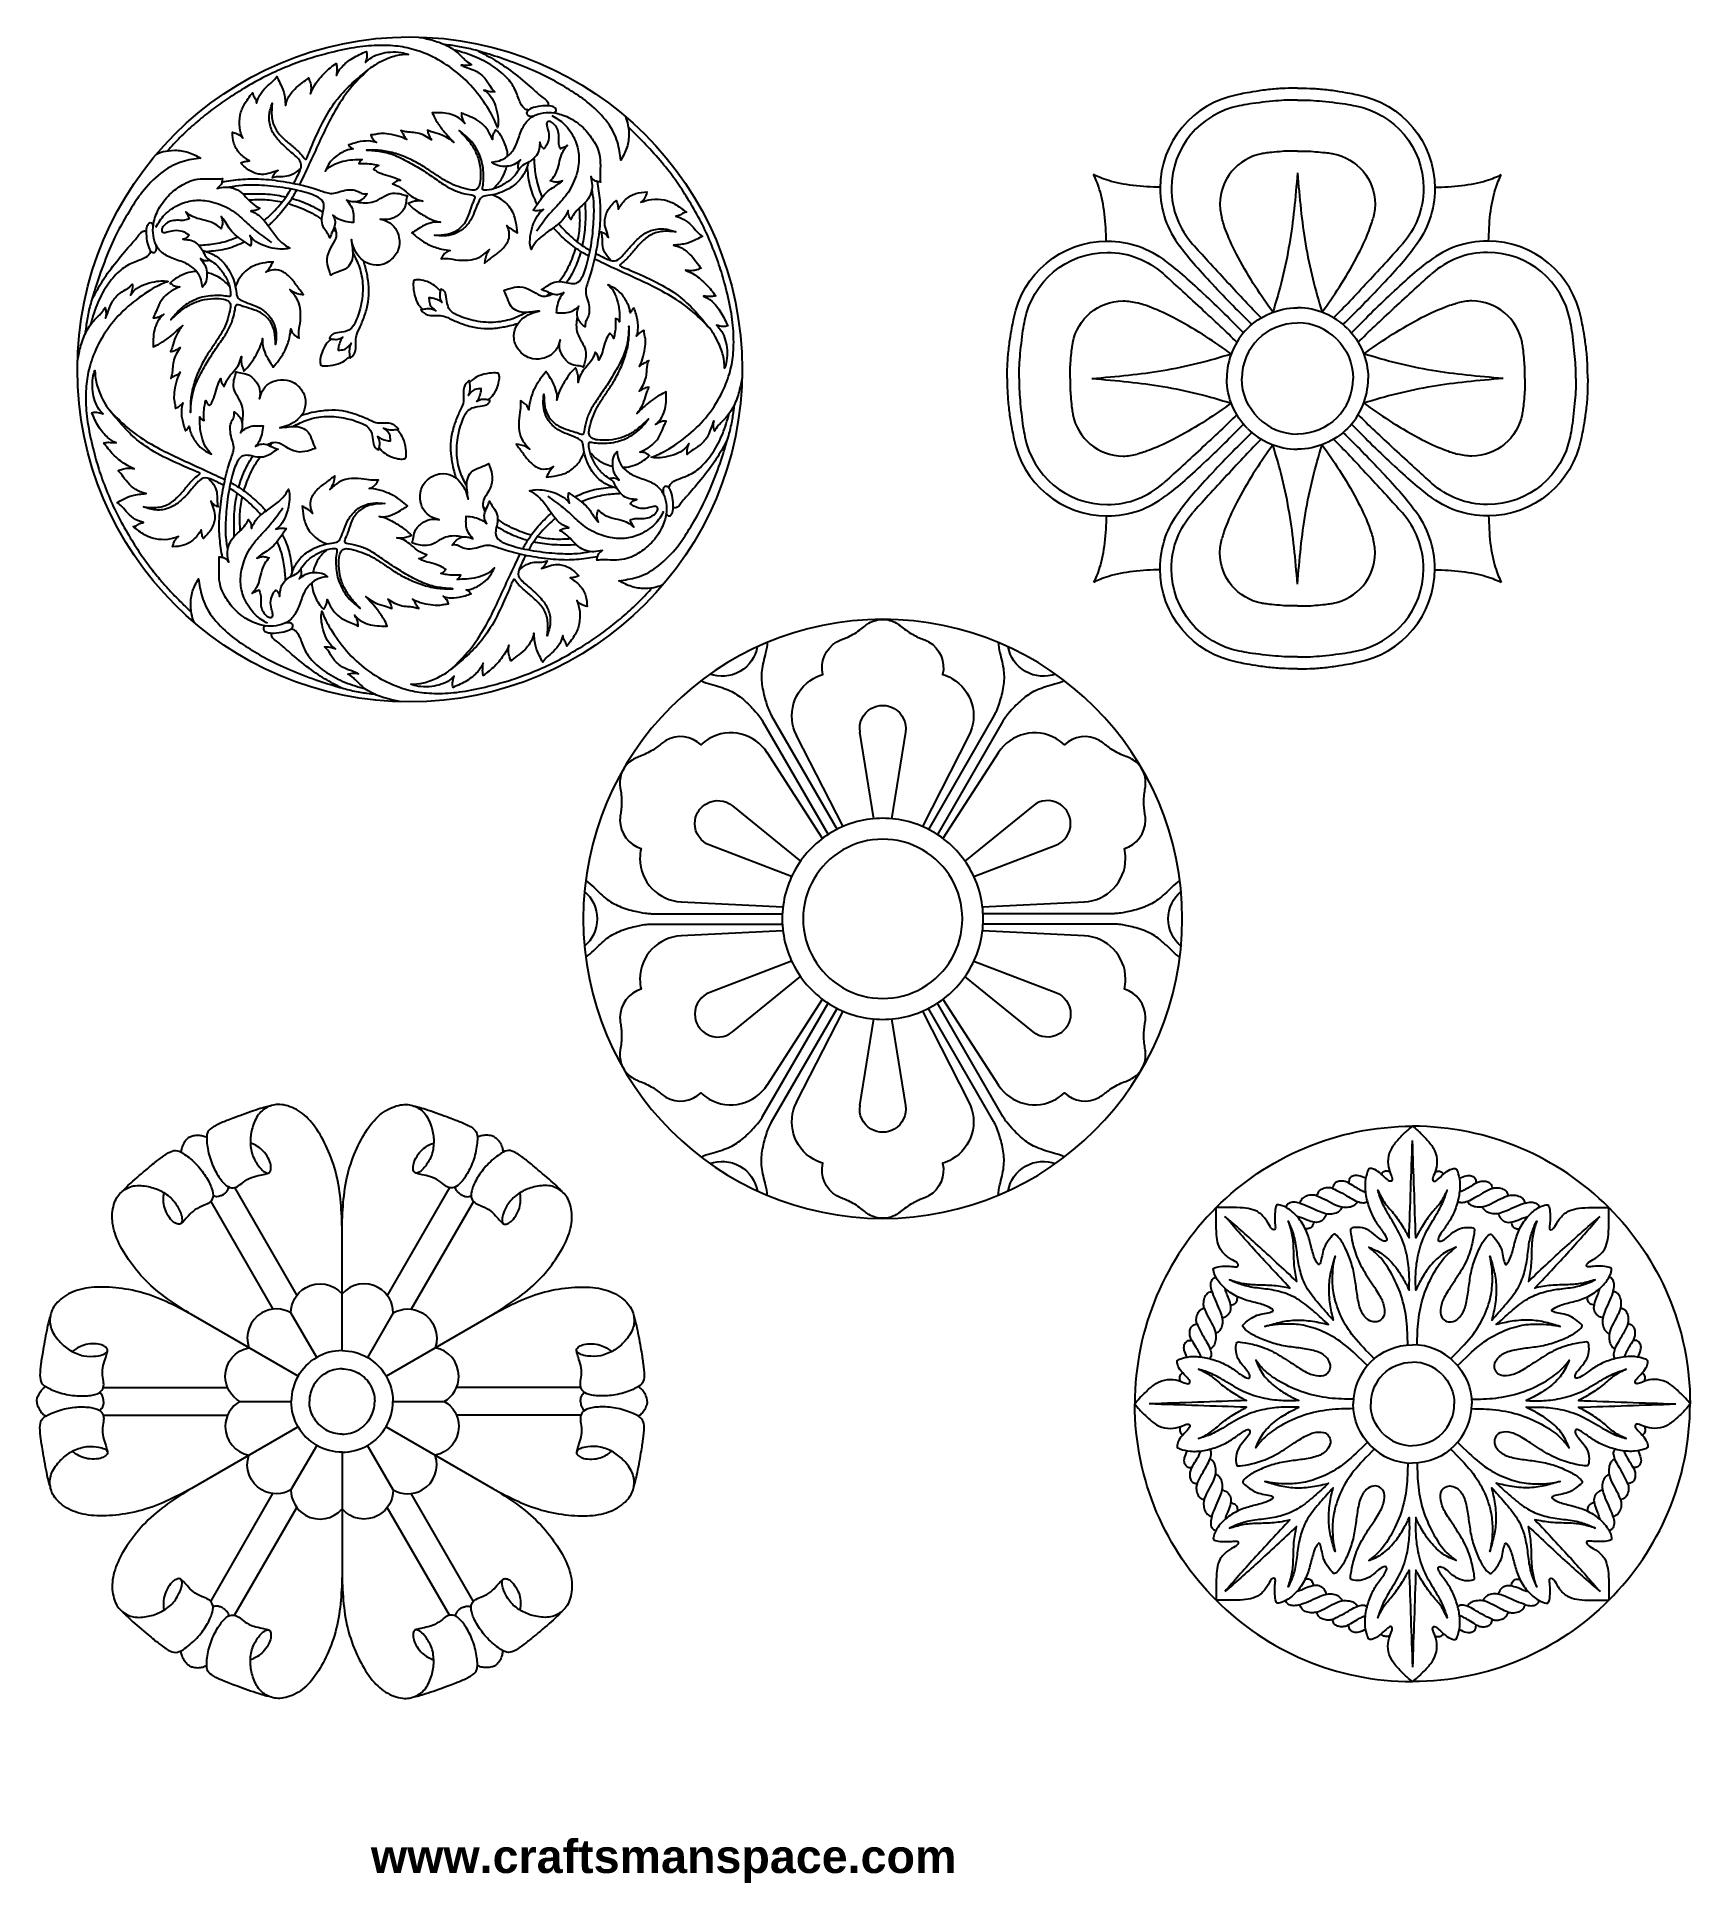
# Model space of a CAD drawing. Extents: x -106 to 93, y -17 to 204.
import ezdxf

# ---------------------------------------------------------------- set-up
doc = ezdxf.new("R2010")
doc.units = 0
doc.header["$MEASUREMENT"] = 0
doc.layers.get('0').update_dxf_attribs({"linetype": 'CONTINUOUS'})
doc.layers.add('LAYER_1', color=7, linetype='CONTINUOUS')

msp = doc.modelspace()

# ---------------------------------------------------------------- texts
at = {"insert": (-65.5, -11.5), "char_height": 4, "width": 128.5, "attachment_point": 1}
msp.add_mtext('{\\fArial|b1|i0|c0|p34;www.craftsmanspace.com}', dxfattribs=at)

# ---------------------------------------------------------------- linework, layer by layer
at = {"layer": 'LAYER_1'}
msp.add_ellipse((-60.8426, 164.6597), major_axis=(39.8381, 0), ratio=0.99999749, dxfattribs=at)
for points, knots in [([(-59.8271, 204.4851), (-59.3105, 204.3876), (-58.7937, 204.2901), (-58.2149, 204.1321), (-58.2149, 204.1321), (-57.636, 203.9741), (-56.995, 203.7554), (-56.441, 203.4821), (-56.441, 203.4821), (-55.887, 203.2088), (-55.4199, 202.8808), (-55.0472, 202.5529), (-55.0472, 202.5529), (-54.6745, 202.2249), (-54.3962, 201.8969), (-54.1428, 201.6659), (-54.1428, 201.6659), (-53.8894, 201.4349), (-53.6608, 201.3007), (-53.4322, 201.1666), (-53.4322, 201.1666), (-53.6559, 201.1169), (-53.8795, 201.0671), (-54.0881, 201.0597), (-54.0881, 201.0597), (-54.2968, 201.0522), (-54.4907, 201.087), (-54.6844, 201.1218), (-54.6844, 201.1218), (-54.5255, 201.0424), (-54.3664, 200.9628), (-54.0434, 200.8485), (-54.0434, 200.8485), (-53.7204, 200.7342), (-53.2335, 200.5851), (-52.8036, 200.3417), (-52.8036, 200.3417), (-52.3739, 200.0982), (-52.0011, 199.7603), (-51.7328, 199.415), (-51.7328, 199.415), (-51.4645, 199.0696), (-51.3005, 198.7167), (-51.1341, 198.4658), (-51.1341, 198.4658), (-50.9676, 198.2149), (-50.7986, 198.0658), (-50.6297, 197.9168), (-50.6297, 197.9168), (-50.8135, 197.9019), (-50.9974, 197.887), (-51.2185, 197.9217), (-51.2185, 197.9217), (-51.4396, 197.9565), (-51.698, 198.041), (-51.9564, 198.1255), (-51.9564, 198.1255), (-51.7428, 197.9863), (-51.5291, 197.8471), (-51.3104, 197.5963), (-51.3104, 197.5963), (-51.0919, 197.3453), (-50.8682, 196.9825), (-50.6968, 196.5528), (-50.6968, 196.5528), (-50.5254, 196.123), (-50.4061, 195.6261), (-50.3316, 195.236), (-50.3316, 195.236), (-50.2571, 194.8459), (-50.2272, 194.5627), (-50.2322, 194.3093), (-50.2322, 194.3093), (-50.2372, 194.0558), (-50.2769, 193.8322), (-50.3166, 193.6087), (-50.3166, 193.6087), (-50.4856, 194.0707), (-50.6546, 194.5329), (-51.0471, 195.236), (-51.0471, 195.236), (-51.4396, 195.9391), (-52.0558, 196.8833), (-52.7465, 197.7553), (-52.7465, 197.7553), (-53.4371, 198.6273), (-54.2024, 199.4274), (-55.0596, 200.1379), (-55.0596, 200.1379), (-55.9167, 200.8484), (-56.8659, 201.4697), (-57.7727, 201.9417), (-57.7727, 201.9417), (-58.6796, 202.4138), (-59.5442, 202.7368), (-60.3193, 202.9653), (-60.3193, 202.9653), (-61.0945, 203.1939), (-61.7802, 203.3281), (-62.5604, 203.405), (-62.5604, 203.405), (-63.3405, 203.4821), (-64.2151, 203.502), (-65.1045, 203.4622), (-65.1045, 203.4622), (-65.994, 203.4225), (-66.8983, 203.3231), (-67.912, 203.1392), (-67.912, 203.1392), (-68.9257, 202.9554), (-70.0487, 202.6871), (-70.9654, 202.4486), (-70.9654, 202.4486), (-71.8823, 202.21), (-72.5928, 202.0013), (-73.4078, 201.7231), (-73.4078, 201.7231), (-74.2227, 201.4448), (-75.1419, 201.0969), (-76.0016, 200.7392), (-76.0016, 200.7392), (-76.8612, 200.3814), (-77.6612, 200.0137), (-78.501, 199.5765), (-78.501, 199.5765), (-79.3408, 199.1392), (-80.2203, 198.6323), (-81.0079, 198.1553), (-81.0079, 198.1553), (-81.7955, 197.6783), (-82.4912, 197.231), (-83.1346, 196.7888), (-83.1346, 196.7888), (-83.7781, 196.3466), (-84.3695, 195.9093), (-84.9534, 195.455), (-84.9534, 195.455), (-85.5374, 195.0007), (-86.1141, 194.5294), (-86.6932, 194.023), (-86.6932, 194.023), (-87.2721, 193.5165), (-87.8536, 192.9749), (-88.381, 192.4404), (-88.381, 192.4404), (-88.9083, 191.906), (-89.3817, 191.3787), (-89.8551, 190.8514)], [0, 0, 0, 0, 0.02631579, 0.02631579, 0.02631579, 0.02631579, 0.05263158, 0.05263158, 0.05263158, 0.05263158, 0.07894737, 0.07894737, 0.07894737, 0.07894737, 0.10526316, 0.10526316, 0.10526316, 0.10526316, 0.13157895, 0.13157895, 0.13157895, 0.13157895, 0.15789474, 0.15789474, 0.15789474, 0.15789474, 0.18421053, 0.18421053, 0.18421053, 0.18421053, 0.21052632, 0.21052632, 0.21052632, 0.21052632, 0.23684211, 0.23684211, 0.23684211, 0.23684211, 0.26315789, 0.26315789, 0.26315789, 0.26315789, 0.28947368, 0.28947368, 0.28947368, 0.28947368, 0.31578947, 0.31578947, 0.31578947, 0.31578947, 0.34210526, 0.34210526, 0.34210526, 0.34210526, 0.36842105, 0.36842105, 0.36842105, 0.36842105, 0.39473684, 0.39473684, 0.39473684, 0.39473684, 0.42105263, 0.42105263, 0.42105263, 0.42105263, 0.44736842, 0.44736842, 0.44736842, 0.44736842, 0.47368421, 0.47368421, 0.47368421, 0.47368421, 0.5, 0.5, 0.5, 0.5, 0.52631579, 0.52631579, 0.52631579, 0.52631579, 0.55263158, 0.55263158, 0.55263158, 0.55263158, 0.57894737, 0.57894737, 0.57894737, 0.57894737, 0.60526316, 0.60526316, 0.60526316, 0.60526316, 0.63157895, 0.63157895, 0.63157895, 0.63157895, 0.65789474, 0.65789474, 0.65789474, 0.65789474, 0.68421053, 0.68421053, 0.68421053, 0.68421053, 0.71052632, 0.71052632, 0.71052632, 0.71052632, 0.73684211, 0.73684211, 0.73684211, 0.73684211, 0.76315789, 0.76315789, 0.76315789, 0.76315789, 0.78947368, 0.78947368, 0.78947368, 0.78947368, 0.81578947, 0.81578947, 0.81578947, 0.81578947, 0.84210526, 0.84210526, 0.84210526, 0.84210526, 0.86842105, 0.86842105, 0.86842105, 0.86842105, 0.89473684, 0.89473684, 0.89473684, 0.89473684, 0.92105263, 0.92105263, 0.92105263, 0.92105263, 0.94736842, 0.94736842, 0.94736842, 0.94736842, 1, 1, 1, 1]), ([(-35.0365, 195.0105), (-34.9373, 194.7868), (-34.838, 194.5629), (-34.7512, 194.2026), (-34.7512, 194.2026), (-34.6643, 193.8422), (-34.5897, 193.3453), (-34.5872, 192.8236), (-34.5872, 192.8236), (-34.5847, 192.3018), (-34.6543, 191.7552), (-34.8232, 191.236), (-34.8232, 191.236), (-34.9922, 190.7167), (-35.2606, 190.2248), (-35.5289, 189.7329), (-35.5289, 189.7329), (-35.6283, 190.4533), (-35.7276, 191.1738), (-35.9561, 191.9192), (-35.9561, 191.9192), (-36.1847, 192.6645), (-36.5426, 193.4348), (-37.1289, 194.2273), (-37.1289, 194.2273), (-37.7152, 195.0199), (-38.5302, 195.8348), (-39.2805, 196.4658), (-39.2805, 196.4658), (-40.0308, 197.0969), (-40.7165, 197.5442), (-41.4371, 197.9963), (-41.4371, 197.9963), (-42.1576, 198.4485), (-42.9129, 198.9057), (-43.7302, 199.3429), (-43.7302, 199.3429), (-44.5477, 199.7802), (-45.4272, 200.1976), (-46.4309, 200.6249), (-46.4309, 200.6249), (-47.4346, 201.0523), (-48.5626, 201.4895), (-49.5788, 201.8448), (-49.5788, 201.8448), (-50.595, 202.2001), (-51.4994, 202.4734), (-52.2049, 202.6821), (-52.2049, 202.6821), (-52.9105, 202.8907), (-53.4174, 203.0348), (-53.9938, 203.1591), (-53.9938, 203.1591), (-54.5701, 203.2833), (-55.2161, 203.3876), (-55.6659, 203.4526), (-55.6659, 203.4526), (-56.1156, 203.5175), (-56.3692, 203.543), (-56.6228, 203.5685)], [0, 0, 0, 0, 0.0625, 0.0625, 0.0625, 0.0625, 0.125, 0.125, 0.125, 0.125, 0.1875, 0.1875, 0.1875, 0.1875, 0.25, 0.25, 0.25, 0.25, 0.3125, 0.3125, 0.3125, 0.3125, 0.375, 0.375, 0.375, 0.375, 0.4375, 0.4375, 0.4375, 0.4375, 0.5, 0.5, 0.5, 0.5, 0.5625, 0.5625, 0.5625, 0.5625, 0.625, 0.625, 0.625, 0.625, 0.6875, 0.6875, 0.6875, 0.6875, 0.75, 0.75, 0.75, 0.75, 0.8125, 0.8125, 0.8125, 0.8125, 0.875, 0.875, 0.875, 0.875, 1, 1, 1, 1]), ([(-73.9012, 188.7575), (-74.214, 188.492), (-74.5269, 188.2264), (-74.8448, 188.0514), (-74.8448, 188.0514), (-75.1628, 187.8764), (-75.4858, 187.7919), (-75.8038, 187.7622), (-75.8038, 187.7622), (-76.1217, 187.7323), (-76.4349, 187.7572), (-76.6858, 187.7398), (-76.6858, 187.7398), (-76.9367, 187.7224), (-77.1255, 187.6627), (-77.3144, 187.6031), (-77.3144, 187.6031), (-77.2398, 187.7869), (-77.1653, 187.9708), (-77.051, 188.1199), (-77.051, 188.1199), (-76.9368, 188.2689), (-76.7827, 188.3833), (-76.6286, 188.4975), (-76.6286, 188.4975), (-76.9516, 188.3932), (-77.2746, 188.2888), (-77.5901, 188.1895), (-77.5901, 188.1895), (-77.9057, 188.0902), (-78.2137, 187.9956), (-78.6261, 188.0229), (-78.6261, 188.0229), (-79.0386, 188.0503), (-79.5554, 188.1994), (-79.9852, 188.4479), (-79.9852, 188.4479), (-80.415, 188.6963), (-80.7579, 189.0441), (-81.1008, 189.392), (-81.1008, 189.392), (-80.9667, 189.4516), (-80.8324, 189.5112), (-80.6585, 189.5534), (-80.6585, 189.5534), (-80.4846, 189.5957), (-80.2709, 189.6206), (-80.0573, 189.6454), (-80.0573, 189.6454), (-80.4647, 189.9087), (-80.8722, 190.1721), (-81.2001, 190.5249), (-81.2001, 190.5249), (-81.528, 190.8777), (-81.7765, 191.32), (-81.9131, 191.7597), (-81.9131, 191.7597), (-82.0498, 192.1994), (-82.0747, 192.6368), (-82.0996, 193.074), (-82.0996, 193.074), (-81.8263, 192.9996), (-81.5529, 192.9249), (-81.3468, 192.8057), (-81.3468, 192.8057), (-81.1405, 192.6865), (-81.0013, 192.5225), (-80.8623, 192.3585), (-80.8623, 192.3585), (-81.0113, 192.7659), (-81.1604, 193.1734), (-81.2176, 193.6505), (-81.2176, 193.6505), (-81.2747, 194.1275), (-81.2399, 194.6741), (-81.1479, 195.1437), (-81.1479, 195.1437), (-81.056, 195.6132), (-80.9069, 196.0058), (-80.6535, 196.4381), (-80.6535, 196.4381), (-80.4001, 196.8704), (-80.0423, 197.3424), (-79.6846, 197.8145), (-79.6846, 197.8145), (-79.6597, 197.6903), (-79.6349, 197.5661), (-79.5654, 197.4344), (-79.5654, 197.4344), (-79.4958, 197.3027), (-79.3814, 197.1636), (-79.3119, 197.017), (-79.3119, 197.017), (-79.2424, 196.8704), (-79.2175, 196.7163), (-79.1927, 196.5623), (-79.1927, 196.5623), (-79.0983, 196.8753), (-79.0038, 197.1884), (-78.8175, 197.5138), (-78.8175, 197.5138), (-78.6311, 197.8393), (-78.3528, 198.1773), (-78.0771, 198.4455), (-78.0771, 198.4455), (-77.8014, 198.7138), (-77.528, 198.9127), (-77.3119, 199.1163), (-77.3119, 199.1163), (-77.0957, 199.3201), (-76.9367, 199.5288), (-76.7777, 199.7375), (-76.7777, 199.7375), (-76.6635, 199.5039), (-76.5491, 199.2704), (-76.3976, 198.9748), (-76.3976, 198.9748), (-76.246, 198.6792), (-76.0572, 198.3213), (-75.938, 197.8592), (-75.938, 197.8592), (-75.8187, 197.3971), (-75.769, 196.8306), (-75.7193, 196.2642), (-75.7193, 196.2642), (-75.6498, 196.5673), (-75.5802, 196.8704), (-75.4013, 197.2132), (-75.4013, 197.2132), (-75.2224, 197.5561), (-74.9342, 197.9388), (-74.6286, 198.2443), (-74.6286, 198.2443), (-74.323, 198.5499), (-74, 198.7785), (-73.7217, 198.9896), (-73.7217, 198.9896), (-73.4435, 199.2008), (-73.2099, 199.3946), (-72.9763, 199.5884), (-72.9763, 199.5884), (-72.9118, 199.4295), (-72.8472, 199.2704), (-72.7876, 199.0841), (-72.7876, 199.0841), (-72.7279, 198.8977), (-72.6732, 198.6841), (-72.6658, 198.4481), (-72.6658, 198.4481), (-72.6584, 198.212), (-72.6981, 197.9536), (-72.7379, 197.6952), (-72.7379, 197.6952), (-72.5938, 198.0381), (-72.4497, 198.3809), (-72.169, 198.8132), (-72.169, 198.8132), (-71.8882, 199.2455), (-71.4707, 199.7673), (-71.0285, 200.2021), (-71.0285, 200.2021), (-70.5862, 200.6369), (-70.1192, 200.9847), (-69.6521, 201.3326), (-69.6521, 201.3326), (-69.6174, 201.1736), (-69.5825, 201.0145), (-69.58, 200.7686), (-69.58, 200.7686), (-69.5775, 200.5226), (-69.6075, 200.1897), (-69.6372, 199.8568), (-69.6372, 199.8568), (-69.4733, 200.1897), (-69.3092, 200.5226), (-68.9888, 200.8853), (-68.9888, 200.8853), (-68.6683, 201.2481), (-68.1912, 201.6407), (-67.6744, 201.9587), (-67.6744, 201.9587), (-67.1577, 202.2766), (-66.6011, 202.5202), (-66.0446, 202.7636), (-66.0446, 202.7636), (-65.9999, 202.5947), (-65.9552, 202.4257), (-65.9725, 202.2022), (-65.9725, 202.2022), (-65.9899, 201.9786), (-66.0695, 201.7003), (-66.1489, 201.422), (-66.1489, 201.422), (-65.9203, 201.6456), (-65.6918, 201.8692), (-65.3912, 202.0506), (-65.3912, 202.0506), (-65.0906, 202.2319), (-64.7178, 202.3711), (-64.3427, 202.4779), (-64.3427, 202.4779), (-63.9675, 202.5848), (-63.5899, 202.6593), (-63.1625, 202.6866), (-63.1625, 202.6866), (-62.7352, 202.714), (-62.2581, 202.6941), (-61.8855, 202.637), (-61.8855, 202.637), (-61.5128, 202.5799), (-61.2445, 202.4853), (-60.9761, 202.3909), (-60.9761, 202.3909), (-61.4581, 202.3711), (-61.9402, 202.3512), (-62.4942, 202.2146), (-62.4942, 202.2146), (-63.0483, 202.078), (-63.6744, 201.8245), (-64.1588, 201.5959), (-64.1588, 201.5959), (-64.6433, 201.3673), (-64.9862, 201.1636), (-65.2321, 201.0034), (-65.2321, 201.0034), (-65.478, 200.8432), (-65.627, 200.7263), (-65.776, 200.6096)], [0, 0, 0, 0, 0.01724138, 0.01724138, 0.01724138, 0.01724138, 0.03448276, 0.03448276, 0.03448276, 0.03448276, 0.05172414, 0.05172414, 0.05172414, 0.05172414, 0.06896552, 0.06896552, 0.06896552, 0.06896552, 0.0862069, 0.0862069, 0.0862069, 0.0862069, 0.10344828, 0.10344828, 0.10344828, 0.10344828, 0.12068966, 0.12068966, 0.12068966, 0.12068966, 0.13793103, 0.13793103, 0.13793103, 0.13793103, 0.15517241, 0.15517241, 0.15517241, 0.15517241, 0.17241379, 0.17241379, 0.17241379, 0.17241379, 0.18965517, 0.18965517, 0.18965517, 0.18965517, 0.20689655, 0.20689655, 0.20689655, 0.20689655, 0.22413793, 0.22413793, 0.22413793, 0.22413793, 0.24137931, 0.24137931, 0.24137931, 0.24137931, 0.25862069, 0.25862069, 0.25862069, 0.25862069, 0.27586207, 0.27586207, 0.27586207, 0.27586207, 0.29310345, 0.29310345, 0.29310345, 0.29310345, 0.31034483, 0.31034483, 0.31034483, 0.31034483, 0.32758621, 0.32758621, 0.32758621, 0.32758621, 0.34482759, 0.34482759, 0.34482759, 0.34482759, 0.36206897, 0.36206897, 0.36206897, 0.36206897, 0.37931034, 0.37931034, 0.37931034, 0.37931034, 0.39655172, 0.39655172, 0.39655172, 0.39655172, 0.4137931, 0.4137931, 0.4137931, 0.4137931, 0.43103448, 0.43103448, 0.43103448, 0.43103448, 0.44827586, 0.44827586, 0.44827586, 0.44827586, 0.46551724, 0.46551724, 0.46551724, 0.46551724, 0.48275862, 0.48275862, 0.48275862, 0.48275862, 0.5, 0.5, 0.5, 0.5, 0.51724138, 0.51724138, 0.51724138, 0.51724138, 0.53448276, 0.53448276, 0.53448276, 0.53448276, 0.55172414, 0.55172414, 0.55172414, 0.55172414, 0.56896552, 0.56896552, 0.56896552, 0.56896552, 0.5862069, 0.5862069, 0.5862069, 0.5862069, 0.60344828, 0.60344828, 0.60344828, 0.60344828, 0.62068966, 0.62068966, 0.62068966, 0.62068966, 0.63793103, 0.63793103, 0.63793103, 0.63793103, 0.65517241, 0.65517241, 0.65517241, 0.65517241, 0.67241379, 0.67241379, 0.67241379, 0.67241379, 0.68965517, 0.68965517, 0.68965517, 0.68965517, 0.70689655, 0.70689655, 0.70689655, 0.70689655, 0.72413793, 0.72413793, 0.72413793, 0.72413793, 0.74137931, 0.74137931, 0.74137931, 0.74137931, 0.75862069, 0.75862069, 0.75862069, 0.75862069, 0.77586207, 0.77586207, 0.77586207, 0.77586207, 0.79310345, 0.79310345, 0.79310345, 0.79310345, 0.81034483, 0.81034483, 0.81034483, 0.81034483, 0.82758621, 0.82758621, 0.82758621, 0.82758621, 0.84482759, 0.84482759, 0.84482759, 0.84482759, 0.86206897, 0.86206897, 0.86206897, 0.86206897, 0.87931034, 0.87931034, 0.87931034, 0.87931034, 0.89655172, 0.89655172, 0.89655172, 0.89655172, 0.9137931, 0.9137931, 0.9137931, 0.9137931, 0.93103448, 0.93103448, 0.93103448, 0.93103448, 0.94827586, 0.94827586, 0.94827586, 0.94827586, 0.96551724, 0.96551724, 0.96551724, 0.96551724, 1, 1, 1, 1]), ([(-46.6297, 195.7343), (-46.7605, 195.7561), (-46.8914, 195.778), (-47.0486, 195.8883), (-47.0486, 195.8883), (-47.2059, 195.9986), (-47.3897, 196.1974), (-47.5686, 196.57), (-47.5686, 196.57), (-47.7475, 196.9427), (-47.9215, 197.4894), (-48.1475, 198.0012), (-48.1475, 198.0012), (-48.3736, 198.513), (-48.6519, 198.99), (-49.1016, 199.4894), (-49.1016, 199.4894), (-49.5513, 199.9887), (-50.1724, 200.5106), (-50.8706, 200.9751), (-50.8706, 200.9751), (-51.5688, 201.4397), (-52.3439, 201.8472), (-53.1357, 202.1663), (-53.1357, 202.1663), (-53.9275, 202.4853), (-54.7361, 202.7161), (-55.5445, 202.9466)], [0, 0, 0, 0, 0.125, 0.125, 0.125, 0.125, 0.25, 0.25, 0.25, 0.25, 0.375, 0.375, 0.375, 0.375, 0.5, 0.5, 0.5, 0.5, 0.625, 0.625, 0.625, 0.625, 0.75, 0.75, 0.75, 0.75, 1, 1, 1, 1]), ([(-52.6114, 202.8013), (-51.9607, 202.465), (-51.31, 202.1288), (-50.6344, 201.7222), (-50.6344, 201.7222), (-49.9588, 201.3155), (-49.2581, 200.8384), (-48.4855, 200.2447), (-48.4855, 200.2447), (-47.7128, 199.6509), (-46.868, 198.9403), (-46.2942, 198.4384), (-46.2942, 198.4384), (-45.7202, 197.9366), (-45.4171, 197.6434), (-45.1762, 197.4446), (-45.1762, 197.4446), (-44.9352, 197.2459), (-44.7562, 197.1415), (-44.6071, 197.0223), (-44.6071, 197.0223), (-44.4581, 196.903), (-44.3388, 196.7688), (-44.2891, 196.6368), (-44.2891, 196.6368), (-44.2393, 196.5049), (-44.259, 196.375), (-44.2788, 196.2452)], [0, 0, 0, 0, 0.125, 0.125, 0.125, 0.125, 0.25, 0.25, 0.25, 0.25, 0.375, 0.375, 0.375, 0.375, 0.5, 0.5, 0.5, 0.5, 0.625, 0.625, 0.625, 0.625, 0.75, 0.75, 0.75, 0.75, 1, 1, 1, 1]), ([(-74.7348, 186.9414), (-74.6433, 187.1216), (-74.5549, 187.3003), (-74.4644, 187.4814), (-74.4644, 187.4814), (-74.2135, 187.9832), (-73.9451, 188.5051), (-73.8656, 188.9026), (-73.8656, 188.9026), (-73.7861, 189.3), (-73.8955, 189.5734), (-74.1786, 189.8864), (-74.1786, 189.8864), (-74.4619, 190.1994), (-74.919, 190.5523), (-75.3836, 190.9572), (-75.3836, 190.9572), (-75.8483, 191.3623), (-76.3203, 191.8194), (-76.683, 192.2492), (-76.683, 192.2492), (-77.0457, 192.679), (-77.2992, 193.0815), (-77.4682, 193.5535), (-77.4682, 193.5535), (-77.6371, 194.0256), (-77.7216, 194.5673), (-77.6818, 195.0815), (-77.6818, 195.0815), (-77.6421, 195.5958), (-77.4781, 196.0828), (-77.3141, 196.5698), (-77.3141, 196.5698), (-77.3688, 196.048), (-77.4235, 195.5262), (-77.3862, 195.0219), (-77.3862, 195.0219), (-77.3489, 194.5176), (-77.2197, 194.0306), (-76.9862, 193.5908), (-76.9862, 193.5908), (-76.7527, 193.1511), (-76.4147, 192.7585), (-76.0718, 192.4181), (-76.0718, 192.4181), (-75.729, 192.0777), (-75.3812, 191.7896), (-75.0085, 191.4765), (-75.0085, 191.4765), (-74.6358, 191.1635), (-74.2383, 190.8255), (-73.9601, 190.5324), (-73.9601, 190.5324), (-73.6817, 190.2392), (-73.5227, 189.9908), (-73.4184, 189.8815), (-73.4184, 189.8815), (-73.3141, 189.7721), (-73.2643, 189.8019), (-73.1501, 190.0553), (-73.1501, 190.0553), (-73.0358, 190.3087), (-72.8569, 190.7858), (-72.5066, 191.6032), (-72.5066, 191.6032), (-72.1563, 192.4206), (-71.6345, 193.5784), (-71.1029, 194.5722), (-71.1029, 194.5722), (-70.5712, 195.566), (-70.0295, 196.3959), (-69.473, 197.0989), (-69.473, 197.0989), (-68.9165, 197.8021), (-68.345, 198.3785), (-67.7264, 198.9425), (-67.7264, 198.9425), (-67.1077, 199.5064), (-66.4418, 200.058), (-65.776, 200.6096), (-65.776, 200.6096), (-66.5611, 199.8493), (-67.3463, 199.089), (-68.0345, 198.2468), (-68.0345, 198.2468), (-68.7227, 197.4046), (-69.314, 196.4803), (-69.8134, 195.6132), (-69.8134, 195.6132), (-70.3128, 194.7461), (-70.7202, 193.9362), (-71.1177, 193.1039), (-71.1177, 193.1039), (-71.5153, 192.2716), (-71.9028, 191.4168), (-72.3053, 190.5398), (-72.3053, 190.5398), (-72.7079, 189.6628), (-73.1252, 188.7634), (-73.5302, 187.9087), (-73.5302, 187.9087), (-73.7112, 187.5269), (-73.8897, 187.1538), (-74.0664, 186.7984)], [0, 0, 0, 0, 0.03703704, 0.03703704, 0.03703704, 0.03703704, 0.07407407, 0.07407407, 0.07407407, 0.07407407, 0.11111111, 0.11111111, 0.11111111, 0.11111111, 0.14814815, 0.14814815, 0.14814815, 0.14814815, 0.18518519, 0.18518519, 0.18518519, 0.18518519, 0.22222222, 0.22222222, 0.22222222, 0.22222222, 0.25925926, 0.25925926, 0.25925926, 0.25925926, 0.2962963, 0.2962963, 0.2962963, 0.2962963, 0.33333333, 0.33333333, 0.33333333, 0.33333333, 0.37037037, 0.37037037, 0.37037037, 0.37037037, 0.40740741, 0.40740741, 0.40740741, 0.40740741, 0.44444444, 0.44444444, 0.44444444, 0.44444444, 0.48148148, 0.48148148, 0.48148148, 0.48148148, 0.51851852, 0.51851852, 0.51851852, 0.51851852, 0.55555556, 0.55555556, 0.55555556, 0.55555556, 0.59259259, 0.59259259, 0.59259259, 0.59259259, 0.62962963, 0.62962963, 0.62962963, 0.62962963, 0.66666667, 0.66666667, 0.66666667, 0.66666667, 0.7037037, 0.7037037, 0.7037037, 0.7037037, 0.74074074, 0.74074074, 0.74074074, 0.74074074, 0.77777778, 0.77777778, 0.77777778, 0.77777778, 0.81481481, 0.81481481, 0.81481481, 0.81481481, 0.85185185, 0.85185185, 0.85185185, 0.85185185, 0.88888889, 0.88888889, 0.88888889, 0.88888889, 0.92592593, 0.92592593, 0.92592593, 0.92592593, 1, 1, 1, 1]), ([(38.3167, 197.5622), (33.0592, 196.544), (29.0892, 191.9161), (29.0892, 186.361), (29.0892, 186.361), (29.0892, 183.7471), (29.9681, 181.3384), (31.4466, 179.4147)], [0, 0, 0, 0, 0.33333333, 0.33333333, 0.33333333, 0.33333333, 1, 1, 1, 1]), ([(45.5509, 198.352), (45.0784, 198.352), (44.6059, 198.352), (44.069, 198.3322), (44.069, 198.3322), (43.5321, 198.3123), (42.9309, 198.2726), (42.3153, 198.2086), (42.3153, 198.2086), (41.6998, 198.1446), (41.07, 198.0564), (40.5488, 197.9751), (40.5488, 197.9751), (40.0277, 197.8938), (39.6153, 197.8191), (39.2614, 197.7515), (39.2614, 197.7515), (38.9075, 197.6839), (38.6121, 197.6231), (38.3167, 197.5622)], [0, 0, 0, 0, 0.16666667, 0.16666667, 0.16666667, 0.16666667, 0.33333333, 0.33333333, 0.33333333, 0.33333333, 0.5, 0.5, 0.5, 0.5, 0.66666667, 0.66666667, 0.66666667, 0.66666667, 1, 1, 1, 1]), ([(45.5509, 196.9359), (45.1392, 196.9359), (44.7275, 196.9359), (44.2982, 196.9185), (44.2982, 196.9185), (43.8687, 196.9011), (43.4215, 196.8663), (42.9246, 196.8216), (42.9246, 196.8216), (42.4277, 196.7769), (41.881, 196.7221), (41.3445, 196.6626), (41.3445, 196.6626), (40.8078, 196.6029), (40.281, 196.5384), (39.8219, 196.4662), (39.8219, 196.4662), (39.3628, 196.3941), (38.9713, 196.3143), (38.5797, 196.2346)], [0, 0, 0, 0, 0.16666667, 0.16666667, 0.16666667, 0.16666667, 0.33333333, 0.33333333, 0.33333333, 0.33333333, 0.5, 0.5, 0.5, 0.5, 0.66666667, 0.66666667, 0.66666667, 0.66666667, 1, 1, 1, 1]), ([(45.5509, 198.352), (46.0234, 198.352), (46.4959, 198.352), (47.0328, 198.3322), (47.0328, 198.3322), (47.5696, 198.3123), (48.171, 198.2726), (48.7865, 198.2086), (48.7865, 198.2086), (49.402, 198.1446), (50.0318, 198.0564), (50.553, 197.9751), (50.553, 197.9751), (51.0741, 197.8938), (51.4865, 197.8191), (51.8404, 197.7515), (51.8404, 197.7515), (52.1944, 197.6839), (52.4897, 197.6231), (52.7851, 197.5622)], [0, 0, 0, 0, 0.16666667, 0.16666667, 0.16666667, 0.16666667, 0.33333333, 0.33333333, 0.33333333, 0.33333333, 0.5, 0.5, 0.5, 0.5, 0.66666667, 0.66666667, 0.66666667, 0.66666667, 1, 1, 1, 1]), ([(45.5509, 196.9359), (45.9626, 196.9359), (46.3742, 196.9359), (46.8036, 196.9185), (46.8036, 196.9185), (47.2331, 196.9011), (47.6803, 196.8663), (48.1772, 196.8216), (48.1772, 196.8216), (48.6741, 196.7769), (49.2207, 196.7221), (49.7574, 196.6626), (49.7574, 196.6626), (50.294, 196.6029), (50.8208, 196.5384), (51.2799, 196.4662), (51.2799, 196.4662), (51.739, 196.3941), (52.1305, 196.3143), (52.5221, 196.2346)], [0, 0, 0, 0, 0.16666667, 0.16666667, 0.16666667, 0.16666667, 0.33333333, 0.33333333, 0.33333333, 0.33333333, 0.5, 0.5, 0.5, 0.5, 0.66666667, 0.66666667, 0.66666667, 0.66666667, 1, 1, 1, 1]), ([(52.7851, 197.5622), (58.0427, 196.544), (62.0127, 191.9161), (62.0127, 186.361), (62.0127, 186.361), (62.0127, 183.7471), (61.1337, 181.3384), (59.6552, 179.4147)], [0, 0, 0, 0, 0.33333333, 0.33333333, 0.33333333, 0.33333333, 1, 1, 1, 1]), ([(-49.1352, 190.1924), (-49.1215, 190.3919), (-49.1078, 190.5914), (-49.1718, 190.8986), (-49.1718, 190.8986), (-49.2358, 191.2058), (-49.3775, 191.6208), (-49.5477, 191.991), (-49.5477, 191.991), (-49.7179, 192.3612), (-49.9166, 192.6867), (-50.0868, 192.9115), (-50.0868, 192.9115), (-50.257, 193.1363), (-50.3986, 193.2605), (-50.5402, 193.3848), (-50.5402, 193.3848), (-50.5825, 193.3028), (-50.6247, 193.2208), (-50.6868, 193.1202), (-50.6868, 193.1202), (-50.749, 193.0196), (-50.8309, 192.9003), (-50.8768, 192.7476), (-50.8768, 192.7476), (-50.9228, 192.5947), (-50.9328, 192.4084), (-50.9427, 192.222), (-50.9427, 192.222), (-51.0968, 192.5649), (-51.2509, 192.9078), (-51.4558, 193.2345), (-51.4558, 193.2345), (-51.6607, 193.5612), (-51.9167, 193.8717), (-52.1987, 194.1214), (-52.1987, 194.1214), (-52.4807, 194.3711), (-52.7887, 194.56), (-53.1142, 194.7177), (-53.1142, 194.7177), (-53.4396, 194.8755), (-53.7826, 195.0022), (-54.0422, 195.1115), (-54.0422, 195.1115), (-54.3017, 195.2209), (-54.4782, 195.3128), (-54.6546, 195.4047), (-54.6546, 195.4047), (-54.6521, 195.2656), (-54.6497, 195.1264), (-54.6248, 194.9836), (-54.6248, 194.9836), (-54.5999, 194.8408), (-54.5527, 194.6941), (-54.482, 194.5488), (-54.482, 194.5488), (-54.4112, 194.4034), (-54.3167, 194.2593), (-54.2223, 194.1152), (-54.2223, 194.1152), (-54.431, 194.3364), (-54.6397, 194.5575), (-54.9167, 194.7451), (-54.9167, 194.7451), (-55.1937, 194.9327), (-55.5391, 195.0867), (-55.877, 195.1936), (-55.877, 195.1936), (-56.2149, 195.3003), (-56.5453, 195.36), (-56.9217, 195.3873), (-56.9217, 195.3873), (-57.2982, 195.4146), (-57.7205, 195.4096), (-58.1429, 195.4047), (-58.1429, 195.4047), (-58.0262, 195.1414), (-57.9094, 194.878), (-57.7106, 194.5401), (-57.7106, 194.5401), (-57.5118, 194.2023), (-57.231, 193.7898), (-56.9776, 193.4618), (-56.9776, 193.4618), (-56.7242, 193.1338), (-56.4981, 192.8903), (-56.3006, 192.6743), (-56.3006, 192.6743), (-56.1031, 192.4581), (-55.9341, 192.2692), (-55.8162, 192.1375), (-55.8162, 192.1375), (-55.6981, 192.0059), (-55.6311, 191.9313), (-55.5639, 191.8568), (-55.5639, 191.8568), (-55.7154, 191.981), (-55.867, 192.1053), (-56.0956, 192.2581), (-56.0956, 192.2581), (-56.3242, 192.4109), (-56.6298, 192.5923), (-56.9925, 192.7351), (-56.9925, 192.7351), (-57.3552, 192.8779), (-57.7752, 192.9823), (-58.0696, 193.0742), (-58.0696, 193.0742), (-58.364, 193.1662), (-58.533, 193.2457), (-58.7019, 193.3252), (-58.7019, 193.3252), (-58.6771, 193.1512), (-58.6522, 192.9773), (-58.5727, 192.7848), (-58.5727, 192.7848), (-58.4932, 192.5923), (-58.359, 192.381), (-58.2249, 192.1699), (-58.2249, 192.1699), (-58.4832, 192.3413), (-58.7417, 192.5127), (-59.0274, 192.6556), (-59.0274, 192.6556), (-59.3131, 192.7985), (-59.6261, 192.9128), (-59.9243, 192.9786), (-59.9243, 192.9786), (-60.2224, 193.0444), (-60.5057, 193.0619), (-60.7367, 193.0754), (-60.7367, 193.0754), (-60.9678, 193.0891), (-61.1467, 193.0991), (-61.3355, 193.1363), (-61.3355, 193.1363), (-61.5243, 193.1737), (-61.7231, 193.2382), (-61.9218, 193.3028), (-61.9218, 193.3028), (-61.82, 193.1637), (-61.7181, 193.0245), (-61.6399, 192.8804), (-61.6399, 192.8804), (-61.5617, 192.7364), (-61.5069, 192.5873), (-61.4349, 192.4717), (-61.4349, 192.4717), (-61.3628, 192.3562), (-61.2733, 192.2742), (-61.184, 192.1923), (-61.184, 192.1923), (-61.4548, 192.3239), (-61.7256, 192.4556), (-62.0983, 192.5711), (-62.0983, 192.5711), (-62.4709, 192.6867), (-62.9455, 192.786), (-63.343, 192.8469), (-63.343, 192.8469), (-63.7405, 192.9078), (-64.061, 192.9302), (-64.3144, 192.914), (-64.3144, 192.914), (-64.5679, 192.8978), (-64.7542, 192.8431), (-64.9417, 192.8096), (-64.9417, 192.8096), (-65.1293, 192.7761), (-65.3182, 192.7636), (-65.507, 192.7512), (-65.507, 192.7512), (-65.4499, 192.5947), (-65.3927, 192.4382), (-65.2797, 192.2854), (-65.2797, 192.2854), (-65.1666, 192.1326), (-64.9977, 191.9835), (-64.8288, 191.8344), (-64.8288, 191.8344), (-65.0374, 191.909), (-65.2462, 191.9835), (-65.5654, 192.0146), (-65.5654, 192.0146), (-65.8847, 192.0457), (-66.3145, 192.0332), (-66.7716, 191.9488), (-66.7716, 191.9488), (-67.2288, 191.8643), (-67.7133, 191.7077), (-68.1977, 191.5512), (-68.1977, 191.5512), (-68.1258, 191.4593), (-68.0536, 191.3673), (-67.958, 191.2891), (-67.958, 191.2891), (-67.8624, 191.2109), (-67.7431, 191.1462), (-67.6239, 191.0816), (-67.6239, 191.0816), (-67.8922, 191.0494), (-68.1605, 191.017), (-68.5232, 190.8679), (-68.5232, 190.8679), (-68.886, 190.7189), (-69.3431, 190.453), (-69.6935, 190.1835), (-69.6935, 190.1835), (-70.0438, 189.9139), (-70.2873, 189.6406), (-70.486, 189.3463), (-70.486, 189.3463), (-70.6848, 189.0518), (-70.8389, 188.7362), (-70.9928, 188.4207), (-70.9928, 188.4207), (-70.7519, 188.6617), (-70.5109, 188.9028), (-70.1507, 189.1077), (-70.1507, 189.1077), (-69.7904, 189.3126), (-69.3108, 189.4816), (-68.8723, 189.5934), (-68.8723, 189.5934), (-68.4338, 189.7052), (-68.0363, 189.7599), (-67.6537, 189.7872), (-67.6537, 189.7872), (-67.2711, 189.8145), (-66.9033, 189.8145), (-66.5356, 189.8145), (-66.5356, 189.8145), (-66.6176, 189.7699), (-66.6996, 189.725), (-66.7704, 189.6418), (-66.7704, 189.6418), (-66.8412, 189.5586), (-66.9009, 189.4369), (-66.9604, 189.3151), (-66.9604, 189.3151), (-66.6077, 189.325), (-66.2549, 189.335), (-65.9269, 189.3189), (-65.9269, 189.3189), (-65.599, 189.3027), (-65.2958, 189.2605), (-65.071, 189.2196), (-65.071, 189.2196), (-64.8462, 189.1785), (-64.6996, 189.1388), (-64.5529, 189.099), (-64.5529, 189.099), (-64.6672, 189.0568), (-64.7815, 189.0146), (-64.8846, 188.94), (-64.8846, 188.94), (-64.9877, 188.8654), (-65.0797, 188.7586), (-65.1716, 188.6518), (-65.1716, 188.6518), (-65.0697, 188.5624), (-64.9679, 188.4728), (-64.7306, 188.3512), (-64.7306, 188.3512), (-64.4934, 188.2294), (-64.1207, 188.0753), (-63.7505, 187.961), (-63.7505, 187.961), (-63.3803, 187.8468), (-63.0126, 187.7722), (-62.712, 187.6704), (-62.712, 187.6704), (-62.4113, 187.5685), (-62.1778, 187.4393), (-61.9442, 187.3101), (-61.9442, 187.3101), (-62.0982, 187.2953), (-62.2523, 187.2803), (-62.4113, 187.2107), (-62.4113, 187.2107), (-62.5703, 187.1412), (-62.7343, 187.017), (-62.8982, 186.8928), (-62.8982, 186.8928), (-62.5952, 186.7785), (-62.292, 186.6641), (-61.9777, 186.4678), (-61.9777, 186.4678), (-61.6634, 186.2717), (-61.338, 185.9933), (-61.0573, 185.7524), (-61.0573, 185.7524), (-60.7765, 185.5114), (-60.5405, 185.3076), (-60.2523, 185.1598), (-60.2523, 185.1598), (-59.9641, 185.012), (-59.6236, 184.92), (-59.2833, 184.828), (-59.2833, 184.828), (-59.5019, 184.848), (-59.7206, 184.8679), (-59.9255, 184.853), (-59.9255, 184.853), (-60.1305, 184.838), (-60.3219, 184.7883), (-60.5056, 184.7288), (-60.5056, 184.7288), (-60.6895, 184.6691), (-60.8659, 184.5996), (-61.0423, 184.53), (-61.0423, 184.53), (-60.7889, 184.2741), (-60.5355, 184.0181), (-60.1417, 183.73), (-60.1417, 183.73), (-59.7479, 183.4417), (-59.2137, 183.1212), (-58.795, 182.8964), (-58.795, 182.8964), (-58.3764, 182.6715), (-58.0733, 182.5423), (-57.8199, 182.4579), (-57.8199, 182.4579), (-57.5665, 182.3734), (-57.3627, 182.3337), (-57.159, 182.2939), (-57.159, 182.2939), (-57.4124, 182.3162), (-57.6659, 182.3386), (-57.9863, 182.2827), (-57.9863, 182.2827), (-58.3069, 182.2268), (-58.6945, 182.0926), (-59.0435, 181.9311), (-59.0435, 181.9311), (-59.3926, 181.7696), (-59.7032, 181.5808), (-59.9528, 181.423), (-59.9528, 181.423), (-60.2026, 181.2652), (-60.3913, 181.1385), (-60.5802, 181.0118), (-60.5802, 181.0118), (-60.3293, 180.8007), (-60.0783, 180.5895), (-59.7478, 180.3447), (-59.7478, 180.3447), (-59.4175, 180.1001), (-59.0075, 179.8218), (-58.523, 179.5919), (-58.523, 179.5919), (-58.0386, 179.3621), (-57.4795, 179.1808), (-57.0448, 179.0764), (-57.0448, 179.0764), (-56.6099, 178.9721), (-56.2994, 178.9447), (-55.9888, 178.9174), (-55.9888, 178.9174), (-56.1404, 178.8727), (-56.2919, 178.8279), (-56.4435, 178.7224), (-56.4435, 178.7224), (-56.595, 178.6167), (-56.7466, 178.4503), (-56.8534, 178.3075), (-56.8534, 178.3075), (-56.9603, 178.1646), (-57.0224, 178.0454), (-57.0845, 177.9261), (-57.0845, 177.9261), (-56.8211, 177.9459), (-56.5578, 177.9658), (-56.2236, 177.9323), (-56.2236, 177.9323), (-55.8895, 177.8987), (-55.4844, 177.8118), (-55.0012, 177.767), (-55.0012, 177.767), (-54.518, 177.7223), (-53.9564, 177.7198), (-53.4906, 177.7894), (-53.4906, 177.7894), (-53.0248, 177.859), (-52.6546, 178.0006), (-52.3017, 178.2205), (-52.3017, 178.2205), (-51.9489, 178.4404), (-51.6136, 178.7385), (-51.2782, 179.0367), (-51.2782, 179.0367), (-51.3775, 178.9074), (-51.477, 178.7782), (-51.5651, 178.6044), (-51.5651, 178.6044), (-51.6533, 178.4305), (-51.7304, 178.2118), (-51.78, 178.0044), (-51.78, 178.0044), (-51.8297, 177.797), (-51.8521, 177.6006), (-51.8744, 177.4043), (-51.8744, 177.4043), (-51.5216, 177.6776), (-51.1688, 177.951), (-50.8272, 178.2006), (-50.8272, 178.2006), (-50.4856, 178.4503), (-50.1551, 178.6764), (-49.8309, 178.9882), (-49.8309, 178.9882), (-49.5067, 179.3), (-49.1886, 179.6976), (-49.0333, 180.0938), (-49.0333, 180.0938), (-48.878, 180.4901), (-48.8856, 180.8851), (-48.9402, 181.187), (-48.9402, 181.187), (-48.9949, 181.4889), (-49.0968, 181.6976), (-49.1986, 181.9063), (-49.1986, 181.9063), (-49.0371, 181.7523), (-48.8756, 181.5982), (-48.6657, 181.4542), (-48.6657, 181.4542), (-48.4558, 181.31), (-48.1973, 181.1758), (-47.939, 181.0416), (-47.939, 181.0416), (-47.9837, 181.4442), (-48.0283, 181.8467), (-48.1227, 182.315), (-48.1227, 182.315), (-48.2172, 182.7833), (-48.3613, 183.3175), (-48.6682, 183.8069), (-48.6682, 183.8069), (-48.975, 184.2964), (-49.4446, 184.7412), (-49.8539, 185.0262), (-49.8539, 185.0262), (-50.2633, 185.3114), (-50.6125, 185.4368), (-50.9617, 185.5624)], [0, 0, 0, 0, 0.00884956, 0.00884956, 0.00884956, 0.00884956, 0.01769912, 0.01769912, 0.01769912, 0.01769912, 0.02654867, 0.02654867, 0.02654867, 0.02654867, 0.03539823, 0.03539823, 0.03539823, 0.03539823, 0.04424779, 0.04424779, 0.04424779, 0.04424779, 0.05309735, 0.05309735, 0.05309735, 0.05309735, 0.0619469, 0.0619469, 0.0619469, 0.0619469, 0.07079646, 0.07079646, 0.07079646, 0.07079646, 0.07964602, 0.07964602, 0.07964602, 0.07964602, 0.08849558, 0.08849558, 0.08849558, 0.08849558, 0.09734513, 0.09734513, 0.09734513, 0.09734513, 0.10619469, 0.10619469, 0.10619469, 0.10619469, 0.11504425, 0.11504425, 0.11504425, 0.11504425, 0.12389381, 0.12389381, 0.12389381, 0.12389381, 0.13274336, 0.13274336, 0.13274336, 0.13274336, 0.14159292, 0.14159292, 0.14159292, 0.14159292, 0.15044248, 0.15044248, 0.15044248, 0.15044248, 0.15929204, 0.15929204, 0.15929204, 0.15929204, 0.16814159, 0.16814159, 0.16814159, 0.16814159, 0.17699115, 0.17699115, 0.17699115, 0.17699115, 0.18584071, 0.18584071, 0.18584071, 0.18584071, 0.19469027, 0.19469027, 0.19469027, 0.19469027, 0.20353982, 0.20353982, 0.20353982, 0.20353982, 0.21238938, 0.21238938, 0.21238938, 0.21238938, 0.22123894, 0.22123894, 0.22123894, 0.22123894, 0.2300885, 0.2300885, 0.2300885, 0.2300885, 0.23893805, 0.23893805, 0.23893805, 0.23893805, 0.24778761, 0.24778761, 0.24778761, 0.24778761, 0.25663717, 0.25663717, 0.25663717, 0.25663717, 0.26548673, 0.26548673, 0.26548673, 0.26548673, 0.27433628, 0.27433628, 0.27433628, 0.27433628, 0.28318584, 0.28318584, 0.28318584, 0.28318584, 0.2920354, 0.2920354, 0.2920354, 0.2920354, 0.30088496, 0.30088496, 0.30088496, 0.30088496, 0.30973451, 0.30973451, 0.30973451, 0.30973451, 0.31858407, 0.31858407, 0.31858407, 0.31858407, 0.32743363, 0.32743363, 0.32743363, 0.32743363, 0.33628319, 0.33628319, 0.33628319, 0.33628319, 0.34513274, 0.34513274, 0.34513274, 0.34513274, 0.3539823, 0.3539823, 0.3539823, 0.3539823, 0.36283186, 0.36283186, 0.36283186, 0.36283186, 0.37168142, 0.37168142, 0.37168142, 0.37168142, 0.38053097, 0.38053097, 0.38053097, 0.38053097, 0.38938053, 0.38938053, 0.38938053, 0.38938053, 0.39823009, 0.39823009, 0.39823009, 0.39823009, 0.40707965, 0.40707965, 0.40707965, 0.40707965, 0.4159292, 0.4159292, 0.4159292, 0.4159292, 0.42477876, 0.42477876, 0.42477876, 0.42477876, 0.43362832, 0.43362832, 0.43362832, 0.43362832, 0.44247788, 0.44247788, 0.44247788, 0.44247788, 0.45132743, 0.45132743, 0.45132743, 0.45132743, 0.46017699, 0.46017699, 0.46017699, 0.46017699, 0.46902655, 0.46902655, 0.46902655, 0.46902655, 0.47787611, 0.47787611, 0.47787611, 0.47787611, 0.48672566, 0.48672566, 0.48672566, 0.48672566, 0.49557522, 0.49557522, 0.49557522, 0.49557522, 0.50442478, 0.50442478, 0.50442478, 0.50442478, 0.51327434, 0.51327434, 0.51327434, 0.51327434, 0.52212389, 0.52212389, 0.52212389, 0.52212389, 0.53097345, 0.53097345, 0.53097345, 0.53097345, 0.53982301, 0.53982301, 0.53982301, 0.53982301, 0.54867257, 0.54867257, 0.54867257, 0.54867257, 0.55752212, 0.55752212, 0.55752212, 0.55752212, 0.56637168, 0.56637168, 0.56637168, 0.56637168, 0.57522124, 0.57522124, 0.57522124, 0.57522124, 0.5840708, 0.5840708, 0.5840708, 0.5840708, 0.59292035, 0.59292035, 0.59292035, 0.59292035, 0.60176991, 0.60176991, 0.60176991, 0.60176991, 0.61061947, 0.61061947, 0.61061947, 0.61061947, 0.61946903, 0.61946903, 0.61946903, 0.61946903, 0.62831858, 0.62831858, 0.62831858, 0.62831858, 0.63716814, 0.63716814, 0.63716814, 0.63716814, 0.6460177, 0.6460177, 0.6460177, 0.6460177, 0.65486726, 0.65486726, 0.65486726, 0.65486726, 0.66371681, 0.66371681, 0.66371681, 0.66371681, 0.67256637, 0.67256637, 0.67256637, 0.67256637, 0.68141593, 0.68141593, 0.68141593, 0.68141593, 0.69026549, 0.69026549, 0.69026549, 0.69026549, 0.69911504, 0.69911504, 0.69911504, 0.69911504, 0.7079646, 0.7079646, 0.7079646, 0.7079646, 0.71681416, 0.71681416, 0.71681416, 0.71681416, 0.72566372, 0.72566372, 0.72566372, 0.72566372, 0.73451327, 0.73451327, 0.73451327, 0.73451327, 0.74336283, 0.74336283, 0.74336283, 0.74336283, 0.75221239, 0.75221239, 0.75221239, 0.75221239, 0.76106195, 0.76106195, 0.76106195, 0.76106195, 0.7699115, 0.7699115, 0.7699115, 0.7699115, 0.77876106, 0.77876106, 0.77876106, 0.77876106, 0.78761062, 0.78761062, 0.78761062, 0.78761062, 0.79646018, 0.79646018, 0.79646018, 0.79646018, 0.80530973, 0.80530973, 0.80530973, 0.80530973, 0.81415929, 0.81415929, 0.81415929, 0.81415929, 0.82300885, 0.82300885, 0.82300885, 0.82300885, 0.83185841, 0.83185841, 0.83185841, 0.83185841, 0.84070796, 0.84070796, 0.84070796, 0.84070796, 0.84955752, 0.84955752, 0.84955752, 0.84955752, 0.85840708, 0.85840708, 0.85840708, 0.85840708, 0.86725664, 0.86725664, 0.86725664, 0.86725664, 0.87610619, 0.87610619, 0.87610619, 0.87610619, 0.88495575, 0.88495575, 0.88495575, 0.88495575, 0.89380531, 0.89380531, 0.89380531, 0.89380531, 0.90265487, 0.90265487, 0.90265487, 0.90265487, 0.91150442, 0.91150442, 0.91150442, 0.91150442, 0.92035398, 0.92035398, 0.92035398, 0.92035398, 0.92920354, 0.92920354, 0.92920354, 0.92920354, 0.9380531, 0.9380531, 0.9380531, 0.9380531, 0.94690265, 0.94690265, 0.94690265, 0.94690265, 0.95575221, 0.95575221, 0.95575221, 0.95575221, 0.96460177, 0.96460177, 0.96460177, 0.96460177, 0.97345133, 0.97345133, 0.97345133, 0.97345133, 0.98230088, 0.98230088, 0.98230088, 0.98230088, 1, 1, 1, 1]), ([(-38.638, 191.7476), (-38.8815, 192.1749), (-39.2393, 192.7316), (-39.7064, 193.2483), (-39.7064, 193.2483), (-40.1735, 193.7651), (-40.7499, 194.2421), (-41.3511, 194.5974), (-41.3511, 194.5974), (-41.9524, 194.9526), (-42.5786, 195.1862), (-43.1052, 195.3129), (-43.1052, 195.3129), (-43.6319, 195.4396), (-44.0593, 195.4595), (-44.499, 195.4223), (-44.499, 195.4223), (-44.9388, 195.385), (-45.3909, 195.2905), (-45.7959, 195.1142), (-45.7959, 195.1142), (-46.2009, 194.9378), (-46.5587, 194.6793), (-46.8569, 194.3116), (-46.8569, 194.3116), (-47.1549, 193.9439), (-47.3935, 193.4669), (-47.5972, 192.9327), (-47.5972, 192.9327), (-47.8009, 192.3986), (-47.9699, 191.8073), (-48.2209, 191.3228), (-48.2209, 191.3228), (-48.4718, 190.8384), (-48.8047, 190.4607), (-49.1352, 190.1924), (-49.1352, 190.1924), (-49.4655, 189.924), (-49.7935, 189.765), (-50.1041, 189.6681), (-50.1041, 189.6681), (-50.4146, 189.5713), (-50.7078, 189.5364), (-51.001, 189.5016), (-51.001, 189.5016), (-50.7923, 189.3327), (-50.5835, 189.1637), (-50.2706, 189.0718), (-50.2706, 189.0718), (-49.9575, 188.9799), (-49.5401, 188.9649), (-49.1972, 188.9922), (-49.1972, 188.9922), (-48.8544, 189.0196), (-48.586, 189.0892), (-48.3276, 189.2234), (-48.3276, 189.2234), (-48.0692, 189.3575), (-47.8208, 189.5563), (-47.5723, 189.755), (-47.5723, 189.755), (-47.637, 189.6507), (-47.7015, 189.5464), (-47.7537, 189.4445), (-47.7537, 189.4445), (-47.8059, 189.3426), (-47.8457, 189.2432), (-47.8482, 189.0991), (-47.8482, 189.0991), (-47.8507, 188.955), (-47.8158, 188.7662), (-47.7811, 188.5774), (-47.7811, 188.5774), (-47.6519, 188.7711), (-47.5226, 188.965), (-47.3164, 189.1066), (-47.3164, 189.1066), (-47.1103, 189.2482), (-46.827, 189.3377), (-46.5164, 189.5289), (-46.5164, 189.5289), (-46.2059, 189.7202), (-45.868, 190.0134), (-45.6618, 190.2892), (-45.6618, 190.2892), (-45.4556, 190.565), (-45.381, 190.8234), (-45.3338, 191.0843), (-45.3338, 191.0843), (-45.2866, 191.3451), (-45.2667, 191.6085), (-45.2469, 191.8719), (-45.2469, 191.8719), (-45.2121, 191.7079), (-45.1772, 191.5439), (-45.0954, 191.4147), (-45.0954, 191.4147), (-45.0133, 191.2855), (-44.8841, 191.1911), (-44.7549, 191.0967), (-44.7549, 191.0967), (-44.6208, 191.2705), (-44.4866, 191.4446), (-44.3748, 191.698), (-44.3748, 191.698), (-44.263, 191.9514), (-44.1735, 192.2843), (-44.1735, 192.6222), (-44.1735, 192.6222), (-44.1735, 192.9601), (-44.263, 193.3029), (-44.3301, 193.5489), (-44.3301, 193.5489), (-44.3971, 193.7948), (-44.4419, 193.9439), (-44.4369, 194.0731), (-44.4369, 194.0731), (-44.4319, 194.2023), (-44.3773, 194.3116), (-44.2754, 194.3589), (-44.2754, 194.3589), (-44.1735, 194.4061), (-44.0244, 194.3911), (-43.858, 194.2967), (-43.858, 194.2967), (-43.6916, 194.2023), (-43.5077, 194.0284), (-43.3611, 193.8322), (-43.3611, 193.8322), (-43.2146, 193.6359), (-43.1052, 193.4172), (-43.0456, 193.1663), (-43.0456, 193.1663), (-42.986, 192.9154), (-42.976, 192.6321), (-42.9785, 192.3688), (-42.9785, 192.3688), (-42.9809, 192.1054), (-42.9959, 191.862), (-42.9661, 191.6508), (-42.9661, 191.6508), (-42.9363, 191.4396), (-42.8617, 191.2606), (-42.7871, 191.0818), (-42.7871, 191.0818), (-42.6629, 191.1314), (-42.5387, 191.1812), (-42.3996, 191.2507), (-42.3996, 191.2507), (-42.2605, 191.3203), (-42.1064, 191.4097), (-41.9524, 191.4992), (-41.9524, 191.4992), (-42.0915, 191.3352), (-42.2306, 191.1712), (-42.3672, 190.9576), (-42.3672, 190.9576), (-42.5039, 190.7439), (-42.6381, 190.4805), (-42.7424, 190.1451), (-42.7424, 190.1451), (-42.8468, 189.8097), (-42.9214, 189.4022), (-43.0257, 189.0146), (-43.0257, 189.0146), (-43.13, 188.6271), (-43.2642, 188.2593), (-43.4307, 187.9687), (-43.4307, 187.9687), (-43.5971, 187.678), (-43.7959, 187.4643), (-43.9947, 187.2506), (-43.9947, 187.2506), (-43.8058, 187.1911), (-43.617, 187.1314), (-43.4432, 187.1066), (-43.4432, 187.1066), (-43.2692, 187.0817), (-43.1102, 187.0917), (-42.9611, 187.1239), (-42.9611, 187.1239), (-42.8121, 187.1562), (-42.6729, 187.2109), (-42.5337, 187.2655), (-42.5337, 187.2655), (-42.7126, 187.1115), (-42.8915, 186.9575), (-43.1251, 186.7985), (-43.1251, 186.7985), (-43.3586, 186.6394), (-43.6468, 186.4755), (-43.9201, 186.2818), (-43.9201, 186.2818), (-44.1934, 186.0879), (-44.4519, 185.8643), (-44.6754, 185.6183), (-44.6754, 185.6183), (-44.899, 185.3723), (-45.0879, 185.104), (-45.3114, 184.7861), (-45.3114, 184.7861), (-45.535, 184.468), (-45.7934, 184.1002), (-46.0518, 183.7325), (-46.0518, 183.7325), (-45.8878, 183.6928), (-45.7239, 183.6531), (-45.5152, 183.6655), (-45.5152, 183.6655), (-45.3065, 183.6779), (-45.053, 183.7425), (-44.7996, 183.8071), (-44.7996, 183.8071), (-44.9885, 183.678), (-45.1773, 183.5487), (-45.386, 183.2779), (-45.386, 183.2779), (-45.5947, 183.0072), (-45.8233, 182.5946), (-45.9972, 182.1525), (-45.9972, 182.1525), (-46.1711, 181.7101), (-46.2903, 181.2382), (-46.3599, 180.8207), (-46.3599, 180.8207), (-46.4295, 180.4034), (-46.4494, 180.0406), (-46.432, 179.7499), (-46.432, 179.7499), (-46.4146, 179.4592), (-46.3599, 179.2406), (-46.3052, 179.0219), (-46.3052, 179.0219), (-46.1264, 179.3499), (-45.9475, 179.6779), (-45.6469, 180.0108), (-45.6469, 180.0108), (-45.3463, 180.3437), (-44.9238, 180.6816), (-44.4866, 181.0046), (-44.4866, 181.0046), (-44.0493, 181.3275), (-43.5971, 181.6357), (-43.232, 181.9189), (-43.232, 181.9189), (-42.8667, 182.2021), (-42.5884, 182.4605), (-42.3747, 182.7562), (-42.3747, 182.7562), (-42.1611, 183.0518), (-42.012, 183.3848), (-41.8629, 183.7177), (-41.8629, 183.7177), (-41.853, 183.514), (-41.8431, 183.3102), (-41.7884, 183.1289), (-41.7884, 183.1289), (-41.7338, 182.9475), (-41.6343, 182.7885), (-41.535, 182.6295), (-41.535, 182.6295), (-41.4307, 182.8381), (-41.3263, 183.0469), (-41.1375, 183.2978), (-41.1375, 183.2978), (-40.9487, 183.5487), (-40.6753, 183.8419), (-40.3996, 184.1027), (-40.3996, 184.1027), (-40.1238, 184.3636), (-39.8455, 184.5922), (-39.6269, 184.8655), (-39.6269, 184.8655), (-39.4083, 185.1388), (-39.2492, 185.4568), (-39.1424, 185.7674), (-39.1424, 185.7674), (-39.0356, 186.078), (-38.9808, 186.381), (-38.9907, 186.7115), (-38.9907, 186.7115), (-39.0007, 187.042), (-39.0754, 187.3997), (-39.1499, 187.7575), (-39.1499, 187.7575), (-39.0555, 187.6283), (-38.961, 187.4991), (-38.8591, 187.4022), (-38.8591, 187.4022), (-38.7573, 187.3054), (-38.648, 187.2407), (-38.5013, 187.196), (-38.5013, 187.196), (-38.3548, 187.1513), (-38.171, 187.1264), (-37.9871, 187.1016), (-37.9871, 187.1016), (-38.007, 187.3699), (-38.0269, 187.6382), (-38.0219, 188.0358), (-38.0219, 188.0358), (-38.0169, 188.4333), (-37.9871, 188.9601), (-38.002, 189.4296), (-38.002, 189.4296), (-38.0169, 189.8991), (-38.0766, 190.3116), (-38.171, 190.6668), (-38.171, 190.6668), (-38.2654, 191.0221), (-38.3946, 191.3204), (-38.638, 191.7476)], [0, 0, 0, 0, 0.01265823, 0.01265823, 0.01265823, 0.01265823, 0.02531646, 0.02531646, 0.02531646, 0.02531646, 0.03797468, 0.03797468, 0.03797468, 0.03797468, 0.05063291, 0.05063291, 0.05063291, 0.05063291, 0.06329114, 0.06329114, 0.06329114, 0.06329114, 0.07594937, 0.07594937, 0.07594937, 0.07594937, 0.08860759, 0.08860759, 0.08860759, 0.08860759, 0.10126582, 0.10126582, 0.10126582, 0.10126582, 0.11392405, 0.11392405, 0.11392405, 0.11392405, 0.12658228, 0.12658228, 0.12658228, 0.12658228, 0.13924051, 0.13924051, 0.13924051, 0.13924051, 0.15189873, 0.15189873, 0.15189873, 0.15189873, 0.16455696, 0.16455696, 0.16455696, 0.16455696, 0.17721519, 0.17721519, 0.17721519, 0.17721519, 0.18987342, 0.18987342, 0.18987342, 0.18987342, 0.20253165, 0.20253165, 0.20253165, 0.20253165, 0.21518987, 0.21518987, 0.21518987, 0.21518987, 0.2278481, 0.2278481, 0.2278481, 0.2278481, 0.24050633, 0.24050633, 0.24050633, 0.24050633, 0.25316456, 0.25316456, 0.25316456, 0.25316456, 0.26582278, 0.26582278, 0.26582278, 0.26582278, 0.27848101, 0.27848101, 0.27848101, 0.27848101, 0.29113924, 0.29113924, 0.29113924, 0.29113924, 0.30379747, 0.30379747, 0.30379747, 0.30379747, 0.3164557, 0.3164557, 0.3164557, 0.3164557, 0.32911392, 0.32911392, 0.32911392, 0.32911392, 0.34177215, 0.34177215, 0.34177215, 0.34177215, 0.35443038, 0.35443038, 0.35443038, 0.35443038, 0.36708861, 0.36708861, 0.36708861, 0.36708861, 0.37974684, 0.37974684, 0.37974684, 0.37974684, 0.39240506, 0.39240506, 0.39240506, 0.39240506, 0.40506329, 0.40506329, 0.40506329, 0.40506329, 0.41772152, 0.41772152, 0.41772152, 0.41772152, 0.43037975, 0.43037975, 0.43037975, 0.43037975, 0.44303797, 0.44303797, 0.44303797, 0.44303797, 0.4556962, 0.4556962, 0.4556962, 0.4556962, 0.46835443, 0.46835443, 0.46835443, 0.46835443, 0.48101266, 0.48101266, 0.48101266, 0.48101266, 0.49367089, 0.49367089, 0.49367089, 0.49367089, 0.50632911, 0.50632911, 0.50632911, 0.50632911, 0.51898734, 0.51898734, 0.51898734, 0.51898734, 0.53164557, 0.53164557, 0.53164557, 0.53164557, 0.5443038, 0.5443038, 0.5443038, 0.5443038, 0.55696203, 0.55696203, 0.55696203, 0.55696203, 0.56962025, 0.56962025, 0.56962025, 0.56962025, 0.58227848, 0.58227848, 0.58227848, 0.58227848, 0.59493671, 0.59493671, 0.59493671, 0.59493671, 0.60759494, 0.60759494, 0.60759494, 0.60759494, 0.62025316, 0.62025316, 0.62025316, 0.62025316, 0.63291139, 0.63291139, 0.63291139, 0.63291139, 0.64556962, 0.64556962, 0.64556962, 0.64556962, 0.65822785, 0.65822785, 0.65822785, 0.65822785, 0.67088608, 0.67088608, 0.67088608, 0.67088608, 0.6835443, 0.6835443, 0.6835443, 0.6835443, 0.69620253, 0.69620253, 0.69620253, 0.69620253, 0.70886076, 0.70886076, 0.70886076, 0.70886076, 0.72151899, 0.72151899, 0.72151899, 0.72151899, 0.73417722, 0.73417722, 0.73417722, 0.73417722, 0.74683544, 0.74683544, 0.74683544, 0.74683544, 0.75949367, 0.75949367, 0.75949367, 0.75949367, 0.7721519, 0.7721519, 0.7721519, 0.7721519, 0.78481013, 0.78481013, 0.78481013, 0.78481013, 0.79746835, 0.79746835, 0.79746835, 0.79746835, 0.81012658, 0.81012658, 0.81012658, 0.81012658, 0.82278481, 0.82278481, 0.82278481, 0.82278481, 0.83544304, 0.83544304, 0.83544304, 0.83544304, 0.84810127, 0.84810127, 0.84810127, 0.84810127, 0.86075949, 0.86075949, 0.86075949, 0.86075949, 0.87341772, 0.87341772, 0.87341772, 0.87341772, 0.88607595, 0.88607595, 0.88607595, 0.88607595, 0.89873418, 0.89873418, 0.89873418, 0.89873418, 0.91139241, 0.91139241, 0.91139241, 0.91139241, 0.92405063, 0.92405063, 0.92405063, 0.92405063, 0.93670886, 0.93670886, 0.93670886, 0.93670886, 0.94936709, 0.94936709, 0.94936709, 0.94936709, 0.96202532, 0.96202532, 0.96202532, 0.96202532, 0.97468354, 0.97468354, 0.97468354, 0.97468354, 1, 1, 1, 1]), ([(-43.616, 195.4076), (-43.5261, 195.4266), (-43.4361, 195.4455), (-43.3763, 195.5047), (-43.3763, 195.5047), (-43.3164, 195.5638), (-43.2865, 195.6633), (-43.299, 195.7626), (-43.299, 195.7626), (-43.3114, 195.862), (-43.3661, 195.9614), (-43.4891, 196.0471), (-43.4891, 196.0471), (-43.612, 196.1328), (-43.8033, 196.2048), (-44.0965, 196.2335), (-44.0965, 196.2335), (-44.3896, 196.2621), (-44.7847, 196.2471), (-45.1772, 196.1949), (-45.1772, 196.1949), (-45.5699, 196.1428), (-45.9599, 196.0533), (-46.2406, 195.9453), (-46.2406, 195.9453), (-46.5213, 195.8371), (-46.6928, 195.7104), (-46.7736, 195.5738), (-46.7736, 195.5738), (-46.8544, 195.4371), (-46.8444, 195.2906), (-46.786, 195.1949), (-46.786, 195.1949), (-46.7276, 195.0993), (-46.6207, 195.0545), (-46.5102, 195.0335), (-46.5102, 195.0335), (-46.3996, 195.0123), (-46.2853, 195.0148), (-46.1862, 195.0227), (-46.1862, 195.0227), (-46.0872, 195.0306), (-46.0031, 195.0439), (-45.9191, 195.0572)], [0, 0, 0, 0, 0.08333333, 0.08333333, 0.08333333, 0.08333333, 0.16666667, 0.16666667, 0.16666667, 0.16666667, 0.25, 0.25, 0.25, 0.25, 0.33333333, 0.33333333, 0.33333333, 0.33333333, 0.41666667, 0.41666667, 0.41666667, 0.41666667, 0.5, 0.5, 0.5, 0.5, 0.58333333, 0.58333333, 0.58333333, 0.58333333, 0.66666667, 0.66666667, 0.66666667, 0.66666667, 0.75, 0.75, 0.75, 0.75, 0.83333333, 0.83333333, 0.83333333, 0.83333333, 1, 1, 1, 1]), ([(-43.8009, 195.0769), (-43.289, 194.7886), (-42.7772, 194.5004), (-42.2978, 194.0209), (-42.2978, 194.0209), (-41.8183, 193.5414), (-41.371, 192.8706), (-41.0779, 192.237), (-41.0779, 192.237), (-40.7847, 191.6035), (-40.6455, 191.0072), (-40.5934, 190.396), (-40.5934, 190.396), (-40.5412, 189.7848), (-40.576, 189.1587), (-40.7524, 188.4308), (-40.7524, 188.4308), (-40.9288, 187.7029), (-41.2468, 186.8729), (-41.6716, 186.1674), (-41.6716, 186.1674), (-42.0965, 185.4618), (-42.6281, 184.8804), (-43.0704, 184.4084), (-43.0704, 184.4084), (-43.5126, 183.9363), (-43.8655, 183.5735), (-44.2778, 183.0617), (-44.2778, 183.0617), (-44.6903, 182.5499), (-45.1624, 181.889), (-45.6344, 181.2282)], [0, 0, 0, 0, 0.11111111, 0.11111111, 0.11111111, 0.11111111, 0.22222222, 0.22222222, 0.22222222, 0.22222222, 0.33333333, 0.33333333, 0.33333333, 0.33333333, 0.44444444, 0.44444444, 0.44444444, 0.44444444, 0.55555556, 0.55555556, 0.55555556, 0.55555556, 0.66666667, 0.66666667, 0.66666667, 0.66666667, 0.77777778, 0.77777778, 0.77777778, 0.77777778, 1, 1, 1, 1]), ([(38.5806, 196.2348), (33.9441, 195.3393), (30.4422, 191.2591), (30.4422, 186.361), (30.4422, 186.361), (30.4422, 183.7964), (31.4023, 181.456), (32.9825, 179.6796)], [0, 0, 0, 0, 0.33333333, 0.33333333, 0.33333333, 0.33333333, 1, 1, 1, 1]), ([(52.5212, 196.2348), (57.1577, 195.3393), (60.6596, 191.2591), (60.6596, 186.361), (60.6596, 186.361), (60.6596, 183.7964), (59.6995, 181.456), (58.1193, 179.6796)], [0, 0, 0, 0, 0.33333333, 0.33333333, 0.33333333, 0.33333333, 1, 1, 1, 1]), ([(-47.7811, 188.5774), (-47.9551, 188.2982), (-48.1292, 188.0188), (-48.3964, 187.7426), (-48.3964, 187.7426), (-48.6635, 187.4664), (-49.0238, 187.193), (-49.4176, 186.9421), (-49.4176, 186.9421), (-49.8114, 186.6912), (-50.2388, 186.4626), (-50.676, 186.321), (-50.676, 186.321), (-51.1133, 186.1794), (-51.5605, 186.1246), (-51.8127, 186.1221), (-51.8127, 186.1221), (-52.0649, 186.1197), (-52.122, 186.1694), (-52.1208, 186.311), (-52.1208, 186.311), (-52.1195, 186.4526), (-52.0599, 186.6862), (-52.0252, 186.9831), (-52.0252, 186.9831), (-51.9903, 187.28), (-51.9803, 187.6403), (-51.994, 188.0018), (-51.994, 188.0018), (-52.0077, 188.3632), (-52.045, 188.726), (-52.1009, 189.0626), (-52.1009, 189.0626), (-52.1568, 189.3992), (-52.2313, 189.7099), (-52.3543, 190.0477), (-52.3543, 190.0477), (-52.4772, 190.3856), (-52.6488, 190.7509), (-52.8314, 191.0776), (-52.8314, 191.0776), (-53.014, 191.4043), (-53.2078, 191.6925), (-53.4512, 191.9732), (-53.4512, 191.9732), (-53.6947, 192.254), (-53.9879, 192.5273), (-54.2401, 192.7459), (-54.2401, 192.7459), (-54.4922, 192.9646), (-54.7035, 193.1285), (-54.9147, 193.2925), (-54.9147, 193.2925), (-54.5867, 192.9472), (-54.2587, 192.6018), (-53.9693, 192.2602), (-53.9693, 192.2602), (-53.6799, 191.9186), (-53.4289, 191.5807), (-53.209, 191.2106), (-53.209, 191.2106), (-52.9891, 190.8404), (-52.8003, 190.4378), (-52.6574, 189.9857), (-52.6574, 189.9857), (-52.5146, 189.5335), (-52.4177, 189.0315), (-52.3754, 188.5384), (-52.3754, 188.5384), (-52.3332, 188.0453), (-52.3456, 187.5608), (-52.3866, 187.2129), (-52.3866, 187.2129), (-52.4276, 186.8651), (-52.4972, 186.6539), (-52.594, 186.4987), (-52.594, 186.4987), (-52.691, 186.3433), (-52.8152, 186.2439), (-52.9618, 186.1868), (-52.9618, 186.1868), (-53.1083, 186.1296), (-53.2774, 186.1147), (-53.5817, 186.1657), (-53.5817, 186.1657), (-53.886, 186.2166), (-54.3258, 186.3334), (-54.7357, 186.4601), (-54.7357, 186.4601), (-55.1457, 186.5868), (-55.5258, 186.7235), (-55.9246, 186.9198), (-55.9246, 186.9198), (-56.3234, 187.116), (-56.7408, 187.3719), (-57.1283, 187.6191), (-57.1283, 187.6191), (-57.5159, 187.8663), (-57.8737, 188.1049), (-58.2601, 188.367), (-58.2601, 188.367), (-58.6463, 188.6291), (-59.0613, 188.9148), (-59.5569, 189.2017), (-59.5569, 189.2017), (-60.0526, 189.4887), (-60.6291, 189.7769), (-61.208, 190.0254), (-61.208, 190.0254), (-61.7868, 190.2738), (-62.3682, 190.4826), (-62.952, 190.6353), (-62.952, 190.6353), (-63.5359, 190.7881), (-64.1223, 190.8851), (-64.6328, 190.926), (-64.6328, 190.926), (-65.1434, 190.9671), (-65.5782, 190.9521), (-66.013, 190.9372), (-66.013, 190.9372), (-65.4565, 190.9024), (-64.8999, 190.8676), (-64.3471, 190.7806), (-64.3471, 190.7806), (-63.7943, 190.6938), (-63.2453, 190.5546), (-62.6477, 190.3173), (-62.6477, 190.3173), (-62.0502, 190.0801), (-61.4042, 189.7446), (-60.8166, 189.4204), (-60.8166, 189.4204), (-60.229, 189.0962), (-59.6999, 188.7831), (-59.1582, 188.4341), (-59.1582, 188.4341), (-58.6166, 188.085), (-58.0625, 187.6999), (-57.5644, 187.3545), (-57.5644, 187.3545), (-57.0663, 187.0091), (-56.6239, 186.7036), (-56.1854, 186.4576), (-56.1854, 186.4576), (-55.7469, 186.2116), (-55.3121, 186.0253), (-54.8811, 185.885), (-54.8811, 185.885), (-54.45, 185.7446), (-54.0227, 185.6502), (-53.6873, 185.5993), (-53.6873, 185.5993), (-53.3518, 185.5483), (-53.1083, 185.5408), (-53.0579, 185.3788), (-53.0579, 185.3788), (-53.0074, 185.2169), (-53.15, 184.9004), (-53.2925, 184.5839)], [0, 0, 0, 0, 0.02439024, 0.02439024, 0.02439024, 0.02439024, 0.04878049, 0.04878049, 0.04878049, 0.04878049, 0.07317073, 0.07317073, 0.07317073, 0.07317073, 0.09756098, 0.09756098, 0.09756098, 0.09756098, 0.12195122, 0.12195122, 0.12195122, 0.12195122, 0.14634146, 0.14634146, 0.14634146, 0.14634146, 0.17073171, 0.17073171, 0.17073171, 0.17073171, 0.19512195, 0.19512195, 0.19512195, 0.19512195, 0.2195122, 0.2195122, 0.2195122, 0.2195122, 0.24390244, 0.24390244, 0.24390244, 0.24390244, 0.26829268, 0.26829268, 0.26829268, 0.26829268, 0.29268293, 0.29268293, 0.29268293, 0.29268293, 0.31707317, 0.31707317, 0.31707317, 0.31707317, 0.34146341, 0.34146341, 0.34146341, 0.34146341, 0.36585366, 0.36585366, 0.36585366, 0.36585366, 0.3902439, 0.3902439, 0.3902439, 0.3902439, 0.41463415, 0.41463415, 0.41463415, 0.41463415, 0.43902439, 0.43902439, 0.43902439, 0.43902439, 0.46341463, 0.46341463, 0.46341463, 0.46341463, 0.48780488, 0.48780488, 0.48780488, 0.48780488, 0.51219512, 0.51219512, 0.51219512, 0.51219512, 0.53658537, 0.53658537, 0.53658537, 0.53658537, 0.56097561, 0.56097561, 0.56097561, 0.56097561, 0.58536585, 0.58536585, 0.58536585, 0.58536585, 0.6097561, 0.6097561, 0.6097561, 0.6097561, 0.63414634, 0.63414634, 0.63414634, 0.63414634, 0.65853659, 0.65853659, 0.65853659, 0.65853659, 0.68292683, 0.68292683, 0.68292683, 0.68292683, 0.70731707, 0.70731707, 0.70731707, 0.70731707, 0.73170732, 0.73170732, 0.73170732, 0.73170732, 0.75609756, 0.75609756, 0.75609756, 0.75609756, 0.7804878, 0.7804878, 0.7804878, 0.7804878, 0.80487805, 0.80487805, 0.80487805, 0.80487805, 0.82926829, 0.82926829, 0.82926829, 0.82926829, 0.85365854, 0.85365854, 0.85365854, 0.85365854, 0.87804878, 0.87804878, 0.87804878, 0.87804878, 0.90243902, 0.90243902, 0.90243902, 0.90243902, 0.92682927, 0.92682927, 0.92682927, 0.92682927, 0.95121951, 0.95121951, 0.95121951, 0.95121951, 1, 1, 1, 1]), ([(-21.0173, 163.6442), (-21.1147, 163.1275), (-21.2121, 162.6108), (-21.3701, 162.0319), (-21.3701, 162.0319), (-21.5282, 161.4531), (-21.7469, 160.812), (-22.0201, 160.258), (-22.0201, 160.258), (-22.2935, 159.7039), (-22.6214, 159.2369), (-22.9494, 158.8643), (-22.9494, 158.8643), (-23.2773, 158.4916), (-23.6053, 158.2133), (-23.8364, 157.9599), (-23.8364, 157.9599), (-24.0674, 157.7064), (-24.2016, 157.4779), (-24.3357, 157.2493), (-24.3357, 157.2493), (-24.3854, 157.4729), (-24.4352, 157.6965), (-24.4426, 157.9052), (-24.4426, 157.9052), (-24.4501, 158.1139), (-24.4152, 158.3077), (-24.3805, 158.5015), (-24.3805, 158.5015), (-24.4599, 158.3425), (-24.5395, 158.1834), (-24.6537, 157.8605), (-24.6537, 157.8605), (-24.768, 157.5375), (-24.9171, 157.0505), (-25.1605, 156.6207), (-25.1605, 156.6207), (-25.404, 156.1909), (-25.742, 155.8182), (-26.0873, 155.5498), (-26.0873, 155.5498), (-26.4327, 155.2815), (-26.7855, 155.1176), (-27.0364, 154.9511), (-27.0364, 154.9511), (-27.2873, 154.7846), (-27.4364, 154.6157), (-27.5855, 154.4468), (-27.5855, 154.4468), (-27.6004, 154.6306), (-27.6154, 154.8145), (-27.5806, 155.0355), (-27.5806, 155.0355), (-27.5457, 155.2566), (-27.4613, 155.5151), (-27.3768, 155.7734), (-27.3768, 155.7734), (-27.5159, 155.5598), (-27.6551, 155.3461), (-27.9059, 155.1275), (-27.9059, 155.1275), (-28.1569, 154.9088), (-28.5197, 154.6853), (-28.9495, 154.5138), (-28.9495, 154.5138), (-29.3793, 154.3425), (-29.8762, 154.2231), (-30.2663, 154.1486), (-30.2663, 154.1486), (-30.6563, 154.0741), (-30.9395, 154.0442), (-31.1929, 154.0492), (-31.1929, 154.0492), (-31.4464, 154.0542), (-31.67, 154.094), (-31.8937, 154.1337), (-31.8937, 154.1337), (-31.4315, 154.3026), (-30.9694, 154.4716), (-30.2663, 154.8642), (-30.2663, 154.8642), (-29.5631, 155.2567), (-28.619, 155.8729), (-27.747, 156.5635), (-27.747, 156.5635), (-26.8749, 157.2542), (-26.0749, 158.0195), (-25.3644, 158.8766), (-25.3644, 158.8766), (-24.6538, 159.7338), (-24.0326, 160.6829), (-23.5606, 161.5897), (-23.5606, 161.5897), (-23.0886, 162.4966), (-22.7655, 163.3612), (-22.537, 164.1364), (-22.537, 164.1364), (-22.3084, 164.9115), (-22.1742, 165.5973), (-22.0972, 166.3774), (-22.0972, 166.3774), (-22.0201, 167.1575), (-22.0003, 168.0321), (-22.0401, 168.9215), (-22.0401, 168.9215), (-22.0798, 169.811), (-22.1792, 170.7154), (-22.363, 171.729), (-22.363, 171.729), (-22.5469, 172.7427), (-22.8152, 173.8657), (-23.0537, 174.7825), (-23.0537, 174.7825), (-23.2923, 175.6993), (-23.5009, 176.4099), (-23.7792, 177.2248), (-23.7792, 177.2248), (-24.0575, 178.0397), (-24.4053, 178.959), (-24.763, 179.8186), (-24.763, 179.8186), (-25.1208, 180.6783), (-25.4886, 181.4783), (-25.9258, 182.3181), (-25.9258, 182.3181), (-26.3631, 183.1578), (-26.87, 184.0373), (-27.347, 184.8249), (-27.347, 184.8249), (-27.824, 185.6125), (-28.2712, 186.3082), (-28.7135, 186.9517), (-28.7135, 186.9517), (-29.1557, 187.5952), (-29.593, 188.1864), (-30.1581, 188.8796), (-30.1581, 188.8796), (-30.7231, 189.5727), (-31.4161, 190.3676), (-32.0631, 191.0706), (-32.0631, 191.0706), (-32.7102, 191.7737), (-33.3115, 192.3849), (-33.736, 192.8095), (-33.736, 192.8095), (-34.1606, 193.234), (-34.4085, 193.4718), (-34.6563, 193.7096)], [0, 0, 0, 0, 0.02631579, 0.02631579, 0.02631579, 0.02631579, 0.05263158, 0.05263158, 0.05263158, 0.05263158, 0.07894737, 0.07894737, 0.07894737, 0.07894737, 0.10526316, 0.10526316, 0.10526316, 0.10526316, 0.13157895, 0.13157895, 0.13157895, 0.13157895, 0.15789474, 0.15789474, 0.15789474, 0.15789474, 0.18421053, 0.18421053, 0.18421053, 0.18421053, 0.21052632, 0.21052632, 0.21052632, 0.21052632, 0.23684211, 0.23684211, 0.23684211, 0.23684211, 0.26315789, 0.26315789, 0.26315789, 0.26315789, 0.28947368, 0.28947368, 0.28947368, 0.28947368, 0.31578947, 0.31578947, 0.31578947, 0.31578947, 0.34210526, 0.34210526, 0.34210526, 0.34210526, 0.36842105, 0.36842105, 0.36842105, 0.36842105, 0.39473684, 0.39473684, 0.39473684, 0.39473684, 0.42105263, 0.42105263, 0.42105263, 0.42105263, 0.44736842, 0.44736842, 0.44736842, 0.44736842, 0.47368421, 0.47368421, 0.47368421, 0.47368421, 0.5, 0.5, 0.5, 0.5, 0.52631579, 0.52631579, 0.52631579, 0.52631579, 0.55263158, 0.55263158, 0.55263158, 0.55263158, 0.57894737, 0.57894737, 0.57894737, 0.57894737, 0.60526316, 0.60526316, 0.60526316, 0.60526316, 0.63157895, 0.63157895, 0.63157895, 0.63157895, 0.65789474, 0.65789474, 0.65789474, 0.65789474, 0.68421053, 0.68421053, 0.68421053, 0.68421053, 0.71052632, 0.71052632, 0.71052632, 0.71052632, 0.73684211, 0.73684211, 0.73684211, 0.73684211, 0.76315789, 0.76315789, 0.76315789, 0.76315789, 0.78947368, 0.78947368, 0.78947368, 0.78947368, 0.81578947, 0.81578947, 0.81578947, 0.81578947, 0.84210526, 0.84210526, 0.84210526, 0.84210526, 0.86842105, 0.86842105, 0.86842105, 0.86842105, 0.89473684, 0.89473684, 0.89473684, 0.89473684, 0.92105263, 0.92105263, 0.92105263, 0.92105263, 0.94736842, 0.94736842, 0.94736842, 0.94736842, 1, 1, 1, 1]), ([(-91.1936, 190.4658), (-90.9697, 190.565), (-90.7459, 190.6643), (-90.3855, 190.7511), (-90.3855, 190.7511), (-90.0252, 190.8379), (-89.5283, 190.9126), (-89.0066, 190.915), (-89.0066, 190.915), (-88.4848, 190.9175), (-87.9382, 190.8479), (-87.4189, 190.679), (-87.4189, 190.679), (-86.8997, 190.5101), (-86.4078, 190.2417), (-85.9158, 189.9734), (-85.9158, 189.9734), (-86.6363, 189.8741), (-87.3568, 189.7746), (-88.1021, 189.5461), (-88.1021, 189.5461), (-88.8474, 189.3175), (-89.6177, 188.9597), (-90.4103, 188.3734), (-90.4103, 188.3734), (-91.2028, 187.787), (-92.0177, 186.9721), (-92.6488, 186.2218), (-92.6488, 186.2218), (-93.2799, 185.4715), (-93.7271, 184.7857), (-94.1793, 184.0653), (-94.1793, 184.0653), (-94.6314, 183.3447), (-95.0886, 182.5894), (-95.5258, 181.772), (-95.5258, 181.772), (-95.9632, 180.9546), (-96.3806, 180.0751), (-96.8079, 179.0714), (-96.8079, 179.0714), (-97.2352, 178.0676), (-97.6725, 176.9396), (-98.0277, 175.9235), (-98.0277, 175.9235), (-98.383, 174.9073), (-98.6563, 174.003), (-98.865, 173.2973), (-98.865, 173.2973), (-99.0737, 172.5917), (-99.2179, 172.0849), (-99.342, 171.5085), (-99.342, 171.5085), (-99.4662, 170.9321), (-99.5706, 170.2861), (-99.6355, 169.8364), (-99.6355, 169.8364), (-99.7004, 169.3866), (-99.7259, 169.1331), (-99.7514, 168.8795)], [0, 0, 0, 0, 0.0625, 0.0625, 0.0625, 0.0625, 0.125, 0.125, 0.125, 0.125, 0.1875, 0.1875, 0.1875, 0.1875, 0.25, 0.25, 0.25, 0.25, 0.3125, 0.3125, 0.3125, 0.3125, 0.375, 0.375, 0.375, 0.375, 0.4375, 0.4375, 0.4375, 0.4375, 0.5, 0.5, 0.5, 0.5, 0.5625, 0.5625, 0.5625, 0.5625, 0.625, 0.625, 0.625, 0.625, 0.6875, 0.6875, 0.6875, 0.6875, 0.75, 0.75, 0.75, 0.75, 0.8125, 0.8125, 0.8125, 0.8125, 0.875, 0.875, 0.875, 0.875, 1, 1, 1, 1]), ([(41.2448, 190.4878), (38.4044, 189.9536), (36.2553, 187.4598), (36.2553, 184.4643), (36.2553, 184.4643), (36.2553, 183.8821), (36.3365, 183.3189), (36.4881, 182.7853)], [0, 0, 0, 0, 0.33333333, 0.33333333, 0.33333333, 0.33333333, 1, 1, 1, 1]), ([(45.5509, 190.8109), (45.1771, 190.8109), (44.8033, 190.8109), (44.5642, 190.8109), (44.5642, 190.8109), (44.3252, 190.8109), (44.2208, 190.8109), (43.9314, 190.7911), (43.9314, 190.7911), (43.6419, 190.7711), (43.1673, 190.7314), (42.7757, 190.6945), (42.7757, 190.6945), (42.3841, 190.6576), (42.0753, 190.6234), (41.8335, 190.5895), (41.8335, 190.5895), (41.5916, 190.5554), (41.4164, 190.5212), (41.2413, 190.4872)], [0, 0, 0, 0, 0.16666667, 0.16666667, 0.16666667, 0.16666667, 0.33333333, 0.33333333, 0.33333333, 0.33333333, 0.5, 0.5, 0.5, 0.5, 0.66666667, 0.66666667, 0.66666667, 0.66666667, 1, 1, 1, 1]), ([(45.5509, 190.8109), (45.9247, 190.8109), (46.2985, 190.8109), (46.5376, 190.8109), (46.5376, 190.8109), (46.7767, 190.8109), (46.881, 190.8109), (47.1704, 190.7911), (47.1704, 190.7911), (47.4599, 190.7711), (47.9345, 190.7314), (48.3261, 190.6945), (48.3261, 190.6945), (48.7177, 190.6576), (49.0265, 190.6234), (49.2683, 190.5895), (49.2683, 190.5895), (49.5102, 190.5554), (49.6854, 190.5212), (49.8604, 190.4872)], [0, 0, 0, 0, 0.16666667, 0.16666667, 0.16666667, 0.16666667, 0.33333333, 0.33333333, 0.33333333, 0.33333333, 0.5, 0.5, 0.5, 0.5, 0.66666667, 0.66666667, 0.66666667, 0.66666667, 1, 1, 1, 1]), ([(49.857, 190.4878), (52.6974, 189.9536), (54.8465, 187.4598), (54.8465, 184.4643), (54.8465, 184.4643), (54.8465, 183.8821), (54.7653, 183.3189), (54.6137, 182.7853)], [0, 0, 0, 0, 0.33333333, 0.33333333, 0.33333333, 0.33333333, 1, 1, 1, 1]), ([(-46.6017, 189.4785), (-46.7215, 189.0672), (-46.8415, 188.6559), (-47.0803, 188.2117), (-47.0803, 188.2117), (-47.319, 187.7675), (-47.6769, 187.2905), (-48.1116, 186.9128), (-48.1116, 186.9128), (-48.5465, 186.5352), (-49.0583, 186.2569), (-49.483, 186.0533), (-49.483, 186.0533), (-49.908, 185.8495), (-50.2459, 185.7203), (-50.626, 185.6308), (-50.626, 185.6308), (-51.0061, 185.5414), (-51.4286, 185.4916), (-51.7191, 185.442), (-51.7191, 185.442), (-52.0098, 185.3923), (-52.1689, 185.3426), (-52.2906, 185.2333), (-52.2906, 185.2333), (-52.4124, 185.124), (-52.4968, 184.955), (-52.6086, 184.7116), (-52.6086, 184.7116), (-52.7204, 184.4681), (-52.8596, 184.1501), (-52.9987, 183.7824), (-52.9987, 183.7824), (-53.1378, 183.4147), (-53.2769, 182.9972), (-53.5129, 182.5947), (-53.5129, 182.5947), (-53.749, 182.1922), (-54.082, 181.8047), (-54.4398, 181.5091), (-54.4398, 181.5091), (-54.7975, 181.2133), (-55.1801, 181.0096), (-55.5702, 180.873), (-55.5702, 180.873), (-55.9603, 180.7363), (-56.3578, 180.6667), (-56.7428, 180.6544), (-56.7428, 180.6544), (-57.1279, 180.6419), (-57.5007, 180.6867), (-57.8733, 180.7313), (-57.8733, 180.7313), (-57.3467, 180.7562), (-56.8199, 180.7811), (-56.3627, 180.868), (-56.3627, 180.868), (-55.9056, 180.9549), (-55.518, 181.104), (-55.1528, 181.3474), (-55.1528, 181.3474), (-54.7875, 181.5909), (-54.4447, 181.9289), (-54.2038, 182.2767), (-54.2038, 182.2767), (-53.9627, 182.6245), (-53.8236, 182.9823), (-53.6887, 183.3684), (-53.6887, 183.3684), (-53.5538, 183.7546), (-53.4231, 184.1693), (-53.2925, 184.5839)], [0, 0, 0, 0, 0.05263158, 0.05263158, 0.05263158, 0.05263158, 0.10526316, 0.10526316, 0.10526316, 0.10526316, 0.15789474, 0.15789474, 0.15789474, 0.15789474, 0.21052632, 0.21052632, 0.21052632, 0.21052632, 0.26315789, 0.26315789, 0.26315789, 0.26315789, 0.31578947, 0.31578947, 0.31578947, 0.31578947, 0.36842105, 0.36842105, 0.36842105, 0.36842105, 0.42105263, 0.42105263, 0.42105263, 0.42105263, 0.47368421, 0.47368421, 0.47368421, 0.47368421, 0.52631579, 0.52631579, 0.52631579, 0.52631579, 0.57894737, 0.57894737, 0.57894737, 0.57894737, 0.63157895, 0.63157895, 0.63157895, 0.63157895, 0.68421053, 0.68421053, 0.68421053, 0.68421053, 0.73684211, 0.73684211, 0.73684211, 0.73684211, 0.78947368, 0.78947368, 0.78947368, 0.78947368, 0.84210526, 0.84210526, 0.84210526, 0.84210526, 0.89473684, 0.89473684, 0.89473684, 0.89473684, 1, 1, 1, 1]), ([(-50.9025, 186.2552), (-50.5506, 186.5944), (-50.1989, 186.9336), (-49.9385, 187.3131), (-49.9385, 187.3131), (-49.6781, 187.6927), (-49.5092, 188.1126), (-49.4071, 188.3987), (-49.4071, 188.3987), (-49.305, 188.6848), (-49.2697, 188.8372), (-49.2345, 188.9895)], [0, 0, 0, 0, 0.25, 0.25, 0.25, 0.25, 0.5, 0.5, 0.5, 0.5, 1, 1, 1, 1]), ([(-45.5601, 184.4322), (-45.6141, 184.5392), (-45.6666, 184.6473), (-45.7179, 184.7561), (-45.7179, 184.7561), (-46.0209, 185.3996), (-46.2794, 186.0753), (-46.4434, 186.7884), (-46.4434, 186.7884), (-46.6074, 187.5015), (-46.6771, 188.2519), (-46.7467, 189.0023)], [0, 0, 0, 0, 0.25, 0.25, 0.25, 0.25, 0.5, 0.5, 0.5, 0.5, 1, 1, 1, 1]), ([(-45.9607, 189.959), (-45.9295, 189.4065), (-45.8982, 188.8539), (-45.8031, 188.2026), (-45.8031, 188.2026), (-45.708, 187.5512), (-45.5489, 186.8008), (-45.2756, 186.0431), (-45.2756, 186.0431), (-45.1824, 185.7847), (-45.076, 185.5254), (-44.9618, 185.2711)], [0, 0, 0, 0, 0.25, 0.25, 0.25, 0.25, 0.5, 0.5, 0.5, 0.5, 1, 1, 1, 1]), ([(45.5509, 188.204), (45.4256, 186.7282), (45.3001, 185.2524), (45.1481, 183.8413), (45.1481, 183.8413), (44.996, 182.43), (44.8171, 181.0834), (44.5836, 179.6971), (44.5836, 179.6971), (44.35, 178.3108), (44.0618, 176.8846), (43.7225, 175.5136), (43.7225, 175.5136), (43.3832, 174.1425), (42.9927, 172.8265), (42.6023, 171.5105)], [0, 0, 0, 0, 0.2, 0.2, 0.2, 0.2, 0.4, 0.4, 0.4, 0.4, 0.6, 0.6, 0.6, 0.6, 1, 1, 1, 1]), ([(45.5509, 188.204), (45.6762, 186.7282), (45.8016, 185.2524), (45.9537, 183.8413), (45.9537, 183.8413), (46.1058, 182.43), (46.2848, 181.0834), (46.5182, 179.6971), (46.5182, 179.6971), (46.7518, 178.3108), (47.0401, 176.8846), (47.3793, 175.5136), (47.3793, 175.5136), (47.7186, 174.1425), (48.1091, 172.8265), (48.4995, 171.5105)], [0, 0, 0, 0, 0.2, 0.2, 0.2, 0.2, 0.4, 0.4, 0.4, 0.4, 0.6, 0.6, 0.6, 0.6, 1, 1, 1, 1]), ([(-87.9306, 186.8643), (-88.358, 186.6208), (-88.9145, 186.2629), (-89.4312, 185.7959), (-89.4312, 185.7959), (-89.948, 185.3288), (-90.4251, 184.7523), (-90.7804, 184.1511), (-90.7804, 184.1511), (-91.1356, 183.5499), (-91.3692, 182.9238), (-91.4959, 182.397), (-91.4959, 182.397), (-91.6226, 181.8703), (-91.6425, 181.443), (-91.6052, 181.0032), (-91.6052, 181.0032), (-91.5679, 180.5635), (-91.4735, 180.1113), (-91.2971, 179.7064), (-91.2971, 179.7064), (-91.1208, 179.3014), (-90.8623, 178.9435), (-90.4947, 178.6455), (-90.4947, 178.6455), (-90.1269, 178.3473), (-89.6499, 178.1088), (-89.1157, 177.9051), (-89.1157, 177.9051), (-88.5815, 177.7013), (-87.9902, 177.5324), (-87.5058, 177.2814), (-87.5058, 177.2814), (-87.0213, 177.0305), (-86.6436, 176.6975), (-86.3753, 176.3671), (-86.3753, 176.3671), (-86.107, 176.0367), (-85.948, 175.7087), (-85.8511, 175.3982), (-85.8511, 175.3982), (-85.7542, 175.0876), (-85.7194, 174.7944), (-85.6846, 174.5013), (-85.6846, 174.5013), (-85.5156, 174.7099), (-85.3467, 174.9187), (-85.2548, 175.2318), (-85.2548, 175.2318), (-85.1628, 175.5447), (-85.1479, 175.9621), (-85.1752, 176.305), (-85.1752, 176.305), (-85.2026, 176.6479), (-85.2722, 176.9162), (-85.4063, 177.1746), (-85.4063, 177.1746), (-85.5404, 177.433), (-85.7393, 177.6814), (-85.938, 177.9299), (-85.938, 177.9299), (-85.8337, 177.8653), (-85.7293, 177.8007), (-85.6274, 177.7486), (-85.6274, 177.7486), (-85.5256, 177.6964), (-85.4262, 177.6566), (-85.2821, 177.6542), (-85.2821, 177.6542), (-85.138, 177.6516), (-84.9492, 177.6864), (-84.7604, 177.7212), (-84.7604, 177.7212), (-84.9542, 177.8503), (-85.1479, 177.9796), (-85.2895, 178.1858), (-85.2895, 178.1858), (-85.4311, 178.3921), (-85.5206, 178.6753), (-85.7119, 178.9858), (-85.7119, 178.9858), (-85.9032, 179.2964), (-86.1964, 179.6343), (-86.4722, 179.8404), (-86.4722, 179.8404), (-86.7479, 180.0467), (-87.0064, 180.1212), (-87.2672, 180.1685), (-87.2672, 180.1685), (-87.5281, 180.2156), (-87.7914, 180.2355), (-88.0548, 180.2554), (-88.0548, 180.2554), (-87.8908, 180.2902), (-87.7269, 180.325), (-87.5977, 180.407), (-87.5977, 180.407), (-87.4685, 180.4889), (-87.374, 180.6181), (-87.2796, 180.7473), (-87.2796, 180.7473), (-87.4536, 180.8815), (-87.6275, 181.0157), (-87.8809, 181.1274), (-87.8809, 181.1274), (-88.1343, 181.2392), (-88.4673, 181.3287), (-88.8051, 181.3287), (-88.8051, 181.3287), (-89.143, 181.3287), (-89.486, 181.2392), (-89.7319, 181.1722), (-89.7319, 181.1722), (-89.9779, 181.1051), (-90.1269, 181.0604), (-90.2561, 181.0653), (-90.2561, 181.0653), (-90.3853, 181.0703), (-90.4947, 181.125), (-90.5418, 181.2268), (-90.5418, 181.2268), (-90.589, 181.3287), (-90.5741, 181.4778), (-90.4797, 181.6443), (-90.4797, 181.6443), (-90.3854, 181.8107), (-90.2113, 181.9945), (-90.0151, 182.1411), (-90.0151, 182.1411), (-89.8188, 182.2877), (-89.6002, 182.397), (-89.3493, 182.4566), (-89.3493, 182.4566), (-89.0983, 182.5163), (-88.815, 182.5263), (-88.5517, 182.5238), (-88.5517, 182.5238), (-88.2884, 182.5213), (-88.0449, 182.5063), (-87.8337, 182.5362), (-87.8337, 182.5362), (-87.6225, 182.566), (-87.4436, 182.6406), (-87.2647, 182.7151), (-87.2647, 182.7151), (-87.3144, 182.8393), (-87.3642, 182.9635), (-87.4337, 183.1026), (-87.4337, 183.1026), (-87.5033, 183.2417), (-87.5928, 183.3958), (-87.6821, 183.5499), (-87.6821, 183.5499), (-87.5182, 183.4108), (-87.3542, 183.2716), (-87.1406, 183.135), (-87.1406, 183.135), (-86.9268, 182.9983), (-86.6635, 182.8641), (-86.3281, 182.7598), (-86.3281, 182.7598), (-85.9927, 182.6555), (-85.5852, 182.5809), (-85.1977, 182.4766), (-85.1977, 182.4766), (-84.81, 182.3722), (-84.4424, 182.238), (-84.1516, 182.0716), (-84.1516, 182.0716), (-83.861, 181.9052), (-83.6472, 181.7063), (-83.4337, 181.5076), (-83.4337, 181.5076), (-83.374, 181.6964), (-83.3144, 181.8852), (-83.2895, 182.0592), (-83.2895, 182.0592), (-83.2646, 182.2331), (-83.2746, 182.3921), (-83.3069, 182.5412), (-83.3069, 182.5412), (-83.3392, 182.6902), (-83.3939, 182.8294), (-83.4485, 182.9685), (-83.4485, 182.9685), (-83.2945, 182.7897), (-83.1404, 182.6107), (-82.9815, 182.3771), (-82.9815, 182.3771), (-82.8225, 182.1436), (-82.6584, 181.8554), (-82.4647, 181.5821), (-82.4647, 181.5821), (-82.2708, 181.3089), (-82.0473, 181.0504), (-81.8013, 180.8268), (-81.8013, 180.8268), (-81.5554, 180.6032), (-81.287, 180.4144), (-80.969, 180.1909), (-80.969, 180.1909), (-80.651, 179.9672), (-80.2833, 179.7088), (-79.9156, 179.4504), (-79.9156, 179.4504), (-79.8757, 179.6144), (-79.836, 179.7784), (-79.8484, 179.987), (-79.8484, 179.987), (-79.8608, 180.1958), (-79.9255, 180.4492), (-79.9901, 180.7026), (-79.9901, 180.7026), (-79.8609, 180.5138), (-79.7317, 180.3249), (-79.4609, 180.1162), (-79.4609, 180.1162), (-79.1901, 179.9076), (-78.7776, 179.679), (-78.3354, 179.5051), (-78.3354, 179.5051), (-77.8932, 179.3312), (-77.4211, 179.2119), (-77.0037, 179.1424), (-77.0037, 179.1424), (-76.5863, 179.0728), (-76.2235, 179.0529), (-75.9329, 179.0702), (-75.9329, 179.0702), (-75.6422, 179.0876), (-75.4235, 179.1424), (-75.2049, 179.197), (-75.2049, 179.197), (-75.5328, 179.3759), (-75.8608, 179.5548), (-76.1937, 179.8553), (-76.1937, 179.8553), (-76.5267, 180.156), (-76.8645, 180.5784), (-77.1875, 181.0157), (-77.1875, 181.0157), (-77.5106, 181.453), (-77.8186, 181.9052), (-78.1018, 182.2703), (-78.1018, 182.2703), (-78.3851, 182.6355), (-78.6435, 182.9139), (-78.9392, 183.1275), (-78.9392, 183.1275), (-79.2348, 183.3412), (-79.5678, 183.4902), (-79.9007, 183.6393), (-79.9007, 183.6393), (-79.6969, 183.6492), (-79.4932, 183.6592), (-79.3118, 183.7138), (-79.3118, 183.7138), (-79.1304, 183.7685), (-78.9714, 183.8679), (-78.8124, 183.9673), (-78.8124, 183.9673), (-79.0211, 184.0716), (-79.2298, 184.176), (-79.4807, 184.3648), (-79.4807, 184.3648), (-79.7317, 184.5536), (-80.0249, 184.827), (-80.2858, 185.1027), (-80.2858, 185.1027), (-80.5466, 185.3785), (-80.7752, 185.6567), (-81.0485, 185.8753), (-81.0485, 185.8753), (-81.3218, 186.094), (-81.6398, 186.253), (-81.9504, 186.3599), (-81.9504, 186.3599), (-82.2609, 186.4667), (-82.5641, 186.5214), (-82.8944, 186.5115), (-82.8944, 186.5115), (-83.2249, 186.5015), (-83.5828, 186.4269), (-83.9405, 186.3524), (-83.9405, 186.3524), (-83.8113, 186.4468), (-83.6821, 186.5412), (-83.5852, 186.6431), (-83.5852, 186.6431), (-83.4883, 186.745), (-83.4237, 186.8543), (-83.3789, 187.0009), (-83.3789, 187.0009), (-83.3343, 187.1474), (-83.3094, 187.3313), (-83.2845, 187.5152), (-83.2845, 187.5152), (-83.5529, 187.4953), (-83.8213, 187.4754), (-84.2187, 187.4804), (-84.2187, 187.4804), (-84.6162, 187.4853), (-85.143, 187.5152), (-85.6125, 187.5003), (-85.6125, 187.5003), (-86.0821, 187.4854), (-86.4946, 187.4257), (-86.8499, 187.3313), (-86.8499, 187.3313), (-87.2051, 187.2369), (-87.5033, 187.1077), (-87.9306, 186.8643)], [0, 0, 0, 0, 0.01265823, 0.01265823, 0.01265823, 0.01265823, 0.02531646, 0.02531646, 0.02531646, 0.02531646, 0.03797468, 0.03797468, 0.03797468, 0.03797468, 0.05063291, 0.05063291, 0.05063291, 0.05063291, 0.06329114, 0.06329114, 0.06329114, 0.06329114, 0.07594937, 0.07594937, 0.07594937, 0.07594937, 0.08860759, 0.08860759, 0.08860759, 0.08860759, 0.10126582, 0.10126582, 0.10126582, 0.10126582, 0.11392405, 0.11392405, 0.11392405, 0.11392405, 0.12658228, 0.12658228, 0.12658228, 0.12658228, 0.13924051, 0.13924051, 0.13924051, 0.13924051, 0.15189873, 0.15189873, 0.15189873, 0.15189873, 0.16455696, 0.16455696, 0.16455696, 0.16455696, 0.17721519, 0.17721519, 0.17721519, 0.17721519, 0.18987342, 0.18987342, 0.18987342, 0.18987342, 0.20253165, 0.20253165, 0.20253165, 0.20253165, 0.21518987, 0.21518987, 0.21518987, 0.21518987, 0.2278481, 0.2278481, 0.2278481, 0.2278481, 0.24050633, 0.24050633, 0.24050633, 0.24050633, 0.25316456, 0.25316456, 0.25316456, 0.25316456, 0.26582278, 0.26582278, 0.26582278, 0.26582278, 0.27848101, 0.27848101, 0.27848101, 0.27848101, 0.29113924, 0.29113924, 0.29113924, 0.29113924, 0.30379747, 0.30379747, 0.30379747, 0.30379747, 0.3164557, 0.3164557, 0.3164557, 0.3164557, 0.32911392, 0.32911392, 0.32911392, 0.32911392, 0.34177215, 0.34177215, 0.34177215, 0.34177215, 0.35443038, 0.35443038, 0.35443038, 0.35443038, 0.36708861, 0.36708861, 0.36708861, 0.36708861, 0.37974684, 0.37974684, 0.37974684, 0.37974684, 0.39240506, 0.39240506, 0.39240506, 0.39240506, 0.40506329, 0.40506329, 0.40506329, 0.40506329, 0.41772152, 0.41772152, 0.41772152, 0.41772152, 0.43037975, 0.43037975, 0.43037975, 0.43037975, 0.44303797, 0.44303797, 0.44303797, 0.44303797, 0.4556962, 0.4556962, 0.4556962, 0.4556962, 0.46835443, 0.46835443, 0.46835443, 0.46835443, 0.48101266, 0.48101266, 0.48101266, 0.48101266, 0.49367089, 0.49367089, 0.49367089, 0.49367089, 0.50632911, 0.50632911, 0.50632911, 0.50632911, 0.51898734, 0.51898734, 0.51898734, 0.51898734, 0.53164557, 0.53164557, 0.53164557, 0.53164557, 0.5443038, 0.5443038, 0.5443038, 0.5443038, 0.55696203, 0.55696203, 0.55696203, 0.55696203, 0.56962025, 0.56962025, 0.56962025, 0.56962025, 0.58227848, 0.58227848, 0.58227848, 0.58227848, 0.59493671, 0.59493671, 0.59493671, 0.59493671, 0.60759494, 0.60759494, 0.60759494, 0.60759494, 0.62025316, 0.62025316, 0.62025316, 0.62025316, 0.63291139, 0.63291139, 0.63291139, 0.63291139, 0.64556962, 0.64556962, 0.64556962, 0.64556962, 0.65822785, 0.65822785, 0.65822785, 0.65822785, 0.67088608, 0.67088608, 0.67088608, 0.67088608, 0.6835443, 0.6835443, 0.6835443, 0.6835443, 0.69620253, 0.69620253, 0.69620253, 0.69620253, 0.70886076, 0.70886076, 0.70886076, 0.70886076, 0.72151899, 0.72151899, 0.72151899, 0.72151899, 0.73417722, 0.73417722, 0.73417722, 0.73417722, 0.74683544, 0.74683544, 0.74683544, 0.74683544, 0.75949367, 0.75949367, 0.75949367, 0.75949367, 0.7721519, 0.7721519, 0.7721519, 0.7721519, 0.78481013, 0.78481013, 0.78481013, 0.78481013, 0.79746835, 0.79746835, 0.79746835, 0.79746835, 0.81012658, 0.81012658, 0.81012658, 0.81012658, 0.82278481, 0.82278481, 0.82278481, 0.82278481, 0.83544304, 0.83544304, 0.83544304, 0.83544304, 0.84810127, 0.84810127, 0.84810127, 0.84810127, 0.86075949, 0.86075949, 0.86075949, 0.86075949, 0.87341772, 0.87341772, 0.87341772, 0.87341772, 0.88607595, 0.88607595, 0.88607595, 0.88607595, 0.89873418, 0.89873418, 0.89873418, 0.89873418, 0.91139241, 0.91139241, 0.91139241, 0.91139241, 0.92405063, 0.92405063, 0.92405063, 0.92405063, 0.93670886, 0.93670886, 0.93670886, 0.93670886, 0.94936709, 0.94936709, 0.94936709, 0.94936709, 0.96202532, 0.96202532, 0.96202532, 0.96202532, 0.97468354, 0.97468354, 0.97468354, 0.97468354, 1, 1, 1, 1]), ([(-83.3504, 187.1098), (-82.618, 187.2324), (-81.8854, 187.3551), (-81.1216, 187.4263), (-81.1216, 187.4263), (-80.3579, 187.4976), (-79.5629, 187.5175), (-78.7007, 187.4727), (-78.7007, 187.4727), (-77.8386, 187.4281), (-76.9094, 187.3187), (-75.9752, 187.1672), (-75.9752, 187.1672), (-75.041, 187.0156), (-74.1018, 186.8218), (-73.282, 186.6081), (-73.282, 186.6081), (-72.4621, 186.3945), (-71.7614, 186.1609), (-71.3217, 186.0119), (-71.3217, 186.0119), (-70.882, 185.8627), (-70.703, 185.7982), (-70.4894, 185.7684), (-70.4894, 185.7684), (-70.2757, 185.7385), (-70.0272, 185.7435), (-69.7465, 185.8056), (-69.7465, 185.8056), (-69.4658, 185.8677), (-69.1527, 185.987), (-68.8247, 186.069), (-68.8247, 186.069), (-68.4968, 186.151), (-68.1539, 186.1957), (-67.8533, 186.1833), (-67.8533, 186.1833), (-67.5527, 186.1709), (-67.2942, 186.1012), (-67.0857, 186.0069), (-67.0857, 186.0069), (-66.8769, 185.9125), (-66.7179, 185.7932), (-66.534, 185.7385), (-66.534, 185.7385), (-66.3502, 185.6838), (-66.1414, 185.6938), (-65.9328, 185.7038), (-65.9328, 185.7038), (-66.052, 185.5398), (-66.1713, 185.3758), (-66.3179, 185.2292), (-66.3179, 185.2292), (-66.4644, 185.0826), (-66.6384, 184.9534), (-66.8347, 184.8665), (-66.8347, 184.8665), (-67.0309, 184.7796), (-67.2496, 184.7348), (-67.4583, 184.7273), (-67.4583, 184.7273), (-67.6669, 184.7198), (-67.8658, 184.7497), (-68.0247, 184.7919), (-68.0247, 184.7919), (-68.1837, 184.8341), (-68.303, 184.8889), (-68.4222, 184.9435), (-68.4222, 184.9435), (-68.2285, 184.7199), (-68.0346, 184.4963), (-67.893, 184.2528), (-67.893, 184.2528), (-67.7514, 184.0094), (-67.6619, 183.746), (-67.6197, 183.4627), (-67.6197, 183.4627), (-67.5775, 183.1795), (-67.5825, 182.8764), (-67.5875, 182.6701), (-67.5875, 182.6701), (-67.5924, 182.4639), (-67.5975, 182.3546), (-67.6024, 182.2453), (-67.6024, 182.2453), (-67.9352, 182.28), (-68.2682, 182.3149), (-68.5912, 182.3919), (-68.5912, 182.3919), (-68.9142, 182.4689), (-69.2273, 182.5881), (-69.4707, 182.7198), (-69.4707, 182.7198), (-69.7142, 182.8515), (-69.8881, 182.9957), (-70.062, 183.1397), (-70.062, 183.1397), (-69.9876, 183.0056), (-69.9129, 182.8714), (-69.8534, 182.69), (-69.8534, 182.69), (-69.7937, 182.5087), (-69.749, 182.2801), (-69.8011, 182.0118), (-69.8011, 182.0118), (-69.8534, 181.7435), (-70.0025, 181.4353), (-70.1192, 181.167), (-70.1192, 181.167), (-70.236, 180.8987), (-70.3204, 180.6701), (-70.4049, 180.4415), (-70.4049, 180.4415), (-70.5291, 180.6701), (-70.6533, 180.8987), (-70.7974, 181.1099), (-70.7974, 181.1099), (-70.9415, 181.321), (-71.1056, 181.5149), (-71.2173, 181.7831), (-71.2173, 181.7831), (-71.3291, 182.0515), (-71.3888, 182.3944), (-71.3764, 182.7123), (-71.3764, 182.7123), (-71.364, 183.0304), (-71.2795, 183.3236), (-71.2148, 183.6118), (-71.2148, 183.6118), (-71.1503, 183.9), (-71.1056, 184.1833), (-71.1453, 184.4416), (-71.1453, 184.4416), (-71.185, 184.7), (-71.3093, 184.9336), (-71.6447, 185.1671), (-71.6447, 185.1671), (-71.9801, 185.4007), (-72.5267, 185.6342), (-73.2969, 185.8577), (-73.2969, 185.8577), (-74.067, 186.0814), (-75.0609, 186.2951), (-76.0572, 186.4441), (-76.0572, 186.4441), (-77.0535, 186.5932), (-78.0523, 186.6777), (-78.882, 186.7174), (-78.882, 186.7174), (-79.7119, 186.7572), (-80.3728, 186.7522), (-80.9418, 186.7064), (-80.9418, 186.7064), (-81.5109, 186.6606), (-81.988, 186.5739), (-82.4653, 186.4873)], [0, 0, 0, 0, 0.025, 0.025, 0.025, 0.025, 0.05, 0.05, 0.05, 0.05, 0.075, 0.075, 0.075, 0.075, 0.1, 0.1, 0.1, 0.1, 0.125, 0.125, 0.125, 0.125, 0.15, 0.15, 0.15, 0.15, 0.175, 0.175, 0.175, 0.175, 0.2, 0.2, 0.2, 0.2, 0.225, 0.225, 0.225, 0.225, 0.25, 0.25, 0.25, 0.25, 0.275, 0.275, 0.275, 0.275, 0.3, 0.3, 0.3, 0.3, 0.325, 0.325, 0.325, 0.325, 0.35, 0.35, 0.35, 0.35, 0.375, 0.375, 0.375, 0.375, 0.4, 0.4, 0.4, 0.4, 0.425, 0.425, 0.425, 0.425, 0.45, 0.45, 0.45, 0.45, 0.475, 0.475, 0.475, 0.475, 0.5, 0.5, 0.5, 0.5, 0.525, 0.525, 0.525, 0.525, 0.55, 0.55, 0.55, 0.55, 0.575, 0.575, 0.575, 0.575, 0.6, 0.6, 0.6, 0.6, 0.625, 0.625, 0.625, 0.625, 0.65, 0.65, 0.65, 0.65, 0.675, 0.675, 0.675, 0.675, 0.7, 0.7, 0.7, 0.7, 0.725, 0.725, 0.725, 0.725, 0.75, 0.75, 0.75, 0.75, 0.775, 0.775, 0.775, 0.775, 0.8, 0.8, 0.8, 0.8, 0.825, 0.825, 0.825, 0.825, 0.85, 0.85, 0.85, 0.85, 0.875, 0.875, 0.875, 0.875, 0.9, 0.9, 0.9, 0.9, 0.925, 0.925, 0.925, 0.925, 0.95, 0.95, 0.95, 0.95, 1, 1, 1, 1]), ([(-78.2892, 182.5029), (-77.7364, 182.9705), (-77.1142, 183.5613), (-76.5961, 184.1497), (-76.5961, 184.1497), (-76.0471, 184.7732), (-75.6147, 185.3944), (-75.2818, 185.946), (-75.2818, 185.946), (-75.2132, 186.0597), (-75.1488, 186.1704), (-75.0876, 186.2789)], [0, 0, 0, 0, 0.25, 0.25, 0.25, 0.25, 0.5, 0.5, 0.5, 0.5, 1, 1, 1, 1]), ([(-74.4045, 186.1381), (-74.5085, 185.9419), (-74.6121, 185.7538), (-74.7153, 185.5758), (-74.7153, 185.5758), (-75.1028, 184.9074), (-75.4856, 184.3807), (-75.9178, 183.8515), (-75.9178, 183.8515), (-76.3501, 183.3223), (-76.8321, 182.7907), (-77.3663, 182.2788), (-77.3663, 182.2788), (-77.5093, 182.1418), (-77.6561, 182.0062), (-77.8058, 181.8731)], [0, 0, 0, 0, 0.2, 0.2, 0.2, 0.2, 0.4, 0.4, 0.4, 0.4, 0.6, 0.6, 0.6, 0.6, 1, 1, 1, 1]), ([(-38.3925, 187.1675), (-38.2699, 186.435), (-38.1472, 185.7025), (-38.0759, 184.9387), (-38.0759, 184.9387), (-38.0047, 184.175), (-37.9848, 183.3798), (-38.0295, 182.5178), (-38.0295, 182.5178), (-38.0743, 181.6557), (-38.1836, 180.7263), (-38.3351, 179.7922), (-38.3351, 179.7922), (-38.4866, 178.8581), (-38.6805, 177.9189), (-38.8941, 177.099), (-38.8941, 177.099), (-39.1078, 176.2791), (-39.3414, 175.5785), (-39.4904, 175.1387), (-39.4904, 175.1387), (-39.6395, 174.699), (-39.7041, 174.52), (-39.7339, 174.3064), (-39.7339, 174.3064), (-39.7637, 174.0928), (-39.7587, 173.8443), (-39.6966, 173.5635), (-39.6966, 173.5635), (-39.6345, 173.2828), (-39.5152, 172.9697), (-39.4332, 172.6418), (-39.4332, 172.6418), (-39.3513, 172.3139), (-39.3065, 171.9709), (-39.319, 171.6703), (-39.319, 171.6703), (-39.3314, 171.3697), (-39.401, 171.1113), (-39.4954, 170.9026), (-39.4954, 170.9026), (-39.5898, 170.694), (-39.7091, 170.5349), (-39.7637, 170.3511), (-39.7637, 170.3511), (-39.8184, 170.1672), (-39.8084, 169.9585), (-39.7985, 169.7498), (-39.7985, 169.7498), (-39.9625, 169.869), (-40.1265, 169.9883), (-40.273, 170.1348), (-40.273, 170.1348), (-40.4196, 170.2815), (-40.5488, 170.4555), (-40.6358, 170.6516), (-40.6358, 170.6516), (-40.7228, 170.8479), (-40.7675, 171.0667), (-40.7749, 171.2752), (-40.7749, 171.2752), (-40.7824, 171.484), (-40.7525, 171.6828), (-40.7103, 171.8418), (-40.7103, 171.8418), (-40.6681, 172.0008), (-40.6134, 172.12), (-40.5587, 172.2393), (-40.5587, 172.2393), (-40.7823, 172.0455), (-41.006, 171.8517), (-41.2495, 171.7101), (-41.2495, 171.7101), (-41.493, 171.5685), (-41.7563, 171.479), (-42.0395, 171.4368), (-42.0395, 171.4368), (-42.3227, 171.3945), (-42.6259, 171.3995), (-42.8321, 171.4045), (-42.8321, 171.4045), (-43.0383, 171.4094), (-43.1477, 171.4144), (-43.257, 171.4194), (-43.257, 171.4194), (-43.2222, 171.7523), (-43.1873, 172.0853), (-43.1104, 172.4082), (-43.1104, 172.4082), (-43.0334, 172.7312), (-42.9141, 173.0443), (-42.7824, 173.2877), (-42.7824, 173.2877), (-42.6507, 173.5312), (-42.5067, 173.7052), (-42.3626, 173.8791), (-42.3626, 173.8791), (-42.4967, 173.8045), (-42.6309, 173.73), (-42.8122, 173.6703), (-42.8122, 173.6703), (-42.9936, 173.6108), (-43.2222, 173.566), (-43.4905, 173.6182), (-43.4905, 173.6182), (-43.7588, 173.6703), (-44.0669, 173.8195), (-44.3352, 173.9362), (-44.3352, 173.9362), (-44.6035, 174.053), (-44.8321, 174.1375), (-45.0607, 174.222), (-45.0607, 174.222), (-44.8321, 174.3462), (-44.6035, 174.4704), (-44.3924, 174.6145), (-44.3924, 174.6145), (-44.1812, 174.7586), (-43.9874, 174.9225), (-43.7191, 175.0343), (-43.7191, 175.0343), (-43.4508, 175.1462), (-43.1079, 175.2058), (-42.7899, 175.1934), (-42.7899, 175.1934), (-42.4719, 175.1809), (-42.1786, 175.0965), (-41.8905, 175.0319), (-41.8905, 175.0319), (-41.6023, 174.9674), (-41.319, 174.9225), (-41.0606, 174.9623), (-41.0606, 174.9623), (-40.8023, 175.0021), (-40.5687, 175.1263), (-40.3352, 175.4617), (-40.3352, 175.4617), (-40.1016, 175.7971), (-39.8681, 176.3437), (-39.6445, 177.114), (-39.6445, 177.114), (-39.4208, 177.8841), (-39.2072, 178.878), (-39.0581, 179.8743), (-39.0581, 179.8743), (-38.909, 180.8705), (-38.8246, 181.8693), (-38.7848, 182.6991), (-38.7848, 182.6991), (-38.745, 183.529), (-38.7501, 184.1899), (-38.7958, 184.7588), (-38.7958, 184.7588), (-38.8417, 185.3279), (-38.9284, 185.8051), (-39.0151, 186.2823)], [0, 0, 0, 0, 0.025, 0.025, 0.025, 0.025, 0.05, 0.05, 0.05, 0.05, 0.075, 0.075, 0.075, 0.075, 0.1, 0.1, 0.1, 0.1, 0.125, 0.125, 0.125, 0.125, 0.15, 0.15, 0.15, 0.15, 0.175, 0.175, 0.175, 0.175, 0.2, 0.2, 0.2, 0.2, 0.225, 0.225, 0.225, 0.225, 0.25, 0.25, 0.25, 0.25, 0.275, 0.275, 0.275, 0.275, 0.3, 0.3, 0.3, 0.3, 0.325, 0.325, 0.325, 0.325, 0.35, 0.35, 0.35, 0.35, 0.375, 0.375, 0.375, 0.375, 0.4, 0.4, 0.4, 0.4, 0.425, 0.425, 0.425, 0.425, 0.45, 0.45, 0.45, 0.45, 0.475, 0.475, 0.475, 0.475, 0.5, 0.5, 0.5, 0.5, 0.525, 0.525, 0.525, 0.525, 0.55, 0.55, 0.55, 0.55, 0.575, 0.575, 0.575, 0.575, 0.6, 0.6, 0.6, 0.6, 0.625, 0.625, 0.625, 0.625, 0.65, 0.65, 0.65, 0.65, 0.675, 0.675, 0.675, 0.675, 0.7, 0.7, 0.7, 0.7, 0.725, 0.725, 0.725, 0.725, 0.75, 0.75, 0.75, 0.75, 0.775, 0.775, 0.775, 0.775, 0.8, 0.8, 0.8, 0.8, 0.825, 0.825, 0.825, 0.825, 0.85, 0.85, 0.85, 0.85, 0.875, 0.875, 0.875, 0.875, 0.9, 0.9, 0.9, 0.9, 0.925, 0.925, 0.925, 0.925, 0.95, 0.95, 0.95, 0.95, 1, 1, 1, 1]), ([(-36.7448, 177.7181), (-37.0102, 178.031), (-37.2758, 178.344), (-37.4508, 178.6619), (-37.4508, 178.6619), (-37.6258, 178.9798), (-37.7103, 179.3028), (-37.7401, 179.6208), (-37.7401, 179.6208), (-37.77, 179.9388), (-37.7451, 180.2519), (-37.7625, 180.5028), (-37.7625, 180.5028), (-37.7799, 180.7538), (-37.8395, 180.9426), (-37.8992, 181.1314), (-37.8992, 181.1314), (-37.7153, 181.0569), (-37.5315, 180.9823), (-37.3824, 180.868), (-37.3824, 180.868), (-37.2333, 180.7538), (-37.119, 180.5996), (-37.0047, 180.4456), (-37.0047, 180.4456), (-37.109, 180.7687), (-37.2134, 181.0916), (-37.3127, 181.4072), (-37.3127, 181.4072), (-37.4122, 181.7227), (-37.5066, 182.0308), (-37.4793, 182.4432), (-37.4793, 182.4432), (-37.4519, 182.8556), (-37.3028, 183.3724), (-37.0544, 183.8023), (-37.0544, 183.8023), (-36.806, 184.2321), (-36.4581, 184.575), (-36.1103, 184.9178), (-36.1103, 184.9178), (-36.0507, 184.7836), (-35.991, 184.6495), (-35.9488, 184.4756), (-35.9488, 184.4756), (-35.9066, 184.3017), (-35.8817, 184.0879), (-35.8568, 183.8742), (-35.8568, 183.8742), (-35.5935, 184.2818), (-35.3301, 184.6892), (-34.9773, 185.0171), (-34.9773, 185.0171), (-34.6246, 185.3451), (-34.1823, 185.5936), (-33.7426, 185.7302), (-33.7426, 185.7302), (-33.3028, 185.8669), (-32.8655, 185.8917), (-32.4282, 185.9166), (-32.4282, 185.9166), (-32.5027, 185.6433), (-32.5773, 185.3699), (-32.6965, 185.1638), (-32.6965, 185.1638), (-32.8158, 184.9576), (-32.9798, 184.8184), (-33.1438, 184.6793), (-33.1438, 184.6793), (-32.7364, 184.8284), (-32.3288, 184.9774), (-31.8518, 185.0346), (-31.8518, 185.0346), (-31.3748, 185.0918), (-30.8282, 185.0569), (-30.3586, 184.965), (-30.3586, 184.965), (-29.889, 184.8731), (-29.4965, 184.724), (-29.0642, 184.4706), (-29.0642, 184.4706), (-28.6319, 184.2172), (-28.1598, 183.8593), (-27.6878, 183.5016), (-27.6878, 183.5016), (-27.812, 183.4768), (-27.9363, 183.452), (-28.0679, 183.3824), (-28.0679, 183.3824), (-28.1996, 183.3129), (-28.3387, 183.1985), (-28.4853, 183.1289), (-28.4853, 183.1289), (-28.6319, 183.0594), (-28.7859, 183.0346), (-28.94, 183.0097), (-28.94, 183.0097), (-28.6269, 182.9153), (-28.3139, 182.8208), (-27.9884, 182.6345), (-27.9884, 182.6345), (-27.6629, 182.4482), (-27.325, 182.1699), (-27.0567, 181.8942), (-27.0567, 181.8942), (-26.7884, 181.6183), (-26.5896, 181.345), (-26.3859, 181.1289), (-26.3859, 181.1289), (-26.1822, 180.9128), (-25.9735, 180.7538), (-25.7647, 180.5947), (-25.7647, 180.5947), (-25.9983, 180.4805), (-26.2319, 180.3661), (-26.5275, 180.2146), (-26.5275, 180.2146), (-26.8231, 180.0631), (-27.181, 179.8743), (-27.643, 179.755), (-27.643, 179.755), (-28.1051, 179.6358), (-28.6716, 179.586), (-29.2381, 179.5364), (-29.2381, 179.5364), (-28.935, 179.4668), (-28.6319, 179.3972), (-28.289, 179.2183), (-28.289, 179.2183), (-27.9462, 179.0395), (-27.5635, 178.7512), (-27.2579, 178.4456), (-27.2579, 178.4456), (-26.9524, 178.1401), (-26.7238, 177.817), (-26.5126, 177.5388), (-26.5126, 177.5388), (-26.3015, 177.2606), (-26.1076, 177.0269), (-25.9138, 176.7934), (-25.9138, 176.7934), (-26.0729, 176.7289), (-26.2319, 176.6642), (-26.4182, 176.6047), (-26.4182, 176.6047), (-26.6045, 176.545), (-26.8182, 176.4903), (-27.0543, 176.4829), (-27.0543, 176.4829), (-27.2902, 176.4755), (-27.5486, 176.5152), (-27.807, 176.5549), (-27.807, 176.5549), (-27.4642, 176.4108), (-27.1213, 176.2667), (-26.6891, 175.9861), (-26.6891, 175.9861), (-26.2567, 175.7052), (-25.7349, 175.2878), (-25.3002, 174.8456), (-25.3002, 174.8456), (-24.8654, 174.4033), (-24.5175, 173.9362), (-24.1697, 173.4692), (-24.1697, 173.4692), (-24.3287, 173.4343), (-24.4877, 173.3995), (-24.7336, 173.397), (-24.7336, 173.397), (-24.9796, 173.3946), (-25.3126, 173.4244), (-25.6455, 173.4543), (-25.6455, 173.4543), (-25.3126, 173.2902), (-24.9796, 173.1263), (-24.6169, 172.8058), (-24.6169, 172.8058), (-24.2541, 172.4853), (-23.8616, 172.0082), (-23.5436, 171.4915), (-23.5436, 171.4915), (-23.2256, 170.9747), (-22.982, 170.4182), (-22.7386, 169.8616), (-22.7386, 169.8616), (-22.9076, 169.817), (-23.0765, 169.7721), (-23.3001, 169.7896), (-23.3001, 169.7896), (-23.5237, 169.807), (-23.802, 169.8865), (-24.0802, 169.966), (-24.0802, 169.966), (-23.8566, 169.7374), (-23.633, 169.5088), (-23.4517, 169.2082), (-23.4517, 169.2082), (-23.2703, 168.9076), (-23.1311, 168.5349), (-23.0244, 168.1598), (-23.0244, 168.1598), (-22.9176, 167.7846), (-22.8429, 167.4069), (-22.8156, 166.9796), (-22.8156, 166.9796), (-22.7883, 166.5523), (-22.8082, 166.0752), (-22.8653, 165.7026), (-22.8653, 165.7026), (-22.9225, 165.3299), (-23.0169, 165.0615), (-23.1113, 164.7932), (-23.1113, 164.7932), (-23.1311, 165.2752), (-23.1511, 165.7572), (-23.2877, 166.3112), (-23.2877, 166.3112), (-23.4244, 166.8652), (-23.6778, 167.4914), (-23.9064, 167.9759), (-23.9064, 167.9759), (-24.1349, 168.4604), (-24.3386, 168.8033), (-24.4989, 169.0492), (-24.4989, 169.0492), (-24.6592, 169.2951), (-24.7759, 169.4441), (-24.8926, 169.593)], [0, 0, 0, 0, 0.01724138, 0.01724138, 0.01724138, 0.01724138, 0.03448276, 0.03448276, 0.03448276, 0.03448276, 0.05172414, 0.05172414, 0.05172414, 0.05172414, 0.06896552, 0.06896552, 0.06896552, 0.06896552, 0.0862069, 0.0862069, 0.0862069, 0.0862069, 0.10344828, 0.10344828, 0.10344828, 0.10344828, 0.12068966, 0.12068966, 0.12068966, 0.12068966, 0.13793103, 0.13793103, 0.13793103, 0.13793103, 0.15517241, 0.15517241, 0.15517241, 0.15517241, 0.17241379, 0.17241379, 0.17241379, 0.17241379, 0.18965517, 0.18965517, 0.18965517, 0.18965517, 0.20689655, 0.20689655, 0.20689655, 0.20689655, 0.22413793, 0.22413793, 0.22413793, 0.22413793, 0.24137931, 0.24137931, 0.24137931, 0.24137931, 0.25862069, 0.25862069, 0.25862069, 0.25862069, 0.27586207, 0.27586207, 0.27586207, 0.27586207, 0.29310345, 0.29310345, 0.29310345, 0.29310345, 0.31034483, 0.31034483, 0.31034483, 0.31034483, 0.32758621, 0.32758621, 0.32758621, 0.32758621, 0.34482759, 0.34482759, 0.34482759, 0.34482759, 0.36206897, 0.36206897, 0.36206897, 0.36206897, 0.37931034, 0.37931034, 0.37931034, 0.37931034, 0.39655172, 0.39655172, 0.39655172, 0.39655172, 0.4137931, 0.4137931, 0.4137931, 0.4137931, 0.43103448, 0.43103448, 0.43103448, 0.43103448, 0.44827586, 0.44827586, 0.44827586, 0.44827586, 0.46551724, 0.46551724, 0.46551724, 0.46551724, 0.48275862, 0.48275862, 0.48275862, 0.48275862, 0.5, 0.5, 0.5, 0.5, 0.51724138, 0.51724138, 0.51724138, 0.51724138, 0.53448276, 0.53448276, 0.53448276, 0.53448276, 0.55172414, 0.55172414, 0.55172414, 0.55172414, 0.56896552, 0.56896552, 0.56896552, 0.56896552, 0.5862069, 0.5862069, 0.5862069, 0.5862069, 0.60344828, 0.60344828, 0.60344828, 0.60344828, 0.62068966, 0.62068966, 0.62068966, 0.62068966, 0.63793103, 0.63793103, 0.63793103, 0.63793103, 0.65517241, 0.65517241, 0.65517241, 0.65517241, 0.67241379, 0.67241379, 0.67241379, 0.67241379, 0.68965517, 0.68965517, 0.68965517, 0.68965517, 0.70689655, 0.70689655, 0.70689655, 0.70689655, 0.72413793, 0.72413793, 0.72413793, 0.72413793, 0.74137931, 0.74137931, 0.74137931, 0.74137931, 0.75862069, 0.75862069, 0.75862069, 0.75862069, 0.77586207, 0.77586207, 0.77586207, 0.77586207, 0.79310345, 0.79310345, 0.79310345, 0.79310345, 0.81034483, 0.81034483, 0.81034483, 0.81034483, 0.82758621, 0.82758621, 0.82758621, 0.82758621, 0.84482759, 0.84482759, 0.84482759, 0.84482759, 0.86206897, 0.86206897, 0.86206897, 0.86206897, 0.87931034, 0.87931034, 0.87931034, 0.87931034, 0.89655172, 0.89655172, 0.89655172, 0.89655172, 0.9137931, 0.9137931, 0.9137931, 0.9137931, 0.93103448, 0.93103448, 0.93103448, 0.93103448, 0.94827586, 0.94827586, 0.94827586, 0.94827586, 0.96551724, 0.96551724, 0.96551724, 0.96551724, 1, 1, 1, 1]), ([(22.6398, 180.0319), (22.6048, 181.1019), (22.5698, 182.1719), (22.4381, 183.246), (22.4381, 183.246), (22.3063, 184.3202), (22.0777, 185.3985), (21.8422, 186.1915), (21.8422, 186.1915), (21.6066, 186.9845), (21.3641, 187.4922), (21.1215, 188)], [0, 0, 0, 0, 0.25, 0.25, 0.25, 0.25, 0.5, 0.5, 0.5, 0.5, 1, 1, 1, 1]), ([(29.0897, 186.4819), (28.0197, 186.5168), (26.9497, 186.5518), (25.8756, 186.6835), (25.8756, 186.6835), (24.8014, 186.8153), (23.7232, 187.0439), (22.9301, 187.2794), (22.9301, 187.2794), (22.1372, 187.515), (21.6294, 187.7575), (21.1216, 188.0001)], [0, 0, 0, 0, 0.25, 0.25, 0.25, 0.25, 0.5, 0.5, 0.5, 0.5, 1, 1, 1, 1]), ([(62.0121, 186.4819), (63.0821, 186.5168), (64.1521, 186.5518), (65.2262, 186.6835), (65.2262, 186.6835), (66.3003, 186.8153), (67.3786, 187.0439), (68.1717, 187.2794), (68.1717, 187.2794), (68.9646, 187.515), (69.4724, 187.7575), (69.9802, 188.0001)], [0, 0, 0, 0, 0.25, 0.25, 0.25, 0.25, 0.5, 0.5, 0.5, 0.5, 1, 1, 1, 1]), ([(68.4621, 180.0319), (68.497, 181.1019), (68.532, 182.1719), (68.6637, 183.246), (68.6637, 183.246), (68.7955, 184.3202), (69.0241, 185.3985), (69.2596, 186.1915), (69.2596, 186.1915), (69.4952, 186.9845), (69.7377, 187.4922), (69.9803, 188)], [0, 0, 0, 0, 0.25, 0.25, 0.25, 0.25, 0.5, 0.5, 0.5, 0.5, 1, 1, 1, 1]), ([(-91.2598, 181.7014), (-90.9716, 182.2132), (-90.6834, 182.725), (-90.2039, 183.2045), (-90.2039, 183.2045), (-89.7244, 183.6841), (-89.0535, 184.1312), (-88.42, 184.4244), (-88.42, 184.4244), (-87.7864, 184.7176), (-87.1902, 184.8567), (-86.579, 184.9089), (-86.579, 184.9089), (-85.9679, 184.9611), (-85.3417, 184.9263), (-84.6137, 184.7499), (-84.6137, 184.7499), (-83.8858, 184.5735), (-83.0559, 184.2554), (-82.3503, 183.8307), (-82.3503, 183.8307), (-81.6447, 183.4058), (-81.0633, 182.8741), (-80.5913, 182.4319), (-80.5913, 182.4319), (-80.1192, 181.9896), (-79.7565, 181.6368), (-79.2447, 181.2244), (-79.2447, 181.2244), (-78.7329, 180.812), (-78.072, 180.3398), (-77.4111, 179.8678)], [0, 0, 0, 0, 0.11111111, 0.11111111, 0.11111111, 0.11111111, 0.22222222, 0.22222222, 0.22222222, 0.22222222, 0.33333333, 0.33333333, 0.33333333, 0.33333333, 0.44444444, 0.44444444, 0.44444444, 0.44444444, 0.55555556, 0.55555556, 0.55555556, 0.55555556, 0.66666667, 0.66666667, 0.66666667, 0.66666667, 0.77777778, 0.77777778, 0.77777778, 0.77777778, 1, 1, 1, 1]), ([(-80.8343, 185.6854), (-79.9193, 185.706), (-79.0042, 185.7266), (-78.184, 185.6823), (-78.184, 185.6823), (-77.3638, 185.638), (-76.6382, 185.5286), (-75.9252, 185.382), (-75.9252, 185.382), (-75.8428, 185.3651), (-75.7606, 185.3476), (-75.6786, 185.3297)], [0, 0, 0, 0, 0.25, 0.25, 0.25, 0.25, 0.5, 0.5, 0.5, 0.5, 1, 1, 1, 1]), ([(-80.1532, 184.9657), (-79.5149, 185.0075), (-78.8765, 185.0495), (-78.15, 185.0108), (-78.15, 185.0108), (-77.5271, 184.9777), (-76.8395, 184.8852), (-76.1237, 184.7203)], [0, 0, 0, 0, 0.33333333, 0.33333333, 0.33333333, 0.33333333, 1, 1, 1, 1]), ([(-75.3943, 184.5292), (-74.6678, 184.3166), (-73.9375, 184.0386), (-73.3082, 183.7507), (-73.3082, 183.7507), (-72.5721, 183.4139), (-71.9741, 183.0631), (-71.3851, 182.616), (-71.3851, 182.616), (-71.3827, 182.6141), (-71.3802, 182.6123), (-71.3779, 182.6106)], [0, 0, 0, 0, 0.25, 0.25, 0.25, 0.25, 0.5, 0.5, 0.5, 0.5, 1, 1, 1, 1]), ([(-74.9685, 185.1577), (-74.5844, 185.0549), (-74.2054, 184.9361), (-73.8332, 184.7957), (-73.8332, 184.7957), (-73.1549, 184.5398), (-72.499, 184.2119), (-72.0723, 183.9771), (-72.0723, 183.9771), (-71.6455, 183.7424), (-71.4478, 183.6008), (-71.2502, 183.4594)], [0, 0, 0, 0, 0.25, 0.25, 0.25, 0.25, 0.5, 0.5, 0.5, 0.5, 1, 1, 1, 1]), ([(-67.2716, 184.7438), (-66.9975, 184.6936), (-66.7234, 184.6434), (-66.41, 184.6257), (-66.41, 184.6257), (-66.0966, 184.608), (-65.7437, 184.623), (-65.3985, 184.7049), (-65.3985, 184.7049), (-65.0531, 184.7869), (-64.7151, 184.936), (-64.3822, 185.1249), (-64.3822, 185.1249), (-64.0493, 185.3136), (-63.7213, 185.5423), (-63.3761, 185.6615), (-63.3761, 185.6615), (-63.0307, 185.7808), (-62.6679, 185.7907), (-62.3549, 185.7559), (-62.3549, 185.7559), (-62.0418, 185.7211), (-61.7785, 185.6416), (-61.5822, 185.5845), (-61.5822, 185.5845), (-61.3859, 185.5274), (-61.2567, 185.4925), (-61.1275, 185.4578), (-61.1275, 185.4578), (-61.1871, 185.2392), (-61.2468, 185.0205), (-61.289, 184.7572), (-61.289, 184.7572), (-61.3312, 184.4938), (-61.3561, 184.1857), (-61.5524, 183.8627), (-61.5524, 183.8627), (-61.7487, 183.5398), (-62.1164, 183.2018), (-62.4691, 182.9782), (-62.4691, 182.9782), (-62.8219, 182.7547), (-63.1599, 182.6453), (-63.4753, 182.613), (-63.4753, 182.613), (-63.7909, 182.5806), (-64.0841, 182.6255), (-64.3773, 182.6701), (-64.3773, 182.6701), (-64.0444, 182.5807), (-63.7114, 182.4913), (-63.3959, 182.3124), (-63.3959, 182.3124), (-63.0803, 182.1335), (-62.7822, 181.8652), (-62.5636, 181.5596), (-62.5636, 181.5596), (-62.3449, 181.254), (-62.2058, 180.9111), (-62.1313, 180.4739), (-62.1313, 180.4739), (-62.0567, 180.0366), (-62.0468, 179.5049), (-62.2132, 179.018), (-62.2132, 179.018), (-62.3797, 178.531), (-62.7226, 178.0887), (-63.1301, 177.7608), (-63.1301, 177.7608), (-63.5375, 177.4328), (-64.0096, 177.2191), (-64.5015, 177.1594), (-64.5015, 177.1594), (-64.9934, 177.0998), (-65.5052, 177.1943), (-65.9053, 177.3707), (-65.9053, 177.3707), (-66.3053, 177.547), (-66.5934, 177.8054), (-66.8543, 178.1135), (-66.8543, 178.1135), (-67.1151, 178.4216), (-67.3487, 178.7794), (-67.5077, 179.1397), (-67.5077, 179.1397), (-67.6668, 179.4999), (-67.7512, 179.8627), (-67.8357, 180.2254), (-67.8357, 180.2254), (-67.796, 179.8378), (-67.7562, 179.4502), (-67.719, 179.1421), (-67.719, 179.1421), (-67.6817, 178.8341), (-67.6469, 178.6055), (-67.6717, 178.3148), (-67.6717, 178.3148), (-67.6966, 178.0241), (-67.7811, 177.6713), (-67.9277, 177.3806), (-67.9277, 177.3806), (-68.0742, 177.09), (-68.2829, 176.8613), (-68.5935, 176.685), (-68.5935, 176.685), (-68.904, 176.5085), (-69.3165, 176.3843), (-69.6196, 176.27), (-69.6196, 176.27), (-69.9227, 176.1557), (-70.1165, 176.0514), (-70.3103, 175.9471), (-70.3103, 175.9471), (-70.3798, 176.1507), (-70.4495, 176.3545), (-70.5463, 176.6725), (-70.5463, 176.6725), (-70.6432, 176.9905), (-70.7674, 177.4228), (-70.7402, 177.8726), (-70.7402, 177.8726), (-70.7128, 178.3223), (-70.5339, 178.7893), (-70.3103, 179.2068), (-70.3103, 179.2068), (-70.0867, 179.6242), (-69.8184, 179.9919), (-69.6966, 180.3198), (-69.6966, 180.3198), (-69.5749, 180.6478), (-69.5998, 180.9359), (-69.6533, 181.1692), (-69.6533, 181.1692), (-69.7069, 181.4025), (-69.7893, 181.5809), (-69.8716, 181.7593)], [0, 0, 0, 0, 0.02857143, 0.02857143, 0.02857143, 0.02857143, 0.05714286, 0.05714286, 0.05714286, 0.05714286, 0.08571429, 0.08571429, 0.08571429, 0.08571429, 0.11428571, 0.11428571, 0.11428571, 0.11428571, 0.14285714, 0.14285714, 0.14285714, 0.14285714, 0.17142857, 0.17142857, 0.17142857, 0.17142857, 0.2, 0.2, 0.2, 0.2, 0.22857143, 0.22857143, 0.22857143, 0.22857143, 0.25714286, 0.25714286, 0.25714286, 0.25714286, 0.28571429, 0.28571429, 0.28571429, 0.28571429, 0.31428571, 0.31428571, 0.31428571, 0.31428571, 0.34285714, 0.34285714, 0.34285714, 0.34285714, 0.37142857, 0.37142857, 0.37142857, 0.37142857, 0.4, 0.4, 0.4, 0.4, 0.42857143, 0.42857143, 0.42857143, 0.42857143, 0.45714286, 0.45714286, 0.45714286, 0.45714286, 0.48571429, 0.48571429, 0.48571429, 0.48571429, 0.51428571, 0.51428571, 0.51428571, 0.51428571, 0.54285714, 0.54285714, 0.54285714, 0.54285714, 0.57142857, 0.57142857, 0.57142857, 0.57142857, 0.6, 0.6, 0.6, 0.6, 0.62857143, 0.62857143, 0.62857143, 0.62857143, 0.65714286, 0.65714286, 0.65714286, 0.65714286, 0.68571429, 0.68571429, 0.68571429, 0.68571429, 0.71428571, 0.71428571, 0.71428571, 0.71428571, 0.74285714, 0.74285714, 0.74285714, 0.74285714, 0.77142857, 0.77142857, 0.77142857, 0.77142857, 0.8, 0.8, 0.8, 0.8, 0.82857143, 0.82857143, 0.82857143, 0.82857143, 0.85714286, 0.85714286, 0.85714286, 0.85714286, 0.88571429, 0.88571429, 0.88571429, 0.88571429, 0.91428571, 0.91428571, 0.91428571, 0.91428571, 0.94285714, 0.94285714, 0.94285714, 0.94285714, 1, 1, 1, 1]), ([(-40.5366, 183.9702), (-40.4948, 183.3319), (-40.4528, 182.6936), (-40.4914, 181.967), (-40.4914, 181.967), (-40.5246, 181.3442), (-40.6171, 180.6565), (-40.782, 179.9408)], [0, 0, 0, 0, 0.33333333, 0.33333333, 0.33333333, 0.33333333, 1, 1, 1, 1]), ([(-39.8169, 184.6513), (-39.7963, 183.7363), (-39.7756, 182.8212), (-39.8199, 182.001), (-39.8199, 182.001), (-39.8643, 181.1808), (-39.9736, 180.4553), (-40.1202, 179.7422), (-40.1202, 179.7422), (-40.1371, 179.6598), (-40.1546, 179.5776), (-40.1726, 179.4956)], [0, 0, 0, 0, 0.25, 0.25, 0.25, 0.25, 0.5, 0.5, 0.5, 0.5, 1, 1, 1, 1]), ([(-91.5905, 181.8862), (-91.6095, 181.9761), (-91.6285, 182.0662), (-91.6876, 182.1261), (-91.6876, 182.1261), (-91.7468, 182.1859), (-91.8462, 182.2157), (-91.9456, 182.2033), (-91.9456, 182.2033), (-92.045, 182.1909), (-92.1444, 182.1361), (-92.23, 182.0132), (-92.23, 182.0132), (-92.3158, 181.8902), (-92.3879, 181.6989), (-92.4164, 181.4058), (-92.4164, 181.4058), (-92.445, 181.1126), (-92.43, 180.7175), (-92.3779, 180.325), (-92.3779, 180.325), (-92.3257, 179.9325), (-92.2362, 179.5424), (-92.1282, 179.2616), (-92.1282, 179.2616), (-92.0202, 178.9809), (-91.8934, 178.8094), (-91.7568, 178.7287), (-91.7568, 178.7287), (-91.6201, 178.6479), (-91.4735, 178.6579), (-91.3779, 178.7163), (-91.3779, 178.7163), (-91.2823, 178.7747), (-91.2375, 178.8815), (-91.2164, 178.992), (-91.2164, 178.992), (-91.1952, 179.1026), (-91.1978, 179.2169), (-91.2056, 179.316), (-91.2056, 179.316), (-91.2136, 179.4152), (-91.2269, 179.4991), (-91.2402, 179.5831)], [0, 0, 0, 0, 0.08333333, 0.08333333, 0.08333333, 0.08333333, 0.16666667, 0.16666667, 0.16666667, 0.16666667, 0.25, 0.25, 0.25, 0.25, 0.33333333, 0.33333333, 0.33333333, 0.33333333, 0.41666667, 0.41666667, 0.41666667, 0.41666667, 0.5, 0.5, 0.5, 0.5, 0.58333333, 0.58333333, 0.58333333, 0.58333333, 0.66666667, 0.66666667, 0.66666667, 0.66666667, 0.75, 0.75, 0.75, 0.75, 0.83333333, 0.83333333, 0.83333333, 0.83333333, 1, 1, 1, 1]), ([(-39.3642, 178.2215), (-39.5605, 178.3255), (-39.7485, 178.4291), (-39.9265, 178.5323), (-39.9265, 178.5323), (-40.5948, 178.9199), (-41.1216, 179.3026), (-41.6507, 179.7349), (-41.6507, 179.7349), (-42.18, 180.1671), (-42.7116, 180.6492), (-43.2234, 181.1833), (-43.2234, 181.1833), (-43.3604, 181.3264), (-43.496, 181.4731), (-43.6292, 181.6228)], [0, 0, 0, 0, 0.2, 0.2, 0.2, 0.2, 0.4, 0.4, 0.4, 0.4, 0.6, 0.6, 0.6, 0.6, 1, 1, 1, 1]), ([(-42.9993, 182.1062), (-42.5317, 181.5535), (-41.941, 180.9312), (-41.3526, 180.4131), (-41.3526, 180.4131), (-40.729, 179.8641), (-40.1078, 179.4318), (-39.5563, 179.0988), (-39.5563, 179.0988), (-39.4426, 179.0302), (-39.3319, 178.9658), (-39.2233, 178.9046)], [0, 0, 0, 0, 0.25, 0.25, 0.25, 0.25, 0.5, 0.5, 0.5, 0.5, 1, 1, 1, 1]), ([(-38.5608, 178.5518), (-38.3806, 178.4603), (-38.202, 178.372), (-38.0209, 178.2814), (-38.0209, 178.2814), (-37.5191, 178.0305), (-36.9972, 177.7621), (-36.5997, 177.6827), (-36.5997, 177.6827), (-36.2022, 177.6032), (-35.9289, 177.7125), (-35.6159, 177.9957), (-35.6159, 177.9957), (-35.3028, 178.2789), (-34.9499, 178.7361), (-34.545, 179.2007), (-34.545, 179.2007), (-34.1401, 179.6653), (-33.6828, 180.1373), (-33.2531, 180.5), (-33.2531, 180.5), (-32.8232, 180.8628), (-32.4207, 181.1163), (-31.9487, 181.2852), (-31.9487, 181.2852), (-31.4767, 181.4542), (-30.935, 181.5386), (-30.4207, 181.4989), (-30.4207, 181.4989), (-29.9064, 181.4592), (-29.4194, 181.2951), (-28.9325, 181.1312), (-28.9325, 181.1312), (-29.4543, 181.1858), (-29.9761, 181.2405), (-30.4804, 181.2033), (-30.4804, 181.2033), (-30.9847, 181.1659), (-31.4718, 181.0367), (-31.9114, 180.8032), (-31.9114, 180.8032), (-32.3512, 180.5697), (-32.7438, 180.2317), (-33.0841, 179.8889), (-33.0841, 179.8889), (-33.4245, 179.546), (-33.7127, 179.1982), (-34.0257, 178.8256), (-34.0257, 178.8256), (-34.3388, 178.4529), (-34.6767, 178.0554), (-34.9699, 177.7771), (-34.9699, 177.7771), (-35.2631, 177.4988), (-35.5115, 177.3398), (-35.6208, 177.2354), (-35.6208, 177.2354), (-35.7301, 177.1311), (-35.7003, 177.0814), (-35.4469, 176.9671), (-35.4469, 176.9671), (-35.1935, 176.8529), (-34.7164, 176.674), (-33.8991, 176.3237), (-33.8991, 176.3237), (-33.0816, 175.9734), (-31.9238, 175.4515), (-30.93, 174.9199), (-30.93, 174.9199), (-29.9363, 174.3882), (-29.1064, 173.8465), (-28.4033, 173.29), (-28.4033, 173.29), (-27.7002, 172.7334), (-27.1237, 172.1621), (-26.5598, 171.5434), (-26.5598, 171.5434), (-25.9958, 170.9248), (-25.4443, 170.2589), (-24.8926, 169.593), (-24.8926, 169.593), (-25.6529, 170.3782), (-26.4132, 171.1633), (-27.2555, 171.8515), (-27.2555, 171.8515), (-28.0977, 172.5397), (-29.0219, 173.131), (-29.889, 173.6304), (-29.889, 173.6304), (-30.7561, 174.1298), (-31.5661, 174.5373), (-32.3984, 174.9348), (-32.3984, 174.9348), (-33.2307, 175.3323), (-34.0854, 175.7199), (-34.9624, 176.1223), (-34.9624, 176.1223), (-35.8394, 176.5248), (-36.7388, 176.9423), (-37.5935, 177.3472), (-37.5935, 177.3472), (-37.9754, 177.5282), (-38.3484, 177.7067), (-38.7039, 177.8833)], [0, 0, 0, 0, 0.03703704, 0.03703704, 0.03703704, 0.03703704, 0.07407407, 0.07407407, 0.07407407, 0.07407407, 0.11111111, 0.11111111, 0.11111111, 0.11111111, 0.14814815, 0.14814815, 0.14814815, 0.14814815, 0.18518519, 0.18518519, 0.18518519, 0.18518519, 0.22222222, 0.22222222, 0.22222222, 0.22222222, 0.25925926, 0.25925926, 0.25925926, 0.25925926, 0.2962963, 0.2962963, 0.2962963, 0.2962963, 0.33333333, 0.33333333, 0.33333333, 0.33333333, 0.37037037, 0.37037037, 0.37037037, 0.37037037, 0.40740741, 0.40740741, 0.40740741, 0.40740741, 0.44444444, 0.44444444, 0.44444444, 0.44444444, 0.48148148, 0.48148148, 0.48148148, 0.48148148, 0.51851852, 0.51851852, 0.51851852, 0.51851852, 0.55555556, 0.55555556, 0.55555556, 0.55555556, 0.59259259, 0.59259259, 0.59259259, 0.59259259, 0.62962963, 0.62962963, 0.62962963, 0.62962963, 0.66666667, 0.66666667, 0.66666667, 0.66666667, 0.7037037, 0.7037037, 0.7037037, 0.7037037, 0.74074074, 0.74074074, 0.74074074, 0.74074074, 0.77777778, 0.77777778, 0.77777778, 0.77777778, 0.81481481, 0.81481481, 0.81481481, 0.81481481, 0.85185185, 0.85185185, 0.85185185, 0.85185185, 0.88888889, 0.88888889, 0.88888889, 0.88888889, 0.92592593, 0.92592593, 0.92592593, 0.92592593, 1, 1, 1, 1]), ([(42.6023, 171.5105), (41.9144, 172.4835), (41.2266, 173.4568), (40.5199, 174.5545), (40.5199, 174.5545), (39.8133, 175.6522), (39.0877, 176.8746), (38.4794, 178.0265), (38.4794, 178.0265), (37.8709, 179.1784), (37.3796, 180.2599), (37.0672, 181.0412), (37.0672, 181.0412), (36.7549, 181.8226), (36.6215, 182.3039), (36.4881, 182.7853)], [0, 0, 0, 0, 0.2, 0.2, 0.2, 0.2, 0.4, 0.4, 0.4, 0.4, 0.6, 0.6, 0.6, 0.6, 1, 1, 1, 1]), ([(48.4995, 171.5105), (49.1873, 172.4835), (49.8752, 173.4568), (50.5819, 174.5545), (50.5819, 174.5545), (51.2885, 175.6522), (52.014, 176.8746), (52.6224, 178.0265), (52.6224, 178.0265), (53.2308, 179.1784), (53.7222, 180.2599), (54.0346, 181.0412), (54.0346, 181.0412), (54.3469, 181.8226), (54.4803, 182.3039), (54.6137, 182.7853)], [0, 0, 0, 0, 0.2, 0.2, 0.2, 0.2, 0.4, 0.4, 0.4, 0.4, 0.6, 0.6, 0.6, 0.6, 1, 1, 1, 1]), ([(-98.9842, 172.8909), (-98.648, 173.5416), (-98.3117, 174.1922), (-97.9051, 174.8678), (-97.9051, 174.8678), (-97.4984, 175.5435), (-97.0214, 176.2441), (-96.4277, 177.0167), (-96.4277, 177.0167), (-95.8339, 177.7895), (-95.1232, 178.6342), (-94.6214, 179.2081), (-94.6214, 179.2081), (-94.1195, 179.782), (-93.8263, 180.0852), (-93.6276, 180.3261), (-93.6276, 180.3261), (-93.4289, 180.5672), (-93.3244, 180.7461), (-93.2052, 180.8951), (-93.2052, 180.8951), (-93.086, 181.0441), (-92.9517, 181.1634), (-92.8198, 181.2132), (-92.8198, 181.2132), (-92.6878, 181.263), (-92.558, 181.2432), (-92.4283, 181.2235)], [0, 0, 0, 0, 0.125, 0.125, 0.125, 0.125, 0.25, 0.25, 0.25, 0.25, 0.375, 0.375, 0.375, 0.375, 0.5, 0.5, 0.5, 0.5, 0.625, 0.625, 0.625, 0.625, 0.75, 0.75, 0.75, 0.75, 1, 1, 1, 1]), ([(-86.142, 179.5415), (-85.5895, 179.5728), (-85.037, 179.604), (-84.3855, 179.6992), (-84.3855, 179.6992), (-83.7341, 179.7943), (-82.9837, 179.9533), (-82.226, 180.2266), (-82.226, 180.2266), (-81.9676, 180.3198), (-81.7084, 180.4263), (-81.4541, 180.5404)], [0, 0, 0, 0, 0.25, 0.25, 0.25, 0.25, 0.5, 0.5, 0.5, 0.5, 1, 1, 1, 1]), ([(-80.6151, 179.9421), (-80.7222, 179.8882), (-80.8302, 179.8356), (-80.939, 179.7844), (-80.939, 179.7844), (-81.5825, 179.4813), (-82.2583, 179.2228), (-82.9713, 179.0588), (-82.9713, 179.0588), (-83.6845, 178.8949), (-84.4349, 178.8251), (-85.1852, 178.7556)], [0, 0, 0, 0, 0.25, 0.25, 0.25, 0.25, 0.5, 0.5, 0.5, 0.5, 1, 1, 1, 1]), ([(-40.9731, 179.2113), (-41.1858, 178.4849), (-41.4636, 177.7546), (-41.7515, 177.1253), (-41.7515, 177.1253), (-42.0883, 176.3891), (-42.4392, 175.7912), (-42.8863, 175.2022), (-42.8863, 175.2022), (-42.8881, 175.1998), (-42.8899, 175.1973), (-42.8918, 175.1949)], [0, 0, 0, 0, 0.25, 0.25, 0.25, 0.25, 0.5, 0.5, 0.5, 0.5, 1, 1, 1, 1]), ([(11.5594, 170.8049), (12.5776, 176.0625), (17.2055, 180.0325), (22.7606, 180.0325), (22.7606, 180.0325), (25.3745, 180.0325), (27.7831, 179.1535), (29.7069, 177.675)], [0, 0, 0, 0, 0.33333333, 0.33333333, 0.33333333, 0.33333333, 1, 1, 1, 1]), ([(40.0953, 170.0465), (39.3419, 170.7796), (38.5883, 171.5128), (37.7993, 172.3142), (37.7993, 172.3142), (37.0101, 173.1156), (36.1852, 173.9852), (35.3654, 174.8573), (35.3654, 174.8573), (34.5454, 175.7293), (33.7306, 176.6039), (33.0782, 177.3639), (33.0782, 177.3639), (32.4259, 178.1238), (31.9362, 178.7693), (31.4466, 179.4147)], [0, 0, 0, 0, 0.2, 0.2, 0.2, 0.2, 0.4, 0.4, 0.4, 0.4, 0.6, 0.6, 0.6, 0.6, 1, 1, 1, 1]), ([(41.2143, 170.8448), (40.5811, 171.4846), (39.9477, 172.1243), (39.2684, 172.8392), (39.2684, 172.8392), (38.589, 173.5541), (37.8635, 174.3443), (37.1033, 175.1641), (37.1033, 175.1641), (36.343, 175.9841), (35.548, 176.8337), (34.8554, 177.5912), (34.8554, 177.5912), (34.1628, 178.3487), (33.5726, 179.0142), (32.9825, 179.6796)], [0, 0, 0, 0, 0.2, 0.2, 0.2, 0.2, 0.4, 0.4, 0.4, 0.4, 0.6, 0.6, 0.6, 0.6, 1, 1, 1, 1]), ([(49.8875, 170.8448), (50.5207, 171.4846), (51.1541, 172.1243), (51.8334, 172.8392), (51.8334, 172.8392), (52.5127, 173.5541), (53.2383, 174.3443), (53.9985, 175.1641), (53.9985, 175.1641), (54.7588, 175.9841), (55.5538, 176.8337), (56.2464, 177.5912), (56.2464, 177.5912), (56.939, 178.3487), (57.5292, 179.0142), (58.1193, 179.6796)], [0, 0, 0, 0, 0.2, 0.2, 0.2, 0.2, 0.4, 0.4, 0.4, 0.4, 0.6, 0.6, 0.6, 0.6, 1, 1, 1, 1]), ([(51.0066, 170.0465), (51.7599, 170.7796), (52.5135, 171.5128), (53.3025, 172.3142), (53.3025, 172.3142), (54.0917, 173.1156), (54.9166, 173.9852), (55.7364, 174.8573), (55.7364, 174.8573), (56.5564, 175.7293), (57.3712, 176.6039), (58.0236, 177.3639), (58.0236, 177.3639), (58.6758, 178.1238), (59.1656, 178.7693), (59.6552, 179.4147)], [0, 0, 0, 0, 0.2, 0.2, 0.2, 0.2, 0.4, 0.4, 0.4, 0.4, 0.6, 0.6, 0.6, 0.6, 1, 1, 1, 1]), ([(79.5425, 170.8049), (78.5243, 176.0625), (73.8963, 180.0325), (68.3412, 180.0325), (68.3412, 180.0325), (65.7273, 180.0325), (63.3187, 179.1535), (61.3949, 177.675)], [0, 0, 0, 0, 0.33333333, 0.33333333, 0.33333333, 0.33333333, 1, 1, 1, 1]), ([(-91.9172, 178.8725), (-91.9391, 178.7418), (-91.961, 178.611), (-92.0713, 178.4536), (-92.0713, 178.4536), (-92.1816, 178.2963), (-92.3804, 178.1125), (-92.7531, 177.9337), (-92.7531, 177.9337), (-93.1257, 177.7547), (-93.6724, 177.5808), (-94.1841, 177.3547), (-94.1841, 177.3547), (-94.6959, 177.1286), (-95.173, 176.8503), (-95.6723, 176.4006), (-95.6723, 176.4006), (-96.1717, 175.951), (-96.6935, 175.3298), (-97.1581, 174.6316), (-97.1581, 174.6316), (-97.6227, 173.9335), (-98.0301, 173.1584), (-98.3492, 172.3666), (-98.3492, 172.3666), (-98.6682, 171.5747), (-98.899, 170.7662), (-99.1296, 169.9578)], [0, 0, 0, 0, 0.125, 0.125, 0.125, 0.125, 0.25, 0.25, 0.25, 0.25, 0.375, 0.375, 0.375, 0.375, 0.5, 0.5, 0.5, 0.5, 0.625, 0.625, 0.625, 0.625, 0.75, 0.75, 0.75, 0.75, 1, 1, 1, 1]), ([(-86.3753, 176.3671), (-86.5748, 176.3807), (-86.7744, 176.3944), (-87.0816, 176.3304), (-87.0816, 176.3304), (-87.3888, 176.2664), (-87.8038, 176.1248), (-88.1739, 175.9546), (-88.1739, 175.9546), (-88.5441, 175.7844), (-88.8696, 175.5856), (-89.0944, 175.4155), (-89.0944, 175.4155), (-89.3193, 175.2452), (-89.4436, 175.1036), (-89.5678, 174.962), (-89.5678, 174.962), (-89.4858, 174.9198), (-89.4037, 174.8776), (-89.3032, 174.8154), (-89.3032, 174.8154), (-89.2026, 174.7533), (-89.0833, 174.6713), (-88.9305, 174.6254), (-88.9305, 174.6254), (-88.7777, 174.5794), (-88.5913, 174.5694), (-88.405, 174.5595), (-88.405, 174.5595), (-88.7479, 174.4055), (-89.0908, 174.2515), (-89.4174, 174.0464), (-89.4174, 174.0464), (-89.7442, 173.8415), (-90.0547, 173.5855), (-90.3044, 173.3036), (-90.3044, 173.3036), (-90.554, 173.0216), (-90.7429, 172.7135), (-90.9007, 172.3881), (-90.9007, 172.3881), (-91.0584, 172.0626), (-91.1852, 171.7197), (-91.2945, 171.4601), (-91.2945, 171.4601), (-91.4038, 171.2005), (-91.4958, 171.024), (-91.5877, 170.8477), (-91.5877, 170.8477), (-91.4485, 170.8502), (-91.3093, 170.8527), (-91.1666, 170.8775), (-91.1666, 170.8775), (-91.0237, 170.9023), (-90.8771, 170.9495), (-90.7317, 171.0203), (-90.7317, 171.0203), (-90.5864, 171.0911), (-90.4423, 171.1856), (-90.2982, 171.28), (-90.2982, 171.28), (-90.5193, 171.0712), (-90.7405, 170.8626), (-90.928, 170.5855), (-90.928, 170.5855), (-91.1156, 170.3085), (-91.2697, 169.9632), (-91.3765, 169.6253), (-91.3765, 169.6253), (-91.4833, 169.2873), (-91.5429, 168.957), (-91.5702, 168.5805), (-91.5702, 168.5805), (-91.5976, 168.2042), (-91.5926, 167.7817), (-91.5877, 167.3594), (-91.5877, 167.3594), (-91.3243, 167.4762), (-91.0609, 167.593), (-90.7231, 167.7916), (-90.7231, 167.7916), (-90.3852, 167.9904), (-89.9727, 168.2712), (-89.6448, 168.5246), (-89.6448, 168.5246), (-89.3168, 168.778), (-89.0734, 169.0041), (-88.8572, 169.2016), (-88.8572, 169.2016), (-88.641, 169.3991), (-88.4522, 169.5681), (-88.3206, 169.6861), (-88.3206, 169.6861), (-88.1889, 169.8041), (-88.1143, 169.8713), (-88.0397, 169.9383), (-88.0397, 169.9383), (-88.164, 169.7868), (-88.2882, 169.6352), (-88.441, 169.4066), (-88.441, 169.4066), (-88.5938, 169.178), (-88.7752, 168.8725), (-88.9181, 168.5098), (-88.9181, 168.5098), (-89.0609, 168.147), (-89.1652, 167.7271), (-89.2572, 167.4327), (-89.2572, 167.4327), (-89.3491, 167.1383), (-89.4286, 166.9693), (-89.5081, 166.8003), (-89.5081, 166.8003), (-89.3342, 166.8252), (-89.1602, 166.8501), (-88.9677, 166.9296), (-88.9677, 166.9296), (-88.7752, 167.009), (-88.564, 167.1432), (-88.3528, 167.2773), (-88.3528, 167.2773), (-88.5242, 167.019), (-88.6957, 166.7605), (-88.8385, 166.4749), (-88.8385, 166.4749), (-88.9814, 166.1892), (-89.0958, 165.8761), (-89.1616, 165.578), (-89.1616, 165.578), (-89.2274, 165.2798), (-89.2448, 164.9966), (-89.2584, 164.7655), (-89.2584, 164.7655), (-89.272, 164.5345), (-89.282, 164.3555), (-89.3193, 164.1668), (-89.3193, 164.1668), (-89.3566, 163.978), (-89.4211, 163.7792), (-89.4858, 163.5804), (-89.4858, 163.5804), (-89.3467, 163.6823), (-89.2075, 163.7842), (-89.0634, 163.8624), (-89.0634, 163.8624), (-88.9193, 163.9407), (-88.7702, 163.9953), (-88.6547, 164.0674), (-88.6547, 164.0674), (-88.5391, 164.1394), (-88.4572, 164.2289), (-88.3752, 164.3183), (-88.3752, 164.3183), (-88.5068, 164.0475), (-88.6385, 163.7767), (-88.7541, 163.404), (-88.7541, 163.404), (-88.8696, 163.0314), (-88.969, 162.5568), (-89.0299, 162.1593), (-89.0299, 162.1593), (-89.0908, 161.7617), (-89.1131, 161.4412), (-89.0969, 161.1878), (-89.0969, 161.1878), (-89.0809, 160.9344), (-89.0261, 160.748), (-88.9926, 160.5605), (-88.9926, 160.5605), (-88.9591, 160.3729), (-88.9466, 160.1841), (-88.9342, 159.9952), (-88.9342, 159.9952), (-88.7777, 160.0524), (-88.6211, 160.1095), (-88.4683, 160.2226), (-88.4683, 160.2226), (-88.3156, 160.3356), (-88.1665, 160.5046), (-88.0174, 160.6735), (-88.0174, 160.6735), (-88.0919, 160.4648), (-88.1665, 160.2561), (-88.1975, 159.9369), (-88.1975, 159.9369), (-88.2286, 159.6176), (-88.2161, 159.1877), (-88.1317, 158.7306), (-88.1317, 158.7306), (-88.0472, 158.2735), (-87.8906, 157.7889), (-87.7342, 157.3045), (-87.7342, 157.3045), (-87.6422, 157.3766), (-87.5503, 157.4486), (-87.472, 157.5443), (-87.472, 157.5443), (-87.3938, 157.6399), (-87.3292, 157.7592), (-87.2646, 157.8785), (-87.2646, 157.8785), (-87.2323, 157.6101), (-87.2, 157.3418), (-87.0509, 156.9791), (-87.0509, 156.9791), (-86.9018, 156.6163), (-86.636, 156.1591), (-86.3665, 155.8088), (-86.3665, 155.8088), (-86.0969, 155.4585), (-85.8236, 155.215), (-85.5292, 155.0163), (-85.5292, 155.0163), (-85.2347, 154.8175), (-84.9192, 154.6634), (-84.6037, 154.5094), (-84.6037, 154.5094), (-84.8446, 154.7504), (-85.0857, 154.9914), (-85.2906, 155.3516), (-85.2906, 155.3516), (-85.4956, 155.7119), (-85.6646, 156.1914), (-85.7764, 156.6299), (-85.7764, 156.6299), (-85.8881, 157.0684), (-85.9429, 157.466), (-85.9702, 157.8486), (-85.9702, 157.8486), (-85.9975, 158.2312), (-85.9975, 158.5989), (-85.9975, 158.9666), (-85.9975, 158.9666), (-85.9528, 158.8847), (-85.9081, 158.8026), (-85.8248, 158.7318), (-85.8248, 158.7318), (-85.7415, 158.661), (-85.6198, 158.6014), (-85.498, 158.5418), (-85.498, 158.5418), (-85.508, 158.8946), (-85.518, 159.2474), (-85.5019, 159.5753), (-85.5019, 159.5753), (-85.4857, 159.9033), (-85.4435, 160.2064), (-85.4025, 160.4313), (-85.4025, 160.4313), (-85.3614, 160.6561), (-85.3217, 160.8027), (-85.282, 160.9493), (-85.282, 160.9493), (-85.2397, 160.835), (-85.1975, 160.7207), (-85.123, 160.6176), (-85.123, 160.6176), (-85.0485, 160.5146), (-84.9416, 160.4225), (-84.8347, 160.3306), (-84.8347, 160.3306), (-84.7453, 160.4325), (-84.6559, 160.5344), (-84.5342, 160.7716), (-84.5342, 160.7716), (-84.4124, 161.0089), (-84.2583, 161.3816), (-84.1441, 161.7518), (-84.1441, 161.7518), (-84.0298, 162.1219), (-83.9552, 162.4897), (-83.8533, 162.7903), (-83.8533, 162.7903), (-83.7514, 163.0909), (-83.6222, 163.3246), (-83.493, 163.5581), (-83.493, 163.5581), (-83.4782, 163.404), (-83.4632, 163.2499), (-83.3937, 163.091), (-83.3937, 163.091), (-83.3241, 162.932), (-83.1999, 162.768), (-83.0757, 162.604), (-83.0757, 162.604), (-82.9614, 162.9071), (-82.8471, 163.2102), (-82.6509, 163.5245), (-82.6509, 163.5245), (-82.4546, 163.8388), (-82.1763, 164.1643), (-81.9353, 164.445), (-81.9353, 164.445), (-81.6943, 164.7257), (-81.4906, 164.9618), (-81.3428, 165.2499), (-81.3428, 165.2499), (-81.1949, 165.5382), (-81.1029, 165.8786), (-81.0111, 166.219), (-81.0111, 166.219), (-81.0309, 166.0003), (-81.0508, 165.7817), (-81.0359, 165.5767), (-81.0359, 165.5767), (-81.021, 165.3717), (-80.9712, 165.1805), (-80.9117, 164.9966), (-80.9117, 164.9966), (-80.852, 164.8128), (-80.7825, 164.6363), (-80.7129, 164.4599), (-80.7129, 164.4599), (-80.457, 164.7133), (-80.201, 164.9668), (-79.9129, 165.3606), (-79.9129, 165.3606), (-79.6248, 165.7543), (-79.3041, 166.2885), (-79.0793, 166.7072), (-79.0793, 166.7072), (-78.8545, 167.1258), (-78.7253, 167.4289), (-78.6408, 167.6823), (-78.6408, 167.6823), (-78.5563, 167.9358), (-78.5166, 168.1395), (-78.4769, 168.3433), (-78.4769, 168.3433), (-78.4992, 168.0899), (-78.5216, 167.8364), (-78.4657, 167.5159), (-78.4657, 167.5159), (-78.4098, 167.1954), (-78.2755, 166.8078), (-78.1141, 166.4587), (-78.1141, 166.4587), (-77.9526, 166.1097), (-77.7637, 165.7991), (-77.606, 165.5494), (-77.606, 165.5494), (-77.4482, 165.2997), (-77.3215, 165.1109), (-77.1948, 164.9221), (-77.1948, 164.9221), (-76.9837, 165.173), (-76.7724, 165.424), (-76.5278, 165.7544), (-76.5278, 165.7544), (-76.283, 166.0848), (-76.0047, 166.4948), (-75.775, 166.9792), (-75.775, 166.9792), (-75.5451, 167.4637), (-75.3637, 168.0227), (-75.2594, 168.4576), (-75.2594, 168.4576), (-75.155, 168.8923), (-75.1277, 169.2029), (-75.1004, 169.5135), (-75.1004, 169.5135), (-75.0556, 169.3619), (-75.0109, 169.2104), (-74.9053, 169.0588), (-74.9053, 169.0588), (-74.7997, 168.9072), (-74.6332, 168.7556), (-74.4904, 168.6488), (-74.4904, 168.6488), (-74.3476, 168.542), (-74.2283, 168.4799), (-74.109, 168.4177), (-74.109, 168.4177), (-74.1289, 168.6811), (-74.1487, 168.9445), (-74.1153, 169.2787), (-74.1153, 169.2787), (-74.0817, 169.6129), (-73.9947, 170.0178), (-73.95, 170.501), (-73.95, 170.501), (-73.9052, 170.9843), (-73.9028, 171.5458), (-73.9724, 172.0116), (-73.9724, 172.0116), (-74.0419, 172.4775), (-74.1836, 172.8477), (-74.4035, 173.2005), (-74.4035, 173.2005), (-74.6233, 173.5533), (-74.9215, 173.8887), (-75.2196, 174.2241), (-75.2196, 174.2241), (-75.0905, 174.1248), (-74.9612, 174.0253), (-74.7873, 173.9372), (-74.7873, 173.9372), (-74.6134, 173.8489), (-74.3947, 173.7719), (-74.1873, 173.7222), (-74.1873, 173.7222), (-73.9799, 173.6725), (-73.7835, 173.6502), (-73.5873, 173.6279), (-73.5873, 173.6279), (-73.8606, 173.9806), (-74.1339, 174.3334), (-74.3836, 174.675), (-74.3836, 174.675), (-74.6332, 175.0167), (-74.8594, 175.3471), (-75.1711, 175.6713), (-75.1711, 175.6713), (-75.4829, 175.9955), (-75.8805, 176.3137), (-76.2768, 176.469), (-76.2768, 176.469), (-76.673, 176.6242), (-77.0681, 176.6166), (-77.3699, 176.5621), (-77.3699, 176.5621), (-77.6718, 176.5074), (-77.8806, 176.4055), (-78.0893, 176.3037), (-78.0893, 176.3037), (-77.9352, 176.4651), (-77.7811, 176.6266), (-77.6371, 176.8366), (-77.6371, 176.8366), (-77.493, 177.0465), (-77.3588, 177.305), (-77.2246, 177.5633), (-77.2246, 177.5633), (-77.6271, 177.5186), (-78.0296, 177.4739), (-78.4979, 177.3795), (-78.4979, 177.3795), (-78.9663, 177.2851), (-79.5005, 177.1409), (-79.9899, 176.8341), (-79.9899, 176.8341), (-80.4793, 176.5273), (-80.9241, 176.0577), (-81.2092, 175.6483), (-81.2092, 175.6483), (-81.4943, 175.2389), (-81.6198, 174.8897), (-81.7453, 174.5405)], [0, 0, 0, 0, 0.00884956, 0.00884956, 0.00884956, 0.00884956, 0.01769912, 0.01769912, 0.01769912, 0.01769912, 0.02654867, 0.02654867, 0.02654867, 0.02654867, 0.03539823, 0.03539823, 0.03539823, 0.03539823, 0.04424779, 0.04424779, 0.04424779, 0.04424779, 0.05309735, 0.05309735, 0.05309735, 0.05309735, 0.0619469, 0.0619469, 0.0619469, 0.0619469, 0.07079646, 0.07079646, 0.07079646, 0.07079646, 0.07964602, 0.07964602, 0.07964602, 0.07964602, 0.08849558, 0.08849558, 0.08849558, 0.08849558, 0.09734513, 0.09734513, 0.09734513, 0.09734513, 0.10619469, 0.10619469, 0.10619469, 0.10619469, 0.11504425, 0.11504425, 0.11504425, 0.11504425, 0.12389381, 0.12389381, 0.12389381, 0.12389381, 0.13274336, 0.13274336, 0.13274336, 0.13274336, 0.14159292, 0.14159292, 0.14159292, 0.14159292, 0.15044248, 0.15044248, 0.15044248, 0.15044248, 0.15929204, 0.15929204, 0.15929204, 0.15929204, 0.16814159, 0.16814159, 0.16814159, 0.16814159, 0.17699115, 0.17699115, 0.17699115, 0.17699115, 0.18584071, 0.18584071, 0.18584071, 0.18584071, 0.19469027, 0.19469027, 0.19469027, 0.19469027, 0.20353982, 0.20353982, 0.20353982, 0.20353982, 0.21238938, 0.21238938, 0.21238938, 0.21238938, 0.22123894, 0.22123894, 0.22123894, 0.22123894, 0.2300885, 0.2300885, 0.2300885, 0.2300885, 0.23893805, 0.23893805, 0.23893805, 0.23893805, 0.24778761, 0.24778761, 0.24778761, 0.24778761, 0.25663717, 0.25663717, 0.25663717, 0.25663717, 0.26548673, 0.26548673, 0.26548673, 0.26548673, 0.27433628, 0.27433628, 0.27433628, 0.27433628, 0.28318584, 0.28318584, 0.28318584, 0.28318584, 0.2920354, 0.2920354, 0.2920354, 0.2920354, 0.30088496, 0.30088496, 0.30088496, 0.30088496, 0.30973451, 0.30973451, 0.30973451, 0.30973451, 0.31858407, 0.31858407, 0.31858407, 0.31858407, 0.32743363, 0.32743363, 0.32743363, 0.32743363, 0.33628319, 0.33628319, 0.33628319, 0.33628319, 0.34513274, 0.34513274, 0.34513274, 0.34513274, 0.3539823, 0.3539823, 0.3539823, 0.3539823, 0.36283186, 0.36283186, 0.36283186, 0.36283186, 0.37168142, 0.37168142, 0.37168142, 0.37168142, 0.38053097, 0.38053097, 0.38053097, 0.38053097, 0.38938053, 0.38938053, 0.38938053, 0.38938053, 0.39823009, 0.39823009, 0.39823009, 0.39823009, 0.40707965, 0.40707965, 0.40707965, 0.40707965, 0.4159292, 0.4159292, 0.4159292, 0.4159292, 0.42477876, 0.42477876, 0.42477876, 0.42477876, 0.43362832, 0.43362832, 0.43362832, 0.43362832, 0.44247788, 0.44247788, 0.44247788, 0.44247788, 0.45132743, 0.45132743, 0.45132743, 0.45132743, 0.46017699, 0.46017699, 0.46017699, 0.46017699, 0.46902655, 0.46902655, 0.46902655, 0.46902655, 0.47787611, 0.47787611, 0.47787611, 0.47787611, 0.48672566, 0.48672566, 0.48672566, 0.48672566, 0.49557522, 0.49557522, 0.49557522, 0.49557522, 0.50442478, 0.50442478, 0.50442478, 0.50442478, 0.51327434, 0.51327434, 0.51327434, 0.51327434, 0.52212389, 0.52212389, 0.52212389, 0.52212389, 0.53097345, 0.53097345, 0.53097345, 0.53097345, 0.53982301, 0.53982301, 0.53982301, 0.53982301, 0.54867257, 0.54867257, 0.54867257, 0.54867257, 0.55752212, 0.55752212, 0.55752212, 0.55752212, 0.56637168, 0.56637168, 0.56637168, 0.56637168, 0.57522124, 0.57522124, 0.57522124, 0.57522124, 0.5840708, 0.5840708, 0.5840708, 0.5840708, 0.59292035, 0.59292035, 0.59292035, 0.59292035, 0.60176991, 0.60176991, 0.60176991, 0.60176991, 0.61061947, 0.61061947, 0.61061947, 0.61061947, 0.61946903, 0.61946903, 0.61946903, 0.61946903, 0.62831858, 0.62831858, 0.62831858, 0.62831858, 0.63716814, 0.63716814, 0.63716814, 0.63716814, 0.6460177, 0.6460177, 0.6460177, 0.6460177, 0.65486726, 0.65486726, 0.65486726, 0.65486726, 0.66371681, 0.66371681, 0.66371681, 0.66371681, 0.67256637, 0.67256637, 0.67256637, 0.67256637, 0.68141593, 0.68141593, 0.68141593, 0.68141593, 0.69026549, 0.69026549, 0.69026549, 0.69026549, 0.69911504, 0.69911504, 0.69911504, 0.69911504, 0.7079646, 0.7079646, 0.7079646, 0.7079646, 0.71681416, 0.71681416, 0.71681416, 0.71681416, 0.72566372, 0.72566372, 0.72566372, 0.72566372, 0.73451327, 0.73451327, 0.73451327, 0.73451327, 0.74336283, 0.74336283, 0.74336283, 0.74336283, 0.75221239, 0.75221239, 0.75221239, 0.75221239, 0.76106195, 0.76106195, 0.76106195, 0.76106195, 0.7699115, 0.7699115, 0.7699115, 0.7699115, 0.77876106, 0.77876106, 0.77876106, 0.77876106, 0.78761062, 0.78761062, 0.78761062, 0.78761062, 0.79646018, 0.79646018, 0.79646018, 0.79646018, 0.80530973, 0.80530973, 0.80530973, 0.80530973, 0.81415929, 0.81415929, 0.81415929, 0.81415929, 0.82300885, 0.82300885, 0.82300885, 0.82300885, 0.83185841, 0.83185841, 0.83185841, 0.83185841, 0.84070796, 0.84070796, 0.84070796, 0.84070796, 0.84955752, 0.84955752, 0.84955752, 0.84955752, 0.85840708, 0.85840708, 0.85840708, 0.85840708, 0.86725664, 0.86725664, 0.86725664, 0.86725664, 0.87610619, 0.87610619, 0.87610619, 0.87610619, 0.88495575, 0.88495575, 0.88495575, 0.88495575, 0.89380531, 0.89380531, 0.89380531, 0.89380531, 0.90265487, 0.90265487, 0.90265487, 0.90265487, 0.91150442, 0.91150442, 0.91150442, 0.91150442, 0.92035398, 0.92035398, 0.92035398, 0.92035398, 0.92920354, 0.92920354, 0.92920354, 0.92920354, 0.9380531, 0.9380531, 0.9380531, 0.9380531, 0.94690265, 0.94690265, 0.94690265, 0.94690265, 0.95575221, 0.95575221, 0.95575221, 0.95575221, 0.96460177, 0.96460177, 0.96460177, 0.96460177, 0.97345133, 0.97345133, 0.97345133, 0.97345133, 0.98230088, 0.98230088, 0.98230088, 0.98230088, 1, 1, 1, 1]), ([(-84.7604, 177.7212), (-84.4812, 177.5471), (-84.2018, 177.373), (-83.9255, 177.1059), (-83.9255, 177.1059), (-83.6493, 176.8387), (-83.376, 176.4784), (-83.1251, 176.0847), (-83.1251, 176.0847), (-82.8741, 175.6909), (-82.6455, 175.2636), (-82.5039, 174.8263), (-82.5039, 174.8263), (-82.3623, 174.389), (-82.3076, 173.9417), (-82.3052, 173.6896), (-82.3052, 173.6896), (-82.3027, 173.4374), (-82.3524, 173.3802), (-82.4939, 173.3815), (-82.4939, 173.3815), (-82.6355, 173.3827), (-82.8692, 173.4423), (-83.166, 173.4771), (-83.166, 173.4771), (-83.4629, 173.5119), (-83.8233, 173.5219), (-84.1847, 173.5082), (-84.1847, 173.5082), (-84.5461, 173.4946), (-84.9089, 173.4573), (-85.2456, 173.4014), (-85.2456, 173.4014), (-85.5823, 173.3455), (-85.8928, 173.2709), (-86.2307, 173.148), (-86.2307, 173.148), (-86.5686, 173.025), (-86.9338, 172.8535), (-87.2605, 172.6709), (-87.2605, 172.6709), (-87.5873, 172.4884), (-87.8755, 172.2944), (-88.1562, 172.051), (-88.1562, 172.051), (-88.4369, 171.8075), (-88.7102, 171.5143), (-88.9289, 171.2622), (-88.9289, 171.2622), (-89.1475, 171.01), (-89.3115, 170.7988), (-89.4755, 170.5877), (-89.4755, 170.5877), (-89.1302, 170.9156), (-88.7848, 171.2435), (-88.4432, 171.533), (-88.4432, 171.533), (-88.1016, 171.8225), (-87.7636, 172.0734), (-87.3935, 172.2933), (-87.3935, 172.2933), (-87.0233, 172.5131), (-86.6208, 172.702), (-86.1686, 172.8448), (-86.1686, 172.8448), (-85.7165, 172.9877), (-85.2145, 173.0846), (-84.7214, 173.1269), (-84.7214, 173.1269), (-84.2282, 173.1691), (-83.7437, 173.1566), (-83.3958, 173.1156), (-83.3958, 173.1156), (-83.048, 173.0746), (-82.8368, 173.0051), (-82.6816, 172.9082), (-82.6816, 172.9082), (-82.5263, 172.8112), (-82.4269, 172.687), (-82.3698, 172.5405), (-82.3698, 172.5405), (-82.3126, 172.3939), (-82.2977, 172.2249), (-82.3486, 171.9206), (-82.3486, 171.9206), (-82.3995, 171.6163), (-82.5163, 171.1764), (-82.643, 170.7665), (-82.643, 170.7665), (-82.7697, 170.3566), (-82.9064, 169.9764), (-83.1027, 169.5777), (-83.1027, 169.5777), (-83.299, 169.179), (-83.5549, 168.7615), (-83.8021, 168.3739), (-83.8021, 168.3739), (-84.0493, 167.9864), (-84.2878, 167.6285), (-84.5499, 167.2422), (-84.5499, 167.2422), (-84.812, 166.8559), (-85.0978, 166.441), (-85.3847, 165.9453), (-85.3847, 165.9453), (-85.6717, 165.4496), (-85.9599, 164.8732), (-86.2084, 164.2943), (-86.2084, 164.2943), (-86.4568, 163.7154), (-86.6655, 163.1341), (-86.8183, 162.5502), (-86.8183, 162.5502), (-86.9711, 161.9663), (-87.068, 161.38), (-87.109, 160.8694), (-87.109, 160.8694), (-87.15, 160.3589), (-87.135, 159.924), (-87.1202, 159.4893), (-87.1202, 159.4893), (-87.0854, 160.0458), (-87.0506, 160.6024), (-86.9637, 161.1551), (-86.9637, 161.1551), (-86.8767, 161.7079), (-86.7376, 162.2571), (-86.5002, 162.8545), (-86.5002, 162.8545), (-86.263, 163.452), (-85.9275, 164.0981), (-85.6033, 164.6856), (-85.6033, 164.6856), (-85.2791, 165.2733), (-84.9661, 165.8025), (-84.617, 166.344), (-84.617, 166.344), (-84.2679, 166.8857), (-83.8828, 167.4398), (-83.5374, 167.9378), (-83.5374, 167.9378), (-83.1922, 168.436), (-82.8865, 168.8783), (-82.6405, 169.3168), (-82.6405, 169.3168), (-82.3946, 169.7553), (-82.2083, 170.1902), (-82.0679, 170.6212), (-82.0679, 170.6212), (-81.9276, 171.0522), (-81.8331, 171.4796), (-81.7822, 171.815), (-81.7822, 171.815), (-81.7313, 172.1504), (-81.7238, 172.3939), (-81.5619, 172.4444), (-81.5619, 172.4444), (-81.3998, 172.4949), (-81.0834, 172.3523), (-80.7668, 172.2097)], [0, 0, 0, 0, 0.02439024, 0.02439024, 0.02439024, 0.02439024, 0.04878049, 0.04878049, 0.04878049, 0.04878049, 0.07317073, 0.07317073, 0.07317073, 0.07317073, 0.09756098, 0.09756098, 0.09756098, 0.09756098, 0.12195122, 0.12195122, 0.12195122, 0.12195122, 0.14634146, 0.14634146, 0.14634146, 0.14634146, 0.17073171, 0.17073171, 0.17073171, 0.17073171, 0.19512195, 0.19512195, 0.19512195, 0.19512195, 0.2195122, 0.2195122, 0.2195122, 0.2195122, 0.24390244, 0.24390244, 0.24390244, 0.24390244, 0.26829268, 0.26829268, 0.26829268, 0.26829268, 0.29268293, 0.29268293, 0.29268293, 0.29268293, 0.31707317, 0.31707317, 0.31707317, 0.31707317, 0.34146341, 0.34146341, 0.34146341, 0.34146341, 0.36585366, 0.36585366, 0.36585366, 0.36585366, 0.3902439, 0.3902439, 0.3902439, 0.3902439, 0.41463415, 0.41463415, 0.41463415, 0.41463415, 0.43902439, 0.43902439, 0.43902439, 0.43902439, 0.46341463, 0.46341463, 0.46341463, 0.46341463, 0.48780488, 0.48780488, 0.48780488, 0.48780488, 0.51219512, 0.51219512, 0.51219512, 0.51219512, 0.53658537, 0.53658537, 0.53658537, 0.53658537, 0.56097561, 0.56097561, 0.56097561, 0.56097561, 0.58536585, 0.58536585, 0.58536585, 0.58536585, 0.6097561, 0.6097561, 0.6097561, 0.6097561, 0.63414634, 0.63414634, 0.63414634, 0.63414634, 0.65853659, 0.65853659, 0.65853659, 0.65853659, 0.68292683, 0.68292683, 0.68292683, 0.68292683, 0.70731707, 0.70731707, 0.70731707, 0.70731707, 0.73170732, 0.73170732, 0.73170732, 0.73170732, 0.75609756, 0.75609756, 0.75609756, 0.75609756, 0.7804878, 0.7804878, 0.7804878, 0.7804878, 0.80487805, 0.80487805, 0.80487805, 0.80487805, 0.82926829, 0.82926829, 0.82926829, 0.82926829, 0.85365854, 0.85365854, 0.85365854, 0.85365854, 0.87804878, 0.87804878, 0.87804878, 0.87804878, 0.90243902, 0.90243902, 0.90243902, 0.90243902, 0.92682927, 0.92682927, 0.92682927, 0.92682927, 0.95121951, 0.95121951, 0.95121951, 0.95121951, 1, 1, 1, 1]), ([(-85.6614, 178.9006), (-85.2501, 178.7807), (-84.8388, 178.6608), (-84.3946, 178.422), (-84.3946, 178.422), (-83.9505, 178.1832), (-83.4735, 177.8254), (-83.0958, 177.3906), (-83.0958, 177.3906), (-82.7182, 176.9559), (-82.4399, 176.444), (-82.2362, 176.0192), (-82.2362, 176.0192), (-82.0324, 175.5944), (-81.9032, 175.2564), (-81.8138, 174.8763), (-81.8138, 174.8763), (-81.7244, 174.4962), (-81.6746, 174.0738), (-81.6249, 173.7831), (-81.6249, 173.7831), (-81.5753, 173.4924), (-81.5255, 173.3334), (-81.4162, 173.2117), (-81.4162, 173.2117), (-81.307, 173.0899), (-81.1379, 173.0054), (-80.8945, 172.8936), (-80.8945, 172.8936), (-80.651, 172.7818), (-80.333, 172.6426), (-79.9654, 172.5035), (-79.9654, 172.5035), (-79.5976, 172.3644), (-79.1802, 172.2253), (-78.7777, 171.9893), (-78.7777, 171.9893), (-78.3752, 171.7532), (-77.9876, 171.4203), (-77.692, 171.0625), (-77.692, 171.0625), (-77.3963, 170.7048), (-77.1926, 170.3221), (-77.056, 169.9321), (-77.056, 169.9321), (-76.9193, 169.5421), (-76.8497, 169.1445), (-76.8373, 168.7594), (-76.8373, 168.7594), (-76.8249, 168.3743), (-76.8696, 168.0016), (-76.9144, 167.629), (-76.9144, 167.629), (-76.9392, 168.1556), (-76.964, 168.6824), (-77.051, 169.1396), (-77.051, 169.1396), (-77.1379, 169.5966), (-77.287, 169.9842), (-77.5305, 170.3495), (-77.5305, 170.3495), (-77.774, 170.7147), (-78.1119, 171.0576), (-78.4597, 171.2986), (-78.4597, 171.2986), (-78.8075, 171.5396), (-79.1653, 171.6788), (-79.5514, 171.8136), (-79.5514, 171.8136), (-79.9376, 171.9484), (-80.3522, 172.0791), (-80.7668, 172.2097)], [0, 0, 0, 0, 0.05263158, 0.05263158, 0.05263158, 0.05263158, 0.10526316, 0.10526316, 0.10526316, 0.10526316, 0.15789474, 0.15789474, 0.15789474, 0.15789474, 0.21052632, 0.21052632, 0.21052632, 0.21052632, 0.26315789, 0.26315789, 0.26315789, 0.26315789, 0.31578947, 0.31578947, 0.31578947, 0.31578947, 0.36842105, 0.36842105, 0.36842105, 0.36842105, 0.42105263, 0.42105263, 0.42105263, 0.42105263, 0.47368421, 0.47368421, 0.47368421, 0.47368421, 0.52631579, 0.52631579, 0.52631579, 0.52631579, 0.57894737, 0.57894737, 0.57894737, 0.57894737, 0.63157895, 0.63157895, 0.63157895, 0.63157895, 0.68421053, 0.68421053, 0.68421053, 0.68421053, 0.73684211, 0.73684211, 0.73684211, 0.73684211, 0.78947368, 0.78947368, 0.78947368, 0.78947368, 0.84210526, 0.84210526, 0.84210526, 0.84210526, 0.89473684, 0.89473684, 0.89473684, 0.89473684, 1, 1, 1, 1]), ([(-67.6656, 178.6163), (-67.3795, 178.0793), (-67.0933, 177.5424), (-66.8757, 176.8888), (-66.8757, 176.8888), (-66.6581, 176.2353), (-66.509, 175.465), (-66.4792, 174.6675), (-66.4792, 174.6675), (-66.4494, 173.87), (-66.5389, 173.0451), (-66.7152, 172.265), (-66.7152, 172.265), (-66.8916, 171.4848), (-67.155, 170.7494), (-67.3786, 170.2824), (-67.3786, 170.2824), (-67.6022, 169.8153), (-67.7861, 169.6165), (-67.9948, 169.4674), (-67.9948, 169.4674), (-68.2035, 169.3183), (-68.4371, 169.2189), (-68.755, 169.1544), (-68.755, 169.1544), (-69.073, 169.0897), (-69.4756, 169.0599), (-69.7513, 169.0004), (-69.7513, 169.0004), (-70.0271, 168.9407), (-70.1762, 168.8512), (-70.273, 168.742), (-70.273, 168.742), (-70.37, 168.6327), (-70.4147, 168.5034), (-70.4595, 168.3743), (-70.4595, 168.3743), (-70.3203, 168.3394), (-70.1812, 168.3046), (-70.0147, 168.2799), (-70.0147, 168.2799), (-69.8483, 168.255), (-69.6544, 168.2401), (-69.4582, 168.2798), (-69.4582, 168.2798), (-69.2619, 168.3195), (-69.0631, 168.414), (-68.8644, 168.5084), (-68.8644, 168.5084), (-68.9637, 168.3941), (-69.0632, 168.2798), (-69.1526, 168.0786), (-69.1526, 168.0786), (-69.242, 167.8774), (-69.3215, 167.5891), (-69.3637, 167.3879), (-69.3637, 167.3879), (-69.4059, 167.1866), (-69.411, 167.0722), (-69.4159, 166.958), (-69.4159, 166.958), (-69.1526, 166.9779), (-68.8892, 166.9978), (-68.6905, 167.0623), (-68.6905, 167.0623), (-68.4917, 167.127), (-68.3575, 167.2363), (-68.2308, 167.3655), (-68.2308, 167.3655), (-68.1041, 167.4947), (-67.9848, 167.6438), (-67.8656, 167.7928), (-67.8656, 167.7928), (-67.9451, 167.609), (-68.0246, 167.4251), (-68.0619, 167.2164), (-68.0619, 167.2164), (-68.0991, 167.0078), (-68.0942, 166.7742), (-68.0718, 166.568), (-68.0718, 166.568), (-68.0495, 166.3618), (-68.0097, 166.1828), (-67.97, 166.004), (-67.97, 166.004), (-67.8557, 166.1034), (-67.7413, 166.2027), (-67.6246, 166.3494), (-67.6246, 166.3494), (-67.5078, 166.4959), (-67.3885, 166.6897), (-67.3315, 166.953), (-67.3315, 166.953), (-67.2743, 167.2164), (-67.2792, 167.5494), (-67.2892, 167.8525), (-67.2892, 167.8525), (-67.2991, 168.1556), (-67.3141, 168.4289), (-67.2321, 168.7295), (-67.2321, 168.7295), (-67.15, 169.0301), (-66.9711, 169.3581), (-66.7823, 169.7705), (-66.7823, 169.7705), (-66.5936, 170.1829), (-66.3947, 170.6799), (-66.2233, 171.1941), (-66.2233, 171.1941), (-66.0519, 171.7084), (-65.9078, 172.2401), (-65.8234, 172.7693), (-65.8234, 172.7693), (-65.7389, 173.2986), (-65.714, 173.8253), (-65.7462, 174.3967), (-65.7462, 174.3967), (-65.7786, 174.9681), (-65.868, 175.5843), (-65.9575, 176.0539), (-65.9575, 176.0539), (-66.0469, 176.5234), (-66.1363, 176.8464), (-66.2022, 177.0849), (-66.2022, 177.0849), (-66.268, 177.3233), (-66.3104, 177.4772), (-66.3526, 177.6312)], [0, 0, 0, 0, 0.03030303, 0.03030303, 0.03030303, 0.03030303, 0.06060606, 0.06060606, 0.06060606, 0.06060606, 0.09090909, 0.09090909, 0.09090909, 0.09090909, 0.12121212, 0.12121212, 0.12121212, 0.12121212, 0.15151515, 0.15151515, 0.15151515, 0.15151515, 0.18181818, 0.18181818, 0.18181818, 0.18181818, 0.21212121, 0.21212121, 0.21212121, 0.21212121, 0.24242424, 0.24242424, 0.24242424, 0.24242424, 0.27272727, 0.27272727, 0.27272727, 0.27272727, 0.3030303, 0.3030303, 0.3030303, 0.3030303, 0.33333333, 0.33333333, 0.33333333, 0.33333333, 0.36363636, 0.36363636, 0.36363636, 0.36363636, 0.39393939, 0.39393939, 0.39393939, 0.39393939, 0.42424242, 0.42424242, 0.42424242, 0.42424242, 0.45454545, 0.45454545, 0.45454545, 0.45454545, 0.48484848, 0.48484848, 0.48484848, 0.48484848, 0.51515152, 0.51515152, 0.51515152, 0.51515152, 0.54545455, 0.54545455, 0.54545455, 0.54545455, 0.57575758, 0.57575758, 0.57575758, 0.57575758, 0.60606061, 0.60606061, 0.60606061, 0.60606061, 0.63636364, 0.63636364, 0.63636364, 0.63636364, 0.66666667, 0.66666667, 0.66666667, 0.66666667, 0.6969697, 0.6969697, 0.6969697, 0.6969697, 0.72727273, 0.72727273, 0.72727273, 0.72727273, 0.75757576, 0.75757576, 0.75757576, 0.75757576, 0.78787879, 0.78787879, 0.78787879, 0.78787879, 0.81818182, 0.81818182, 0.81818182, 0.81818182, 0.84848485, 0.84848485, 0.84848485, 0.84848485, 0.87878788, 0.87878788, 0.87878788, 0.87878788, 0.90909091, 0.90909091, 0.90909091, 0.90909091, 0.93939394, 0.93939394, 0.93939394, 0.93939394, 1, 1, 1, 1]), ([(-40.3446, 178.7855), (-40.4474, 178.4015), (-40.5662, 178.0224), (-40.7065, 177.6503), (-40.7065, 177.6503), (-40.9624, 176.972), (-41.2904, 176.3161), (-41.5251, 175.8893), (-41.5251, 175.8893), (-41.7599, 175.4626), (-41.9014, 175.2649), (-42.0428, 175.0673)], [0, 0, 0, 0, 0.25, 0.25, 0.25, 0.25, 0.5, 0.5, 0.5, 0.5, 1, 1, 1, 1]), ([(12.8869, 170.541), (13.7823, 175.1775), (17.8625, 178.6794), (22.7606, 178.6794), (22.7606, 178.6794), (25.3252, 178.6794), (27.6657, 177.7193), (29.442, 176.1391)], [0, 0, 0, 0, 0.33333333, 0.33333333, 0.33333333, 0.33333333, 1, 1, 1, 1]), ([(39.0752, 169.0263), (38.342, 169.7798), (37.6088, 170.5333), (36.8074, 171.3224), (36.8074, 171.3224), (36.006, 172.1115), (35.1364, 172.9364), (34.2644, 173.7563), (34.2644, 173.7563), (33.3923, 174.5762), (32.5177, 175.3911), (31.7577, 176.0434), (31.7577, 176.0434), (30.9978, 176.6957), (30.3523, 177.1853), (29.7069, 177.675)], [0, 0, 0, 0, 0.2, 0.2, 0.2, 0.2, 0.4, 0.4, 0.4, 0.4, 0.6, 0.6, 0.6, 0.6, 1, 1, 1, 1]), ([(52.0266, 169.0263), (52.7598, 169.7798), (53.493, 170.5333), (54.2944, 171.3224), (54.2944, 171.3224), (55.0958, 172.1115), (55.9654, 172.9364), (56.8374, 173.7563), (56.8374, 173.7563), (57.7095, 174.5762), (58.5841, 175.3911), (59.3441, 176.0434), (59.3441, 176.0434), (60.104, 176.6957), (60.7495, 177.1853), (61.3949, 177.675)], [0, 0, 0, 0, 0.2, 0.2, 0.2, 0.2, 0.4, 0.4, 0.4, 0.4, 0.6, 0.6, 0.6, 0.6, 1, 1, 1, 1]), ([(78.215, 170.541), (77.3195, 175.1775), (73.2393, 178.6794), (68.3412, 178.6794), (68.3412, 178.6794), (65.7766, 178.6794), (63.4361, 177.7193), (61.6598, 176.1391)], [0, 0, 0, 0, 0.33333333, 0.33333333, 0.33333333, 0.33333333, 1, 1, 1, 1]), ([(-100.668, 165.6751), (-100.5705, 166.1917), (-100.4731, 166.7086), (-100.315, 167.2874), (-100.315, 167.2874), (-100.157, 167.8662), (-99.9383, 168.5072), (-99.665, 169.0612), (-99.665, 169.0612), (-99.3918, 169.6153), (-99.0638, 170.0824), (-98.7358, 170.4551), (-98.7358, 170.4551), (-98.4078, 170.8277), (-98.0799, 171.1061), (-97.8489, 171.3595), (-97.8489, 171.3595), (-97.6178, 171.6129), (-97.4836, 171.8414), (-97.3495, 172.07), (-97.3495, 172.07), (-97.2998, 171.8464), (-97.2501, 171.6228), (-97.2426, 171.4141), (-97.2426, 171.4141), (-97.2351, 171.2054), (-97.27, 171.0116), (-97.3048, 170.8178), (-97.3048, 170.8178), (-97.2253, 170.9768), (-97.1457, 171.1359), (-97.0314, 171.4588), (-97.0314, 171.4588), (-96.9172, 171.7818), (-96.7681, 172.2688), (-96.5246, 172.6986), (-96.5246, 172.6986), (-96.2811, 173.1284), (-95.9432, 173.5012), (-95.5979, 173.7695), (-95.5979, 173.7695), (-95.2525, 174.0378), (-94.8997, 174.2017), (-94.6488, 174.3682), (-94.6488, 174.3682), (-94.3979, 174.5347), (-94.2487, 174.7036), (-94.0997, 174.8726), (-94.0997, 174.8726), (-94.0849, 174.6887), (-94.0699, 174.5049), (-94.1047, 174.2838), (-94.1047, 174.2838), (-94.1394, 174.0626), (-94.2239, 173.8042), (-94.3084, 173.5458), (-94.3084, 173.5458), (-94.1694, 173.7595), (-94.0302, 173.9731), (-93.7793, 174.1918), (-93.7793, 174.1918), (-93.5283, 174.4104), (-93.1656, 174.6341), (-92.7357, 174.8055), (-92.7357, 174.8055), (-92.306, 174.9768), (-91.809, 175.0962), (-91.419, 175.1707), (-91.419, 175.1707), (-91.0289, 175.2452), (-90.7456, 175.2751), (-90.4922, 175.2702), (-90.4922, 175.2702), (-90.2388, 175.2651), (-90.0152, 175.2253), (-89.7916, 175.1856), (-89.7916, 175.1856), (-90.2537, 175.0167), (-90.7158, 174.8477), (-91.419, 174.4551), (-91.419, 174.4551), (-92.122, 174.0626), (-93.0662, 173.4464), (-93.9382, 172.7558), (-93.9382, 172.7558), (-94.8103, 172.0651), (-95.6103, 171.2998), (-96.3209, 170.4426), (-96.3209, 170.4426), (-97.0314, 169.5855), (-97.6526, 168.6364), (-98.1246, 167.7296), (-98.1246, 167.7296), (-98.5967, 166.8227), (-98.9197, 165.9581), (-99.1482, 165.183), (-99.1482, 165.183), (-99.3768, 164.4078), (-99.511, 163.722), (-99.5881, 162.9419), (-99.5881, 162.9419), (-99.665, 162.1618), (-99.6849, 161.2872), (-99.6452, 160.3978), (-99.6452, 160.3978), (-99.6054, 159.5083), (-99.506, 158.6039), (-99.3222, 157.5902), (-99.3222, 157.5902), (-99.1383, 156.5765), (-98.87, 155.4535), (-98.6315, 154.5368), (-98.6315, 154.5368), (-98.393, 153.62), (-98.1843, 152.9094), (-97.906, 152.0945), (-97.906, 152.0945), (-97.6277, 151.2795), (-97.2799, 150.3603), (-96.9221, 149.5006), (-96.9221, 149.5006), (-96.5644, 148.641), (-96.1967, 147.841), (-95.7594, 147.0012), (-95.7594, 147.0012), (-95.3221, 146.1615), (-94.8153, 145.282), (-94.3382, 144.4943), (-94.3382, 144.4943), (-93.8612, 143.7067), (-93.414, 143.0111), (-92.9717, 142.3676), (-92.9717, 142.3676), (-92.5296, 141.7241), (-92.0922, 141.1328), (-91.691, 140.6149), (-91.691, 140.6149), (-91.2898, 140.0969), (-90.9245, 139.6522), (-90.5481, 139.2163), (-90.5481, 139.2163), (-90.1717, 138.7803), (-89.7842, 138.3529), (-89.3518, 137.8958), (-89.3518, 137.8958), (-88.9196, 137.4387), (-88.4425, 136.9517), (-88.0471, 136.5605), (-88.0471, 136.5605), (-87.6517, 136.1693), (-87.3379, 135.874), (-87.0242, 135.5786)], [0, 0, 0, 0, 0.02564103, 0.02564103, 0.02564103, 0.02564103, 0.05128205, 0.05128205, 0.05128205, 0.05128205, 0.07692308, 0.07692308, 0.07692308, 0.07692308, 0.1025641, 0.1025641, 0.1025641, 0.1025641, 0.12820513, 0.12820513, 0.12820513, 0.12820513, 0.15384615, 0.15384615, 0.15384615, 0.15384615, 0.17948718, 0.17948718, 0.17948718, 0.17948718, 0.20512821, 0.20512821, 0.20512821, 0.20512821, 0.23076923, 0.23076923, 0.23076923, 0.23076923, 0.25641026, 0.25641026, 0.25641026, 0.25641026, 0.28205128, 0.28205128, 0.28205128, 0.28205128, 0.30769231, 0.30769231, 0.30769231, 0.30769231, 0.33333333, 0.33333333, 0.33333333, 0.33333333, 0.35897436, 0.35897436, 0.35897436, 0.35897436, 0.38461538, 0.38461538, 0.38461538, 0.38461538, 0.41025641, 0.41025641, 0.41025641, 0.41025641, 0.43589744, 0.43589744, 0.43589744, 0.43589744, 0.46153846, 0.46153846, 0.46153846, 0.46153846, 0.48717949, 0.48717949, 0.48717949, 0.48717949, 0.51282051, 0.51282051, 0.51282051, 0.51282051, 0.53846154, 0.53846154, 0.53846154, 0.53846154, 0.56410256, 0.56410256, 0.56410256, 0.56410256, 0.58974359, 0.58974359, 0.58974359, 0.58974359, 0.61538462, 0.61538462, 0.61538462, 0.61538462, 0.64102564, 0.64102564, 0.64102564, 0.64102564, 0.66666667, 0.66666667, 0.66666667, 0.66666667, 0.69230769, 0.69230769, 0.69230769, 0.69230769, 0.71794872, 0.71794872, 0.71794872, 0.71794872, 0.74358974, 0.74358974, 0.74358974, 0.74358974, 0.76923077, 0.76923077, 0.76923077, 0.76923077, 0.79487179, 0.79487179, 0.79487179, 0.79487179, 0.82051282, 0.82051282, 0.82051282, 0.82051282, 0.84615385, 0.84615385, 0.84615385, 0.84615385, 0.87179487, 0.87179487, 0.87179487, 0.87179487, 0.8974359, 0.8974359, 0.8974359, 0.8974359, 0.92307692, 0.92307692, 0.92307692, 0.92307692, 0.94871795, 0.94871795, 0.94871795, 0.94871795, 1, 1, 1, 1]), ([(-82.4381, 174.5998), (-82.7774, 174.9516), (-83.1166, 175.3034), (-83.4961, 175.5638), (-83.4961, 175.5638), (-83.8757, 175.8242), (-84.2956, 175.9931), (-84.5817, 176.0952), (-84.5817, 176.0952), (-84.8678, 176.1973), (-85.0201, 176.2325), (-85.1724, 176.2678)], [0, 0, 0, 0, 0.25, 0.25, 0.25, 0.25, 0.5, 0.5, 0.5, 0.5, 1, 1, 1, 1]), ([(-57.181, 174.0553), (-57.3869, 174.288), (-57.5929, 174.5209), (-57.8599, 174.7142), (-57.8599, 174.7142), (-58.1268, 174.9076), (-58.4547, 175.0616), (-58.7629, 175.1734), (-58.7629, 175.1734), (-59.0709, 175.2852), (-59.3591, 175.3549), (-59.6076, 175.3846), (-59.6076, 175.3846), (-59.856, 175.4145), (-60.0647, 175.4045), (-60.1939, 175.3722), (-60.1939, 175.3722), (-60.3231, 175.34), (-60.3729, 175.2852), (-60.4002, 175.0965), (-60.4002, 175.0965), (-60.4275, 174.9076), (-60.4324, 174.5846), (-60.3778, 174.1821), (-60.3778, 174.1821), (-60.3231, 173.7797), (-60.2088, 173.2976), (-60.0597, 172.9399), (-60.0597, 172.9399), (-59.9107, 172.5822), (-59.7268, 172.3485), (-59.5951, 172.1842), (-59.5951, 172.1842), (-59.4634, 172.0197), (-59.3836, 171.9244), (-59.3039, 171.8291)], [0, 0, 0, 0, 0.1, 0.1, 0.1, 0.1, 0.2, 0.2, 0.2, 0.2, 0.3, 0.3, 0.3, 0.3, 0.4, 0.4, 0.4, 0.4, 0.5, 0.5, 0.5, 0.5, 0.6, 0.6, 0.6, 0.6, 0.7, 0.7, 0.7, 0.7, 0.8, 0.8, 0.8, 0.8, 1, 1, 1, 1]), ([(-35.3099, 152.9522), (-35.1104, 152.9386), (-34.9109, 152.9249), (-34.6037, 152.9889), (-34.6037, 152.9889), (-34.2964, 153.0529), (-33.8814, 153.1945), (-33.5113, 153.3647), (-33.5113, 153.3647), (-33.1411, 153.5349), (-32.8156, 153.7337), (-32.5908, 153.9038), (-32.5908, 153.9038), (-32.3659, 154.074), (-32.2417, 154.2157), (-32.1175, 154.3573), (-32.1175, 154.3573), (-32.1995, 154.3995), (-32.2814, 154.4418), (-32.3821, 154.5039), (-32.3821, 154.5039), (-32.4826, 154.566), (-32.602, 154.648), (-32.7547, 154.6939), (-32.7547, 154.6939), (-32.9075, 154.7399), (-33.0939, 154.7498), (-33.2802, 154.7597), (-33.2802, 154.7597), (-32.9374, 154.9137), (-32.5945, 155.0679), (-32.2678, 155.2729), (-32.2678, 155.2729), (-31.9411, 155.4778), (-31.6305, 155.7338), (-31.3809, 156.0158), (-31.3809, 156.0158), (-31.1311, 156.2977), (-30.9423, 156.6058), (-30.7845, 156.9312), (-30.7845, 156.9312), (-30.6267, 157.2567), (-30.5, 157.5996), (-30.3907, 157.8592), (-30.3907, 157.8592), (-30.2814, 158.1188), (-30.1895, 158.2952), (-30.0976, 158.4717), (-30.0976, 158.4717), (-30.2366, 158.4692), (-30.3758, 158.4667), (-30.5187, 158.4418), (-30.5187, 158.4418), (-30.6616, 158.417), (-30.8082, 158.3698), (-30.9534, 158.299), (-30.9534, 158.299), (-31.0988, 158.2282), (-31.2429, 158.1337), (-31.387, 158.0393), (-31.387, 158.0393), (-31.1659, 158.248), (-30.9448, 158.4567), (-30.7572, 158.7338), (-30.7572, 158.7338), (-30.5696, 159.0108), (-30.4156, 159.3562), (-30.3087, 159.694), (-30.3087, 159.694), (-30.2019, 160.0319), (-30.1423, 160.3624), (-30.1149, 160.7388), (-30.1149, 160.7388), (-30.0876, 161.1152), (-30.0926, 161.5376), (-30.0976, 161.9599), (-30.0976, 161.9599), (-30.3609, 161.8431), (-30.6243, 161.7263), (-30.9622, 161.5277), (-30.9622, 161.5277), (-31.3001, 161.3289), (-31.7125, 161.0481), (-32.0405, 160.7947), (-32.0405, 160.7947), (-32.3684, 160.5413), (-32.6119, 160.3152), (-32.828, 160.1177), (-32.828, 160.1177), (-33.0442, 159.9202), (-33.233, 159.7512), (-33.3647, 159.6331), (-33.3647, 159.6331), (-33.4963, 159.5152), (-33.571, 159.448), (-33.6454, 159.381), (-33.6454, 159.381), (-33.5212, 159.5325), (-33.3969, 159.6841), (-33.2442, 159.9127), (-33.2442, 159.9127), (-33.0914, 160.1413), (-32.91, 160.4468), (-32.7672, 160.8095), (-32.7672, 160.8095), (-32.6243, 161.1723), (-32.5199, 161.5922), (-32.4281, 161.8866), (-32.4281, 161.8866), (-32.3361, 162.181), (-32.2565, 162.35), (-32.1771, 162.519), (-32.1771, 162.519), (-32.351, 162.4941), (-32.5249, 162.4692), (-32.7174, 162.3898), (-32.7174, 162.3898), (-32.91, 162.3103), (-33.1212, 162.1761), (-33.3324, 162.0419), (-33.3324, 162.0419), (-33.1609, 162.3003), (-32.9895, 162.5588), (-32.8466, 162.8444), (-32.8466, 162.8444), (-32.7039, 163.1302), (-32.5895, 163.4432), (-32.5237, 163.7413), (-32.5237, 163.7413), (-32.4579, 164.0395), (-32.4404, 164.3227), (-32.4268, 164.5538), (-32.4268, 164.5538), (-32.4131, 164.7849), (-32.4031, 164.9638), (-32.3659, 165.1526), (-32.3659, 165.1526), (-32.3287, 165.3413), (-32.264, 165.5402), (-32.1995, 165.7389), (-32.1995, 165.7389), (-32.3386, 165.637), (-32.4777, 165.5352), (-32.6218, 165.4569), (-32.6218, 165.4569), (-32.7659, 165.3786), (-32.915, 165.3239), (-33.0305, 165.2519), (-33.0305, 165.2519), (-33.146, 165.1799), (-33.228, 165.0904), (-33.3101, 165.001), (-33.3101, 165.001), (-33.1784, 165.2718), (-33.0467, 165.5427), (-32.9311, 165.9153), (-32.9311, 165.9153), (-32.8156, 166.288), (-32.7162, 166.7625), (-32.6554, 167.16), (-32.6554, 167.16), (-32.5945, 167.5576), (-32.5722, 167.8781), (-32.5882, 168.1315), (-32.5882, 168.1315), (-32.6044, 168.3849), (-32.6591, 168.5713), (-32.6926, 168.7588), (-32.6926, 168.7588), (-32.7261, 168.9464), (-32.7386, 169.1352), (-32.751, 169.3241), (-32.751, 169.3241), (-32.9075, 169.2669), (-33.0641, 169.2098), (-33.2168, 169.0967), (-33.2168, 169.0967), (-33.3696, 168.9837), (-33.5187, 168.8148), (-33.6678, 168.6458), (-33.6678, 168.6458), (-33.5933, 168.8545), (-33.5187, 169.0632), (-33.4877, 169.3825), (-33.4877, 169.3825), (-33.4566, 169.7018), (-33.4691, 170.1315), (-33.5535, 170.5887), (-33.5535, 170.5887), (-33.638, 171.0458), (-33.7945, 171.5303), (-33.9511, 172.0148), (-33.9511, 172.0148), (-34.0429, 171.9427), (-34.1349, 171.8707), (-34.2131, 171.7751), (-34.2131, 171.7751), (-34.2914, 171.6794), (-34.356, 171.5601), (-34.4206, 171.4408), (-34.4206, 171.4408), (-34.4529, 171.7092), (-34.4853, 171.9776), (-34.6343, 172.3403), (-34.6343, 172.3403), (-34.7834, 172.703), (-35.0492, 173.1602), (-35.3187, 173.5105), (-35.3187, 173.5105), (-35.5884, 173.8609), (-35.8617, 174.1043), (-36.1561, 174.303), (-36.1561, 174.303), (-36.4505, 174.5018), (-36.766, 174.6559), (-37.0816, 174.8099), (-37.0816, 174.8099), (-36.8406, 174.5689), (-36.5995, 174.3279), (-36.3946, 173.9676), (-36.3946, 173.9676), (-36.1896, 173.6074), (-36.0206, 173.1278), (-35.9088, 172.6894), (-35.9088, 172.6894), (-35.797, 172.2509), (-35.7424, 171.8533), (-35.7151, 171.4708), (-35.7151, 171.4708), (-35.6877, 171.0881), (-35.6877, 170.7204), (-35.6877, 170.3527), (-35.6877, 170.3527), (-35.7325, 170.4346), (-35.7772, 170.5166), (-35.8604, 170.5874), (-35.8604, 170.5874), (-35.9436, 170.6582), (-36.0654, 170.7179), (-36.1871, 170.7775), (-36.1871, 170.7775), (-36.1772, 170.4247), (-36.1672, 170.0719), (-36.1834, 169.744), (-36.1834, 169.744), (-36.1996, 169.416), (-36.2418, 169.1129), (-36.2828, 168.8881), (-36.2828, 168.8881), (-36.3238, 168.6632), (-36.3635, 168.5165), (-36.4032, 168.37), (-36.4032, 168.37), (-36.4455, 168.4842), (-36.4877, 168.5986), (-36.5622, 168.7017), (-36.5622, 168.7017), (-36.6368, 168.8048), (-36.7437, 168.8967), (-36.8505, 168.9887), (-36.8505, 168.9887), (-36.9399, 168.8868), (-37.0294, 168.7849), (-37.1511, 168.5477), (-37.1511, 168.5477), (-37.2728, 168.3104), (-37.4269, 167.9377), (-37.5412, 167.5675), (-37.5412, 167.5675), (-37.6554, 167.1973), (-37.7301, 166.8296), (-37.8319, 166.529), (-37.8319, 166.529), (-37.9337, 166.2284), (-38.0629, 165.9947), (-38.1921, 165.7612), (-38.1921, 165.7612), (-38.207, 165.9153), (-38.222, 166.0694), (-38.2915, 166.2283), (-38.2915, 166.2283), (-38.3611, 166.3873), (-38.4853, 166.5514), (-38.6095, 166.7153), (-38.6095, 166.7153), (-38.7238, 166.4122), (-38.8381, 166.1091), (-39.0344, 165.7948), (-39.0344, 165.7948), (-39.2307, 165.4805), (-39.509, 165.1551), (-39.7499, 164.8743), (-39.7499, 164.8743), (-39.991, 164.5936), (-40.1946, 164.3575), (-40.3424, 164.0693), (-40.3424, 164.0693), (-40.4903, 163.7812), (-40.5823, 163.4407), (-40.6742, 163.1003), (-40.6742, 163.1003), (-40.6543, 163.3189), (-40.6345, 163.5377), (-40.6493, 163.7426), (-40.6493, 163.7426), (-40.6642, 163.9475), (-40.7139, 164.1389), (-40.7735, 164.3227), (-40.7735, 164.3227), (-40.8331, 164.5065), (-40.9028, 164.683), (-40.9723, 164.8593), (-40.9723, 164.8593), (-41.2282, 164.6059), (-41.4841, 164.3525), (-41.7723, 163.9588), (-41.7723, 163.9588), (-42.0605, 163.565), (-42.3811, 163.0308), (-42.6059, 162.6121), (-42.6059, 162.6121), (-42.8307, 162.1935), (-42.9599, 161.8904), (-43.0444, 161.637), (-43.0444, 161.637), (-43.1289, 161.3835), (-43.1686, 161.1798), (-43.2084, 160.976), (-43.2084, 160.976), (-43.186, 161.2295), (-43.1637, 161.4829), (-43.2196, 161.8034), (-43.2196, 161.8034), (-43.2755, 162.1239), (-43.4097, 162.5115), (-43.5711, 162.8606), (-43.5711, 162.8606), (-43.7326, 163.2096), (-43.9215, 163.5203), (-44.0792, 163.7699), (-44.0792, 163.7699), (-44.237, 164.0196), (-44.3637, 164.2084), (-44.4904, 164.3973), (-44.4904, 164.3973), (-44.7016, 164.1464), (-44.9128, 163.8954), (-45.1575, 163.5649), (-45.1575, 163.5649), (-45.4022, 163.2344), (-45.6805, 162.8245), (-45.9103, 162.3401), (-45.9103, 162.3401), (-46.1401, 161.8556), (-46.3215, 161.2966), (-46.4259, 160.8618), (-46.4259, 160.8618), (-46.5302, 160.427), (-46.5576, 160.1164), (-46.5849, 159.8058), (-46.5849, 159.8058), (-46.6295, 159.9573), (-46.6744, 160.109), (-46.7799, 160.2605), (-46.7799, 160.2605), (-46.8855, 160.412), (-47.052, 160.5637), (-47.1948, 160.6705), (-47.1948, 160.6705), (-47.3377, 160.7773), (-47.457, 160.8394), (-47.5762, 160.9016), (-47.5762, 160.9016), (-47.5564, 160.6382), (-47.5364, 160.3748), (-47.57, 160.0406), (-47.57, 160.0406), (-47.6035, 159.7064), (-47.6905, 159.3015), (-47.7352, 158.8183), (-47.7352, 158.8183), (-47.7799, 158.335), (-47.7824, 157.7735), (-47.7129, 157.3077), (-47.7129, 157.3077), (-47.6432, 156.8419), (-47.5016, 156.4716), (-47.2818, 156.1188), (-47.2818, 156.1188), (-47.062, 155.766), (-46.7637, 155.4306), (-46.4656, 155.0952), (-46.4656, 155.0952), (-46.5948, 155.1946), (-46.724, 155.2939), (-46.8979, 155.3822), (-46.8979, 155.3822), (-47.0718, 155.4704), (-47.2905, 155.5473), (-47.4979, 155.5971), (-47.4979, 155.5971), (-47.7053, 155.6467), (-47.9016, 155.6691), (-48.0979, 155.6915), (-48.0979, 155.6915), (-47.8247, 155.3387), (-47.5514, 154.9859), (-47.3017, 154.6443), (-47.3017, 154.6443), (-47.052, 154.3026), (-46.8259, 153.9722), (-46.5141, 153.648), (-46.5141, 153.648), (-46.2023, 153.3238), (-45.8047, 153.0056), (-45.4084, 152.8504), (-45.4084, 152.8504), (-45.0121, 152.6951), (-44.6171, 152.7026), (-44.3152, 152.7572), (-44.3152, 152.7572), (-44.0134, 152.812), (-43.8047, 152.9138), (-43.5959, 153.0156), (-43.5959, 153.0156), (-43.75, 152.8542), (-43.9041, 152.6927), (-44.0482, 152.4827), (-44.0482, 152.4827), (-44.1922, 152.2728), (-44.3265, 152.0143), (-44.4606, 151.756), (-44.4606, 151.756), (-44.0581, 151.8007), (-43.6556, 151.8454), (-43.1872, 151.9398), (-43.1872, 151.9398), (-42.7189, 152.0343), (-42.1848, 152.1784), (-41.6953, 152.4852), (-41.6953, 152.4852), (-41.2058, 152.792), (-40.7612, 153.2616), (-40.476, 153.671), (-40.476, 153.671), (-40.1909, 154.0804), (-40.0654, 154.4296), (-39.94, 154.7788)], [0, 0, 0, 0, 0.00884956, 0.00884956, 0.00884956, 0.00884956, 0.01769912, 0.01769912, 0.01769912, 0.01769912, 0.02654867, 0.02654867, 0.02654867, 0.02654867, 0.03539823, 0.03539823, 0.03539823, 0.03539823, 0.04424779, 0.04424779, 0.04424779, 0.04424779, 0.05309735, 0.05309735, 0.05309735, 0.05309735, 0.0619469, 0.0619469, 0.0619469, 0.0619469, 0.07079646, 0.07079646, 0.07079646, 0.07079646, 0.07964602, 0.07964602, 0.07964602, 0.07964602, 0.08849558, 0.08849558, 0.08849558, 0.08849558, 0.09734513, 0.09734513, 0.09734513, 0.09734513, 0.10619469, 0.10619469, 0.10619469, 0.10619469, 0.11504425, 0.11504425, 0.11504425, 0.11504425, 0.12389381, 0.12389381, 0.12389381, 0.12389381, 0.13274336, 0.13274336, 0.13274336, 0.13274336, 0.14159292, 0.14159292, 0.14159292, 0.14159292, 0.15044248, 0.15044248, 0.15044248, 0.15044248, 0.15929204, 0.15929204, 0.15929204, 0.15929204, 0.16814159, 0.16814159, 0.16814159, 0.16814159, 0.17699115, 0.17699115, 0.17699115, 0.17699115, 0.18584071, 0.18584071, 0.18584071, 0.18584071, 0.19469027, 0.19469027, 0.19469027, 0.19469027, 0.20353982, 0.20353982, 0.20353982, 0.20353982, 0.21238938, 0.21238938, 0.21238938, 0.21238938, 0.22123894, 0.22123894, 0.22123894, 0.22123894, 0.2300885, 0.2300885, 0.2300885, 0.2300885, 0.23893805, 0.23893805, 0.23893805, 0.23893805, 0.24778761, 0.24778761, 0.24778761, 0.24778761, 0.25663717, 0.25663717, 0.25663717, 0.25663717, 0.26548673, 0.26548673, 0.26548673, 0.26548673, 0.27433628, 0.27433628, 0.27433628, 0.27433628, 0.28318584, 0.28318584, 0.28318584, 0.28318584, 0.2920354, 0.2920354, 0.2920354, 0.2920354, 0.30088496, 0.30088496, 0.30088496, 0.30088496, 0.30973451, 0.30973451, 0.30973451, 0.30973451, 0.31858407, 0.31858407, 0.31858407, 0.31858407, 0.32743363, 0.32743363, 0.32743363, 0.32743363, 0.33628319, 0.33628319, 0.33628319, 0.33628319, 0.34513274, 0.34513274, 0.34513274, 0.34513274, 0.3539823, 0.3539823, 0.3539823, 0.3539823, 0.36283186, 0.36283186, 0.36283186, 0.36283186, 0.37168142, 0.37168142, 0.37168142, 0.37168142, 0.38053097, 0.38053097, 0.38053097, 0.38053097, 0.38938053, 0.38938053, 0.38938053, 0.38938053, 0.39823009, 0.39823009, 0.39823009, 0.39823009, 0.40707965, 0.40707965, 0.40707965, 0.40707965, 0.4159292, 0.4159292, 0.4159292, 0.4159292, 0.42477876, 0.42477876, 0.42477876, 0.42477876, 0.43362832, 0.43362832, 0.43362832, 0.43362832, 0.44247788, 0.44247788, 0.44247788, 0.44247788, 0.45132743, 0.45132743, 0.45132743, 0.45132743, 0.46017699, 0.46017699, 0.46017699, 0.46017699, 0.46902655, 0.46902655, 0.46902655, 0.46902655, 0.47787611, 0.47787611, 0.47787611, 0.47787611, 0.48672566, 0.48672566, 0.48672566, 0.48672566, 0.49557522, 0.49557522, 0.49557522, 0.49557522, 0.50442478, 0.50442478, 0.50442478, 0.50442478, 0.51327434, 0.51327434, 0.51327434, 0.51327434, 0.52212389, 0.52212389, 0.52212389, 0.52212389, 0.53097345, 0.53097345, 0.53097345, 0.53097345, 0.53982301, 0.53982301, 0.53982301, 0.53982301, 0.54867257, 0.54867257, 0.54867257, 0.54867257, 0.55752212, 0.55752212, 0.55752212, 0.55752212, 0.56637168, 0.56637168, 0.56637168, 0.56637168, 0.57522124, 0.57522124, 0.57522124, 0.57522124, 0.5840708, 0.5840708, 0.5840708, 0.5840708, 0.59292035, 0.59292035, 0.59292035, 0.59292035, 0.60176991, 0.60176991, 0.60176991, 0.60176991, 0.61061947, 0.61061947, 0.61061947, 0.61061947, 0.61946903, 0.61946903, 0.61946903, 0.61946903, 0.62831858, 0.62831858, 0.62831858, 0.62831858, 0.63716814, 0.63716814, 0.63716814, 0.63716814, 0.6460177, 0.6460177, 0.6460177, 0.6460177, 0.65486726, 0.65486726, 0.65486726, 0.65486726, 0.66371681, 0.66371681, 0.66371681, 0.66371681, 0.67256637, 0.67256637, 0.67256637, 0.67256637, 0.68141593, 0.68141593, 0.68141593, 0.68141593, 0.69026549, 0.69026549, 0.69026549, 0.69026549, 0.69911504, 0.69911504, 0.69911504, 0.69911504, 0.7079646, 0.7079646, 0.7079646, 0.7079646, 0.71681416, 0.71681416, 0.71681416, 0.71681416, 0.72566372, 0.72566372, 0.72566372, 0.72566372, 0.73451327, 0.73451327, 0.73451327, 0.73451327, 0.74336283, 0.74336283, 0.74336283, 0.74336283, 0.75221239, 0.75221239, 0.75221239, 0.75221239, 0.76106195, 0.76106195, 0.76106195, 0.76106195, 0.7699115, 0.7699115, 0.7699115, 0.7699115, 0.77876106, 0.77876106, 0.77876106, 0.77876106, 0.78761062, 0.78761062, 0.78761062, 0.78761062, 0.79646018, 0.79646018, 0.79646018, 0.79646018, 0.80530973, 0.80530973, 0.80530973, 0.80530973, 0.81415929, 0.81415929, 0.81415929, 0.81415929, 0.82300885, 0.82300885, 0.82300885, 0.82300885, 0.83185841, 0.83185841, 0.83185841, 0.83185841, 0.84070796, 0.84070796, 0.84070796, 0.84070796, 0.84955752, 0.84955752, 0.84955752, 0.84955752, 0.85840708, 0.85840708, 0.85840708, 0.85840708, 0.86725664, 0.86725664, 0.86725664, 0.86725664, 0.87610619, 0.87610619, 0.87610619, 0.87610619, 0.88495575, 0.88495575, 0.88495575, 0.88495575, 0.89380531, 0.89380531, 0.89380531, 0.89380531, 0.90265487, 0.90265487, 0.90265487, 0.90265487, 0.91150442, 0.91150442, 0.91150442, 0.91150442, 0.92035398, 0.92035398, 0.92035398, 0.92035398, 0.92920354, 0.92920354, 0.92920354, 0.92920354, 0.9380531, 0.9380531, 0.9380531, 0.9380531, 0.94690265, 0.94690265, 0.94690265, 0.94690265, 0.95575221, 0.95575221, 0.95575221, 0.95575221, 0.96460177, 0.96460177, 0.96460177, 0.96460177, 0.97345133, 0.97345133, 0.97345133, 0.97345133, 0.98230088, 0.98230088, 0.98230088, 0.98230088, 1, 1, 1, 1]), ([(38.2768, 167.9073), (37.637, 168.5405), (36.9973, 169.1739), (36.2824, 169.8532), (36.2824, 169.8532), (35.5675, 170.5326), (34.7773, 171.2581), (33.9575, 172.0183), (33.9575, 172.0183), (33.1376, 172.7786), (32.2879, 173.5736), (31.5304, 174.2662), (31.5304, 174.2662), (30.7729, 174.9588), (30.1074, 175.549), (29.442, 176.1391)], [0, 0, 0, 0, 0.2, 0.2, 0.2, 0.2, 0.4, 0.4, 0.4, 0.4, 0.6, 0.6, 0.6, 0.6, 1, 1, 1, 1]), ([(52.825, 167.9073), (53.4648, 168.5405), (54.1046, 169.1739), (54.8195, 169.8532), (54.8195, 169.8532), (55.5343, 170.5326), (56.3245, 171.2581), (57.1443, 172.0183), (57.1443, 172.0183), (57.9642, 172.7786), (58.8139, 173.5736), (59.5714, 174.2662), (59.5714, 174.2662), (60.329, 174.9588), (60.9944, 175.549), (61.6598, 176.1391)], [0, 0, 0, 0, 0.2, 0.2, 0.2, 0.2, 0.4, 0.4, 0.4, 0.4, 0.6, 0.6, 0.6, 0.6, 1, 1, 1, 1]), ([(-46.8859, 171.4827), (-47.4229, 171.1965), (-47.9599, 170.9104), (-48.6135, 170.6928), (-48.6135, 170.6928), (-49.267, 170.4752), (-50.0372, 170.3261), (-50.8347, 170.2963), (-50.8347, 170.2963), (-51.6322, 170.2665), (-52.4572, 170.3559), (-53.2373, 170.5323), (-53.2373, 170.5323), (-54.0174, 170.7087), (-54.7529, 170.9721), (-55.2199, 171.1957), (-55.2199, 171.1957), (-55.687, 171.4193), (-55.8858, 171.6031), (-56.0349, 171.8118), (-56.0349, 171.8118), (-56.1839, 172.0205), (-56.2833, 172.2541), (-56.3479, 172.5721), (-56.3479, 172.5721), (-56.4125, 172.8901), (-56.4423, 173.2927), (-56.5019, 173.5684), (-56.5019, 173.5684), (-56.5615, 173.8441), (-56.651, 173.9932), (-56.7603, 174.0901), (-56.7603, 174.0901), (-56.8696, 174.187), (-56.9989, 174.2318), (-57.128, 174.2764), (-57.128, 174.2764), (-57.1628, 174.1373), (-57.1976, 173.9982), (-57.2225, 173.8318), (-57.2225, 173.8318), (-57.2473, 173.6653), (-57.2622, 173.4715), (-57.2225, 173.2752), (-57.2225, 173.2752), (-57.1827, 173.079), (-57.0883, 172.8801), (-56.9939, 172.6815), (-56.9939, 172.6815), (-57.1082, 172.7808), (-57.2225, 172.8802), (-57.4236, 172.9696), (-57.4236, 172.9696), (-57.6249, 173.0591), (-57.9132, 173.1385), (-58.1144, 173.1808), (-58.1144, 173.1808), (-58.3156, 173.223), (-58.43, 173.228), (-58.5442, 173.233), (-58.5442, 173.233), (-58.5244, 172.9696), (-58.5045, 172.7063), (-58.4399, 172.5075), (-58.4399, 172.5075), (-58.3753, 172.3088), (-58.266, 172.1746), (-58.1368, 172.0479), (-58.1368, 172.0479), (-58.0076, 171.9212), (-57.8585, 171.8019), (-57.7094, 171.6827), (-57.7094, 171.6827), (-57.8933, 171.7621), (-58.0771, 171.8417), (-58.2858, 171.8789), (-58.2858, 171.8789), (-58.4946, 171.9162), (-58.7281, 171.9113), (-58.9342, 171.8888), (-58.9342, 171.8888), (-59.1405, 171.8665), (-59.3194, 171.8268), (-59.4983, 171.787), (-59.4983, 171.787), (-59.3989, 171.6728), (-59.2995, 171.5584), (-59.153, 171.4417), (-59.153, 171.4417), (-59.0064, 171.3249), (-58.8125, 171.2056), (-58.5492, 171.1485), (-58.5492, 171.1485), (-58.2858, 171.0913), (-57.9528, 171.0963), (-57.6498, 171.1062), (-57.6498, 171.1062), (-57.3467, 171.1161), (-57.0733, 171.131), (-56.7728, 171.0491), (-56.7728, 171.0491), (-56.4722, 170.9671), (-56.1442, 170.7882), (-55.7318, 170.5994), (-55.7318, 170.5994), (-55.3193, 170.4106), (-54.8224, 170.2118), (-54.3081, 170.0404), (-54.3081, 170.0404), (-53.7938, 169.8689), (-53.2621, 169.7248), (-52.7329, 169.6404), (-52.7329, 169.6404), (-52.2038, 169.5559), (-51.677, 169.5311), (-51.1056, 169.5633), (-51.1056, 169.5633), (-50.5341, 169.5956), (-49.918, 169.6851), (-49.4484, 169.7745), (-49.4484, 169.7745), (-48.9788, 169.8639), (-48.6559, 169.9534), (-48.4174, 170.0192), (-48.4174, 170.0192), (-48.1789, 170.0851), (-48.025, 170.1274), (-47.8711, 170.1697)], [0, 0, 0, 0, 0.03030303, 0.03030303, 0.03030303, 0.03030303, 0.06060606, 0.06060606, 0.06060606, 0.06060606, 0.09090909, 0.09090909, 0.09090909, 0.09090909, 0.12121212, 0.12121212, 0.12121212, 0.12121212, 0.15151515, 0.15151515, 0.15151515, 0.15151515, 0.18181818, 0.18181818, 0.18181818, 0.18181818, 0.21212121, 0.21212121, 0.21212121, 0.21212121, 0.24242424, 0.24242424, 0.24242424, 0.24242424, 0.27272727, 0.27272727, 0.27272727, 0.27272727, 0.3030303, 0.3030303, 0.3030303, 0.3030303, 0.33333333, 0.33333333, 0.33333333, 0.33333333, 0.36363636, 0.36363636, 0.36363636, 0.36363636, 0.39393939, 0.39393939, 0.39393939, 0.39393939, 0.42424242, 0.42424242, 0.42424242, 0.42424242, 0.45454545, 0.45454545, 0.45454545, 0.45454545, 0.48484848, 0.48484848, 0.48484848, 0.48484848, 0.51515152, 0.51515152, 0.51515152, 0.51515152, 0.54545455, 0.54545455, 0.54545455, 0.54545455, 0.57575758, 0.57575758, 0.57575758, 0.57575758, 0.60606061, 0.60606061, 0.60606061, 0.60606061, 0.63636364, 0.63636364, 0.63636364, 0.63636364, 0.66666667, 0.66666667, 0.66666667, 0.66666667, 0.6969697, 0.6969697, 0.6969697, 0.6969697, 0.72727273, 0.72727273, 0.72727273, 0.72727273, 0.75757576, 0.75757576, 0.75757576, 0.75757576, 0.78787879, 0.78787879, 0.78787879, 0.78787879, 0.81818182, 0.81818182, 0.81818182, 0.81818182, 0.84848485, 0.84848485, 0.84848485, 0.84848485, 0.87878788, 0.87878788, 0.87878788, 0.87878788, 0.90909091, 0.90909091, 0.90909091, 0.90909091, 0.93939394, 0.93939394, 0.93939394, 0.93939394, 1, 1, 1, 1]), ([(-40.7584, 171.0886), (-40.8086, 170.8146), (-40.8589, 170.5404), (-40.8765, 170.2271), (-40.8765, 170.2271), (-40.8942, 169.9136), (-40.8793, 169.5608), (-40.7973, 169.2154), (-40.7973, 169.2154), (-40.7153, 168.8702), (-40.5662, 168.5322), (-40.3774, 168.1992), (-40.3774, 168.1992), (-40.1886, 167.8664), (-39.96, 167.5384), (-39.8408, 167.1931), (-39.8408, 167.1931), (-39.7215, 166.8477), (-39.7116, 166.485), (-39.7463, 166.1719), (-39.7463, 166.1719), (-39.7811, 165.8589), (-39.8607, 165.5955), (-39.9177, 165.3993), (-39.9177, 165.3993), (-39.9749, 165.203), (-40.0097, 165.0738), (-40.0444, 164.9445), (-40.0444, 164.9445), (-40.2631, 165.0042), (-40.4818, 165.0638), (-40.7451, 165.1061), (-40.7451, 165.1061), (-41.0084, 165.1483), (-41.3165, 165.1731), (-41.6395, 165.3694), (-41.6395, 165.3694), (-41.9625, 165.5657), (-42.3004, 165.9334), (-42.524, 166.2862), (-42.524, 166.2862), (-42.7476, 166.639), (-42.857, 166.9769), (-42.8893, 167.2924), (-42.8893, 167.2924), (-42.9216, 167.608), (-42.8768, 167.9011), (-42.8321, 168.1943), (-42.8321, 168.1943), (-42.9215, 167.8614), (-43.011, 167.5284), (-43.1898, 167.2129), (-43.1898, 167.2129), (-43.3688, 166.8974), (-43.6371, 166.5993), (-43.9426, 166.3807), (-43.9426, 166.3807), (-44.2483, 166.162), (-44.5912, 166.0228), (-45.0285, 165.9483), (-45.0285, 165.9483), (-45.4657, 165.8738), (-45.9974, 165.8638), (-46.4843, 166.0303), (-46.4843, 166.0303), (-46.9712, 166.1967), (-47.4136, 166.5396), (-47.7414, 166.947), (-47.7414, 166.947), (-48.0694, 167.3546), (-48.2832, 167.8266), (-48.3428, 168.3185), (-48.3428, 168.3185), (-48.4024, 168.8105), (-48.308, 169.3223), (-48.1316, 169.7222), (-48.1316, 169.7222), (-47.9552, 170.1223), (-47.6968, 170.4105), (-47.3887, 170.6713), (-47.3887, 170.6713), (-47.0807, 170.9322), (-46.7228, 171.1658), (-46.3626, 171.3247), (-46.3626, 171.3247), (-46.0024, 171.4837), (-45.6396, 171.5683), (-45.2769, 171.6528), (-45.2769, 171.6528), (-45.6645, 171.613), (-46.0521, 171.5732), (-46.3601, 171.5361), (-46.3601, 171.5361), (-46.6682, 171.4987), (-46.8968, 171.4639), (-47.1874, 171.4887), (-47.1874, 171.4887), (-47.4781, 171.5137), (-47.8309, 171.5981), (-48.1216, 171.7447), (-48.1216, 171.7447), (-48.4123, 171.8913), (-48.6409, 172.1), (-48.8173, 172.4106), (-48.8173, 172.4106), (-48.9937, 172.7211), (-49.1179, 173.1335), (-49.2322, 173.4366), (-49.2322, 173.4366), (-49.3465, 173.7397), (-49.4508, 173.9336), (-49.5552, 174.1273), (-49.5552, 174.1273), (-49.3515, 174.1969), (-49.1478, 174.2664), (-48.8297, 174.3633), (-48.8297, 174.3633), (-48.5117, 174.4602), (-48.0794, 174.5845), (-47.6297, 174.5572), (-47.6297, 174.5572), (-47.18, 174.5299), (-46.7129, 174.3509), (-46.2955, 174.1273), (-46.2955, 174.1273), (-45.8782, 173.9038), (-45.5104, 173.6354), (-45.1824, 173.5137), (-45.1824, 173.5137), (-44.8545, 173.3919), (-44.5663, 173.4168), (-44.3331, 173.4704), (-44.3331, 173.4704), (-44.0997, 173.524), (-43.9213, 173.6064), (-43.743, 173.6887)], [0, 0, 0, 0, 0.02857143, 0.02857143, 0.02857143, 0.02857143, 0.05714286, 0.05714286, 0.05714286, 0.05714286, 0.08571429, 0.08571429, 0.08571429, 0.08571429, 0.11428571, 0.11428571, 0.11428571, 0.11428571, 0.14285714, 0.14285714, 0.14285714, 0.14285714, 0.17142857, 0.17142857, 0.17142857, 0.17142857, 0.2, 0.2, 0.2, 0.2, 0.22857143, 0.22857143, 0.22857143, 0.22857143, 0.25714286, 0.25714286, 0.25714286, 0.25714286, 0.28571429, 0.28571429, 0.28571429, 0.28571429, 0.31428571, 0.31428571, 0.31428571, 0.31428571, 0.34285714, 0.34285714, 0.34285714, 0.34285714, 0.37142857, 0.37142857, 0.37142857, 0.37142857, 0.4, 0.4, 0.4, 0.4, 0.42857143, 0.42857143, 0.42857143, 0.42857143, 0.45714286, 0.45714286, 0.45714286, 0.45714286, 0.48571429, 0.48571429, 0.48571429, 0.48571429, 0.51428571, 0.51428571, 0.51428571, 0.51428571, 0.54285714, 0.54285714, 0.54285714, 0.54285714, 0.57142857, 0.57142857, 0.57142857, 0.57142857, 0.6, 0.6, 0.6, 0.6, 0.62857143, 0.62857143, 0.62857143, 0.62857143, 0.65714286, 0.65714286, 0.65714286, 0.65714286, 0.68571429, 0.68571429, 0.68571429, 0.68571429, 0.71428571, 0.71428571, 0.71428571, 0.71428571, 0.74285714, 0.74285714, 0.74285714, 0.74285714, 0.77142857, 0.77142857, 0.77142857, 0.77142857, 0.8, 0.8, 0.8, 0.8, 0.82857143, 0.82857143, 0.82857143, 0.82857143, 0.85714286, 0.85714286, 0.85714286, 0.85714286, 0.88571429, 0.88571429, 0.88571429, 0.88571429, 0.91428571, 0.91428571, 0.91428571, 0.91428571, 0.94285714, 0.94285714, 0.94285714, 0.94285714, 1, 1, 1, 1]), ([(18.6338, 167.8769), (19.168, 170.7173), (21.6618, 172.8663), (24.6573, 172.8663), (24.6573, 172.8663), (25.2395, 172.8663), (25.8028, 172.7851), (26.3363, 172.6335)], [0, 0, 0, 0, 0.33333333, 0.33333333, 0.33333333, 0.33333333, 1, 1, 1, 1]), ([(37.6111, 166.5193), (36.6381, 167.2072), (35.6648, 167.895), (34.5672, 168.6017), (34.5672, 168.6017), (33.4694, 169.3083), (32.247, 170.0339), (31.0951, 170.6422), (31.0951, 170.6422), (29.9433, 171.2507), (28.8617, 171.742), (28.0804, 172.0544), (28.0804, 172.0544), (27.299, 172.3667), (26.8177, 172.5001), (26.3363, 172.6335)], [0, 0, 0, 0, 0.2, 0.2, 0.2, 0.2, 0.4, 0.4, 0.4, 0.4, 0.6, 0.6, 0.6, 0.6, 1, 1, 1, 1]), ([(53.4907, 166.5193), (54.4638, 167.2072), (55.437, 167.895), (56.5346, 168.6017), (56.5346, 168.6017), (57.6324, 169.3083), (58.8548, 170.0339), (60.0067, 170.6422), (60.0067, 170.6422), (61.1586, 171.2507), (62.2401, 171.742), (63.0214, 172.0544), (63.0214, 172.0544), (63.8028, 172.3667), (64.2841, 172.5001), (64.7655, 172.6335)], [0, 0, 0, 0, 0.2, 0.2, 0.2, 0.2, 0.4, 0.4, 0.4, 0.4, 0.6, 0.6, 0.6, 0.6, 1, 1, 1, 1]), ([(72.468, 167.8769), (71.9338, 170.7173), (69.44, 172.8663), (66.4445, 172.8663), (66.4445, 172.8663), (65.8623, 172.8663), (65.299, 172.7851), (64.7655, 172.6335)], [0, 0, 0, 0, 0.33333333, 0.33333333, 0.33333333, 0.33333333, 1, 1, 1, 1]), ([(10.7696, 163.5707), (10.7696, 164.0432), (10.7696, 164.5158), (10.7894, 165.0526), (10.7894, 165.0526), (10.8093, 165.5895), (10.849, 166.1907), (10.913, 166.8063), (10.913, 166.8063), (10.977, 167.4218), (11.0652, 168.0516), (11.1465, 168.5728), (11.1465, 168.5728), (11.2279, 169.0939), (11.3024, 169.5063), (11.3701, 169.8602), (11.3701, 169.8602), (11.4377, 170.2141), (11.4985, 170.5095), (11.5594, 170.8049)], [0, 0, 0, 0, 0.16666667, 0.16666667, 0.16666667, 0.16666667, 0.33333333, 0.33333333, 0.33333333, 0.33333333, 0.5, 0.5, 0.5, 0.5, 0.66666667, 0.66666667, 0.66666667, 0.66666667, 1, 1, 1, 1]), ([(12.1858, 163.5707), (12.1858, 163.9824), (12.1858, 164.3941), (12.2031, 164.8235), (12.2031, 164.8235), (12.2205, 165.2529), (12.2553, 165.7002), (12.3, 166.197), (12.3, 166.197), (12.3447, 166.6939), (12.3995, 167.2406), (12.459, 167.7771), (12.459, 167.7771), (12.5187, 168.3138), (12.5832, 168.8406), (12.6554, 169.2997), (12.6554, 169.2997), (12.7275, 169.7588), (12.8073, 170.1503), (12.887, 170.5419)], [0, 0, 0, 0, 0.16666667, 0.16666667, 0.16666667, 0.16666667, 0.33333333, 0.33333333, 0.33333333, 0.33333333, 0.5, 0.5, 0.5, 0.5, 0.66666667, 0.66666667, 0.66666667, 0.66666667, 1, 1, 1, 1]), ([(78.916, 163.5707), (78.916, 163.9824), (78.916, 164.3941), (78.8987, 164.8235), (78.8987, 164.8235), (78.8813, 165.2529), (78.8465, 165.7002), (78.8018, 166.197), (78.8018, 166.197), (78.7571, 166.6939), (78.7024, 167.2406), (78.6428, 167.7771), (78.6428, 167.7771), (78.5832, 168.3138), (78.5185, 168.8406), (78.4465, 169.2997), (78.4465, 169.2997), (78.3742, 169.7588), (78.2945, 170.1503), (78.2148, 170.5419)], [0, 0, 0, 0, 0.16666667, 0.16666667, 0.16666667, 0.16666667, 0.33333333, 0.33333333, 0.33333333, 0.33333333, 0.5, 0.5, 0.5, 0.5, 0.66666667, 0.66666667, 0.66666667, 0.66666667, 1, 1, 1, 1]), ([(80.3322, 163.5707), (80.3322, 164.0432), (80.3322, 164.5158), (80.3123, 165.0526), (80.3123, 165.0526), (80.2925, 165.5895), (80.2528, 166.1907), (80.1888, 166.8063), (80.1888, 166.8063), (80.1248, 167.4218), (80.0366, 168.0516), (79.9553, 168.5728), (79.9553, 168.5728), (79.8739, 169.0939), (79.7994, 169.5063), (79.7317, 169.8602), (79.7317, 169.8602), (79.6641, 170.2141), (79.6033, 170.5095), (79.5425, 170.8049)], [0, 0, 0, 0, 0.16666667, 0.16666667, 0.16666667, 0.16666667, 0.33333333, 0.33333333, 0.33333333, 0.33333333, 0.5, 0.5, 0.5, 0.5, 0.66666667, 0.66666667, 0.66666667, 0.66666667, 1, 1, 1, 1]), ([(-70.2383, 168.3213), (-70.471, 168.1154), (-70.7038, 167.9093), (-70.8971, 167.6424), (-70.8971, 167.6424), (-71.0906, 167.3755), (-71.2446, 167.0475), (-71.3564, 166.7395), (-71.3564, 166.7395), (-71.4682, 166.4313), (-71.5378, 166.1431), (-71.5676, 165.8947), (-71.5676, 165.8947), (-71.5974, 165.6462), (-71.5875, 165.4375), (-71.5551, 165.3083), (-71.5551, 165.3083), (-71.5229, 165.1791), (-71.4682, 165.1294), (-71.2794, 165.1021), (-71.2794, 165.1021), (-71.0906, 165.0748), (-70.7676, 165.0698), (-70.3651, 165.1245), (-70.3651, 165.1245), (-69.9626, 165.1791), (-69.4806, 165.2935), (-69.1228, 165.4425), (-69.1228, 165.4425), (-68.7651, 165.5916), (-68.5314, 165.7754), (-68.3671, 165.9072), (-68.3671, 165.9072), (-68.2026, 166.039), (-68.1073, 166.1187), (-68.0121, 166.1983)], [0, 0, 0, 0, 0.1, 0.1, 0.1, 0.1, 0.2, 0.2, 0.2, 0.2, 0.3, 0.3, 0.3, 0.3, 0.4, 0.4, 0.4, 0.4, 0.5, 0.5, 0.5, 0.5, 0.6, 0.6, 0.6, 0.6, 0.7, 0.7, 0.7, 0.7, 0.8, 0.8, 0.8, 0.8, 1, 1, 1, 1]), ([(-36.9249, 151.5981), (-37.2041, 151.7722), (-37.4834, 151.9463), (-37.7596, 152.2134), (-37.7596, 152.2134), (-38.0359, 152.4806), (-38.3093, 152.8409), (-38.5602, 153.2346), (-38.5602, 153.2346), (-38.8111, 153.6284), (-39.0397, 154.0557), (-39.1813, 154.493), (-39.1813, 154.493), (-39.3229, 154.9303), (-39.3776, 155.3776), (-39.3801, 155.6297), (-39.3801, 155.6297), (-39.3826, 155.8819), (-39.3329, 155.939), (-39.1913, 155.9379), (-39.1913, 155.9379), (-39.0496, 155.9366), (-38.8161, 155.877), (-38.5192, 155.8422), (-38.5192, 155.8422), (-38.2223, 155.8074), (-37.862, 155.7974), (-37.5006, 155.8111), (-37.5006, 155.8111), (-37.139, 155.8247), (-36.7763, 155.8621), (-36.4396, 155.918), (-36.4396, 155.918), (-36.103, 155.9738), (-35.7924, 156.0484), (-35.4545, 156.1714), (-35.4545, 156.1714), (-35.1166, 156.2943), (-34.7513, 156.4657), (-34.4247, 156.6483), (-34.4247, 156.6483), (-34.0979, 156.8309), (-33.8098, 157.0249), (-33.5291, 157.2683), (-33.5291, 157.2683), (-33.2482, 157.5118), (-32.9749, 157.805), (-32.7563, 158.0571), (-32.7563, 158.0571), (-32.5377, 158.3093), (-32.3737, 158.5205), (-32.2097, 158.7316), (-32.2097, 158.7316), (-32.555, 158.4037), (-32.9005, 158.0757), (-33.242, 157.7863), (-33.242, 157.7863), (-33.5836, 157.4969), (-33.9216, 157.246), (-34.2917, 157.026), (-34.2917, 157.026), (-34.6619, 156.8062), (-35.0645, 156.6174), (-35.5166, 156.4745), (-35.5166, 156.4745), (-35.9687, 156.3316), (-36.4707, 156.2347), (-36.9638, 156.1924), (-36.9638, 156.1924), (-37.457, 156.1502), (-37.9416, 156.1627), (-38.2893, 156.2037), (-38.2893, 156.2037), (-38.6372, 156.2446), (-38.8484, 156.3142), (-39.0037, 156.4111), (-39.0037, 156.4111), (-39.1589, 156.508), (-39.2583, 156.6323), (-39.3155, 156.7788), (-39.3155, 156.7788), (-39.3726, 156.9254), (-39.3875, 157.0943), (-39.3366, 157.3987), (-39.3366, 157.3987), (-39.2856, 157.703), (-39.1688, 158.1429), (-39.0421, 158.5528), (-39.0421, 158.5528), (-38.9154, 158.9627), (-38.7787, 159.3429), (-38.5825, 159.7416), (-38.5825, 159.7416), (-38.3862, 160.1404), (-38.1303, 160.5578), (-37.8832, 160.9453), (-37.8832, 160.9453), (-37.6359, 161.3329), (-37.3974, 161.6908), (-37.1353, 162.077), (-37.1353, 162.077), (-36.8731, 162.4634), (-36.5874, 162.8783), (-36.3005, 163.374), (-36.3005, 163.374), (-36.0135, 163.8696), (-35.7253, 164.4461), (-35.4769, 165.0249), (-35.4769, 165.0249), (-35.2284, 165.6039), (-35.0197, 166.1852), (-34.867, 166.7691), (-34.867, 166.7691), (-34.7141, 167.353), (-34.6172, 167.9393), (-34.5762, 168.4499), (-34.5762, 168.4499), (-34.5352, 168.9605), (-34.5502, 169.3953), (-34.565, 169.83), (-34.565, 169.83), (-34.5998, 169.2735), (-34.6346, 168.717), (-34.7216, 168.1642), (-34.7216, 168.1642), (-34.8085, 167.6114), (-34.9477, 167.0623), (-35.1849, 166.4648), (-35.1849, 166.4648), (-35.4222, 165.8673), (-35.7576, 165.2212), (-36.0818, 164.6337), (-36.0818, 164.6337), (-36.4061, 164.0461), (-36.7191, 163.5168), (-37.0682, 162.9753), (-37.0682, 162.9753), (-37.4173, 162.4336), (-37.8024, 161.8795), (-38.1477, 161.3814), (-38.1477, 161.3814), (-38.4931, 160.8832), (-38.7987, 160.441), (-39.0446, 160.0025), (-39.0446, 160.0025), (-39.2906, 159.564), (-39.477, 159.1292), (-39.6173, 158.6982), (-39.6173, 158.6982), (-39.7576, 158.2671), (-39.8522, 157.8397), (-39.903, 157.5044), (-39.903, 157.5044), (-39.954, 157.1689), (-39.9615, 156.9254), (-40.1234, 156.8749), (-40.1234, 156.8749), (-40.2853, 156.8244), (-40.6019, 156.9671), (-40.9184, 157.1096)], [0, 0, 0, 0, 0.02439024, 0.02439024, 0.02439024, 0.02439024, 0.04878049, 0.04878049, 0.04878049, 0.04878049, 0.07317073, 0.07317073, 0.07317073, 0.07317073, 0.09756098, 0.09756098, 0.09756098, 0.09756098, 0.12195122, 0.12195122, 0.12195122, 0.12195122, 0.14634146, 0.14634146, 0.14634146, 0.14634146, 0.17073171, 0.17073171, 0.17073171, 0.17073171, 0.19512195, 0.19512195, 0.19512195, 0.19512195, 0.2195122, 0.2195122, 0.2195122, 0.2195122, 0.24390244, 0.24390244, 0.24390244, 0.24390244, 0.26829268, 0.26829268, 0.26829268, 0.26829268, 0.29268293, 0.29268293, 0.29268293, 0.29268293, 0.31707317, 0.31707317, 0.31707317, 0.31707317, 0.34146341, 0.34146341, 0.34146341, 0.34146341, 0.36585366, 0.36585366, 0.36585366, 0.36585366, 0.3902439, 0.3902439, 0.3902439, 0.3902439, 0.41463415, 0.41463415, 0.41463415, 0.41463415, 0.43902439, 0.43902439, 0.43902439, 0.43902439, 0.46341463, 0.46341463, 0.46341463, 0.46341463, 0.48780488, 0.48780488, 0.48780488, 0.48780488, 0.51219512, 0.51219512, 0.51219512, 0.51219512, 0.53658537, 0.53658537, 0.53658537, 0.53658537, 0.56097561, 0.56097561, 0.56097561, 0.56097561, 0.58536585, 0.58536585, 0.58536585, 0.58536585, 0.6097561, 0.6097561, 0.6097561, 0.6097561, 0.63414634, 0.63414634, 0.63414634, 0.63414634, 0.65853659, 0.65853659, 0.65853659, 0.65853659, 0.68292683, 0.68292683, 0.68292683, 0.68292683, 0.70731707, 0.70731707, 0.70731707, 0.70731707, 0.73170732, 0.73170732, 0.73170732, 0.73170732, 0.75609756, 0.75609756, 0.75609756, 0.75609756, 0.7804878, 0.7804878, 0.7804878, 0.7804878, 0.80487805, 0.80487805, 0.80487805, 0.80487805, 0.82926829, 0.82926829, 0.82926829, 0.82926829, 0.85365854, 0.85365854, 0.85365854, 0.85365854, 0.87804878, 0.87804878, 0.87804878, 0.87804878, 0.90243902, 0.90243902, 0.90243902, 0.90243902, 0.92682927, 0.92682927, 0.92682927, 0.92682927, 0.95121951, 0.95121951, 0.95121951, 0.95121951, 1, 1, 1, 1]), ([(18.3107, 163.5707), (18.3107, 163.9445), (18.3107, 164.3184), (18.3107, 164.5574), (18.3107, 164.5574), (18.3107, 164.7964), (18.3107, 164.9008), (18.3305, 165.1902), (18.3305, 165.1902), (18.3505, 165.4797), (18.3902, 165.9543), (18.4271, 166.3459), (18.4271, 166.3459), (18.464, 166.7375), (18.4982, 167.0463), (18.5321, 167.2881), (18.5321, 167.2881), (18.5662, 167.53), (18.6004, 167.7052), (18.6344, 167.8803)], [0, 0, 0, 0, 0.16666667, 0.16666667, 0.16666667, 0.16666667, 0.33333333, 0.33333333, 0.33333333, 0.33333333, 0.5, 0.5, 0.5, 0.5, 0.66666667, 0.66666667, 0.66666667, 0.66666667, 1, 1, 1, 1]), ([(20.9176, 163.5707), (22.3933, 163.696), (23.8692, 163.8215), (25.2803, 163.9735), (25.2803, 163.9735), (26.6916, 164.1256), (28.0382, 164.3045), (29.4245, 164.538), (29.4245, 164.538), (30.8108, 164.7716), (32.237, 165.0598), (33.608, 165.3991), (33.608, 165.3991), (34.9791, 165.7385), (36.2951, 166.1289), (37.6111, 166.5193)], [0, 0, 0, 0, 0.2, 0.2, 0.2, 0.2, 0.4, 0.4, 0.4, 0.4, 0.6, 0.6, 0.6, 0.6, 1, 1, 1, 1]), ([(70.1842, 163.5707), (68.7085, 163.696), (67.2326, 163.8215), (65.8215, 163.9735), (65.8215, 163.9735), (64.4103, 164.1256), (63.0636, 164.3045), (61.6773, 164.538), (61.6773, 164.538), (60.291, 164.7716), (58.8648, 165.0598), (57.4938, 165.3991), (57.4938, 165.3991), (56.1227, 165.7385), (54.8067, 166.1289), (53.4907, 166.5193)], [0, 0, 0, 0, 0.2, 0.2, 0.2, 0.2, 0.4, 0.4, 0.4, 0.4, 0.6, 0.6, 0.6, 0.6, 1, 1, 1, 1]), ([(72.7911, 163.5707), (72.7911, 163.9445), (72.7911, 164.3184), (72.7911, 164.5574), (72.7911, 164.5574), (72.7911, 164.7964), (72.7911, 164.9008), (72.7712, 165.1902), (72.7712, 165.1902), (72.7514, 165.4797), (72.7116, 165.9543), (72.6747, 166.3459), (72.6747, 166.3459), (72.6378, 166.7375), (72.6037, 167.0463), (72.5697, 167.2881), (72.5697, 167.2881), (72.5356, 167.53), (72.5014, 167.7052), (72.4673, 167.8803)], [0, 0, 0, 0, 0.16666667, 0.16666667, 0.16666667, 0.16666667, 0.33333333, 0.33333333, 0.33333333, 0.33333333, 0.5, 0.5, 0.5, 0.5, 0.66666667, 0.66666667, 0.66666667, 0.66666667, 1, 1, 1, 1]), ([(-84.9405, 151.6011), (-84.6749, 151.2883), (-84.4094, 150.9753), (-84.2344, 150.6574), (-84.2344, 150.6574), (-84.0594, 150.3396), (-83.9749, 150.0165), (-83.9451, 149.6985), (-83.9451, 149.6985), (-83.9153, 149.3805), (-83.9401, 149.0675), (-83.9227, 148.8165), (-83.9227, 148.8165), (-83.9053, 148.5656), (-83.8457, 148.3767), (-83.786, 148.1879), (-83.786, 148.1879), (-83.9699, 148.2624), (-84.1538, 148.337), (-84.3028, 148.4513), (-84.3028, 148.4513), (-84.4519, 148.5656), (-84.5662, 148.7197), (-84.6805, 148.8736), (-84.6805, 148.8736), (-84.5761, 148.5506), (-84.4718, 148.2277), (-84.3725, 147.9121), (-84.3725, 147.9121), (-84.2731, 147.5966), (-84.1786, 147.2885), (-84.2059, 146.8761), (-84.2059, 146.8761), (-84.2333, 146.4637), (-84.3824, 145.9469), (-84.6308, 145.517), (-84.6308, 145.517), (-84.8793, 145.0872), (-85.2271, 144.7443), (-85.5749, 144.4015), (-85.5749, 144.4015), (-85.6346, 144.5356), (-85.6942, 144.6699), (-85.7365, 144.8437), (-85.7365, 144.8437), (-85.7787, 145.0176), (-85.8035, 145.2314), (-85.8283, 145.445), (-85.8283, 145.445), (-86.0917, 145.0376), (-86.3551, 144.6301), (-86.7078, 144.3022), (-86.7078, 144.3022), (-87.0606, 143.9742), (-87.503, 143.7257), (-87.9427, 143.5891), (-87.9427, 143.5891), (-88.3824, 143.4524), (-88.8198, 143.4275), (-89.257, 143.4027), (-89.257, 143.4027), (-89.1825, 143.676), (-89.1079, 143.9494), (-88.9887, 144.1556), (-88.9887, 144.1556), (-88.8694, 144.3617), (-88.7054, 144.5009), (-88.5415, 144.64), (-88.5415, 144.64), (-88.9489, 144.4909), (-89.3564, 144.3418), (-89.8334, 144.2847), (-89.8334, 144.2847), (-90.3104, 144.2275), (-90.857, 144.2624), (-91.3266, 144.3543), (-91.3266, 144.3543), (-91.7962, 144.4462), (-92.1888, 144.5953), (-92.621, 144.8487), (-92.621, 144.8487), (-93.0534, 145.1021), (-93.5254, 145.4599), (-93.9974, 145.8177), (-93.9974, 145.8177), (-93.8732, 145.8425), (-93.749, 145.8673), (-93.6173, 145.9369), (-93.6173, 145.9369), (-93.4856, 146.0064), (-93.3465, 146.1208), (-93.1999, 146.1904), (-93.1999, 146.1904), (-93.0534, 146.2599), (-92.8992, 146.2848), (-92.7453, 146.3096), (-92.7453, 146.3096), (-93.0583, 146.404), (-93.3714, 146.4985), (-93.6968, 146.6848), (-93.6968, 146.6848), (-94.0223, 146.8711), (-94.3602, 147.1494), (-94.6285, 147.4252), (-94.6285, 147.4252), (-94.8968, 147.701), (-95.0956, 147.9743), (-95.2993, 148.1904), (-95.2993, 148.1904), (-95.503, 148.4065), (-95.7118, 148.5656), (-95.9204, 148.7246), (-95.9204, 148.7246), (-95.6869, 148.8388), (-95.4534, 148.9532), (-95.1577, 149.1047), (-95.1577, 149.1047), (-94.8621, 149.2562), (-94.5042, 149.4451), (-94.0422, 149.5643), (-94.0422, 149.5643), (-93.5801, 149.6836), (-93.0135, 149.7333), (-92.4471, 149.7829), (-92.4471, 149.7829), (-92.7502, 149.8525), (-93.0534, 149.9221), (-93.3961, 150.101), (-93.3961, 150.101), (-93.739, 150.2798), (-94.1217, 150.5681), (-94.4273, 150.8736), (-94.4273, 150.8736), (-94.7329, 151.1792), (-94.9615, 151.5023), (-95.1726, 151.7805), (-95.1726, 151.7805), (-95.3837, 152.0587), (-95.5777, 152.2924), (-95.7714, 152.5259), (-95.7714, 152.5259), (-95.6124, 152.5905), (-95.4534, 152.6551), (-95.267, 152.7147), (-95.267, 152.7147), (-95.0807, 152.7743), (-94.867, 152.829), (-94.631, 152.8364), (-94.631, 152.8364), (-94.395, 152.8439), (-94.1365, 152.8041), (-93.8782, 152.7644), (-93.8782, 152.7644), (-94.221, 152.9085), (-94.564, 153.0525), (-94.9962, 153.3333), (-94.9962, 153.3333), (-95.4285, 153.6141), (-95.9503, 154.0315), (-96.3851, 154.4737), (-96.3851, 154.4737), (-96.8199, 154.916), (-97.1676, 155.3831), (-97.5155, 155.8501), (-97.5155, 155.8501), (-97.3566, 155.885), (-97.1975, 155.9198), (-96.9516, 155.9223), (-96.9516, 155.9223), (-96.7056, 155.9247), (-96.3726, 155.8949), (-96.0397, 155.8651), (-96.0397, 155.8651), (-96.3726, 156.029), (-96.7056, 156.193), (-97.0683, 156.5135), (-97.0683, 156.5135), (-97.431, 156.834), (-97.8236, 157.311), (-98.1416, 157.8278), (-98.1416, 157.8278), (-98.4596, 158.3445), (-98.7031, 158.9012), (-98.9466, 159.4576), (-98.9466, 159.4576), (-98.7776, 159.5024), (-98.6087, 159.5472), (-98.3852, 159.5298), (-98.3852, 159.5298), (-98.1615, 159.5123), (-97.8832, 159.4328), (-97.605, 159.3533), (-97.605, 159.3533), (-97.8286, 159.5819), (-98.0522, 159.8105), (-98.2335, 160.1111), (-98.2335, 160.1111), (-98.4149, 160.4118), (-98.5541, 160.7845), (-98.6608, 161.1596), (-98.6608, 161.1596), (-98.7677, 161.5348), (-98.8423, 161.9124), (-98.8696, 162.3397), (-98.8696, 162.3397), (-98.8969, 162.767), (-98.877, 163.2441), (-98.8199, 163.6167), (-98.8199, 163.6167), (-98.7628, 163.9894), (-98.6683, 164.2578), (-98.5739, 164.5261), (-98.5739, 164.5261), (-98.554, 164.0441), (-98.5341, 163.5621), (-98.3975, 163.0081), (-98.3975, 163.0081), (-98.2609, 162.4541), (-98.0074, 161.8279), (-97.7789, 161.3434), (-97.7789, 161.3434), (-97.5503, 160.8589), (-97.3466, 160.5161), (-97.1863, 160.2701), (-97.1863, 160.2701), (-97.0261, 160.0242), (-96.9092, 159.8752), (-96.7925, 159.7263)], [0, 0, 0, 0, 0.01724138, 0.01724138, 0.01724138, 0.01724138, 0.03448276, 0.03448276, 0.03448276, 0.03448276, 0.05172414, 0.05172414, 0.05172414, 0.05172414, 0.06896552, 0.06896552, 0.06896552, 0.06896552, 0.0862069, 0.0862069, 0.0862069, 0.0862069, 0.10344828, 0.10344828, 0.10344828, 0.10344828, 0.12068966, 0.12068966, 0.12068966, 0.12068966, 0.13793103, 0.13793103, 0.13793103, 0.13793103, 0.15517241, 0.15517241, 0.15517241, 0.15517241, 0.17241379, 0.17241379, 0.17241379, 0.17241379, 0.18965517, 0.18965517, 0.18965517, 0.18965517, 0.20689655, 0.20689655, 0.20689655, 0.20689655, 0.22413793, 0.22413793, 0.22413793, 0.22413793, 0.24137931, 0.24137931, 0.24137931, 0.24137931, 0.25862069, 0.25862069, 0.25862069, 0.25862069, 0.27586207, 0.27586207, 0.27586207, 0.27586207, 0.29310345, 0.29310345, 0.29310345, 0.29310345, 0.31034483, 0.31034483, 0.31034483, 0.31034483, 0.32758621, 0.32758621, 0.32758621, 0.32758621, 0.34482759, 0.34482759, 0.34482759, 0.34482759, 0.36206897, 0.36206897, 0.36206897, 0.36206897, 0.37931034, 0.37931034, 0.37931034, 0.37931034, 0.39655172, 0.39655172, 0.39655172, 0.39655172, 0.4137931, 0.4137931, 0.4137931, 0.4137931, 0.43103448, 0.43103448, 0.43103448, 0.43103448, 0.44827586, 0.44827586, 0.44827586, 0.44827586, 0.46551724, 0.46551724, 0.46551724, 0.46551724, 0.48275862, 0.48275862, 0.48275862, 0.48275862, 0.5, 0.5, 0.5, 0.5, 0.51724138, 0.51724138, 0.51724138, 0.51724138, 0.53448276, 0.53448276, 0.53448276, 0.53448276, 0.55172414, 0.55172414, 0.55172414, 0.55172414, 0.56896552, 0.56896552, 0.56896552, 0.56896552, 0.5862069, 0.5862069, 0.5862069, 0.5862069, 0.60344828, 0.60344828, 0.60344828, 0.60344828, 0.62068966, 0.62068966, 0.62068966, 0.62068966, 0.63793103, 0.63793103, 0.63793103, 0.63793103, 0.65517241, 0.65517241, 0.65517241, 0.65517241, 0.67241379, 0.67241379, 0.67241379, 0.67241379, 0.68965517, 0.68965517, 0.68965517, 0.68965517, 0.70689655, 0.70689655, 0.70689655, 0.70689655, 0.72413793, 0.72413793, 0.72413793, 0.72413793, 0.74137931, 0.74137931, 0.74137931, 0.74137931, 0.75862069, 0.75862069, 0.75862069, 0.75862069, 0.77586207, 0.77586207, 0.77586207, 0.77586207, 0.79310345, 0.79310345, 0.79310345, 0.79310345, 0.81034483, 0.81034483, 0.81034483, 0.81034483, 0.82758621, 0.82758621, 0.82758621, 0.82758621, 0.84482759, 0.84482759, 0.84482759, 0.84482759, 0.86206897, 0.86206897, 0.86206897, 0.86206897, 0.87931034, 0.87931034, 0.87931034, 0.87931034, 0.89655172, 0.89655172, 0.89655172, 0.89655172, 0.9137931, 0.9137931, 0.9137931, 0.9137931, 0.93103448, 0.93103448, 0.93103448, 0.93103448, 0.94827586, 0.94827586, 0.94827586, 0.94827586, 0.96551724, 0.96551724, 0.96551724, 0.96551724, 1, 1, 1, 1]), ([(-80.9268, 158.2307), (-80.8766, 158.5047), (-80.8263, 158.7789), (-80.8086, 159.0923), (-80.8086, 159.0923), (-80.791, 159.4057), (-80.806, 159.7585), (-80.8879, 160.1038), (-80.8879, 160.1038), (-80.9699, 160.4492), (-81.119, 160.7871), (-81.3078, 161.1201), (-81.3078, 161.1201), (-81.4966, 161.4529), (-81.7252, 161.7809), (-81.8444, 162.1262), (-81.8444, 162.1262), (-81.9637, 162.4716), (-81.9737, 162.8343), (-81.9389, 163.1474), (-81.9389, 163.1474), (-81.9041, 163.4604), (-81.8246, 163.7238), (-81.7674, 163.92), (-81.7674, 163.92), (-81.7104, 164.1164), (-81.6755, 164.2456), (-81.6407, 164.3748), (-81.6407, 164.3748), (-81.4222, 164.3151), (-81.2035, 164.2555), (-80.9402, 164.2132), (-80.9402, 164.2132), (-80.6768, 164.171), (-80.3686, 164.1461), (-80.0457, 163.9498), (-80.0457, 163.9498), (-79.7227, 163.7536), (-79.3848, 163.3859), (-79.1613, 163.0331), (-79.1613, 163.0331), (-78.9376, 162.6803), (-78.8282, 162.3424), (-78.796, 162.0269), (-78.796, 162.0269), (-78.7637, 161.7114), (-78.8084, 161.4181), (-78.8531, 161.125), (-78.8531, 161.125), (-78.7637, 161.4579), (-78.6742, 161.7909), (-78.4953, 162.1064), (-78.4953, 162.1064), (-78.3165, 162.4219), (-78.0481, 162.7201), (-77.7425, 162.9386), (-77.7425, 162.9386), (-77.4369, 163.1573), (-77.094, 163.2964), (-76.6568, 163.371), (-76.6568, 163.371), (-76.2195, 163.4455), (-75.6878, 163.4554), (-75.2009, 163.289), (-75.2009, 163.289), (-74.7139, 163.1226), (-74.2716, 162.7796), (-73.9437, 162.3723), (-73.9437, 162.3723), (-73.6158, 161.9648), (-73.402, 161.4927), (-73.3424, 161.0007), (-73.3424, 161.0007), (-73.2828, 160.5088), (-73.3773, 159.997), (-73.5536, 159.597), (-73.5536, 159.597), (-73.73, 159.197), (-73.9885, 158.9088), (-74.2965, 158.6479), (-74.2965, 158.6479), (-74.6046, 158.3871), (-74.9623, 158.1535), (-75.3226, 157.9945), (-75.3226, 157.9945), (-75.6828, 157.8355), (-76.0456, 157.751), (-76.4083, 157.6665), (-76.4083, 157.6665), (-76.0208, 157.7063), (-75.6332, 157.746), (-75.3251, 157.7833), (-75.3251, 157.7833), (-75.017, 157.8206), (-74.7884, 157.8554), (-74.4978, 157.8306), (-74.4978, 157.8306), (-74.2071, 157.8057), (-73.8543, 157.7212), (-73.5636, 157.5747), (-73.5636, 157.5747), (-73.2729, 157.4281), (-73.0443, 157.2193), (-72.8679, 156.9087), (-72.8679, 156.9087), (-72.6915, 156.5982), (-72.5673, 156.1858), (-72.453, 155.8826), (-72.453, 155.8826), (-72.3388, 155.5796), (-72.2344, 155.3857), (-72.13, 155.192), (-72.13, 155.192), (-72.3338, 155.1224), (-72.5375, 155.0529), (-72.8555, 154.956), (-72.8555, 154.956), (-73.1734, 154.859), (-73.6059, 154.7348), (-74.0555, 154.7621), (-74.0555, 154.7621), (-74.5052, 154.7895), (-74.9723, 154.9684), (-75.3897, 155.192), (-75.3897, 155.192), (-75.8071, 155.4156), (-76.1748, 155.6839), (-76.5028, 155.8057), (-76.5028, 155.8057), (-76.8307, 155.9274), (-77.119, 155.9025), (-77.3522, 155.8489), (-77.3522, 155.8489), (-77.5854, 155.7953), (-77.7639, 155.7129), (-77.9422, 155.6306)], [0, 0, 0, 0, 0.02857143, 0.02857143, 0.02857143, 0.02857143, 0.05714286, 0.05714286, 0.05714286, 0.05714286, 0.08571429, 0.08571429, 0.08571429, 0.08571429, 0.11428571, 0.11428571, 0.11428571, 0.11428571, 0.14285714, 0.14285714, 0.14285714, 0.14285714, 0.17142857, 0.17142857, 0.17142857, 0.17142857, 0.2, 0.2, 0.2, 0.2, 0.22857143, 0.22857143, 0.22857143, 0.22857143, 0.25714286, 0.25714286, 0.25714286, 0.25714286, 0.28571429, 0.28571429, 0.28571429, 0.28571429, 0.31428571, 0.31428571, 0.31428571, 0.31428571, 0.34285714, 0.34285714, 0.34285714, 0.34285714, 0.37142857, 0.37142857, 0.37142857, 0.37142857, 0.4, 0.4, 0.4, 0.4, 0.42857143, 0.42857143, 0.42857143, 0.42857143, 0.45714286, 0.45714286, 0.45714286, 0.45714286, 0.48571429, 0.48571429, 0.48571429, 0.48571429, 0.51428571, 0.51428571, 0.51428571, 0.51428571, 0.54285714, 0.54285714, 0.54285714, 0.54285714, 0.57142857, 0.57142857, 0.57142857, 0.57142857, 0.6, 0.6, 0.6, 0.6, 0.62857143, 0.62857143, 0.62857143, 0.62857143, 0.65714286, 0.65714286, 0.65714286, 0.65714286, 0.68571429, 0.68571429, 0.68571429, 0.68571429, 0.71428571, 0.71428571, 0.71428571, 0.71428571, 0.74285714, 0.74285714, 0.74285714, 0.74285714, 0.77142857, 0.77142857, 0.77142857, 0.77142857, 0.8, 0.8, 0.8, 0.8, 0.82857143, 0.82857143, 0.82857143, 0.82857143, 0.85714286, 0.85714286, 0.85714286, 0.85714286, 0.88571429, 0.88571429, 0.88571429, 0.88571429, 0.91428571, 0.91428571, 0.91428571, 0.91428571, 0.94285714, 0.94285714, 0.94285714, 0.94285714, 1, 1, 1, 1]), ([(-51.447, 160.998), (-51.2142, 161.204), (-50.9815, 161.41), (-50.788, 161.6769), (-50.788, 161.6769), (-50.5947, 161.9438), (-50.4406, 162.2718), (-50.3288, 162.5799), (-50.3288, 162.5799), (-50.217, 162.888), (-50.1474, 163.1762), (-50.1176, 163.4246), (-50.1176, 163.4246), (-50.0878, 163.6731), (-50.0978, 163.8818), (-50.13, 164.011), (-50.13, 164.011), (-50.1623, 164.1401), (-50.217, 164.1899), (-50.4058, 164.2172), (-50.4058, 164.2172), (-50.5946, 164.2446), (-50.9177, 164.2495), (-51.3201, 164.1948), (-51.3201, 164.1948), (-51.7226, 164.1402), (-52.2046, 164.0258), (-52.5624, 163.8768), (-52.5624, 163.8768), (-52.9202, 163.7277), (-53.1537, 163.5438), (-53.3181, 163.4121), (-53.3181, 163.4121), (-53.4825, 163.2803), (-53.5779, 163.2006), (-53.6731, 163.121)], [0, 0, 0, 0, 0.1, 0.1, 0.1, 0.1, 0.2, 0.2, 0.2, 0.2, 0.3, 0.3, 0.3, 0.3, 0.4, 0.4, 0.4, 0.4, 0.5, 0.5, 0.5, 0.5, 0.6, 0.6, 0.6, 0.6, 0.7, 0.7, 0.7, 0.7, 0.8, 0.8, 0.8, 0.8, 1, 1, 1, 1]), ([(-54.0196, 150.703), (-54.3057, 151.24), (-54.5919, 151.7769), (-54.8094, 152.4304), (-54.8094, 152.4304), (-55.0271, 153.084), (-55.1761, 153.8543), (-55.206, 154.6518), (-55.206, 154.6518), (-55.2358, 155.4493), (-55.1463, 156.2742), (-54.97, 157.0544), (-54.97, 157.0544), (-54.7935, 157.8345), (-54.5302, 158.5699), (-54.3066, 159.0369), (-54.3066, 159.0369), (-54.083, 159.504), (-53.8991, 159.7029), (-53.6905, 159.8519), (-53.6905, 159.8519), (-53.4818, 160.001), (-53.2482, 160.1004), (-52.9302, 160.1649), (-52.9302, 160.1649), (-52.6122, 160.2296), (-52.2097, 160.2594), (-51.9339, 160.319), (-51.9339, 160.319), (-51.6581, 160.3786), (-51.509, 160.4681), (-51.4121, 160.5774), (-51.4121, 160.5774), (-51.3153, 160.6867), (-51.2705, 160.8159), (-51.2258, 160.9451), (-51.2258, 160.9451), (-51.3649, 160.9798), (-51.504, 161.0147), (-51.6705, 161.0394), (-51.6705, 161.0394), (-51.837, 161.0643), (-52.0308, 161.0793), (-52.227, 161.0395), (-52.227, 161.0395), (-52.4233, 160.9998), (-52.6221, 160.9053), (-52.8209, 160.8109), (-52.8209, 160.8109), (-52.7215, 160.9252), (-52.622, 161.0395), (-52.5326, 161.2407), (-52.5326, 161.2407), (-52.4432, 161.442), (-52.3637, 161.7302), (-52.3215, 161.9314), (-52.3215, 161.9314), (-52.2792, 162.1327), (-52.2742, 162.247), (-52.2692, 162.3613), (-52.2692, 162.3613), (-52.5326, 162.3414), (-52.796, 162.3215), (-52.9947, 162.2569), (-52.9947, 162.2569), (-53.1935, 162.1923), (-53.3278, 162.083), (-53.4544, 161.9538), (-53.4544, 161.9538), (-53.5811, 161.8246), (-53.7004, 161.6755), (-53.8196, 161.5265), (-53.8196, 161.5265), (-53.7402, 161.7104), (-53.6606, 161.8942), (-53.6234, 162.1029), (-53.6234, 162.1029), (-53.5861, 162.3115), (-53.5911, 162.5451), (-53.6134, 162.7513), (-53.6134, 162.7513), (-53.6357, 162.9575), (-53.6755, 163.1365), (-53.7153, 163.3153), (-53.7153, 163.3153), (-53.8296, 163.216), (-53.9439, 163.1165), (-54.0606, 162.97), (-54.0606, 162.97), (-54.1774, 162.8234), (-54.2966, 162.6296), (-54.3538, 162.3663), (-54.3538, 162.3663), (-54.4109, 162.1029), (-54.4059, 161.7699), (-54.396, 161.4669), (-54.396, 161.4669), (-54.3861, 161.1637), (-54.3712, 160.8904), (-54.4532, 160.5898), (-54.4532, 160.5898), (-54.5351, 160.2891), (-54.7141, 159.9612), (-54.9028, 159.5488), (-54.9028, 159.5488), (-55.0917, 159.1364), (-55.2905, 158.6394), (-55.4619, 158.1251), (-55.4619, 158.1251), (-55.6333, 157.6109), (-55.7774, 157.0792), (-55.8619, 156.55), (-55.8619, 156.55), (-55.9464, 156.0207), (-55.9713, 155.494), (-55.9389, 154.9226), (-55.9389, 154.9226), (-55.9066, 154.3512), (-55.8172, 153.735), (-55.7278, 153.2655), (-55.7278, 153.2655), (-55.6383, 152.7959), (-55.5488, 152.4729), (-55.483, 152.2344), (-55.483, 152.2344), (-55.4172, 151.996), (-55.3749, 151.8421), (-55.3327, 151.6881)], [0, 0, 0, 0, 0.03030303, 0.03030303, 0.03030303, 0.03030303, 0.06060606, 0.06060606, 0.06060606, 0.06060606, 0.09090909, 0.09090909, 0.09090909, 0.09090909, 0.12121212, 0.12121212, 0.12121212, 0.12121212, 0.15151515, 0.15151515, 0.15151515, 0.15151515, 0.18181818, 0.18181818, 0.18181818, 0.18181818, 0.21212121, 0.21212121, 0.21212121, 0.21212121, 0.24242424, 0.24242424, 0.24242424, 0.24242424, 0.27272727, 0.27272727, 0.27272727, 0.27272727, 0.3030303, 0.3030303, 0.3030303, 0.3030303, 0.33333333, 0.33333333, 0.33333333, 0.33333333, 0.36363636, 0.36363636, 0.36363636, 0.36363636, 0.39393939, 0.39393939, 0.39393939, 0.39393939, 0.42424242, 0.42424242, 0.42424242, 0.42424242, 0.45454545, 0.45454545, 0.45454545, 0.45454545, 0.48484848, 0.48484848, 0.48484848, 0.48484848, 0.51515152, 0.51515152, 0.51515152, 0.51515152, 0.54545455, 0.54545455, 0.54545455, 0.54545455, 0.57575758, 0.57575758, 0.57575758, 0.57575758, 0.60606061, 0.60606061, 0.60606061, 0.60606061, 0.63636364, 0.63636364, 0.63636364, 0.63636364, 0.66666667, 0.66666667, 0.66666667, 0.66666667, 0.6969697, 0.6969697, 0.6969697, 0.6969697, 0.72727273, 0.72727273, 0.72727273, 0.72727273, 0.75757576, 0.75757576, 0.75757576, 0.75757576, 0.78787879, 0.78787879, 0.78787879, 0.78787879, 0.81818182, 0.81818182, 0.81818182, 0.81818182, 0.84848485, 0.84848485, 0.84848485, 0.84848485, 0.87878788, 0.87878788, 0.87878788, 0.87878788, 0.90909091, 0.90909091, 0.90909091, 0.90909091, 0.93939394, 0.93939394, 0.93939394, 0.93939394, 1, 1, 1, 1]), ([(-36.0238, 150.4187), (-36.435, 150.5386), (-36.8464, 150.6585), (-37.2906, 150.8973), (-37.2906, 150.8973), (-37.7347, 151.1361), (-38.2118, 151.494), (-38.5894, 151.9287), (-38.5894, 151.9287), (-38.967, 152.3635), (-39.2453, 152.8753), (-39.4491, 153.3001), (-39.4491, 153.3001), (-39.6527, 153.7249), (-39.782, 154.0629), (-39.8714, 154.443), (-39.8714, 154.443), (-39.9609, 154.8231), (-40.0106, 155.2455), (-40.0603, 155.5362), (-40.0603, 155.5362), (-40.11, 155.8269), (-40.1596, 155.9859), (-40.2689, 156.1076), (-40.2689, 156.1076), (-40.3783, 156.2293), (-40.5472, 156.3139), (-40.7907, 156.4257), (-40.7907, 156.4257), (-41.0341, 156.5375), (-41.3522, 156.6767), (-41.7199, 156.8157), (-41.7199, 156.8157), (-42.0876, 156.9549), (-42.5051, 157.094), (-42.9075, 157.33), (-42.9075, 157.33), (-43.31, 157.5661), (-43.6976, 157.899), (-43.9933, 158.2567), (-43.9933, 158.2567), (-44.2889, 158.6145), (-44.4927, 158.9972), (-44.6293, 159.3872), (-44.6293, 159.3872), (-44.7659, 159.7772), (-44.8355, 160.1748), (-44.848, 160.5599), (-44.848, 160.5599), (-44.8604, 160.945), (-44.8156, 161.3177), (-44.7709, 161.6904), (-44.7709, 161.6904), (-44.7461, 161.1636), (-44.7213, 160.6369), (-44.6343, 160.1798), (-44.6343, 160.1798), (-44.5473, 159.7226), (-44.3982, 159.3351), (-44.1548, 158.9698), (-44.1548, 158.9698), (-43.9113, 158.6046), (-43.5734, 158.2617), (-43.2256, 158.0207), (-43.2256, 158.0207), (-42.8777, 157.7798), (-42.5199, 157.6406), (-42.1338, 157.5057), (-42.1338, 157.5057), (-41.7476, 157.3708), (-41.3329, 157.2402), (-40.9184, 157.1096)], [0, 0, 0, 0, 0.05263158, 0.05263158, 0.05263158, 0.05263158, 0.10526316, 0.10526316, 0.10526316, 0.10526316, 0.15789474, 0.15789474, 0.15789474, 0.15789474, 0.21052632, 0.21052632, 0.21052632, 0.21052632, 0.26315789, 0.26315789, 0.26315789, 0.26315789, 0.31578947, 0.31578947, 0.31578947, 0.31578947, 0.36842105, 0.36842105, 0.36842105, 0.36842105, 0.42105263, 0.42105263, 0.42105263, 0.42105263, 0.47368421, 0.47368421, 0.47368421, 0.47368421, 0.52631579, 0.52631579, 0.52631579, 0.52631579, 0.57894737, 0.57894737, 0.57894737, 0.57894737, 0.63157895, 0.63157895, 0.63157895, 0.63157895, 0.68421053, 0.68421053, 0.68421053, 0.68421053, 0.73684211, 0.73684211, 0.73684211, 0.73684211, 0.78947368, 0.78947368, 0.78947368, 0.78947368, 0.84210526, 0.84210526, 0.84210526, 0.84210526, 0.89473684, 0.89473684, 0.89473684, 0.89473684, 1, 1, 1, 1]), ([(10.7696, 163.5706), (10.7696, 163.0981), (10.7696, 162.6256), (10.7894, 162.0887), (10.7894, 162.0887), (10.8093, 161.5519), (10.849, 160.9506), (10.913, 160.3351), (10.913, 160.3351), (10.977, 159.7195), (11.0652, 159.0897), (11.1465, 158.5685), (11.1465, 158.5685), (11.2279, 158.0474), (11.3024, 157.635), (11.3701, 157.2811), (11.3701, 157.2811), (11.4377, 156.9272), (11.4985, 156.6318), (11.5594, 156.3364)], [0, 0, 0, 0, 0.16666667, 0.16666667, 0.16666667, 0.16666667, 0.33333333, 0.33333333, 0.33333333, 0.33333333, 0.5, 0.5, 0.5, 0.5, 0.66666667, 0.66666667, 0.66666667, 0.66666667, 1, 1, 1, 1]), ([(12.1858, 163.5706), (12.1858, 163.1589), (12.1858, 162.7473), (12.2031, 162.3179), (12.2031, 162.3179), (12.2205, 161.8884), (12.2553, 161.4412), (12.3, 160.9443), (12.3, 160.9443), (12.3447, 160.4474), (12.3995, 159.9008), (12.459, 159.3642), (12.459, 159.3642), (12.5187, 158.8275), (12.5832, 158.3007), (12.6554, 157.8416), (12.6554, 157.8416), (12.7275, 157.3825), (12.8073, 156.991), (12.887, 156.5994)], [0, 0, 0, 0, 0.16666667, 0.16666667, 0.16666667, 0.16666667, 0.33333333, 0.33333333, 0.33333333, 0.33333333, 0.5, 0.5, 0.5, 0.5, 0.66666667, 0.66666667, 0.66666667, 0.66666667, 1, 1, 1, 1]), ([(18.3107, 163.5706), (18.3107, 163.1968), (18.3107, 162.823), (18.3107, 162.5839), (18.3107, 162.5839), (18.3107, 162.3449), (18.3107, 162.2405), (18.3305, 161.9511), (18.3305, 161.9511), (18.3505, 161.6616), (18.3902, 161.187), (18.4271, 160.7954), (18.4271, 160.7954), (18.464, 160.4038), (18.4982, 160.095), (18.5321, 159.8532), (18.5321, 159.8532), (18.5662, 159.6113), (18.6004, 159.4361), (18.6344, 159.2611)], [0, 0, 0, 0, 0.16666667, 0.16666667, 0.16666667, 0.16666667, 0.33333333, 0.33333333, 0.33333333, 0.33333333, 0.5, 0.5, 0.5, 0.5, 0.66666667, 0.66666667, 0.66666667, 0.66666667, 1, 1, 1, 1]), ([(20.9176, 163.5706), (22.3933, 163.4453), (23.8692, 163.3199), (25.2803, 163.1678), (25.2803, 163.1678), (26.6916, 163.0157), (28.0382, 162.8368), (29.4245, 162.6033), (29.4245, 162.6033), (30.8108, 162.3698), (32.237, 162.0815), (33.608, 161.7422), (33.608, 161.7422), (34.9791, 161.4029), (36.2951, 161.0124), (37.6111, 160.622)], [0, 0, 0, 0, 0.2, 0.2, 0.2, 0.2, 0.4, 0.4, 0.4, 0.4, 0.6, 0.6, 0.6, 0.6, 1, 1, 1, 1]), ([(70.1842, 163.5706), (68.7085, 163.4453), (67.2326, 163.3199), (65.8215, 163.1678), (65.8215, 163.1678), (64.4103, 163.0157), (63.0636, 162.8368), (61.6773, 162.6033), (61.6773, 162.6033), (60.291, 162.3698), (58.8648, 162.0815), (57.4938, 161.7422), (57.4938, 161.7422), (56.1227, 161.4029), (54.8067, 161.0124), (53.4907, 160.622)], [0, 0, 0, 0, 0.2, 0.2, 0.2, 0.2, 0.4, 0.4, 0.4, 0.4, 0.6, 0.6, 0.6, 0.6, 1, 1, 1, 1]), ([(72.7911, 163.5706), (72.7911, 163.1968), (72.7911, 162.823), (72.7911, 162.5839), (72.7911, 162.5839), (72.7911, 162.3449), (72.7911, 162.2405), (72.7712, 161.9511), (72.7712, 161.9511), (72.7514, 161.6616), (72.7116, 161.187), (72.6747, 160.7954), (72.6747, 160.7954), (72.6378, 160.4038), (72.6037, 160.095), (72.5697, 159.8532), (72.5697, 159.8532), (72.5356, 159.6113), (72.5014, 159.4361), (72.4673, 159.2611)], [0, 0, 0, 0, 0.16666667, 0.16666667, 0.16666667, 0.16666667, 0.33333333, 0.33333333, 0.33333333, 0.33333333, 0.5, 0.5, 0.5, 0.5, 0.66666667, 0.66666667, 0.66666667, 0.66666667, 1, 1, 1, 1]), ([(78.916, 163.5706), (78.916, 163.1589), (78.916, 162.7473), (78.8987, 162.3179), (78.8987, 162.3179), (78.8813, 161.8884), (78.8465, 161.4412), (78.8018, 160.9443), (78.8018, 160.9443), (78.7571, 160.4474), (78.7024, 159.9008), (78.6428, 159.3642), (78.6428, 159.3642), (78.5832, 158.8275), (78.5185, 158.3007), (78.4465, 157.8416), (78.4465, 157.8416), (78.3742, 157.3825), (78.2945, 156.991), (78.2148, 156.5994)], [0, 0, 0, 0, 0.16666667, 0.16666667, 0.16666667, 0.16666667, 0.33333333, 0.33333333, 0.33333333, 0.33333333, 0.5, 0.5, 0.5, 0.5, 0.66666667, 0.66666667, 0.66666667, 0.66666667, 1, 1, 1, 1]), ([(80.3322, 163.5706), (80.3322, 163.0981), (80.3322, 162.6256), (80.3123, 162.0887), (80.3123, 162.0887), (80.2925, 161.5519), (80.2528, 160.9506), (80.1888, 160.3351), (80.1888, 160.3351), (80.1248, 159.7195), (80.0366, 159.0897), (79.9553, 158.5685), (79.9553, 158.5685), (79.8739, 158.0474), (79.7994, 157.635), (79.7317, 157.2811), (79.7317, 157.2811), (79.6641, 156.9272), (79.6033, 156.6318), (79.5425, 156.3364)], [0, 0, 0, 0, 0.16666667, 0.16666667, 0.16666667, 0.16666667, 0.33333333, 0.33333333, 0.33333333, 0.33333333, 0.5, 0.5, 0.5, 0.5, 0.66666667, 0.66666667, 0.66666667, 0.66666667, 1, 1, 1, 1]), ([(-83.1244, 150.7675), (-83.3046, 150.859), (-83.4832, 150.9473), (-83.6644, 151.0379), (-83.6644, 151.0379), (-84.1661, 151.2888), (-84.688, 151.5571), (-85.0855, 151.6367), (-85.0855, 151.6367), (-85.483, 151.7161), (-85.7564, 151.6068), (-86.0694, 151.3236), (-86.0694, 151.3236), (-86.3824, 151.0404), (-86.7352, 150.5832), (-87.1402, 150.1186), (-87.1402, 150.1186), (-87.5452, 149.654), (-88.0023, 149.1819), (-88.4321, 148.8192), (-88.4321, 148.8192), (-88.8619, 148.4565), (-89.2645, 148.203), (-89.7365, 148.0341), (-89.7365, 148.0341), (-90.2085, 147.8652), (-90.7502, 147.7807), (-91.2644, 147.8204), (-91.2644, 147.8204), (-91.7788, 147.8602), (-92.2658, 148.0242), (-92.7527, 148.1881), (-92.7527, 148.1881), (-92.231, 148.1335), (-91.7092, 148.0787), (-91.2048, 148.1161), (-91.2048, 148.1161), (-90.7005, 148.1533), (-90.2135, 148.2826), (-89.7738, 148.5161), (-89.7738, 148.5161), (-89.334, 148.7496), (-88.9414, 149.0875), (-88.6011, 149.4304), (-88.6011, 149.4304), (-88.2607, 149.7733), (-87.9725, 150.1211), (-87.6595, 150.4937), (-87.6595, 150.4937), (-87.3464, 150.8664), (-87.0085, 151.264), (-86.7153, 151.5422), (-86.7153, 151.5422), (-86.4222, 151.8205), (-86.1737, 151.9795), (-86.0644, 152.0838), (-86.0644, 152.0838), (-85.955, 152.1882), (-85.9849, 152.2379), (-86.2383, 152.3522), (-86.2383, 152.3522), (-86.4917, 152.4664), (-86.9687, 152.6454), (-87.7861, 152.9956), (-87.7861, 152.9956), (-88.6035, 153.3459), (-89.7613, 153.8677), (-90.7551, 154.3994), (-90.7551, 154.3994), (-91.7489, 154.9311), (-92.5788, 155.4728), (-93.2819, 156.0293), (-93.2819, 156.0293), (-93.985, 156.5858), (-94.5615, 157.1572), (-95.1254, 157.7759), (-95.1254, 157.7759), (-95.6894, 158.3945), (-96.241, 159.0604), (-96.7925, 159.7263), (-96.7925, 159.7263), (-96.0323, 158.9411), (-95.272, 158.156), (-94.4298, 157.4678), (-94.4298, 157.4678), (-93.5875, 156.7795), (-92.6633, 156.1883), (-91.7962, 155.6889), (-91.7962, 155.6889), (-90.9291, 155.1895), (-90.1191, 154.782), (-89.2869, 154.3845), (-89.2869, 154.3845), (-88.4545, 153.987), (-87.5998, 153.5994), (-86.7228, 153.197), (-86.7228, 153.197), (-85.8457, 152.7945), (-84.9464, 152.377), (-84.0917, 151.9721), (-84.0917, 151.9721), (-83.7098, 151.7911), (-83.3368, 151.6126), (-82.9814, 151.4359)], [0, 0, 0, 0, 0.03703704, 0.03703704, 0.03703704, 0.03703704, 0.07407407, 0.07407407, 0.07407407, 0.07407407, 0.11111111, 0.11111111, 0.11111111, 0.11111111, 0.14814815, 0.14814815, 0.14814815, 0.14814815, 0.18518519, 0.18518519, 0.18518519, 0.18518519, 0.22222222, 0.22222222, 0.22222222, 0.22222222, 0.25925926, 0.25925926, 0.25925926, 0.25925926, 0.2962963, 0.2962963, 0.2962963, 0.2962963, 0.33333333, 0.33333333, 0.33333333, 0.33333333, 0.37037037, 0.37037037, 0.37037037, 0.37037037, 0.40740741, 0.40740741, 0.40740741, 0.40740741, 0.44444444, 0.44444444, 0.44444444, 0.44444444, 0.48148148, 0.48148148, 0.48148148, 0.48148148, 0.51851852, 0.51851852, 0.51851852, 0.51851852, 0.55555556, 0.55555556, 0.55555556, 0.55555556, 0.59259259, 0.59259259, 0.59259259, 0.59259259, 0.62962963, 0.62962963, 0.62962963, 0.62962963, 0.66666667, 0.66666667, 0.66666667, 0.66666667, 0.7037037, 0.7037037, 0.7037037, 0.7037037, 0.74074074, 0.74074074, 0.74074074, 0.74074074, 0.77777778, 0.77777778, 0.77777778, 0.77777778, 0.81481481, 0.81481481, 0.81481481, 0.81481481, 0.85185185, 0.85185185, 0.85185185, 0.85185185, 0.88888889, 0.88888889, 0.88888889, 0.88888889, 0.92592593, 0.92592593, 0.92592593, 0.92592593, 1, 1, 1, 1]), ([(-83.2927, 142.1518), (-83.4154, 142.8843), (-83.538, 143.6168), (-83.6093, 144.3806), (-83.6093, 144.3806), (-83.6806, 145.1444), (-83.7004, 145.9394), (-83.6557, 146.8016), (-83.6557, 146.8016), (-83.611, 147.6637), (-83.5016, 148.593), (-83.3501, 149.5271), (-83.3501, 149.5271), (-83.1986, 150.4613), (-83.0047, 151.4004), (-82.7911, 152.2203), (-82.7911, 152.2203), (-82.5774, 153.0402), (-82.3438, 153.7409), (-82.1948, 154.1806), (-82.1948, 154.1806), (-82.0458, 154.6203), (-81.9811, 154.7992), (-81.9513, 155.0129), (-81.9513, 155.0129), (-81.9215, 155.2265), (-81.9265, 155.475), (-81.9886, 155.7558), (-81.9886, 155.7558), (-82.0507, 156.0365), (-82.17, 156.3496), (-82.2519, 156.6775), (-82.2519, 156.6775), (-82.3339, 157.0055), (-82.3786, 157.3483), (-82.3662, 157.649), (-82.3662, 157.649), (-82.3538, 157.9495), (-82.2843, 158.208), (-82.1899, 158.4167), (-82.1899, 158.4167), (-82.0954, 158.6253), (-81.9761, 158.7844), (-81.9215, 158.9682), (-81.9215, 158.9682), (-81.8668, 159.1521), (-81.8768, 159.3608), (-81.8867, 159.5695), (-81.8867, 159.5695), (-81.7227, 159.4503), (-81.5588, 159.3309), (-81.4122, 159.1844), (-81.4122, 159.1844), (-81.2656, 159.0379), (-81.1364, 158.8638), (-81.0495, 158.6676), (-81.0495, 158.6676), (-80.9625, 158.4713), (-80.9178, 158.2527), (-80.9103, 158.044), (-80.9103, 158.044), (-80.9028, 157.8353), (-80.9327, 157.6366), (-80.9749, 157.4775), (-80.9749, 157.4775), (-81.0171, 157.3185), (-81.0719, 157.1993), (-81.1264, 157.08), (-81.1264, 157.08), (-80.9029, 157.2738), (-80.6793, 157.4676), (-80.4358, 157.6092), (-80.4358, 157.6092), (-80.1923, 157.7508), (-79.9289, 157.8403), (-79.6457, 157.8825), (-79.6457, 157.8825), (-79.3624, 157.9248), (-79.0593, 157.9198), (-78.8531, 157.9148), (-78.8531, 157.9148), (-78.6469, 157.9099), (-78.5376, 157.9049), (-78.4283, 157.8999), (-78.4283, 157.8999), (-78.463, 157.567), (-78.4978, 157.234), (-78.5748, 156.9111), (-78.5748, 156.9111), (-78.6519, 156.588), (-78.7712, 156.275), (-78.9028, 156.0316), (-78.9028, 156.0316), (-79.0345, 155.7881), (-79.1786, 155.6142), (-79.3227, 155.4402), (-79.3227, 155.4402), (-79.1885, 155.5148), (-79.0543, 155.5893), (-78.873, 155.6489), (-78.873, 155.6489), (-78.6916, 155.7085), (-78.463, 155.7533), (-78.1947, 155.7011), (-78.1947, 155.7011), (-77.9264, 155.6489), (-77.6183, 155.4999), (-77.35, 155.3831), (-77.35, 155.3831), (-77.0817, 155.2663), (-76.8531, 155.1818), (-76.6245, 155.0973), (-76.6245, 155.0973), (-76.8531, 154.9731), (-77.0817, 154.8489), (-77.2929, 154.7048), (-77.2929, 154.7048), (-77.5041, 154.5607), (-77.6978, 154.3968), (-77.9661, 154.285), (-77.9661, 154.285), (-78.2344, 154.1731), (-78.5773, 154.1135), (-78.8954, 154.1259), (-78.8954, 154.1259), (-79.2133, 154.1384), (-79.5066, 154.2228), (-79.7948, 154.2874), (-79.7948, 154.2874), (-80.0829, 154.352), (-80.3662, 154.3968), (-80.6245, 154.357), (-80.6245, 154.357), (-80.8829, 154.3172), (-81.1165, 154.1929), (-81.3501, 153.8576), (-81.3501, 153.8576), (-81.5836, 153.5222), (-81.8172, 152.9756), (-82.0408, 152.2054), (-82.0408, 152.2054), (-82.2643, 151.4352), (-82.478, 150.4414), (-82.6271, 149.4451), (-82.6271, 149.4451), (-82.7762, 148.4488), (-82.8607, 147.45), (-82.9004, 146.6202), (-82.9004, 146.6202), (-82.9402, 145.7904), (-82.9352, 145.1294), (-82.8894, 144.5605), (-82.8894, 144.5605), (-82.8435, 143.9914), (-82.7568, 143.5142), (-82.6702, 143.0371)], [0, 0, 0, 0, 0.025, 0.025, 0.025, 0.025, 0.05, 0.05, 0.05, 0.05, 0.075, 0.075, 0.075, 0.075, 0.1, 0.1, 0.1, 0.1, 0.125, 0.125, 0.125, 0.125, 0.15, 0.15, 0.15, 0.15, 0.175, 0.175, 0.175, 0.175, 0.2, 0.2, 0.2, 0.2, 0.225, 0.225, 0.225, 0.225, 0.25, 0.25, 0.25, 0.25, 0.275, 0.275, 0.275, 0.275, 0.3, 0.3, 0.3, 0.3, 0.325, 0.325, 0.325, 0.325, 0.35, 0.35, 0.35, 0.35, 0.375, 0.375, 0.375, 0.375, 0.4, 0.4, 0.4, 0.4, 0.425, 0.425, 0.425, 0.425, 0.45, 0.45, 0.45, 0.45, 0.475, 0.475, 0.475, 0.475, 0.5, 0.5, 0.5, 0.5, 0.525, 0.525, 0.525, 0.525, 0.55, 0.55, 0.55, 0.55, 0.575, 0.575, 0.575, 0.575, 0.6, 0.6, 0.6, 0.6, 0.625, 0.625, 0.625, 0.625, 0.65, 0.65, 0.65, 0.65, 0.675, 0.675, 0.675, 0.675, 0.7, 0.7, 0.7, 0.7, 0.725, 0.725, 0.725, 0.725, 0.75, 0.75, 0.75, 0.75, 0.775, 0.775, 0.775, 0.775, 0.8, 0.8, 0.8, 0.8, 0.825, 0.825, 0.825, 0.825, 0.85, 0.85, 0.85, 0.85, 0.875, 0.875, 0.875, 0.875, 0.9, 0.9, 0.9, 0.9, 0.925, 0.925, 0.925, 0.925, 0.95, 0.95, 0.95, 0.95, 1, 1, 1, 1]), ([(-74.7992, 157.8366), (-74.2623, 158.1228), (-73.7253, 158.4089), (-73.0718, 158.6265), (-73.0718, 158.6265), (-72.4182, 158.8441), (-71.6479, 158.9932), (-70.8505, 159.023), (-70.8505, 159.023), (-70.0529, 159.0529), (-69.228, 158.9634), (-68.4479, 158.787), (-68.4479, 158.787), (-67.6678, 158.6106), (-66.9324, 158.3472), (-66.4653, 158.1236), (-66.4653, 158.1236), (-65.9982, 157.9), (-65.7994, 157.7162), (-65.6504, 157.5074), (-65.6504, 157.5074), (-65.5012, 157.2988), (-65.4019, 157.0652), (-65.3373, 156.7472), (-65.3373, 156.7472), (-65.2728, 156.4293), (-65.2428, 156.0267), (-65.1833, 155.7509), (-65.1833, 155.7509), (-65.1236, 155.4752), (-65.0342, 155.3261), (-64.9249, 155.2292), (-64.9249, 155.2292), (-64.8156, 155.1323), (-64.6864, 155.0875), (-64.5572, 155.0428), (-64.5572, 155.0428), (-64.5225, 155.182), (-64.4876, 155.3211), (-64.4628, 155.4875), (-64.4628, 155.4875), (-64.438, 155.6541), (-64.423, 155.8478), (-64.4627, 156.0441), (-64.4627, 156.0441), (-64.5025, 156.2403), (-64.5969, 156.4392), (-64.6913, 156.6378), (-64.6913, 156.6378), (-64.5771, 156.5386), (-64.4627, 156.4391), (-64.2616, 156.3497), (-64.2616, 156.3497), (-64.0603, 156.2602), (-63.7721, 156.1808), (-63.5708, 156.1385), (-63.5708, 156.1385), (-63.3696, 156.0963), (-63.2553, 156.0913), (-63.141, 156.0863), (-63.141, 156.0863), (-63.1609, 156.3497), (-63.1807, 156.613), (-63.2454, 156.8118), (-63.2454, 156.8118), (-63.3099, 157.0105), (-63.4193, 157.1447), (-63.5485, 157.2714), (-63.5485, 157.2714), (-63.6776, 157.3981), (-63.8267, 157.5174), (-63.9758, 157.6366), (-63.9758, 157.6366), (-63.7919, 157.5572), (-63.608, 157.4776), (-63.3994, 157.4404), (-63.3994, 157.4404), (-63.1907, 157.4031), (-62.9571, 157.4081), (-62.751, 157.4305), (-62.751, 157.4305), (-62.5448, 157.4528), (-62.3658, 157.4925), (-62.187, 157.5323), (-62.187, 157.5323), (-62.2863, 157.6466), (-62.3858, 157.7609), (-62.5323, 157.8776), (-62.5323, 157.8776), (-62.6788, 157.9944), (-62.8727, 158.1137), (-63.1361, 158.1709), (-63.1361, 158.1709), (-63.3994, 158.228), (-63.7323, 158.223), (-64.0354, 158.2131), (-64.0354, 158.2131), (-64.3385, 158.2032), (-64.6118, 158.1882), (-64.9125, 158.2702), (-64.9125, 158.2702), (-65.2131, 158.3522), (-65.5411, 158.5311), (-65.9535, 158.7199), (-65.9535, 158.7199), (-66.3659, 158.9087), (-66.8628, 159.1075), (-67.3771, 159.2789), (-67.3771, 159.2789), (-67.8913, 159.4504), (-68.4231, 159.5945), (-68.9523, 159.679), (-68.9523, 159.679), (-69.4815, 159.7634), (-70.0082, 159.7882), (-70.5797, 159.756), (-70.5797, 159.756), (-71.1511, 159.7237), (-71.7672, 159.6342), (-72.2368, 159.5448), (-72.2368, 159.5448), (-72.7064, 159.4554), (-73.0294, 159.3659), (-73.2678, 159.3001), (-73.2678, 159.3001), (-73.5062, 159.2342), (-73.6603, 159.1919), (-73.8141, 159.1497)], [0, 0, 0, 0, 0.03030303, 0.03030303, 0.03030303, 0.03030303, 0.06060606, 0.06060606, 0.06060606, 0.06060606, 0.09090909, 0.09090909, 0.09090909, 0.09090909, 0.12121212, 0.12121212, 0.12121212, 0.12121212, 0.15151515, 0.15151515, 0.15151515, 0.15151515, 0.18181818, 0.18181818, 0.18181818, 0.18181818, 0.21212121, 0.21212121, 0.21212121, 0.21212121, 0.24242424, 0.24242424, 0.24242424, 0.24242424, 0.27272727, 0.27272727, 0.27272727, 0.27272727, 0.3030303, 0.3030303, 0.3030303, 0.3030303, 0.33333333, 0.33333333, 0.33333333, 0.33333333, 0.36363636, 0.36363636, 0.36363636, 0.36363636, 0.39393939, 0.39393939, 0.39393939, 0.39393939, 0.42424242, 0.42424242, 0.42424242, 0.42424242, 0.45454545, 0.45454545, 0.45454545, 0.45454545, 0.48484848, 0.48484848, 0.48484848, 0.48484848, 0.51515152, 0.51515152, 0.51515152, 0.51515152, 0.54545455, 0.54545455, 0.54545455, 0.54545455, 0.57575758, 0.57575758, 0.57575758, 0.57575758, 0.60606061, 0.60606061, 0.60606061, 0.60606061, 0.63636364, 0.63636364, 0.63636364, 0.63636364, 0.66666667, 0.66666667, 0.66666667, 0.66666667, 0.6969697, 0.6969697, 0.6969697, 0.6969697, 0.72727273, 0.72727273, 0.72727273, 0.72727273, 0.75757576, 0.75757576, 0.75757576, 0.75757576, 0.78787879, 0.78787879, 0.78787879, 0.78787879, 0.81818182, 0.81818182, 0.81818182, 0.81818182, 0.84848485, 0.84848485, 0.84848485, 0.84848485, 0.87878788, 0.87878788, 0.87878788, 0.87878788, 0.90909091, 0.90909091, 0.90909091, 0.90909091, 0.93939394, 0.93939394, 0.93939394, 0.93939394, 1, 1, 1, 1]), ([(-30.4917, 138.8535), (-30.7155, 138.7543), (-30.9394, 138.655), (-31.2996, 138.5682), (-31.2996, 138.5682), (-31.66, 138.4814), (-32.157, 138.4067), (-32.6787, 138.4042), (-32.6787, 138.4042), (-33.2004, 138.4018), (-33.7471, 138.4714), (-34.2663, 138.6403), (-34.2663, 138.6403), (-34.7855, 138.8092), (-35.2775, 139.0776), (-35.7694, 139.346), (-35.7694, 139.346), (-35.0489, 139.4453), (-34.3284, 139.5447), (-33.583, 139.7732), (-33.583, 139.7732), (-32.8377, 140.0018), (-32.0675, 140.3597), (-31.275, 140.9459), (-31.275, 140.9459), (-30.4824, 141.5323), (-29.6675, 142.3472), (-29.0364, 143.0975), (-29.0364, 143.0975), (-28.4053, 143.8478), (-27.9581, 144.5336), (-27.5059, 145.2541), (-27.5059, 145.2541), (-27.0538, 145.9746), (-26.5966, 146.7298), (-26.1593, 147.5473), (-26.1593, 147.5473), (-25.7221, 148.3647), (-25.3047, 149.2442), (-24.8773, 150.2479), (-24.8773, 150.2479), (-24.45, 151.2516), (-24.0127, 152.3797), (-23.6574, 153.3958), (-23.6574, 153.3958), (-23.3022, 154.4119), (-23.0289, 155.3163), (-22.8202, 156.0219), (-22.8202, 156.0219), (-22.6115, 156.7276), (-22.4674, 157.2345), (-22.3432, 157.8107), (-22.3432, 157.8107), (-22.219, 158.3872), (-22.1146, 159.0332), (-22.0497, 159.4829), (-22.0497, 159.4829), (-21.9847, 159.9327), (-21.9593, 160.1863), (-21.9338, 160.4398)], [0, 0, 0, 0, 0.0625, 0.0625, 0.0625, 0.0625, 0.125, 0.125, 0.125, 0.125, 0.1875, 0.1875, 0.1875, 0.1875, 0.25, 0.25, 0.25, 0.25, 0.3125, 0.3125, 0.3125, 0.3125, 0.375, 0.375, 0.375, 0.375, 0.4375, 0.4375, 0.4375, 0.4375, 0.5, 0.5, 0.5, 0.5, 0.5625, 0.5625, 0.5625, 0.5625, 0.625, 0.625, 0.625, 0.625, 0.6875, 0.6875, 0.6875, 0.6875, 0.75, 0.75, 0.75, 0.75, 0.8125, 0.8125, 0.8125, 0.8125, 0.875, 0.875, 0.875, 0.875, 1, 1, 1, 1]), ([(-29.768, 150.4468), (-29.7462, 150.5775), (-29.7242, 150.7083), (-29.614, 150.8657), (-29.614, 150.8657), (-29.5037, 151.023), (-29.3048, 151.2068), (-28.9322, 151.3857), (-28.9322, 151.3857), (-28.5595, 151.5646), (-28.0129, 151.7385), (-27.5011, 151.9646), (-27.5011, 151.9646), (-26.9893, 152.1907), (-26.5123, 152.469), (-26.0129, 152.9187), (-26.0129, 152.9187), (-25.5135, 153.3683), (-24.9917, 153.9895), (-24.5271, 154.6877), (-24.5271, 154.6877), (-24.0625, 155.3858), (-23.655, 156.1609), (-23.3361, 156.9527), (-23.3361, 156.9527), (-23.0169, 157.7446), (-22.7862, 158.553), (-22.5556, 159.3615)], [0, 0, 0, 0, 0.125, 0.125, 0.125, 0.125, 0.25, 0.25, 0.25, 0.25, 0.375, 0.375, 0.375, 0.375, 0.5, 0.5, 0.5, 0.5, 0.625, 0.625, 0.625, 0.625, 0.75, 0.75, 0.75, 0.75, 1, 1, 1, 1]), ([(37.6111, 160.622), (36.6381, 159.9342), (35.6648, 159.2463), (34.5672, 158.5396), (34.5672, 158.5396), (33.4694, 157.833), (32.247, 157.1075), (31.0951, 156.4991), (31.0951, 156.4991), (29.9433, 155.8907), (28.8617, 155.3993), (28.0804, 155.087), (28.0804, 155.087), (27.299, 154.7746), (26.8177, 154.6412), (26.3363, 154.5078)], [0, 0, 0, 0, 0.2, 0.2, 0.2, 0.2, 0.4, 0.4, 0.4, 0.4, 0.6, 0.6, 0.6, 0.6, 1, 1, 1, 1]), ([(53.4907, 160.622), (54.4638, 159.9342), (55.437, 159.2463), (56.5346, 158.5396), (56.5346, 158.5396), (57.6324, 157.833), (58.8548, 157.1075), (60.0067, 156.4991), (60.0067, 156.4991), (61.1586, 155.8907), (62.2401, 155.3993), (63.0214, 155.087), (63.0214, 155.087), (63.8028, 154.7746), (64.2841, 154.6412), (64.7655, 154.5078)], [0, 0, 0, 0, 0.2, 0.2, 0.2, 0.2, 0.4, 0.4, 0.4, 0.4, 0.6, 0.6, 0.6, 0.6, 1, 1, 1, 1]), ([(-64.5043, 155.264), (-64.2984, 155.0312), (-64.0923, 154.7985), (-63.8254, 154.6051), (-63.8254, 154.6051), (-63.5584, 154.4117), (-63.2304, 154.2577), (-62.9224, 154.1459), (-62.9224, 154.1459), (-62.6143, 154.0341), (-62.326, 153.9644), (-62.0776, 153.9346), (-62.0776, 153.9346), (-61.8291, 153.9048), (-61.6205, 153.9148), (-61.4913, 153.9471), (-61.4913, 153.9471), (-61.3621, 153.9794), (-61.3123, 154.0341), (-61.285, 154.2228), (-61.285, 154.2228), (-61.2578, 154.4117), (-61.2528, 154.7347), (-61.3074, 155.1372), (-61.3074, 155.1372), (-61.3621, 155.5396), (-61.4764, 156.0217), (-61.6255, 156.3794), (-61.6255, 156.3794), (-61.7746, 156.7371), (-61.9584, 156.9708), (-62.0901, 157.1352), (-62.0901, 157.1352), (-62.2219, 157.2996), (-62.3016, 157.3949), (-62.3813, 157.4902)], [0, 0, 0, 0, 0.1, 0.1, 0.1, 0.1, 0.2, 0.2, 0.2, 0.2, 0.3, 0.3, 0.3, 0.3, 0.4, 0.4, 0.4, 0.4, 0.5, 0.5, 0.5, 0.5, 0.6, 0.6, 0.6, 0.6, 0.7, 0.7, 0.7, 0.7, 0.8, 0.8, 0.8, 0.8, 1, 1, 1, 1]), ([(18.6338, 159.2645), (19.168, 156.4241), (21.6618, 154.275), (24.6573, 154.275), (24.6573, 154.275), (25.2395, 154.275), (25.8028, 154.3562), (26.3363, 154.5078)], [0, 0, 0, 0, 0.33333333, 0.33333333, 0.33333333, 0.33333333, 1, 1, 1, 1]), ([(38.2768, 159.234), (37.637, 158.6008), (36.9973, 157.9674), (36.2824, 157.2881), (36.2824, 157.2881), (35.5675, 156.6088), (34.7773, 155.8832), (33.9575, 155.123), (33.9575, 155.123), (33.1376, 154.3627), (32.2879, 153.5677), (31.5304, 152.8751), (31.5304, 152.8751), (30.7729, 152.1825), (30.1074, 151.5923), (29.442, 151.0022)], [0, 0, 0, 0, 0.2, 0.2, 0.2, 0.2, 0.4, 0.4, 0.4, 0.4, 0.6, 0.6, 0.6, 0.6, 1, 1, 1, 1]), ([(39.0752, 158.115), (38.342, 157.3616), (37.6088, 156.608), (36.8074, 155.819), (36.8074, 155.819), (36.006, 155.0298), (35.1364, 154.2049), (34.2644, 153.3851), (34.2644, 153.3851), (33.3923, 152.5651), (32.5177, 151.7503), (31.7577, 151.0979), (31.7577, 151.0979), (30.9978, 150.4457), (30.3523, 149.956), (29.7069, 149.4663)], [0, 0, 0, 0, 0.2, 0.2, 0.2, 0.2, 0.4, 0.4, 0.4, 0.4, 0.6, 0.6, 0.6, 0.6, 1, 1, 1, 1]), ([(40.0953, 157.0949), (39.3419, 156.3617), (38.5883, 155.6285), (37.7993, 154.8271), (37.7993, 154.8271), (37.0101, 154.0258), (36.1852, 153.1561), (35.3654, 152.2841), (35.3654, 152.2841), (34.5454, 151.412), (33.7306, 150.5374), (33.0782, 149.7774), (33.0782, 149.7774), (32.4259, 149.0175), (31.9362, 148.3721), (31.4466, 147.7266)], [0, 0, 0, 0, 0.2, 0.2, 0.2, 0.2, 0.4, 0.4, 0.4, 0.4, 0.6, 0.6, 0.6, 0.6, 1, 1, 1, 1]), ([(51.0066, 157.0949), (51.7599, 156.3617), (52.5135, 155.6285), (53.3025, 154.8271), (53.3025, 154.8271), (54.0917, 154.0258), (54.9166, 153.1561), (55.7364, 152.2841), (55.7364, 152.2841), (56.5564, 151.412), (57.3712, 150.5374), (58.0236, 149.7774), (58.0236, 149.7774), (58.6758, 149.0175), (59.1656, 148.3721), (59.6552, 147.7266)], [0, 0, 0, 0, 0.2, 0.2, 0.2, 0.2, 0.4, 0.4, 0.4, 0.4, 0.6, 0.6, 0.6, 0.6, 1, 1, 1, 1]), ([(52.0266, 158.115), (52.7598, 157.3616), (53.493, 156.608), (54.2944, 155.819), (54.2944, 155.819), (55.0958, 155.0298), (55.9654, 154.2049), (56.8374, 153.3851), (56.8374, 153.3851), (57.7095, 152.5651), (58.5841, 151.7503), (59.3441, 151.0979), (59.3441, 151.0979), (60.104, 150.4457), (60.7495, 149.956), (61.3949, 149.4663)], [0, 0, 0, 0, 0.2, 0.2, 0.2, 0.2, 0.4, 0.4, 0.4, 0.4, 0.6, 0.6, 0.6, 0.6, 1, 1, 1, 1]), ([(52.825, 159.234), (53.4648, 158.6008), (54.1046, 157.9674), (54.8195, 157.2881), (54.8195, 157.2881), (55.5343, 156.6088), (56.3245, 155.8832), (57.1443, 155.123), (57.1443, 155.123), (57.9642, 154.3627), (58.8139, 153.5677), (59.5714, 152.8751), (59.5714, 152.8751), (60.329, 152.1825), (60.9944, 151.5923), (61.6598, 151.0022)], [0, 0, 0, 0, 0.2, 0.2, 0.2, 0.2, 0.4, 0.4, 0.4, 0.4, 0.6, 0.6, 0.6, 0.6, 1, 1, 1, 1]), ([(72.468, 159.2645), (71.9338, 156.4241), (69.44, 154.275), (66.4445, 154.275), (66.4445, 154.275), (65.8623, 154.275), (65.299, 154.3562), (64.7655, 154.5078)], [0, 0, 0, 0, 0.33333333, 0.33333333, 0.33333333, 0.33333333, 1, 1, 1, 1]), ([(-22.701, 156.4283), (-23.0373, 155.7778), (-23.3735, 155.1271), (-23.7801, 154.4514), (-23.7801, 154.4514), (-24.1867, 153.7758), (-24.6638, 153.0752), (-25.2575, 152.3026), (-25.2575, 152.3026), (-25.8514, 151.5299), (-26.5619, 150.6851), (-27.0638, 150.1111), (-27.0638, 150.1111), (-27.5656, 149.5373), (-27.8589, 149.2341), (-28.0576, 148.9931), (-28.0576, 148.9931), (-28.2564, 148.7522), (-28.3608, 148.5732), (-28.48, 148.4242), (-28.48, 148.4242), (-28.5993, 148.2751), (-28.7335, 148.1559), (-28.8654, 148.1061), (-28.8654, 148.1061), (-28.9974, 148.0563), (-29.1272, 148.0761), (-29.257, 148.0957)], [0, 0, 0, 0, 0.125, 0.125, 0.125, 0.125, 0.25, 0.25, 0.25, 0.25, 0.375, 0.375, 0.375, 0.375, 0.5, 0.5, 0.5, 0.5, 0.625, 0.625, 0.625, 0.625, 0.75, 0.75, 0.75, 0.75, 1, 1, 1, 1]), ([(11.5594, 156.3364), (12.5776, 151.0789), (17.2055, 147.1089), (22.7606, 147.1089), (22.7606, 147.1089), (25.3745, 147.1089), (27.7831, 147.9878), (29.7069, 149.4663)], [0, 0, 0, 0, 0.33333333, 0.33333333, 0.33333333, 0.33333333, 1, 1, 1, 1]), ([(12.8869, 156.6003), (13.7823, 151.9638), (17.8625, 148.462), (22.7606, 148.462), (22.7606, 148.462), (25.3252, 148.462), (27.6657, 149.422), (29.442, 151.0022)], [0, 0, 0, 0, 0.33333333, 0.33333333, 0.33333333, 0.33333333, 1, 1, 1, 1]), ([(41.2143, 156.2965), (40.5811, 155.6567), (39.9477, 155.017), (39.2684, 154.3021), (39.2684, 154.3021), (38.589, 153.5872), (37.8635, 152.797), (37.1033, 151.9772), (37.1033, 151.9772), (36.343, 151.1573), (35.548, 150.3076), (34.8554, 149.5501), (34.8554, 149.5501), (34.1628, 148.7926), (33.5726, 148.1271), (32.9825, 147.4617)], [0, 0, 0, 0, 0.2, 0.2, 0.2, 0.2, 0.4, 0.4, 0.4, 0.4, 0.6, 0.6, 0.6, 0.6, 1, 1, 1, 1]), ([(42.6023, 155.6308), (41.9144, 154.6578), (41.2266, 153.6845), (40.5199, 152.5869), (40.5199, 152.5869), (39.8133, 151.4891), (39.0877, 150.2667), (38.4794, 149.1149), (38.4794, 149.1149), (37.8709, 147.963), (37.3796, 146.8814), (37.0672, 146.1001), (37.0672, 146.1001), (36.7549, 145.3187), (36.6215, 144.8374), (36.4881, 144.3561)], [0, 0, 0, 0, 0.2, 0.2, 0.2, 0.2, 0.4, 0.4, 0.4, 0.4, 0.6, 0.6, 0.6, 0.6, 1, 1, 1, 1]), ([(45.5509, 138.9373), (45.4256, 140.4131), (45.3001, 141.8889), (45.1481, 143.3), (45.1481, 143.3), (44.996, 144.7113), (44.8171, 146.0579), (44.5836, 147.4442), (44.5836, 147.4442), (44.35, 148.8305), (44.0618, 150.2567), (43.7225, 151.6277), (43.7225, 151.6277), (43.3832, 152.9988), (42.9927, 154.3148), (42.6023, 155.6308)], [0, 0, 0, 0, 0.2, 0.2, 0.2, 0.2, 0.4, 0.4, 0.4, 0.4, 0.6, 0.6, 0.6, 0.6, 1, 1, 1, 1]), ([(45.5509, 138.9373), (45.6762, 140.4131), (45.8016, 141.8889), (45.9537, 143.3), (45.9537, 143.3), (46.1058, 144.7113), (46.2848, 146.0579), (46.5182, 147.4442), (46.5182, 147.4442), (46.7518, 148.8305), (47.0401, 150.2567), (47.3793, 151.6277), (47.3793, 151.6277), (47.7186, 152.9988), (48.1091, 154.3148), (48.4995, 155.6308)], [0, 0, 0, 0, 0.2, 0.2, 0.2, 0.2, 0.4, 0.4, 0.4, 0.4, 0.6, 0.6, 0.6, 0.6, 1, 1, 1, 1]), ([(48.4995, 155.6308), (49.1873, 154.6578), (49.8752, 153.6845), (50.5819, 152.5869), (50.5819, 152.5869), (51.2885, 151.4891), (52.014, 150.2667), (52.6224, 149.1149), (52.6224, 149.1149), (53.2308, 147.963), (53.7222, 146.8814), (54.0346, 146.1001), (54.0346, 146.1001), (54.3469, 145.3187), (54.4803, 144.8374), (54.6137, 144.3561)], [0, 0, 0, 0, 0.2, 0.2, 0.2, 0.2, 0.4, 0.4, 0.4, 0.4, 0.6, 0.6, 0.6, 0.6, 1, 1, 1, 1]), ([(49.8875, 156.2965), (50.5207, 155.6567), (51.1541, 155.017), (51.8334, 154.3021), (51.8334, 154.3021), (52.5127, 153.5872), (53.2383, 152.797), (53.9985, 151.9772), (53.9985, 151.9772), (54.7588, 151.1573), (55.5538, 150.3076), (56.2464, 149.5501), (56.2464, 149.5501), (56.939, 148.7926), (57.5292, 148.1271), (58.1193, 147.4617)], [0, 0, 0, 0, 0.2, 0.2, 0.2, 0.2, 0.4, 0.4, 0.4, 0.4, 0.6, 0.6, 0.6, 0.6, 1, 1, 1, 1]), ([(79.5425, 156.3364), (78.5243, 151.0789), (73.8963, 147.1089), (68.3412, 147.1089), (68.3412, 147.1089), (65.7273, 147.1089), (63.3187, 147.9878), (61.3949, 149.4663)], [0, 0, 0, 0, 0.33333333, 0.33333333, 0.33333333, 0.33333333, 1, 1, 1, 1]), ([(78.215, 156.6003), (77.3195, 151.9638), (73.2393, 148.462), (68.3412, 148.462), (68.3412, 148.462), (65.7766, 148.462), (63.4361, 149.422), (61.6598, 151.0022)], [0, 0, 0, 0, 0.33333333, 0.33333333, 0.33333333, 0.33333333, 1, 1, 1, 1]), ([(-81.3406, 150.5338), (-81.2378, 150.9178), (-81.1191, 151.2969), (-80.9787, 151.6691), (-80.9787, 151.6691), (-80.7228, 152.3473), (-80.3948, 153.0032), (-80.1601, 153.43), (-80.1601, 153.43), (-79.9254, 153.8567), (-79.7839, 154.0544), (-79.6423, 154.252)], [0, 0, 0, 0, 0.25, 0.25, 0.25, 0.25, 0.5, 0.5, 0.5, 0.5, 1, 1, 1, 1]), ([(-80.7122, 150.1081), (-80.4995, 150.8345), (-80.2216, 151.5648), (-79.9337, 152.194), (-79.9337, 152.194), (-79.5968, 152.9302), (-79.2461, 153.5281), (-78.7989, 154.1171), (-78.7989, 154.1171), (-78.7972, 154.1195), (-78.7953, 154.122), (-78.7935, 154.1244)], [0, 0, 0, 0, 0.25, 0.25, 0.25, 0.25, 0.5, 0.5, 0.5, 0.5, 1, 1, 1, 1]), ([(-54.4136, 144.5755), (-54.6877, 144.6257), (-54.9618, 144.6759), (-55.2752, 144.6936), (-55.2752, 144.6936), (-55.5887, 144.7113), (-55.9414, 144.6963), (-56.2868, 144.6144), (-56.2868, 144.6144), (-56.6321, 144.5324), (-56.9701, 144.3833), (-57.303, 144.1945), (-57.303, 144.1945), (-57.6359, 144.0056), (-57.9638, 143.777), (-58.3092, 143.6578), (-58.3092, 143.6578), (-58.6545, 143.5385), (-59.0174, 143.5286), (-59.3303, 143.5634), (-59.3303, 143.5634), (-59.6434, 143.5981), (-59.9068, 143.6777), (-60.103, 143.7348), (-60.103, 143.7348), (-60.2993, 143.7919), (-60.4285, 143.8268), (-60.5577, 143.8615), (-60.5577, 143.8615), (-60.4981, 144.0801), (-60.4384, 144.2988), (-60.3962, 144.5622), (-60.3962, 144.5622), (-60.3539, 144.8255), (-60.3291, 145.1336), (-60.1329, 145.4566), (-60.1329, 145.4566), (-59.9365, 145.7795), (-59.5688, 146.1175), (-59.216, 146.3411), (-59.216, 146.3411), (-58.8633, 146.5646), (-58.5254, 146.674), (-58.2098, 146.7063), (-58.2098, 146.7063), (-57.8943, 146.7386), (-57.6011, 146.6938), (-57.3079, 146.6491), (-57.3079, 146.6491), (-57.6409, 146.7386), (-57.9738, 146.828), (-58.2893, 147.0069), (-58.2893, 147.0069), (-58.6049, 147.1858), (-58.903, 147.4541), (-59.1217, 147.7597), (-59.1217, 147.7597), (-59.3402, 148.0653), (-59.4794, 148.4082), (-59.5539, 148.8455), (-59.5539, 148.8455), (-59.6285, 149.2827), (-59.6385, 149.8144), (-59.4719, 150.3013), (-59.4719, 150.3013), (-59.3055, 150.7883), (-58.9626, 151.2306), (-58.5552, 151.5585), (-58.5552, 151.5585), (-58.1477, 151.8865), (-57.6756, 152.1002), (-57.1837, 152.1599), (-57.1837, 152.1599), (-56.6917, 152.2195), (-56.1799, 152.125), (-55.78, 151.9486), (-55.78, 151.9486), (-55.38, 151.7723), (-55.0918, 151.5138), (-54.8309, 151.2058), (-54.8309, 151.2058), (-54.57, 150.8977), (-54.3365, 150.5399), (-54.1775, 150.1796), (-54.1775, 150.1796), (-54.0185, 149.8194), (-53.9339, 149.4566), (-53.8495, 149.0939), (-53.8495, 149.0939), (-53.8892, 149.4815), (-53.929, 149.8691), (-53.9663, 150.1772), (-53.9663, 150.1772), (-54.0035, 150.4853), (-54.0383, 150.7138), (-54.0135, 151.0045), (-54.0135, 151.0045), (-53.9887, 151.2952), (-53.9042, 151.648), (-53.7576, 151.9387), (-53.7576, 151.9387), (-53.611, 152.2293), (-53.4023, 152.4579), (-53.0918, 152.6344), (-53.0918, 152.6344), (-52.7811, 152.8108), (-52.3687, 152.935), (-52.0657, 153.0492), (-52.0657, 153.0492), (-51.7625, 153.1636), (-51.5687, 153.2679), (-51.3749, 153.3722), (-51.3749, 153.3722), (-51.3054, 153.1686), (-51.2358, 152.9647), (-51.1389, 152.6468), (-51.1389, 152.6468), (-51.042, 152.3288), (-50.9177, 151.8965), (-50.9451, 151.4467), (-50.9451, 151.4467), (-50.9724, 150.9971), (-51.1513, 150.53), (-51.3749, 150.1126), (-51.3749, 150.1126), (-51.5986, 149.6951), (-51.8669, 149.3274), (-51.9886, 148.9995), (-51.9886, 148.9995), (-52.1104, 148.6715), (-52.0855, 148.3834), (-52.0318, 148.1501), (-52.0318, 148.1501), (-51.9783, 147.9168), (-51.896, 147.7384), (-51.8136, 147.56)], [0, 0, 0, 0, 0.02857143, 0.02857143, 0.02857143, 0.02857143, 0.05714286, 0.05714286, 0.05714286, 0.05714286, 0.08571429, 0.08571429, 0.08571429, 0.08571429, 0.11428571, 0.11428571, 0.11428571, 0.11428571, 0.14285714, 0.14285714, 0.14285714, 0.14285714, 0.17142857, 0.17142857, 0.17142857, 0.17142857, 0.2, 0.2, 0.2, 0.2, 0.22857143, 0.22857143, 0.22857143, 0.22857143, 0.25714286, 0.25714286, 0.25714286, 0.25714286, 0.28571429, 0.28571429, 0.28571429, 0.28571429, 0.31428571, 0.31428571, 0.31428571, 0.31428571, 0.34285714, 0.34285714, 0.34285714, 0.34285714, 0.37142857, 0.37142857, 0.37142857, 0.37142857, 0.4, 0.4, 0.4, 0.4, 0.42857143, 0.42857143, 0.42857143, 0.42857143, 0.45714286, 0.45714286, 0.45714286, 0.45714286, 0.48571429, 0.48571429, 0.48571429, 0.48571429, 0.51428571, 0.51428571, 0.51428571, 0.51428571, 0.54285714, 0.54285714, 0.54285714, 0.54285714, 0.57142857, 0.57142857, 0.57142857, 0.57142857, 0.6, 0.6, 0.6, 0.6, 0.62857143, 0.62857143, 0.62857143, 0.62857143, 0.65714286, 0.65714286, 0.65714286, 0.65714286, 0.68571429, 0.68571429, 0.68571429, 0.68571429, 0.71428571, 0.71428571, 0.71428571, 0.71428571, 0.74285714, 0.74285714, 0.74285714, 0.74285714, 0.77142857, 0.77142857, 0.77142857, 0.77142857, 0.8, 0.8, 0.8, 0.8, 0.82857143, 0.82857143, 0.82857143, 0.82857143, 0.85714286, 0.85714286, 0.85714286, 0.85714286, 0.88571429, 0.88571429, 0.88571429, 0.88571429, 0.91428571, 0.91428571, 0.91428571, 0.91428571, 0.94285714, 0.94285714, 0.94285714, 0.94285714, 1, 1, 1, 1]), ([(-33.7546, 142.455), (-33.3273, 142.6985), (-32.7708, 143.0564), (-32.254, 143.5234), (-32.254, 143.5234), (-31.7372, 143.9905), (-31.2602, 144.567), (-30.9049, 145.1682), (-30.9049, 145.1682), (-30.5496, 145.7694), (-30.316, 146.3955), (-30.1893, 146.9223), (-30.1893, 146.9223), (-30.0626, 147.449), (-30.0428, 147.8763), (-30.08, 148.3161), (-30.08, 148.3161), (-30.1173, 148.7558), (-30.2117, 149.208), (-30.3881, 149.6129), (-30.3881, 149.6129), (-30.5645, 150.0179), (-30.8229, 150.3758), (-31.1906, 150.6738), (-31.1906, 150.6738), (-31.5583, 150.972), (-32.0354, 151.2106), (-32.5695, 151.4142), (-32.5695, 151.4142), (-33.1037, 151.618), (-33.695, 151.7869), (-34.1795, 152.0379), (-34.1795, 152.0379), (-34.664, 152.2888), (-35.0416, 152.6218), (-35.3099, 152.9522), (-35.3099, 152.9522), (-35.5783, 153.2826), (-35.7372, 153.6106), (-35.8341, 153.9211), (-35.8341, 153.9211), (-35.9311, 154.2317), (-35.9659, 154.5249), (-36.0006, 154.818), (-36.0006, 154.818), (-36.1696, 154.6094), (-36.3385, 154.4006), (-36.4305, 154.0876), (-36.4305, 154.0876), (-36.5223, 153.7745), (-36.5373, 153.3572), (-36.51, 153.0143), (-36.51, 153.0143), (-36.4826, 152.6714), (-36.4131, 152.403), (-36.2789, 152.1447), (-36.2789, 152.1447), (-36.1447, 151.8863), (-35.946, 151.6378), (-35.7472, 151.3894), (-35.7472, 151.3894), (-35.8516, 151.454), (-35.9559, 151.5186), (-36.0578, 151.5708), (-36.0578, 151.5708), (-36.1596, 151.6229), (-36.259, 151.6627), (-36.4031, 151.6651), (-36.4031, 151.6651), (-36.5473, 151.6677), (-36.736, 151.6328), (-36.9249, 151.5981), (-36.9249, 151.5981), (-36.7311, 151.4689), (-36.5373, 151.3397), (-36.3957, 151.1335), (-36.3957, 151.1335), (-36.254, 150.9273), (-36.1646, 150.644), (-35.9733, 150.3335), (-35.9733, 150.3335), (-35.782, 150.0229), (-35.4888, 149.685), (-35.2131, 149.4789), (-35.2131, 149.4789), (-34.9373, 149.2726), (-34.6789, 149.1981), (-34.418, 149.1508), (-34.418, 149.1508), (-34.1572, 149.1037), (-33.8938, 149.0838), (-33.6304, 149.0639), (-33.6304, 149.0639), (-33.7944, 149.0291), (-33.9584, 148.9943), (-34.0875, 148.9123), (-34.0875, 148.9123), (-34.2167, 148.8304), (-34.3112, 148.7012), (-34.4056, 148.572), (-34.4056, 148.572), (-34.2317, 148.4379), (-34.0577, 148.3036), (-33.8043, 148.1918), (-33.8043, 148.1918), (-33.5509, 148.0801), (-33.2179, 147.9906), (-32.8801, 147.9906), (-32.8801, 147.9906), (-32.5422, 147.9906), (-32.1993, 148.0801), (-31.9534, 148.1471), (-31.9534, 148.1471), (-31.7074, 148.2142), (-31.5583, 148.2589), (-31.4291, 148.254), (-31.4291, 148.254), (-31.2999, 148.249), (-31.1906, 148.1943), (-31.1434, 148.0925), (-31.1434, 148.0925), (-31.0961, 147.9906), (-31.1111, 147.8415), (-31.2055, 147.6751), (-31.2055, 147.6751), (-31.2999, 147.5086), (-31.4738, 147.3248), (-31.6701, 147.1782), (-31.6701, 147.1782), (-31.8664, 147.0316), (-32.0851, 146.9223), (-32.3359, 146.8627), (-32.3359, 146.8627), (-32.5868, 146.8031), (-32.8701, 146.7931), (-33.1335, 146.7955), (-33.1335, 146.7955), (-33.3969, 146.798), (-33.6403, 146.813), (-33.8515, 146.7831), (-33.8515, 146.7831), (-34.0627, 146.7533), (-34.2416, 146.6787), (-34.4205, 146.6042), (-34.4205, 146.6042), (-34.3708, 146.48), (-34.3211, 146.3557), (-34.2515, 146.2167), (-34.2515, 146.2167), (-34.182, 146.0775), (-34.0925, 145.9234), (-34.003, 145.7694), (-34.003, 145.7694), (-34.1671, 145.9086), (-34.331, 146.0477), (-34.5447, 146.1843), (-34.5447, 146.1843), (-34.7583, 146.321), (-35.0217, 146.4552), (-35.3571, 146.5595), (-35.3571, 146.5595), (-35.6926, 146.6639), (-36.1, 146.7384), (-36.4876, 146.8427), (-36.4876, 146.8427), (-36.8752, 146.9471), (-37.2429, 147.0813), (-37.5335, 147.2477), (-37.5335, 147.2477), (-37.8243, 147.4142), (-38.0379, 147.6129), (-38.2516, 147.8118), (-38.2516, 147.8118), (-38.3113, 147.6229), (-38.3708, 147.4341), (-38.3957, 147.2601), (-38.3957, 147.2601), (-38.4205, 147.0862), (-38.4106, 146.9272), (-38.3783, 146.7782), (-38.3783, 146.7782), (-38.3461, 146.6291), (-38.2913, 146.4899), (-38.2367, 146.3508), (-38.2367, 146.3508), (-38.3907, 146.5297), (-38.5447, 146.7086), (-38.7038, 146.9421), (-38.7038, 146.9421), (-38.8628, 147.1757), (-39.0267, 147.4639), (-39.2205, 147.7372), (-39.2205, 147.7372), (-39.4143, 148.0104), (-39.6379, 148.2689), (-39.8839, 148.4925), (-39.8839, 148.4925), (-40.1299, 148.7161), (-40.3982, 148.9048), (-40.7163, 149.1284), (-40.7163, 149.1284), (-41.0343, 149.3521), (-41.402, 149.6105), (-41.7697, 149.8689), (-41.7697, 149.8689), (-41.8094, 149.7049), (-41.8492, 149.5409), (-41.8368, 149.3322), (-41.8368, 149.3322), (-41.8243, 149.1235), (-41.7597, 148.8701), (-41.6951, 148.6167), (-41.6951, 148.6167), (-41.8243, 148.8055), (-41.9535, 148.9943), (-42.2244, 149.2031), (-42.2244, 149.2031), (-42.4952, 149.4117), (-42.9076, 149.6403), (-43.3499, 149.8142), (-43.3499, 149.8142), (-43.7921, 149.9881), (-44.2641, 150.1074), (-44.6815, 150.177), (-44.6815, 150.177), (-45.0989, 150.2465), (-45.4616, 150.2664), (-45.7524, 150.2491), (-45.7524, 150.2491), (-46.043, 150.2317), (-46.2617, 150.177), (-46.4803, 150.1223), (-46.4803, 150.1223), (-46.1524, 149.9435), (-45.8244, 149.7645), (-45.4915, 149.4639), (-45.4915, 149.4639), (-45.1586, 149.1633), (-44.8206, 148.7408), (-44.4977, 148.3036), (-44.4977, 148.3036), (-44.1747, 147.8663), (-43.8666, 147.4142), (-43.5833, 147.049), (-43.5833, 147.049), (-43.3001, 146.6838), (-43.0417, 146.4055), (-42.7461, 146.1918), (-42.7461, 146.1918), (-42.4504, 145.9781), (-42.1175, 145.829), (-41.7845, 145.68), (-41.7845, 145.68), (-41.9883, 145.6701), (-42.192, 145.6601), (-42.3734, 145.6055), (-42.3734, 145.6055), (-42.5547, 145.5508), (-42.7138, 145.4514), (-42.8728, 145.352), (-42.8728, 145.352), (-42.6641, 145.2477), (-42.4554, 145.1434), (-42.2045, 144.9545), (-42.2045, 144.9545), (-41.9535, 144.7657), (-41.6603, 144.4923), (-41.3995, 144.2166), (-41.3995, 144.2166), (-41.1386, 143.9408), (-40.91, 143.6626), (-40.6367, 143.4439), (-40.6367, 143.4439), (-40.3635, 143.2253), (-40.0454, 143.0663), (-39.7349, 142.9594), (-39.7349, 142.9594), (-39.4243, 142.8526), (-39.1212, 142.7979), (-38.7907, 142.8078), (-38.7907, 142.8078), (-38.4603, 142.8178), (-38.1025, 142.8924), (-37.7447, 142.9669), (-37.7447, 142.9669), (-37.8739, 142.8725), (-38.0031, 142.778), (-38.1, 142.6762), (-38.1, 142.6762), (-38.1969, 142.5743), (-38.2615, 142.465), (-38.3063, 142.3184), (-38.3063, 142.3184), (-38.351, 142.1718), (-38.3758, 141.988), (-38.4007, 141.8041), (-38.4007, 141.8041), (-38.1324, 141.824), (-37.864, 141.8439), (-37.4665, 141.8389), (-37.4665, 141.8389), (-37.069, 141.834), (-36.5423, 141.8041), (-36.0727, 141.819), (-36.0727, 141.819), (-35.6031, 141.8339), (-35.1907, 141.8936), (-34.8354, 141.988), (-34.8354, 141.988), (-34.4801, 142.0823), (-34.1819, 142.2116), (-33.7546, 142.455)], [0, 0, 0, 0, 0.01265823, 0.01265823, 0.01265823, 0.01265823, 0.02531646, 0.02531646, 0.02531646, 0.02531646, 0.03797468, 0.03797468, 0.03797468, 0.03797468, 0.05063291, 0.05063291, 0.05063291, 0.05063291, 0.06329114, 0.06329114, 0.06329114, 0.06329114, 0.07594937, 0.07594937, 0.07594937, 0.07594937, 0.08860759, 0.08860759, 0.08860759, 0.08860759, 0.10126582, 0.10126582, 0.10126582, 0.10126582, 0.11392405, 0.11392405, 0.11392405, 0.11392405, 0.12658228, 0.12658228, 0.12658228, 0.12658228, 0.13924051, 0.13924051, 0.13924051, 0.13924051, 0.15189873, 0.15189873, 0.15189873, 0.15189873, 0.16455696, 0.16455696, 0.16455696, 0.16455696, 0.17721519, 0.17721519, 0.17721519, 0.17721519, 0.18987342, 0.18987342, 0.18987342, 0.18987342, 0.20253165, 0.20253165, 0.20253165, 0.20253165, 0.21518987, 0.21518987, 0.21518987, 0.21518987, 0.2278481, 0.2278481, 0.2278481, 0.2278481, 0.24050633, 0.24050633, 0.24050633, 0.24050633, 0.25316456, 0.25316456, 0.25316456, 0.25316456, 0.26582278, 0.26582278, 0.26582278, 0.26582278, 0.27848101, 0.27848101, 0.27848101, 0.27848101, 0.29113924, 0.29113924, 0.29113924, 0.29113924, 0.30379747, 0.30379747, 0.30379747, 0.30379747, 0.3164557, 0.3164557, 0.3164557, 0.3164557, 0.32911392, 0.32911392, 0.32911392, 0.32911392, 0.34177215, 0.34177215, 0.34177215, 0.34177215, 0.35443038, 0.35443038, 0.35443038, 0.35443038, 0.36708861, 0.36708861, 0.36708861, 0.36708861, 0.37974684, 0.37974684, 0.37974684, 0.37974684, 0.39240506, 0.39240506, 0.39240506, 0.39240506, 0.40506329, 0.40506329, 0.40506329, 0.40506329, 0.41772152, 0.41772152, 0.41772152, 0.41772152, 0.43037975, 0.43037975, 0.43037975, 0.43037975, 0.44303797, 0.44303797, 0.44303797, 0.44303797, 0.4556962, 0.4556962, 0.4556962, 0.4556962, 0.46835443, 0.46835443, 0.46835443, 0.46835443, 0.48101266, 0.48101266, 0.48101266, 0.48101266, 0.49367089, 0.49367089, 0.49367089, 0.49367089, 0.50632911, 0.50632911, 0.50632911, 0.50632911, 0.51898734, 0.51898734, 0.51898734, 0.51898734, 0.53164557, 0.53164557, 0.53164557, 0.53164557, 0.5443038, 0.5443038, 0.5443038, 0.5443038, 0.55696203, 0.55696203, 0.55696203, 0.55696203, 0.56962025, 0.56962025, 0.56962025, 0.56962025, 0.58227848, 0.58227848, 0.58227848, 0.58227848, 0.59493671, 0.59493671, 0.59493671, 0.59493671, 0.60759494, 0.60759494, 0.60759494, 0.60759494, 0.62025316, 0.62025316, 0.62025316, 0.62025316, 0.63291139, 0.63291139, 0.63291139, 0.63291139, 0.64556962, 0.64556962, 0.64556962, 0.64556962, 0.65822785, 0.65822785, 0.65822785, 0.65822785, 0.67088608, 0.67088608, 0.67088608, 0.67088608, 0.6835443, 0.6835443, 0.6835443, 0.6835443, 0.69620253, 0.69620253, 0.69620253, 0.69620253, 0.70886076, 0.70886076, 0.70886076, 0.70886076, 0.72151899, 0.72151899, 0.72151899, 0.72151899, 0.73417722, 0.73417722, 0.73417722, 0.73417722, 0.74683544, 0.74683544, 0.74683544, 0.74683544, 0.75949367, 0.75949367, 0.75949367, 0.75949367, 0.7721519, 0.7721519, 0.7721519, 0.7721519, 0.78481013, 0.78481013, 0.78481013, 0.78481013, 0.79746835, 0.79746835, 0.79746835, 0.79746835, 0.81012658, 0.81012658, 0.81012658, 0.81012658, 0.82278481, 0.82278481, 0.82278481, 0.82278481, 0.83544304, 0.83544304, 0.83544304, 0.83544304, 0.84810127, 0.84810127, 0.84810127, 0.84810127, 0.86075949, 0.86075949, 0.86075949, 0.86075949, 0.87341772, 0.87341772, 0.87341772, 0.87341772, 0.88607595, 0.88607595, 0.88607595, 0.88607595, 0.89873418, 0.89873418, 0.89873418, 0.89873418, 0.91139241, 0.91139241, 0.91139241, 0.91139241, 0.92405063, 0.92405063, 0.92405063, 0.92405063, 0.93670886, 0.93670886, 0.93670886, 0.93670886, 0.94936709, 0.94936709, 0.94936709, 0.94936709, 0.96202532, 0.96202532, 0.96202532, 0.96202532, 0.97468354, 0.97468354, 0.97468354, 0.97468354, 1, 1, 1, 1]), ([(-39.2471, 154.7195), (-38.9079, 154.3677), (-38.5687, 154.0158), (-38.1891, 153.7555), (-38.1891, 153.7555), (-37.8095, 153.4951), (-37.3896, 153.3262), (-37.1035, 153.2241), (-37.1035, 153.2241), (-36.8174, 153.122), (-36.6651, 153.0868), (-36.5128, 153.0515)], [0, 0, 0, 0, 0.25, 0.25, 0.25, 0.25, 0.5, 0.5, 0.5, 0.5, 1, 1, 1, 1]), ([(-82.321, 151.0978), (-82.1248, 150.9937), (-81.9367, 150.8902), (-81.7588, 150.787), (-81.7588, 150.787), (-81.0904, 150.3995), (-80.5637, 150.0167), (-80.0345, 149.5844), (-80.0345, 149.5844), (-79.5053, 149.1522), (-78.9736, 148.6701), (-78.4618, 148.136), (-78.4618, 148.136), (-78.3247, 147.9929), (-78.1892, 147.8462), (-78.056, 147.6966)], [0, 0, 0, 0, 0.2, 0.2, 0.2, 0.2, 0.4, 0.4, 0.4, 0.4, 0.6, 0.6, 0.6, 0.6, 1, 1, 1, 1]), ([(-72.5501, 139.127), (-72.5637, 138.9274), (-72.5774, 138.7279), (-72.5134, 138.4206), (-72.5134, 138.4206), (-72.4494, 138.1134), (-72.3078, 137.6985), (-72.1376, 137.3283), (-72.1376, 137.3283), (-71.9674, 136.9581), (-71.7686, 136.6326), (-71.5984, 136.4078), (-71.5984, 136.4078), (-71.4283, 136.183), (-71.2866, 136.0588), (-71.145, 135.9345), (-71.145, 135.9345), (-71.1028, 136.0165), (-71.0605, 136.0985), (-70.9983, 136.1991), (-70.9983, 136.1991), (-70.9363, 136.2997), (-70.8543, 136.419), (-70.8083, 136.5718), (-70.8083, 136.5718), (-70.7623, 136.7245), (-70.7524, 136.911), (-70.7425, 137.0973), (-70.7425, 137.0973), (-70.5885, 136.7544), (-70.4344, 136.4116), (-70.2295, 136.0849), (-70.2295, 136.0849), (-70.0245, 135.7581), (-69.7685, 135.4475), (-69.4865, 135.1979), (-69.4865, 135.1979), (-69.2045, 134.9482), (-68.8965, 134.7594), (-68.571, 134.6016), (-68.571, 134.6016), (-68.2455, 134.4438), (-67.9027, 134.3171), (-67.6431, 134.2077), (-67.6431, 134.2077), (-67.3835, 134.0984), (-67.207, 134.0066), (-67.0306, 133.9146), (-67.0306, 133.9146), (-67.0331, 134.0537), (-67.0356, 134.1929), (-67.0604, 134.3358), (-67.0604, 134.3358), (-67.0852, 134.4785), (-67.1325, 134.6252), (-67.2033, 134.7705), (-67.2033, 134.7705), (-67.2741, 134.9159), (-67.3685, 135.06), (-67.4629, 135.2041), (-67.4629, 135.2041), (-67.2543, 134.9829), (-67.0455, 134.7618), (-66.7684, 134.5743), (-66.7684, 134.5743), (-66.4915, 134.3867), (-66.1461, 134.2326), (-65.8082, 134.1258), (-65.8082, 134.1258), (-65.4703, 134.019), (-65.1399, 133.9593), (-64.7634, 133.932), (-64.7634, 133.932), (-64.3871, 133.9047), (-63.9647, 133.9097), (-63.5423, 133.9146), (-63.5423, 133.9146), (-63.6591, 134.1779), (-63.7759, 134.4413), (-63.9746, 134.7792), (-63.9746, 134.7792), (-64.1734, 135.117), (-64.4542, 135.5296), (-64.7076, 135.8575), (-64.7076, 135.8575), (-64.961, 136.1855), (-65.1871, 136.4289), (-65.3846, 136.6451), (-65.3846, 136.6451), (-65.5821, 136.8612), (-65.7511, 137.0501), (-65.8691, 137.1818), (-65.8691, 137.1818), (-65.9871, 137.3134), (-66.0542, 137.388), (-66.1213, 137.4625), (-66.1213, 137.4625), (-65.9697, 137.3383), (-65.8181, 137.214), (-65.5895, 137.0612), (-65.5895, 137.0612), (-65.3611, 136.9085), (-65.0554, 136.727), (-64.6927, 136.5842), (-64.6927, 136.5842), (-64.3299, 136.4414), (-63.91, 136.337), (-63.6156, 136.245), (-63.6156, 136.245), (-63.3212, 136.1532), (-63.1522, 136.0736), (-62.9833, 135.9941), (-62.9833, 135.9941), (-63.0082, 136.1681), (-63.033, 136.342), (-63.1125, 136.5345), (-63.1125, 136.5345), (-63.192, 136.727), (-63.3262, 136.9383), (-63.4604, 137.1494), (-63.4604, 137.1494), (-63.2019, 136.978), (-62.9435, 136.8066), (-62.6578, 136.6637), (-62.6578, 136.6637), (-62.3721, 136.5209), (-62.059, 136.4066), (-61.7609, 136.3408), (-61.7609, 136.3408), (-61.4628, 136.2749), (-61.1795, 136.2575), (-60.9485, 136.2439), (-60.9485, 136.2439), (-60.7175, 136.2302), (-60.5385, 136.2202), (-60.3497, 136.183), (-60.3497, 136.183), (-60.1609, 136.1457), (-59.9621, 136.0811), (-59.7634, 136.0165), (-59.7634, 136.0165), (-59.8652, 136.1556), (-59.9671, 136.2948), (-60.0454, 136.4389), (-60.0454, 136.4389), (-60.1236, 136.5829), (-60.1783, 136.732), (-60.2503, 136.8476), (-60.2503, 136.8476), (-60.3224, 136.9631), (-60.4118, 137.0451), (-60.5013, 137.127), (-60.5013, 137.127), (-60.2305, 136.9954), (-59.9596, 136.8637), (-59.587, 136.7482), (-59.587, 136.7482), (-59.2143, 136.6326), (-58.7397, 136.5333), (-58.3422, 136.4725), (-58.3422, 136.4725), (-57.9447, 136.4116), (-57.6241, 136.3892), (-57.3707, 136.4053), (-57.3707, 136.4053), (-57.1173, 136.4215), (-56.931, 136.4762), (-56.7435, 136.5097), (-56.7435, 136.5097), (-56.5559, 136.5432), (-56.367, 136.5557), (-56.1782, 136.5681), (-56.1782, 136.5681), (-56.2353, 136.7245), (-56.2925, 136.8811), (-56.4055, 137.0339), (-56.4055, 137.0339), (-56.5186, 137.1867), (-56.6875, 137.3358), (-56.8564, 137.4848), (-56.8564, 137.4848), (-56.6478, 137.4104), (-56.439, 137.3358), (-56.1198, 137.3047), (-56.1198, 137.3047), (-55.8006, 137.2737), (-55.3707, 137.2861), (-54.9136, 137.3705), (-54.9136, 137.3705), (-54.4564, 137.455), (-53.9719, 137.6116), (-53.4874, 137.7681), (-53.4874, 137.7681), (-53.5595, 137.86), (-53.6316, 137.952), (-53.7272, 138.0302), (-53.7272, 138.0302), (-53.8228, 138.1084), (-53.9421, 138.1731), (-54.0614, 138.2377), (-54.0614, 138.2377), (-53.7931, 138.2699), (-53.5247, 138.3023), (-53.162, 138.4514), (-53.162, 138.4514), (-52.7992, 138.6004), (-52.342, 138.8663), (-51.9918, 139.1358), (-51.9918, 139.1358), (-51.6415, 139.4053), (-51.398, 139.6787), (-51.1992, 139.9731), (-51.1992, 139.9731), (-51.0005, 140.2675), (-50.8464, 140.5831), (-50.6923, 140.8985), (-50.6923, 140.8985), (-50.9333, 140.6576), (-51.1743, 140.4166), (-51.5346, 140.2116), (-51.5346, 140.2116), (-51.8949, 140.0066), (-52.3745, 139.8377), (-52.8129, 139.7259), (-52.8129, 139.7259), (-53.2515, 139.6141), (-53.649, 139.5594), (-54.0316, 139.5321), (-54.0316, 139.5321), (-54.4142, 139.5048), (-54.7819, 139.5048), (-55.1496, 139.5048), (-55.1496, 139.5048), (-55.0676, 139.5495), (-54.9856, 139.5943), (-54.9148, 139.6774), (-54.9148, 139.6774), (-54.844, 139.7607), (-54.7844, 139.8824), (-54.7247, 140.0042), (-54.7247, 140.0042), (-55.0775, 139.9943), (-55.4304, 139.9843), (-55.7583, 140.0004), (-55.7583, 140.0004), (-56.0862, 140.0165), (-56.3894, 140.0588), (-56.6142, 140.0998), (-56.6142, 140.0998), (-56.8391, 140.1408), (-56.9857, 140.1806), (-57.1322, 140.2203), (-57.1322, 140.2203), (-57.018, 140.2625), (-56.9037, 140.3048), (-56.8006, 140.3793), (-56.8006, 140.3793), (-56.6975, 140.4539), (-56.6055, 140.5607), (-56.5136, 140.6675), (-56.5136, 140.6675), (-56.6154, 140.7569), (-56.7173, 140.8464), (-56.9546, 140.9681), (-56.9546, 140.9681), (-57.1919, 141.0899), (-57.5646, 141.244), (-57.9348, 141.3582), (-57.9348, 141.3582), (-58.305, 141.4725), (-58.6727, 141.5471), (-58.9732, 141.6489), (-58.9732, 141.6489), (-59.2738, 141.7508), (-59.5075, 141.88), (-59.741, 142.0092), (-59.741, 142.0092), (-59.587, 142.024), (-59.4329, 142.039), (-59.2739, 142.1086), (-59.2739, 142.1086), (-59.1149, 142.1781), (-58.951, 142.3023), (-58.7869, 142.4265), (-58.7869, 142.4265), (-59.09, 142.5408), (-59.3932, 142.6551), (-59.7074, 142.8514), (-59.7074, 142.8514), (-60.0217, 143.0476), (-60.3472, 143.326), (-60.6279, 143.5669), (-60.6279, 143.5669), (-60.9086, 143.8079), (-61.1448, 144.0117), (-61.433, 144.1595), (-61.433, 144.1595), (-61.7211, 144.3073), (-62.0615, 144.3993), (-62.4019, 144.4913), (-62.4019, 144.4913), (-62.1833, 144.4714), (-61.9646, 144.4514), (-61.7597, 144.4664), (-61.7597, 144.4664), (-61.5547, 144.4813), (-61.3634, 144.531), (-61.1795, 144.5906), (-61.1795, 144.5906), (-60.9957, 144.6502), (-60.8193, 144.7198), (-60.6429, 144.7893), (-60.6429, 144.7893), (-60.8963, 145.0452), (-61.1497, 145.3012), (-61.5435, 145.5893), (-61.5435, 145.5893), (-61.9373, 145.8776), (-62.4715, 146.1981), (-62.8902, 146.423), (-62.8902, 146.423), (-63.3088, 146.6478), (-63.6119, 146.777), (-63.8653, 146.8615), (-63.8653, 146.8615), (-64.1188, 146.9459), (-64.3225, 146.9857), (-64.5262, 147.0254), (-64.5262, 147.0254), (-64.2728, 147.0031), (-64.0193, 146.9807), (-63.6988, 147.0366), (-63.6988, 147.0366), (-63.3783, 147.0924), (-62.9908, 147.2267), (-62.6417, 147.3882), (-62.6417, 147.3882), (-62.2926, 147.5497), (-61.982, 147.7385), (-61.7323, 147.8963), (-61.7323, 147.8963), (-61.4827, 148.054), (-61.2938, 148.1807), (-61.105, 148.3074), (-61.105, 148.3074), (-61.356, 148.5186), (-61.6069, 148.7298), (-61.9373, 148.9745), (-61.9373, 148.9745), (-62.2678, 149.2192), (-62.6777, 149.4975), (-63.1621, 149.7274), (-63.1621, 149.7274), (-63.6467, 149.9572), (-64.2057, 150.1386), (-64.6405, 150.2428), (-64.6405, 150.2428), (-65.0752, 150.3472), (-65.3859, 150.3746), (-65.6964, 150.4019), (-65.6964, 150.4019), (-65.5449, 150.4466), (-65.3933, 150.4913), (-65.2418, 150.597), (-65.2418, 150.597), (-65.0902, 150.7025), (-64.9386, 150.869), (-64.8318, 151.0118), (-64.8318, 151.0118), (-64.725, 151.1548), (-64.6628, 151.274), (-64.6008, 151.3932), (-64.6008, 151.3932), (-64.8641, 151.3733), (-65.1275, 151.3535), (-65.4616, 151.387), (-65.4616, 151.387), (-65.7958, 151.4206), (-66.2008, 151.5075), (-66.684, 151.5523), (-66.684, 151.5523), (-67.1672, 151.597), (-67.7287, 151.5994), (-68.1946, 151.5299), (-68.1946, 151.5299), (-68.6604, 151.4603), (-69.0307, 151.3187), (-69.3835, 151.0989), (-69.3835, 151.0989), (-69.7362, 150.8789), (-70.0717, 150.5807), (-70.4071, 150.2827), (-70.4071, 150.2827), (-70.3077, 150.4118), (-70.2083, 150.5411), (-70.1201, 150.7149), (-70.1201, 150.7149), (-70.0319, 150.8889), (-69.9549, 151.1075), (-69.9053, 151.3149), (-69.9053, 151.3149), (-69.8555, 151.5224), (-69.8331, 151.7187), (-69.8108, 151.915), (-69.8108, 151.915), (-70.1636, 151.6417), (-70.5164, 151.3683), (-70.858, 151.1187), (-70.858, 151.1187), (-71.1996, 150.869), (-71.5301, 150.6429), (-71.8544, 150.3311), (-71.8544, 150.3311), (-72.1786, 150.0193), (-72.4966, 149.6217), (-72.6519, 149.2255), (-72.6519, 149.2255), (-72.8072, 148.8292), (-72.7997, 148.4341), (-72.745, 148.1323), (-72.745, 148.1323), (-72.6904, 147.8304), (-72.5885, 147.6217), (-72.4866, 147.413), (-72.4866, 147.413), (-72.6481, 147.567), (-72.8096, 147.7211), (-73.0195, 147.8652), (-73.0195, 147.8652), (-73.2294, 148.0093), (-73.4879, 148.1435), (-73.7463, 148.2777), (-73.7463, 148.2777), (-73.7016, 147.8752), (-73.6568, 147.4726), (-73.5625, 147.0043), (-73.5625, 147.0043), (-73.468, 146.536), (-73.3239, 146.0018), (-73.0171, 145.5124), (-73.0171, 145.5124), (-72.7102, 145.0229), (-72.2406, 144.5781), (-71.8313, 144.2931), (-71.8313, 144.2931), (-71.4218, 144.0079), (-71.0726, 143.8825), (-70.7234, 143.757)], [0, 0, 0, 0, 0.00884956, 0.00884956, 0.00884956, 0.00884956, 0.01769912, 0.01769912, 0.01769912, 0.01769912, 0.02654867, 0.02654867, 0.02654867, 0.02654867, 0.03539823, 0.03539823, 0.03539823, 0.03539823, 0.04424779, 0.04424779, 0.04424779, 0.04424779, 0.05309735, 0.05309735, 0.05309735, 0.05309735, 0.0619469, 0.0619469, 0.0619469, 0.0619469, 0.07079646, 0.07079646, 0.07079646, 0.07079646, 0.07964602, 0.07964602, 0.07964602, 0.07964602, 0.08849558, 0.08849558, 0.08849558, 0.08849558, 0.09734513, 0.09734513, 0.09734513, 0.09734513, 0.10619469, 0.10619469, 0.10619469, 0.10619469, 0.11504425, 0.11504425, 0.11504425, 0.11504425, 0.12389381, 0.12389381, 0.12389381, 0.12389381, 0.13274336, 0.13274336, 0.13274336, 0.13274336, 0.14159292, 0.14159292, 0.14159292, 0.14159292, 0.15044248, 0.15044248, 0.15044248, 0.15044248, 0.15929204, 0.15929204, 0.15929204, 0.15929204, 0.16814159, 0.16814159, 0.16814159, 0.16814159, 0.17699115, 0.17699115, 0.17699115, 0.17699115, 0.18584071, 0.18584071, 0.18584071, 0.18584071, 0.19469027, 0.19469027, 0.19469027, 0.19469027, 0.20353982, 0.20353982, 0.20353982, 0.20353982, 0.21238938, 0.21238938, 0.21238938, 0.21238938, 0.22123894, 0.22123894, 0.22123894, 0.22123894, 0.2300885, 0.2300885, 0.2300885, 0.2300885, 0.23893805, 0.23893805, 0.23893805, 0.23893805, 0.24778761, 0.24778761, 0.24778761, 0.24778761, 0.25663717, 0.25663717, 0.25663717, 0.25663717, 0.26548673, 0.26548673, 0.26548673, 0.26548673, 0.27433628, 0.27433628, 0.27433628, 0.27433628, 0.28318584, 0.28318584, 0.28318584, 0.28318584, 0.2920354, 0.2920354, 0.2920354, 0.2920354, 0.30088496, 0.30088496, 0.30088496, 0.30088496, 0.30973451, 0.30973451, 0.30973451, 0.30973451, 0.31858407, 0.31858407, 0.31858407, 0.31858407, 0.32743363, 0.32743363, 0.32743363, 0.32743363, 0.33628319, 0.33628319, 0.33628319, 0.33628319, 0.34513274, 0.34513274, 0.34513274, 0.34513274, 0.3539823, 0.3539823, 0.3539823, 0.3539823, 0.36283186, 0.36283186, 0.36283186, 0.36283186, 0.37168142, 0.37168142, 0.37168142, 0.37168142, 0.38053097, 0.38053097, 0.38053097, 0.38053097, 0.38938053, 0.38938053, 0.38938053, 0.38938053, 0.39823009, 0.39823009, 0.39823009, 0.39823009, 0.40707965, 0.40707965, 0.40707965, 0.40707965, 0.4159292, 0.4159292, 0.4159292, 0.4159292, 0.42477876, 0.42477876, 0.42477876, 0.42477876, 0.43362832, 0.43362832, 0.43362832, 0.43362832, 0.44247788, 0.44247788, 0.44247788, 0.44247788, 0.45132743, 0.45132743, 0.45132743, 0.45132743, 0.46017699, 0.46017699, 0.46017699, 0.46017699, 0.46902655, 0.46902655, 0.46902655, 0.46902655, 0.47787611, 0.47787611, 0.47787611, 0.47787611, 0.48672566, 0.48672566, 0.48672566, 0.48672566, 0.49557522, 0.49557522, 0.49557522, 0.49557522, 0.50442478, 0.50442478, 0.50442478, 0.50442478, 0.51327434, 0.51327434, 0.51327434, 0.51327434, 0.52212389, 0.52212389, 0.52212389, 0.52212389, 0.53097345, 0.53097345, 0.53097345, 0.53097345, 0.53982301, 0.53982301, 0.53982301, 0.53982301, 0.54867257, 0.54867257, 0.54867257, 0.54867257, 0.55752212, 0.55752212, 0.55752212, 0.55752212, 0.56637168, 0.56637168, 0.56637168, 0.56637168, 0.57522124, 0.57522124, 0.57522124, 0.57522124, 0.5840708, 0.5840708, 0.5840708, 0.5840708, 0.59292035, 0.59292035, 0.59292035, 0.59292035, 0.60176991, 0.60176991, 0.60176991, 0.60176991, 0.61061947, 0.61061947, 0.61061947, 0.61061947, 0.61946903, 0.61946903, 0.61946903, 0.61946903, 0.62831858, 0.62831858, 0.62831858, 0.62831858, 0.63716814, 0.63716814, 0.63716814, 0.63716814, 0.6460177, 0.6460177, 0.6460177, 0.6460177, 0.65486726, 0.65486726, 0.65486726, 0.65486726, 0.66371681, 0.66371681, 0.66371681, 0.66371681, 0.67256637, 0.67256637, 0.67256637, 0.67256637, 0.68141593, 0.68141593, 0.68141593, 0.68141593, 0.69026549, 0.69026549, 0.69026549, 0.69026549, 0.69911504, 0.69911504, 0.69911504, 0.69911504, 0.7079646, 0.7079646, 0.7079646, 0.7079646, 0.71681416, 0.71681416, 0.71681416, 0.71681416, 0.72566372, 0.72566372, 0.72566372, 0.72566372, 0.73451327, 0.73451327, 0.73451327, 0.73451327, 0.74336283, 0.74336283, 0.74336283, 0.74336283, 0.75221239, 0.75221239, 0.75221239, 0.75221239, 0.76106195, 0.76106195, 0.76106195, 0.76106195, 0.7699115, 0.7699115, 0.7699115, 0.7699115, 0.77876106, 0.77876106, 0.77876106, 0.77876106, 0.78761062, 0.78761062, 0.78761062, 0.78761062, 0.79646018, 0.79646018, 0.79646018, 0.79646018, 0.80530973, 0.80530973, 0.80530973, 0.80530973, 0.81415929, 0.81415929, 0.81415929, 0.81415929, 0.82300885, 0.82300885, 0.82300885, 0.82300885, 0.83185841, 0.83185841, 0.83185841, 0.83185841, 0.84070796, 0.84070796, 0.84070796, 0.84070796, 0.84955752, 0.84955752, 0.84955752, 0.84955752, 0.85840708, 0.85840708, 0.85840708, 0.85840708, 0.86725664, 0.86725664, 0.86725664, 0.86725664, 0.87610619, 0.87610619, 0.87610619, 0.87610619, 0.88495575, 0.88495575, 0.88495575, 0.88495575, 0.89380531, 0.89380531, 0.89380531, 0.89380531, 0.90265487, 0.90265487, 0.90265487, 0.90265487, 0.91150442, 0.91150442, 0.91150442, 0.91150442, 0.92035398, 0.92035398, 0.92035398, 0.92035398, 0.92920354, 0.92920354, 0.92920354, 0.92920354, 0.9380531, 0.9380531, 0.9380531, 0.9380531, 0.94690265, 0.94690265, 0.94690265, 0.94690265, 0.95575221, 0.95575221, 0.95575221, 0.95575221, 0.96460177, 0.96460177, 0.96460177, 0.96460177, 0.97345133, 0.97345133, 0.97345133, 0.97345133, 0.98230088, 0.98230088, 0.98230088, 0.98230088, 1, 1, 1, 1]), ([(-41.07, 149.3772), (-40.963, 149.4312), (-40.855, 149.4836), (-40.7462, 149.5349), (-40.7462, 149.5349), (-40.1027, 149.838), (-39.4269, 150.0965), (-38.7139, 150.2604), (-38.7139, 150.2604), (-38.0008, 150.4244), (-37.2503, 150.4941), (-36.4999, 150.5637)], [0, 0, 0, 0, 0.25, 0.25, 0.25, 0.25, 0.5, 0.5, 0.5, 0.5, 1, 1, 1, 1]), ([(-30.0947, 147.4331), (-30.0758, 147.3431), (-30.0567, 147.2531), (-29.9976, 147.1932), (-29.9976, 147.1932), (-29.9384, 147.1334), (-29.839, 147.1036), (-29.7397, 147.1159), (-29.7397, 147.1159), (-29.6403, 147.1284), (-29.5409, 147.1832), (-29.4552, 147.3061), (-29.4552, 147.3061), (-29.3695, 147.4291), (-29.2974, 147.6204), (-29.2688, 147.9136), (-29.2688, 147.9136), (-29.2403, 148.2067), (-29.2552, 148.6018), (-29.3073, 148.9943), (-29.3073, 148.9943), (-29.3595, 149.3868), (-29.4489, 149.7769), (-29.557, 150.0577), (-29.557, 150.0577), (-29.6651, 150.3384), (-29.7918, 150.5099), (-29.9284, 150.5906), (-29.9284, 150.5906), (-30.0651, 150.6714), (-30.2117, 150.6614), (-30.3074, 150.603), (-30.3074, 150.603), (-30.403, 150.5446), (-30.4477, 150.4378), (-30.4688, 150.3272), (-30.4688, 150.3272), (-30.49, 150.2167), (-30.4875, 150.1024), (-30.4795, 150.0033), (-30.4795, 150.0033), (-30.4717, 149.9041), (-30.4583, 149.8202), (-30.4451, 149.7362)], [0, 0, 0, 0, 0.08333333, 0.08333333, 0.08333333, 0.08333333, 0.16666667, 0.16666667, 0.16666667, 0.16666667, 0.25, 0.25, 0.25, 0.25, 0.33333333, 0.33333333, 0.33333333, 0.33333333, 0.41666667, 0.41666667, 0.41666667, 0.41666667, 0.5, 0.5, 0.5, 0.5, 0.58333333, 0.58333333, 0.58333333, 0.58333333, 0.66666667, 0.66666667, 0.66666667, 0.66666667, 0.75, 0.75, 0.75, 0.75, 0.83333333, 0.83333333, 0.83333333, 0.83333333, 1, 1, 1, 1]), ([(-83.0472, 137.5717), (-82.8037, 137.1444), (-82.4459, 136.5877), (-81.9789, 136.071), (-81.9789, 136.071), (-81.5118, 135.5542), (-80.9353, 135.0771), (-80.3341, 134.7219), (-80.3341, 134.7219), (-79.7329, 134.3667), (-79.1067, 134.1331), (-78.58, 134.0064), (-78.58, 134.0064), (-78.0533, 133.8797), (-77.6259, 133.8598), (-77.1862, 133.897), (-77.1862, 133.897), (-76.7464, 133.9343), (-76.2943, 134.0288), (-75.8893, 134.2051), (-75.8893, 134.2051), (-75.4843, 134.3815), (-75.1265, 134.64), (-74.8284, 135.0076), (-74.8284, 135.0076), (-74.5303, 135.3754), (-74.2917, 135.8524), (-74.088, 136.3866), (-74.088, 136.3866), (-73.8843, 136.9207), (-73.7153, 137.5121), (-73.4644, 137.9965), (-73.4644, 137.9965), (-73.2134, 138.4809), (-72.8805, 138.8586), (-72.5501, 139.127), (-72.5501, 139.127), (-72.2196, 139.3953), (-71.8917, 139.5543), (-71.5811, 139.6512), (-71.5811, 139.6512), (-71.2706, 139.7481), (-70.9774, 139.783), (-70.6842, 139.8177), (-70.6842, 139.8177), (-70.8929, 139.9866), (-71.1016, 140.1556), (-71.4147, 140.2474), (-71.4147, 140.2474), (-71.7277, 140.3394), (-72.1452, 140.3543), (-72.4879, 140.327), (-72.4879, 140.327), (-72.8308, 140.2997), (-73.0992, 140.2301), (-73.3575, 140.0959), (-73.3575, 140.0959), (-73.6159, 139.9618), (-73.8644, 139.763), (-74.1128, 139.5643), (-74.1128, 139.5643), (-74.0483, 139.6686), (-73.9836, 139.773), (-73.9315, 139.8748), (-73.9315, 139.8748), (-73.8793, 139.9767), (-73.8396, 140.0761), (-73.8371, 140.2202), (-73.8371, 140.2202), (-73.8345, 140.3642), (-73.8694, 140.5531), (-73.9042, 140.7419), (-73.9042, 140.7419), (-74.0334, 140.5481), (-74.1626, 140.3543), (-74.3687, 140.2127), (-74.3687, 140.2127), (-74.575, 140.0711), (-74.8582, 139.9816), (-75.1688, 139.7904), (-75.1688, 139.7904), (-75.4793, 139.599), (-75.8173, 139.3059), (-76.0234, 139.0301), (-76.0234, 139.0301), (-76.2296, 138.7543), (-76.3043, 138.4959), (-76.3514, 138.235), (-76.3514, 138.235), (-76.3986, 137.9741), (-76.4185, 137.7108), (-76.4384, 137.4474), (-76.4384, 137.4474), (-76.4731, 137.6114), (-76.5079, 137.7754), (-76.5899, 137.9046), (-76.5899, 137.9046), (-76.6719, 138.0338), (-76.8011, 138.1282), (-76.9303, 138.2226), (-76.9303, 138.2226), (-77.0644, 138.0487), (-77.1987, 137.8748), (-77.3105, 137.6214), (-77.3105, 137.6214), (-77.4223, 137.368), (-77.5117, 137.035), (-77.5117, 136.6971), (-77.5117, 136.6971), (-77.5117, 136.3592), (-77.4223, 136.0163), (-77.3551, 135.7704), (-77.3551, 135.7704), (-77.2881, 135.5245), (-77.2433, 135.3754), (-77.2482, 135.2462), (-77.2482, 135.2462), (-77.2532, 135.117), (-77.308, 135.0076), (-77.4098, 134.9604), (-77.4098, 134.9604), (-77.5116, 134.9132), (-77.6607, 134.9282), (-77.8272, 135.0226), (-77.8272, 135.0226), (-77.9936, 135.117), (-78.1775, 135.2909), (-78.3241, 135.4872), (-78.3241, 135.4872), (-78.4707, 135.6834), (-78.58, 135.9021), (-78.6396, 136.153), (-78.6396, 136.153), (-78.6992, 136.4039), (-78.7093, 136.6872), (-78.7068, 136.9505), (-78.7068, 136.9505), (-78.7043, 137.2138), (-78.6893, 137.4573), (-78.7191, 137.6685), (-78.7191, 137.6685), (-78.7489, 137.8798), (-78.8236, 138.0586), (-78.898, 138.2375), (-78.898, 138.2375), (-79.0222, 138.1879), (-79.1465, 138.1381), (-79.2856, 138.0685), (-79.2856, 138.0685), (-79.4247, 137.999), (-79.5789, 137.9095), (-79.7329, 137.8201), (-79.7329, 137.8201), (-79.5937, 137.9841), (-79.4546, 138.1481), (-79.318, 138.3617), (-79.318, 138.3617), (-79.1813, 138.5754), (-79.0471, 138.8387), (-78.9428, 139.1742), (-78.9428, 139.1742), (-78.8384, 139.5096), (-78.7638, 139.9171), (-78.6595, 140.3047), (-78.6595, 140.3047), (-78.5552, 140.6922), (-78.421, 141.0599), (-78.2545, 141.3506), (-78.2545, 141.3506), (-78.0881, 141.6413), (-77.8893, 141.855), (-77.6906, 142.0686), (-77.6906, 142.0686), (-77.8793, 142.1282), (-78.0682, 142.1879), (-78.2421, 142.2127), (-78.2421, 142.2127), (-78.416, 142.2376), (-78.5751, 142.2276), (-78.7241, 142.1954), (-78.7241, 142.1954), (-78.8732, 142.1631), (-79.0123, 142.1084), (-79.1514, 142.0538), (-79.1514, 142.0538), (-78.9726, 142.2078), (-78.7937, 142.3618), (-78.5602, 142.5208), (-78.5602, 142.5208), (-78.3266, 142.6798), (-78.0384, 142.8438), (-77.7651, 143.0376), (-77.7651, 143.0376), (-77.4918, 143.2314), (-77.2333, 143.455), (-77.0098, 143.701), (-77.0098, 143.701), (-76.7862, 143.9469), (-76.5974, 144.2153), (-76.3738, 144.5332), (-76.3738, 144.5332), (-76.1502, 144.8513), (-75.8917, 145.219), (-75.6334, 145.5868), (-75.6334, 145.5868), (-75.7974, 145.6265), (-75.9613, 145.6662), (-76.1701, 145.6538), (-76.1701, 145.6538), (-76.3787, 145.6414), (-76.6321, 145.5768), (-76.8855, 145.5122), (-76.8855, 145.5122), (-76.6968, 145.6413), (-76.5079, 145.7706), (-76.2992, 146.0413), (-76.2992, 146.0413), (-76.0905, 146.3122), (-75.8619, 146.7247), (-75.6881, 147.1668), (-75.6881, 147.1668), (-75.5141, 147.6091), (-75.3949, 148.0812), (-75.3253, 148.4986), (-75.3253, 148.4986), (-75.2557, 148.9159), (-75.2358, 149.2787), (-75.2532, 149.5694), (-75.2532, 149.5694), (-75.2706, 149.8601), (-75.3253, 150.0787), (-75.3799, 150.2974), (-75.3799, 150.2974), (-75.5589, 149.9694), (-75.7377, 149.6414), (-76.0384, 149.3085), (-76.0384, 149.3085), (-76.339, 148.9756), (-76.7614, 148.6377), (-77.1987, 148.3147), (-77.1987, 148.3147), (-77.6359, 147.9918), (-78.0881, 147.6836), (-78.4533, 147.4004), (-78.4533, 147.4004), (-78.8185, 147.1172), (-79.0968, 146.8587), (-79.3105, 146.5631), (-79.3105, 146.5631), (-79.5241, 146.2675), (-79.6732, 145.9346), (-79.8223, 145.6016), (-79.8223, 145.6016), (-79.8322, 145.8054), (-79.8422, 146.009), (-79.8968, 146.1905), (-79.8968, 146.1905), (-79.9515, 146.3718), (-80.0508, 146.5308), (-80.1502, 146.6899), (-80.1502, 146.6899), (-80.2546, 146.4812), (-80.3589, 146.2724), (-80.5477, 146.0215), (-80.5477, 146.0215), (-80.7365, 145.7706), (-81.0099, 145.4774), (-81.2856, 145.2166), (-81.2856, 145.2166), (-81.5614, 144.9557), (-81.8397, 144.727), (-82.0583, 144.4538), (-82.0583, 144.4538), (-82.2769, 144.1805), (-82.4359, 143.8624), (-82.5428, 143.5519), (-82.5428, 143.5519), (-82.6496, 143.2413), (-82.7043, 142.9382), (-82.6944, 142.6078), (-82.6944, 142.6078), (-82.6844, 142.2773), (-82.6099, 141.9195), (-82.5354, 141.5618), (-82.5354, 141.5618), (-82.6298, 141.691), (-82.7243, 141.8202), (-82.826, 141.9171), (-82.826, 141.9171), (-82.9279, 142.0139), (-83.0372, 142.0786), (-83.1838, 142.1233), (-83.1838, 142.1233), (-83.3304, 142.168), (-83.5143, 142.1929), (-83.6981, 142.2177), (-83.6981, 142.2177), (-83.6782, 141.9494), (-83.6584, 141.6811), (-83.6633, 141.2836), (-83.6633, 141.2836), (-83.6683, 140.886), (-83.6981, 140.3592), (-83.6832, 139.8897), (-83.6832, 139.8897), (-83.6683, 139.4202), (-83.6087, 139.0077), (-83.5143, 138.6525), (-83.5143, 138.6525), (-83.4199, 138.2972), (-83.2906, 137.999), (-83.0472, 137.5717)], [0, 0, 0, 0, 0.01265823, 0.01265823, 0.01265823, 0.01265823, 0.02531646, 0.02531646, 0.02531646, 0.02531646, 0.03797468, 0.03797468, 0.03797468, 0.03797468, 0.05063291, 0.05063291, 0.05063291, 0.05063291, 0.06329114, 0.06329114, 0.06329114, 0.06329114, 0.07594937, 0.07594937, 0.07594937, 0.07594937, 0.08860759, 0.08860759, 0.08860759, 0.08860759, 0.10126582, 0.10126582, 0.10126582, 0.10126582, 0.11392405, 0.11392405, 0.11392405, 0.11392405, 0.12658228, 0.12658228, 0.12658228, 0.12658228, 0.13924051, 0.13924051, 0.13924051, 0.13924051, 0.15189873, 0.15189873, 0.15189873, 0.15189873, 0.16455696, 0.16455696, 0.16455696, 0.16455696, 0.17721519, 0.17721519, 0.17721519, 0.17721519, 0.18987342, 0.18987342, 0.18987342, 0.18987342, 0.20253165, 0.20253165, 0.20253165, 0.20253165, 0.21518987, 0.21518987, 0.21518987, 0.21518987, 0.2278481, 0.2278481, 0.2278481, 0.2278481, 0.24050633, 0.24050633, 0.24050633, 0.24050633, 0.25316456, 0.25316456, 0.25316456, 0.25316456, 0.26582278, 0.26582278, 0.26582278, 0.26582278, 0.27848101, 0.27848101, 0.27848101, 0.27848101, 0.29113924, 0.29113924, 0.29113924, 0.29113924, 0.30379747, 0.30379747, 0.30379747, 0.30379747, 0.3164557, 0.3164557, 0.3164557, 0.3164557, 0.32911392, 0.32911392, 0.32911392, 0.32911392, 0.34177215, 0.34177215, 0.34177215, 0.34177215, 0.35443038, 0.35443038, 0.35443038, 0.35443038, 0.36708861, 0.36708861, 0.36708861, 0.36708861, 0.37974684, 0.37974684, 0.37974684, 0.37974684, 0.39240506, 0.39240506, 0.39240506, 0.39240506, 0.40506329, 0.40506329, 0.40506329, 0.40506329, 0.41772152, 0.41772152, 0.41772152, 0.41772152, 0.43037975, 0.43037975, 0.43037975, 0.43037975, 0.44303797, 0.44303797, 0.44303797, 0.44303797, 0.4556962, 0.4556962, 0.4556962, 0.4556962, 0.46835443, 0.46835443, 0.46835443, 0.46835443, 0.48101266, 0.48101266, 0.48101266, 0.48101266, 0.49367089, 0.49367089, 0.49367089, 0.49367089, 0.50632911, 0.50632911, 0.50632911, 0.50632911, 0.51898734, 0.51898734, 0.51898734, 0.51898734, 0.53164557, 0.53164557, 0.53164557, 0.53164557, 0.5443038, 0.5443038, 0.5443038, 0.5443038, 0.55696203, 0.55696203, 0.55696203, 0.55696203, 0.56962025, 0.56962025, 0.56962025, 0.56962025, 0.58227848, 0.58227848, 0.58227848, 0.58227848, 0.59493671, 0.59493671, 0.59493671, 0.59493671, 0.60759494, 0.60759494, 0.60759494, 0.60759494, 0.62025316, 0.62025316, 0.62025316, 0.62025316, 0.63291139, 0.63291139, 0.63291139, 0.63291139, 0.64556962, 0.64556962, 0.64556962, 0.64556962, 0.65822785, 0.65822785, 0.65822785, 0.65822785, 0.67088608, 0.67088608, 0.67088608, 0.67088608, 0.6835443, 0.6835443, 0.6835443, 0.6835443, 0.69620253, 0.69620253, 0.69620253, 0.69620253, 0.70886076, 0.70886076, 0.70886076, 0.70886076, 0.72151899, 0.72151899, 0.72151899, 0.72151899, 0.73417722, 0.73417722, 0.73417722, 0.73417722, 0.74683544, 0.74683544, 0.74683544, 0.74683544, 0.75949367, 0.75949367, 0.75949367, 0.75949367, 0.7721519, 0.7721519, 0.7721519, 0.7721519, 0.78481013, 0.78481013, 0.78481013, 0.78481013, 0.79746835, 0.79746835, 0.79746835, 0.79746835, 0.81012658, 0.81012658, 0.81012658, 0.81012658, 0.82278481, 0.82278481, 0.82278481, 0.82278481, 0.83544304, 0.83544304, 0.83544304, 0.83544304, 0.84810127, 0.84810127, 0.84810127, 0.84810127, 0.86075949, 0.86075949, 0.86075949, 0.86075949, 0.87341772, 0.87341772, 0.87341772, 0.87341772, 0.88607595, 0.88607595, 0.88607595, 0.88607595, 0.89873418, 0.89873418, 0.89873418, 0.89873418, 0.91139241, 0.91139241, 0.91139241, 0.91139241, 0.92405063, 0.92405063, 0.92405063, 0.92405063, 0.93670886, 0.93670886, 0.93670886, 0.93670886, 0.94936709, 0.94936709, 0.94936709, 0.94936709, 0.96202532, 0.96202532, 0.96202532, 0.96202532, 0.97468354, 0.97468354, 0.97468354, 0.97468354, 1, 1, 1, 1]), ([(-78.6859, 147.2131), (-79.1534, 147.7659), (-79.7443, 148.388), (-80.3327, 148.9062), (-80.3327, 148.9062), (-80.9563, 149.4552), (-81.5774, 149.8876), (-82.1289, 150.2205), (-82.1289, 150.2205), (-82.2426, 150.2892), (-82.3534, 150.3535), (-82.4619, 150.4147)], [0, 0, 0, 0, 0.25, 0.25, 0.25, 0.25, 0.5, 0.5, 0.5, 0.5, 1, 1, 1, 1]), ([(-81.8683, 144.668), (-81.8889, 145.583), (-81.9096, 146.4981), (-81.8652, 147.3183), (-81.8652, 147.3183), (-81.8209, 148.1385), (-81.7116, 148.864), (-81.565, 149.5771), (-81.565, 149.5771), (-81.548, 149.6595), (-81.5306, 149.7417), (-81.5126, 149.8237)], [0, 0, 0, 0, 0.25, 0.25, 0.25, 0.25, 0.5, 0.5, 0.5, 0.5, 1, 1, 1, 1]), ([(-81.1486, 145.349), (-81.1905, 145.9874), (-81.2324, 146.6257), (-81.1937, 147.3523), (-81.1937, 147.3523), (-81.1606, 147.9751), (-81.0682, 148.6628), (-80.9033, 149.3785)], [0, 0, 0, 0, 0.33333333, 0.33333333, 0.33333333, 0.33333333, 1, 1, 1, 1]), ([(-75.0836, 139.8409), (-74.9637, 140.2521), (-74.8437, 140.6635), (-74.605, 141.1076), (-74.605, 141.1076), (-74.3662, 141.5518), (-74.0083, 142.0289), (-73.5735, 142.4065), (-73.5735, 142.4065), (-73.1388, 142.7841), (-72.627, 143.0624), (-72.2021, 143.2661), (-72.2021, 143.2661), (-71.7773, 143.4698), (-71.4393, 143.599), (-71.0592, 143.6885), (-71.0592, 143.6885), (-70.6791, 143.7779), (-70.2567, 143.8277), (-69.9661, 143.8773), (-69.9661, 143.8773), (-69.6754, 143.927), (-69.5163, 143.9767), (-69.3946, 144.086), (-69.3946, 144.086), (-69.2729, 144.1953), (-69.1884, 144.3643), (-69.0766, 144.6077), (-69.0766, 144.6077), (-68.9648, 144.8512), (-68.8256, 145.1693), (-68.6865, 145.537), (-68.6865, 145.537), (-68.5474, 145.9046), (-68.4082, 146.3221), (-68.1722, 146.7246), (-68.1722, 146.7246), (-67.9362, 147.127), (-67.6032, 147.5146), (-67.2455, 147.8103), (-67.2455, 147.8103), (-66.8877, 148.106), (-66.505, 148.3097), (-66.115, 148.4463), (-66.115, 148.4463), (-65.725, 148.583), (-65.3275, 148.6525), (-64.9424, 148.6649), (-64.9424, 148.6649), (-64.5573, 148.6774), (-64.1846, 148.6326), (-63.8119, 148.588), (-63.8119, 148.588), (-64.3386, 148.5631), (-64.8653, 148.5382), (-65.3225, 148.4514), (-65.3225, 148.4514), (-65.7796, 148.3644), (-66.1672, 148.2153), (-66.5324, 147.9718), (-66.5324, 147.9718), (-66.8976, 147.7284), (-67.2405, 147.3904), (-67.4815, 147.0426), (-67.4815, 147.0426), (-67.7225, 146.6948), (-67.8617, 146.337), (-67.9966, 145.9508), (-67.9966, 145.9508), (-68.1314, 145.5646), (-68.262, 145.15), (-68.3927, 144.7354)], [0, 0, 0, 0, 0.05263158, 0.05263158, 0.05263158, 0.05263158, 0.10526316, 0.10526316, 0.10526316, 0.10526316, 0.15789474, 0.15789474, 0.15789474, 0.15789474, 0.21052632, 0.21052632, 0.21052632, 0.21052632, 0.26315789, 0.26315789, 0.26315789, 0.26315789, 0.31578947, 0.31578947, 0.31578947, 0.31578947, 0.36842105, 0.36842105, 0.36842105, 0.36842105, 0.42105263, 0.42105263, 0.42105263, 0.42105263, 0.47368421, 0.47368421, 0.47368421, 0.47368421, 0.52631579, 0.52631579, 0.52631579, 0.52631579, 0.57894737, 0.57894737, 0.57894737, 0.57894737, 0.63157895, 0.63157895, 0.63157895, 0.63157895, 0.68421053, 0.68421053, 0.68421053, 0.68421053, 0.73684211, 0.73684211, 0.73684211, 0.73684211, 0.78947368, 0.78947368, 0.78947368, 0.78947368, 0.84210526, 0.84210526, 0.84210526, 0.84210526, 0.89473684, 0.89473684, 0.89473684, 0.89473684, 1, 1, 1, 1]), ([(-38.3347, 142.2095), (-39.0672, 142.0869), (-39.7998, 141.9642), (-40.5636, 141.893), (-40.5636, 141.893), (-41.3274, 141.8217), (-42.1224, 141.8019), (-42.9845, 141.8465), (-42.9845, 141.8465), (-43.8466, 141.8912), (-44.7759, 142.0006), (-45.71, 142.1521), (-45.71, 142.1521), (-46.6442, 142.3037), (-47.5833, 142.4975), (-48.4033, 142.7112), (-48.4033, 142.7112), (-49.2231, 142.9249), (-49.9238, 143.1584), (-50.3635, 143.3075), (-50.3635, 143.3075), (-50.8033, 143.4565), (-50.9822, 143.5211), (-51.1958, 143.551), (-51.1958, 143.551), (-51.4095, 143.5808), (-51.658, 143.5758), (-51.9387, 143.5136), (-51.9387, 143.5136), (-52.2194, 143.4516), (-52.5326, 143.3323), (-52.8604, 143.2503), (-52.8604, 143.2503), (-53.1884, 143.1683), (-53.5313, 143.1236), (-53.8319, 143.136), (-53.8319, 143.136), (-54.1325, 143.1484), (-54.3909, 143.2181), (-54.5996, 143.3125), (-54.5996, 143.3125), (-54.8083, 143.4068), (-54.9674, 143.5261), (-55.1512, 143.5808), (-55.1512, 143.5808), (-55.335, 143.6355), (-55.5438, 143.6254), (-55.7524, 143.6155), (-55.7524, 143.6155), (-55.6332, 143.7795), (-55.5139, 143.9435), (-55.3674, 144.0901), (-55.3674, 144.0901), (-55.2208, 144.2366), (-55.0469, 144.3659), (-54.8506, 144.4529), (-54.8506, 144.4529), (-54.6543, 144.5397), (-54.4356, 144.5846), (-54.227, 144.592), (-54.227, 144.592), (-54.0183, 144.5995), (-53.8195, 144.5696), (-53.6605, 144.5273), (-53.6605, 144.5273), (-53.5015, 144.4851), (-53.3822, 144.4305), (-53.2629, 144.3758), (-53.2629, 144.3758), (-53.4567, 144.5994), (-53.6506, 144.823), (-53.7922, 145.0665), (-53.7922, 145.0665), (-53.9338, 145.31), (-54.0232, 145.5734), (-54.0655, 145.8566), (-54.0655, 145.8566), (-54.1077, 146.1398), (-54.1027, 146.4429), (-54.0977, 146.6491), (-54.0977, 146.6491), (-54.0928, 146.8554), (-54.0878, 146.9647), (-54.0828, 147.074), (-54.0828, 147.074), (-53.7499, 147.0392), (-53.417, 147.0044), (-53.094, 146.9274), (-53.094, 146.9274), (-52.7711, 146.8504), (-52.4579, 146.7312), (-52.2145, 146.5995), (-52.2145, 146.5995), (-51.971, 146.4678), (-51.7971, 146.3237), (-51.6232, 146.1795), (-51.6232, 146.1795), (-51.6977, 146.3137), (-51.7723, 146.4479), (-51.8319, 146.6293), (-51.8319, 146.6293), (-51.8915, 146.8106), (-51.9362, 147.0392), (-51.8841, 147.3075), (-51.8841, 147.3075), (-51.8319, 147.5759), (-51.6828, 147.8839), (-51.566, 148.1522), (-51.566, 148.1522), (-51.4492, 148.4205), (-51.3647, 148.6492), (-51.2803, 148.8778), (-51.2803, 148.8778), (-51.1561, 148.6492), (-51.0319, 148.4205), (-50.8878, 148.2094), (-50.8878, 148.2094), (-50.7436, 147.9983), (-50.5797, 147.8044), (-50.4679, 147.5361), (-50.4679, 147.5361), (-50.3561, 147.2678), (-50.2965, 146.9249), (-50.3089, 146.6069), (-50.3089, 146.6069), (-50.3213, 146.2889), (-50.4058, 145.9957), (-50.4703, 145.7076), (-50.4703, 145.7076), (-50.535, 145.4193), (-50.5797, 145.136), (-50.54, 144.8777), (-50.54, 144.8777), (-50.5002, 144.6193), (-50.376, 144.3857), (-50.0405, 144.1521), (-50.0405, 144.1521), (-49.7051, 143.9186), (-49.1585, 143.6851), (-48.3884, 143.4615), (-48.3884, 143.4615), (-47.6182, 143.2379), (-46.6243, 143.0242), (-45.6281, 142.8752), (-45.6281, 142.8752), (-44.6317, 142.7261), (-43.633, 142.6416), (-42.8031, 142.6018), (-42.8031, 142.6018), (-41.9733, 142.5621), (-41.3125, 142.5671), (-40.7434, 142.6129), (-40.7434, 142.6129), (-40.1744, 142.6587), (-39.6971, 142.7454), (-39.22, 142.8321)], [0, 0, 0, 0, 0.025, 0.025, 0.025, 0.025, 0.05, 0.05, 0.05, 0.05, 0.075, 0.075, 0.075, 0.075, 0.1, 0.1, 0.1, 0.1, 0.125, 0.125, 0.125, 0.125, 0.15, 0.15, 0.15, 0.15, 0.175, 0.175, 0.175, 0.175, 0.2, 0.2, 0.2, 0.2, 0.225, 0.225, 0.225, 0.225, 0.25, 0.25, 0.25, 0.25, 0.275, 0.275, 0.275, 0.275, 0.3, 0.3, 0.3, 0.3, 0.325, 0.325, 0.325, 0.325, 0.35, 0.35, 0.35, 0.35, 0.375, 0.375, 0.375, 0.375, 0.4, 0.4, 0.4, 0.4, 0.425, 0.425, 0.425, 0.425, 0.45, 0.45, 0.45, 0.45, 0.475, 0.475, 0.475, 0.475, 0.5, 0.5, 0.5, 0.5, 0.525, 0.525, 0.525, 0.525, 0.55, 0.55, 0.55, 0.55, 0.575, 0.575, 0.575, 0.575, 0.6, 0.6, 0.6, 0.6, 0.625, 0.625, 0.625, 0.625, 0.65, 0.65, 0.65, 0.65, 0.675, 0.675, 0.675, 0.675, 0.7, 0.7, 0.7, 0.7, 0.725, 0.725, 0.725, 0.725, 0.75, 0.75, 0.75, 0.75, 0.775, 0.775, 0.775, 0.775, 0.8, 0.8, 0.8, 0.8, 0.825, 0.825, 0.825, 0.825, 0.85, 0.85, 0.85, 0.85, 0.875, 0.875, 0.875, 0.875, 0.9, 0.9, 0.9, 0.9, 0.925, 0.925, 0.925, 0.925, 0.95, 0.95, 0.95, 0.95, 1, 1, 1, 1]), ([(-30.4254, 147.6179), (-30.7136, 147.1061), (-31.0018, 146.5943), (-31.4813, 146.1148), (-31.4813, 146.1148), (-31.9608, 145.6352), (-32.6316, 145.1881), (-33.2652, 144.8949), (-33.2652, 144.8949), (-33.8988, 144.6017), (-34.495, 144.4625), (-35.1062, 144.4104), (-35.1062, 144.4104), (-35.7174, 144.3582), (-36.3436, 144.3931), (-37.0715, 144.5694), (-37.0715, 144.5694), (-37.7994, 144.7458), (-38.6293, 145.0638), (-39.3349, 145.4886), (-39.3349, 145.4886), (-40.0404, 145.9135), (-40.6219, 146.4452), (-41.0939, 146.8874), (-41.0939, 146.8874), (-41.5659, 147.3297), (-41.9287, 147.6825), (-42.4405, 148.0949), (-42.4405, 148.0949), (-42.9523, 148.5073), (-43.6133, 148.9794), (-44.2741, 149.4515)], [0, 0, 0, 0, 0.11111111, 0.11111111, 0.11111111, 0.11111111, 0.22222222, 0.22222222, 0.22222222, 0.22222222, 0.33333333, 0.33333333, 0.33333333, 0.33333333, 0.44444444, 0.44444444, 0.44444444, 0.44444444, 0.55555556, 0.55555556, 0.55555556, 0.55555556, 0.66666667, 0.66666667, 0.66666667, 0.66666667, 0.77777778, 0.77777778, 0.77777778, 0.77777778, 1, 1, 1, 1]), ([(-35.5432, 149.7777), (-36.0958, 149.7465), (-36.6483, 149.7153), (-37.2997, 149.6202), (-37.2997, 149.6202), (-37.9511, 149.525), (-38.7014, 149.366), (-39.4592, 149.0927), (-39.4592, 149.0927), (-39.7176, 148.9995), (-39.9769, 148.893), (-40.2311, 148.7789)], [0, 0, 0, 0, 0.25, 0.25, 0.25, 0.25, 0.5, 0.5, 0.5, 0.5, 1, 1, 1, 1]), ([(-77.8843, 134.2425), (-78.3961, 134.5307), (-78.9079, 134.8188), (-79.3874, 135.2983), (-79.3874, 135.2983), (-79.867, 135.7779), (-80.3142, 136.4487), (-80.6074, 137.0822), (-80.6074, 137.0822), (-80.9005, 137.7158), (-81.0397, 138.3121), (-81.0919, 138.9232), (-81.0919, 138.9232), (-81.144, 139.5345), (-81.1092, 140.1606), (-80.9328, 140.8885), (-80.9328, 140.8885), (-80.7565, 141.6164), (-80.4384, 142.4464), (-80.0136, 143.1519), (-80.0136, 143.1519), (-79.5888, 143.8575), (-79.0571, 144.439), (-78.6149, 144.9109), (-78.6149, 144.9109), (-78.1726, 145.383), (-77.8198, 145.7458), (-77.4073, 146.2575), (-77.4073, 146.2575), (-76.9949, 146.7693), (-76.5228, 147.4302), (-76.0508, 148.0912)], [0, 0, 0, 0, 0.11111111, 0.11111111, 0.11111111, 0.11111111, 0.22222222, 0.22222222, 0.22222222, 0.22222222, 0.33333333, 0.33333333, 0.33333333, 0.33333333, 0.44444444, 0.44444444, 0.44444444, 0.44444444, 0.55555556, 0.55555556, 0.55555556, 0.55555556, 0.66666667, 0.66666667, 0.66666667, 0.66666667, 0.77777778, 0.77777778, 0.77777778, 0.77777778, 1, 1, 1, 1]), ([(-46.291, 144.7901), (-47.0174, 145.0027), (-47.7478, 145.2807), (-48.377, 145.5685), (-48.377, 145.5685), (-49.1131, 145.9054), (-49.711, 146.2562), (-50.3001, 146.7033), (-50.3001, 146.7033), (-50.3025, 146.7051), (-50.305, 146.707), (-50.3073, 146.7088)], [0, 0, 0, 0, 0.25, 0.25, 0.25, 0.25, 0.5, 0.5, 0.5, 0.5, 1, 1, 1, 1]), ([(-47.2807, 143.1813), (-47.1767, 143.3774), (-47.0731, 143.5655), (-46.9699, 143.7435), (-46.9699, 143.7435), (-46.5824, 144.4119), (-46.1997, 144.9386), (-45.7674, 145.4678), (-45.7674, 145.4678), (-45.3351, 145.9969), (-44.853, 146.5287), (-44.3189, 147.0405), (-44.3189, 147.0405), (-44.176, 147.1775), (-44.0292, 147.3131), (-43.8795, 147.4462)], [0, 0, 0, 0, 0.2, 0.2, 0.2, 0.2, 0.4, 0.4, 0.4, 0.4, 0.6, 0.6, 0.6, 0.6, 1, 1, 1, 1]), ([(-43.3961, 146.8164), (-43.9489, 146.3488), (-44.5711, 145.758), (-45.0891, 145.1696), (-45.0891, 145.1696), (-45.6382, 144.546), (-46.0705, 143.9249), (-46.4035, 143.3734), (-46.4035, 143.3734), (-46.4721, 143.2596), (-46.5365, 143.1489), (-46.5976, 143.0404)], [0, 0, 0, 0, 0.25, 0.25, 0.25, 0.25, 0.5, 0.5, 0.5, 0.5, 1, 1, 1, 1]), ([(22.6398, 147.1094), (22.6048, 146.0394), (22.5698, 144.9694), (22.4381, 143.8953), (22.4381, 143.8953), (22.3063, 142.8212), (22.0777, 141.7429), (21.8422, 140.9498), (21.8422, 140.9498), (21.6066, 140.1569), (21.3641, 139.6491), (21.1215, 139.1414)], [0, 0, 0, 0, 0.25, 0.25, 0.25, 0.25, 0.5, 0.5, 0.5, 0.5, 1, 1, 1, 1]), ([(38.3167, 129.5791), (33.0592, 130.5973), (29.0892, 135.2253), (29.0892, 140.7803), (29.0892, 140.7803), (29.0892, 143.3942), (29.9681, 145.8029), (31.4466, 147.7266)], [0, 0, 0, 0, 0.33333333, 0.33333333, 0.33333333, 0.33333333, 1, 1, 1, 1]), ([(38.5806, 130.9066), (33.9441, 131.802), (30.4422, 135.8822), (30.4422, 140.7803), (30.4422, 140.7803), (30.4422, 143.3449), (31.4023, 145.6854), (32.9825, 147.4617)], [0, 0, 0, 0, 0.33333333, 0.33333333, 0.33333333, 0.33333333, 1, 1, 1, 1]), ([(52.5212, 130.9066), (57.1577, 131.802), (60.6596, 135.8822), (60.6596, 140.7803), (60.6596, 140.7803), (60.6596, 143.3449), (59.6995, 145.6854), (58.1193, 147.4617)], [0, 0, 0, 0, 0.33333333, 0.33333333, 0.33333333, 0.33333333, 1, 1, 1, 1]), ([(52.7851, 129.5791), (58.0427, 130.5973), (62.0127, 135.2253), (62.0127, 140.7803), (62.0127, 140.7803), (62.0127, 143.3942), (61.1337, 145.8029), (59.6552, 147.7266)], [0, 0, 0, 0, 0.33333333, 0.33333333, 0.33333333, 0.33333333, 1, 1, 1, 1]), ([(68.4621, 147.1094), (68.497, 146.0394), (68.532, 144.9694), (68.6637, 143.8953), (68.6637, 143.8953), (68.7955, 142.8212), (69.0241, 141.7429), (69.2596, 140.9498), (69.2596, 140.9498), (69.4952, 140.1569), (69.7377, 139.6491), (69.9803, 139.1414)], [0, 0, 0, 0, 0.25, 0.25, 0.25, 0.25, 0.5, 0.5, 0.5, 0.5, 1, 1, 1, 1]), ([(-75.7246, 139.3603), (-75.7558, 139.9127), (-75.787, 140.4654), (-75.8821, 141.1167), (-75.8821, 141.1167), (-75.9772, 141.7681), (-76.1362, 142.5185), (-76.4096, 143.2762), (-76.4096, 143.2762), (-76.5028, 143.5346), (-76.6093, 143.7939), (-76.7234, 144.0482)], [0, 0, 0, 0, 0.25, 0.25, 0.25, 0.25, 0.5, 0.5, 0.5, 0.5, 1, 1, 1, 1]), ([(-76.1251, 144.8871), (-76.0712, 144.7801), (-76.0186, 144.672), (-75.9673, 144.5632), (-75.9673, 144.5632), (-75.6642, 143.9197), (-75.4058, 143.244), (-75.2418, 142.5309), (-75.2418, 142.5309), (-75.0778, 141.8178), (-75.0082, 141.0674), (-74.9385, 140.317)], [0, 0, 0, 0, 0.25, 0.25, 0.25, 0.25, 0.5, 0.5, 0.5, 0.5, 1, 1, 1, 1]), ([(-73.9042, 140.7419), (-73.7301, 141.0212), (-73.556, 141.3005), (-73.2889, 141.5767), (-73.2889, 141.5767), (-73.0217, 141.8529), (-72.6614, 142.1262), (-72.2676, 142.3772), (-72.2676, 142.3772), (-71.8738, 142.6281), (-71.4465, 142.8567), (-71.0093, 142.9983), (-71.0093, 142.9983), (-70.5719, 143.1399), (-70.1248, 143.1947), (-69.8725, 143.1971), (-69.8725, 143.1971), (-69.6204, 143.1996), (-69.5632, 143.1499), (-69.5644, 143.0083), (-69.5644, 143.0083), (-69.5657, 142.8667), (-69.6253, 142.633), (-69.6601, 142.3362), (-69.6601, 142.3362), (-69.6948, 142.0394), (-69.7048, 141.679), (-69.6912, 141.3175), (-69.6912, 141.3175), (-69.6775, 140.9561), (-69.6402, 140.5933), (-69.5844, 140.2567), (-69.5844, 140.2567), (-69.5285, 139.92), (-69.4538, 139.6094), (-69.3309, 139.2716), (-69.3309, 139.2716), (-69.2079, 138.9336), (-69.0365, 138.5684), (-68.8539, 138.2417), (-68.8539, 138.2417), (-68.6713, 137.915), (-68.4775, 137.6268), (-68.234, 137.346), (-68.234, 137.346), (-67.9905, 137.0653), (-67.6973, 136.792), (-67.4452, 136.5734), (-67.4452, 136.5734), (-67.1929, 136.3547), (-66.9818, 136.1907), (-66.7706, 136.0268), (-66.7706, 136.0268), (-67.0986, 136.3721), (-67.4265, 136.7174), (-67.7159, 137.0591), (-67.7159, 137.0591), (-68.0054, 137.4007), (-68.2564, 137.7386), (-68.4762, 138.1088), (-68.4762, 138.1088), (-68.696, 138.4789), (-68.885, 138.8815), (-69.0278, 139.3336), (-69.0278, 139.3336), (-69.1706, 139.7858), (-69.2676, 140.2878), (-69.3098, 140.7809), (-69.3098, 140.7809), (-69.352, 141.2741), (-69.3396, 141.7585), (-69.2987, 142.1064), (-69.2987, 142.1064), (-69.2577, 142.4542), (-69.188, 142.6655), (-69.0911, 142.8206), (-69.0911, 142.8206), (-68.9943, 142.9759), (-68.87, 143.0754), (-68.7235, 143.1325), (-68.7235, 143.1325), (-68.5768, 143.1897), (-68.4079, 143.2046), (-68.1035, 143.1536), (-68.1035, 143.1536), (-67.7992, 143.1027), (-67.3594, 142.9859), (-66.9495, 142.8592), (-66.9495, 142.8592), (-66.5395, 142.7325), (-66.1593, 142.5958), (-65.7607, 142.3996), (-65.7607, 142.3996), (-65.3619, 142.2033), (-64.9445, 141.9474), (-64.5569, 141.7002), (-64.5569, 141.7002), (-64.1693, 141.453), (-63.8115, 141.2144), (-63.4252, 140.9523), (-63.4252, 140.9523), (-63.0388, 140.6902), (-62.6239, 140.4045), (-62.1283, 140.1176), (-62.1283, 140.1176), (-61.6326, 139.8305), (-61.0562, 139.5424), (-60.4773, 139.2939), (-60.4773, 139.2939), (-59.8984, 139.0455), (-59.317, 138.8367), (-58.7332, 138.684), (-58.7332, 138.684), (-58.1493, 138.5312), (-57.5629, 138.4342), (-57.0524, 138.3932), (-57.0524, 138.3932), (-56.5418, 138.3522), (-56.107, 138.3672), (-55.6722, 138.3821), (-55.6722, 138.3821), (-56.2287, 138.4168), (-56.7853, 138.4517), (-57.3381, 138.5386), (-57.3381, 138.5386), (-57.8909, 138.6256), (-58.44, 138.7647), (-59.0374, 139.002), (-59.0374, 139.002), (-59.635, 139.2392), (-60.2811, 139.5747), (-60.8686, 139.8989), (-60.8686, 139.8989), (-61.4562, 140.2231), (-61.9854, 140.5362), (-62.527, 140.8852), (-62.527, 140.8852), (-63.0687, 141.2343), (-63.6227, 141.6194), (-64.1209, 141.9648), (-64.1209, 141.9648), (-64.619, 142.3102), (-65.0612, 142.6157), (-65.4997, 142.8617), (-65.4997, 142.8617), (-65.9383, 143.1076), (-66.3731, 143.294), (-66.8041, 143.4343), (-66.8041, 143.4343), (-67.2352, 143.5747), (-67.6625, 143.6692), (-67.998, 143.7201), (-67.998, 143.7201), (-68.3333, 143.771), (-68.5768, 143.7784), (-68.6273, 143.9404), (-68.6273, 143.9404), (-68.6778, 144.1024), (-68.5352, 144.419), (-68.3927, 144.7354)], [0, 0, 0, 0, 0.02439024, 0.02439024, 0.02439024, 0.02439024, 0.04878049, 0.04878049, 0.04878049, 0.04878049, 0.07317073, 0.07317073, 0.07317073, 0.07317073, 0.09756098, 0.09756098, 0.09756098, 0.09756098, 0.12195122, 0.12195122, 0.12195122, 0.12195122, 0.14634146, 0.14634146, 0.14634146, 0.14634146, 0.17073171, 0.17073171, 0.17073171, 0.17073171, 0.19512195, 0.19512195, 0.19512195, 0.19512195, 0.2195122, 0.2195122, 0.2195122, 0.2195122, 0.24390244, 0.24390244, 0.24390244, 0.24390244, 0.26829268, 0.26829268, 0.26829268, 0.26829268, 0.29268293, 0.29268293, 0.29268293, 0.29268293, 0.31707317, 0.31707317, 0.31707317, 0.31707317, 0.34146341, 0.34146341, 0.34146341, 0.34146341, 0.36585366, 0.36585366, 0.36585366, 0.36585366, 0.3902439, 0.3902439, 0.3902439, 0.3902439, 0.41463415, 0.41463415, 0.41463415, 0.41463415, 0.43902439, 0.43902439, 0.43902439, 0.43902439, 0.46341463, 0.46341463, 0.46341463, 0.46341463, 0.48780488, 0.48780488, 0.48780488, 0.48780488, 0.51219512, 0.51219512, 0.51219512, 0.51219512, 0.53658537, 0.53658537, 0.53658537, 0.53658537, 0.56097561, 0.56097561, 0.56097561, 0.56097561, 0.58536585, 0.58536585, 0.58536585, 0.58536585, 0.6097561, 0.6097561, 0.6097561, 0.6097561, 0.63414634, 0.63414634, 0.63414634, 0.63414634, 0.65853659, 0.65853659, 0.65853659, 0.65853659, 0.68292683, 0.68292683, 0.68292683, 0.68292683, 0.70731707, 0.70731707, 0.70731707, 0.70731707, 0.73170732, 0.73170732, 0.73170732, 0.73170732, 0.75609756, 0.75609756, 0.75609756, 0.75609756, 0.7804878, 0.7804878, 0.7804878, 0.7804878, 0.80487805, 0.80487805, 0.80487805, 0.80487805, 0.82926829, 0.82926829, 0.82926829, 0.82926829, 0.85365854, 0.85365854, 0.85365854, 0.85365854, 0.87804878, 0.87804878, 0.87804878, 0.87804878, 0.90243902, 0.90243902, 0.90243902, 0.90243902, 0.92682927, 0.92682927, 0.92682927, 0.92682927, 0.95121951, 0.95121951, 0.95121951, 0.95121951, 1, 1, 1, 1]), ([(-46.7168, 144.1616), (-47.1008, 144.2644), (-47.4798, 144.3832), (-47.852, 144.5236), (-47.852, 144.5236), (-48.5302, 144.7795), (-49.1862, 145.1074), (-49.6129, 145.3422), (-49.6129, 145.3422), (-50.0397, 145.5769), (-50.2373, 145.7185), (-50.4349, 145.8599)], [0, 0, 0, 0, 0.25, 0.25, 0.25, 0.25, 0.5, 0.5, 0.5, 0.5, 1, 1, 1, 1]), ([(-40.851, 143.6339), (-41.766, 143.6133), (-42.681, 143.5926), (-43.5012, 143.637), (-43.5012, 143.637), (-44.3215, 143.6813), (-45.047, 143.7907), (-45.76, 143.9373), (-45.76, 143.9373), (-45.8424, 143.9542), (-45.9246, 143.9716), (-46.0067, 143.9896)], [0, 0, 0, 0, 0.25, 0.25, 0.25, 0.25, 0.5, 0.5, 0.5, 0.5, 1, 1, 1, 1]), ([(-41.532, 144.3536), (-42.1703, 144.3117), (-42.8086, 144.2698), (-43.5353, 144.3085), (-43.5353, 144.3085), (-44.158, 144.3417), (-44.8458, 144.434), (-45.5614, 144.599)], [0, 0, 0, 0, 0.33333333, 0.33333333, 0.33333333, 0.33333333, 1, 1, 1, 1]), ([(41.2448, 136.6535), (38.4044, 137.1877), (36.2553, 139.6815), (36.2553, 142.677), (36.2553, 142.677), (36.2553, 143.2592), (36.3365, 143.8225), (36.4881, 144.3561)], [0, 0, 0, 0, 0.33333333, 0.33333333, 0.33333333, 0.33333333, 1, 1, 1, 1]), ([(49.857, 136.6535), (52.6974, 137.1877), (54.8465, 139.6815), (54.8465, 142.677), (54.8465, 142.677), (54.8465, 143.2592), (54.7653, 143.8225), (54.6137, 144.3561)], [0, 0, 0, 0, 0.33333333, 0.33333333, 0.33333333, 0.33333333, 1, 1, 1, 1]), ([(-70.7828, 143.0641), (-71.1345, 142.7249), (-71.4864, 142.3856), (-71.7467, 142.0061), (-71.7467, 142.0061), (-72.0071, 141.6266), (-72.1761, 141.2067), (-72.2781, 140.9205), (-72.2781, 140.9205), (-72.3802, 140.6345), (-72.4156, 140.4821), (-72.4508, 140.3298)], [0, 0, 0, 0, 0.25, 0.25, 0.25, 0.25, 0.5, 0.5, 0.5, 0.5, 1, 1, 1, 1]), ([(-47.7841, 140.5617), (-47.4712, 140.8273), (-47.1583, 141.0929), (-46.8404, 141.2679), (-46.8404, 141.2679), (-46.5225, 141.4429), (-46.1994, 141.5274), (-45.8815, 141.5571), (-45.8815, 141.5571), (-45.5634, 141.5869), (-45.2504, 141.5621), (-44.9995, 141.5795), (-44.9995, 141.5795), (-44.7485, 141.5969), (-44.5596, 141.6566), (-44.3709, 141.7162), (-44.3709, 141.7162), (-44.4454, 141.5324), (-44.52, 141.3484), (-44.6342, 141.1994), (-44.6342, 141.1994), (-44.7485, 141.0504), (-44.9026, 140.936), (-45.0566, 140.8217), (-45.0566, 140.8217), (-44.7336, 140.9261), (-44.4106, 141.0305), (-44.0951, 141.1298), (-44.0951, 141.1298), (-43.7795, 141.2292), (-43.4715, 141.3236), (-43.059, 141.2963), (-43.059, 141.2963), (-42.6466, 141.269), (-42.1298, 141.1199), (-41.7, 140.8715), (-41.7, 140.8715), (-41.2702, 140.623), (-40.9274, 140.2752), (-40.5844, 139.9273), (-40.5844, 139.9273), (-40.7186, 139.8677), (-40.8528, 139.808), (-41.0267, 139.7658), (-41.0267, 139.7658), (-41.2006, 139.7236), (-41.4143, 139.6987), (-41.628, 139.6739), (-41.628, 139.6739), (-41.2205, 139.4106), (-40.8131, 139.1472), (-40.4851, 138.7944), (-40.4851, 138.7944), (-40.1571, 138.4416), (-39.9087, 137.9993), (-39.772, 137.5596), (-39.772, 137.5596), (-39.6353, 137.1199), (-39.6105, 136.6825), (-39.5857, 136.2453), (-39.5857, 136.2453), (-39.8589, 136.3198), (-40.1323, 136.3943), (-40.3385, 136.5136), (-40.3385, 136.5136), (-40.5447, 136.6328), (-40.6839, 136.7968), (-40.823, 136.9608), (-40.823, 136.9608), (-40.6739, 136.5533), (-40.5248, 136.1458), (-40.4677, 135.6688), (-40.4677, 135.6688), (-40.4105, 135.1919), (-40.4454, 134.6452), (-40.5372, 134.1757), (-40.5372, 134.1757), (-40.6291, 133.7061), (-40.7782, 133.3135), (-41.0316, 132.8812), (-41.0316, 132.8812), (-41.285, 132.4489), (-41.6429, 131.9769), (-42.0006, 131.5048), (-42.0006, 131.5048), (-42.0254, 131.629), (-42.0503, 131.7532), (-42.1198, 131.8849), (-42.1198, 131.8849), (-42.1894, 132.0166), (-42.3037, 132.1557), (-42.3733, 132.3024), (-42.3733, 132.3024), (-42.4429, 132.4489), (-42.4678, 132.603), (-42.4926, 132.757), (-42.4926, 132.757), (-42.587, 132.444), (-42.6814, 132.1308), (-42.8677, 131.8055), (-42.8677, 131.8055), (-43.054, 131.48), (-43.3324, 131.142), (-43.6082, 130.8738), (-43.6082, 130.8738), (-43.8839, 130.6055), (-44.1572, 130.4067), (-44.3733, 130.203), (-44.3733, 130.203), (-44.5895, 129.9992), (-44.7485, 129.7905), (-44.9075, 129.5818), (-44.9075, 129.5818), (-45.0217, 129.8153), (-45.1361, 130.0489), (-45.2876, 130.3445), (-45.2876, 130.3445), (-45.4391, 130.6402), (-45.6281, 130.998), (-45.7473, 131.4601), (-45.7473, 131.4601), (-45.8665, 131.9222), (-45.9162, 132.4887), (-45.966, 133.0552), (-45.966, 133.0552), (-46.0354, 132.752), (-46.1051, 132.4489), (-46.2839, 132.1061), (-46.2839, 132.1061), (-46.4628, 131.7632), (-46.7511, 131.3805), (-47.0566, 131.075), (-47.0566, 131.075), (-47.3622, 130.7694), (-47.6852, 130.5409), (-47.9634, 130.3297), (-47.9634, 130.3297), (-48.2417, 130.1185), (-48.4753, 129.9246), (-48.7088, 129.7308), (-48.7088, 129.7308), (-48.7735, 129.8899), (-48.838, 130.0489), (-48.8976, 130.2352), (-48.8976, 130.2352), (-48.9572, 130.4216), (-49.012, 130.6352), (-49.0194, 130.8712), (-49.0194, 130.8712), (-49.0268, 131.1072), (-48.9871, 131.3657), (-48.9473, 131.624), (-48.9473, 131.624), (-49.0914, 131.2812), (-49.2356, 130.9383), (-49.5163, 130.506), (-49.5163, 130.506), (-49.797, 130.0738), (-50.2144, 129.552), (-50.6567, 129.1172), (-50.6567, 129.1172), (-51.0989, 128.6824), (-51.566, 128.3346), (-52.0332, 127.9867), (-52.0332, 127.9867), (-52.0679, 128.1458), (-52.1027, 128.3048), (-52.1052, 128.5507), (-52.1052, 128.5507), (-52.1077, 128.7967), (-52.0778, 129.1296), (-52.048, 129.4625), (-52.048, 129.4625), (-52.212, 129.1296), (-52.3759, 128.7967), (-52.6964, 128.434), (-52.6964, 128.434), (-53.017, 128.0712), (-53.494, 127.6786), (-54.0107, 127.3606), (-54.0107, 127.3606), (-54.5276, 127.0427), (-55.0841, 126.7991), (-55.6406, 126.5557), (-55.6406, 126.5557), (-55.6854, 126.7246), (-55.7301, 126.8936), (-55.7127, 127.1172), (-55.7127, 127.1172), (-55.6953, 127.3407), (-55.6158, 127.619), (-55.5363, 127.8973), (-55.5363, 127.8973), (-55.7648, 127.6737), (-55.9934, 127.45), (-56.2941, 127.2688), (-56.2941, 127.2688), (-56.5947, 127.0873), (-56.9674, 126.9482), (-57.3426, 126.8414), (-57.3426, 126.8414), (-57.7177, 126.7345), (-58.0954, 126.66), (-58.5226, 126.6327), (-58.5226, 126.6327), (-58.95, 126.6053), (-59.427, 126.6253), (-59.7997, 126.6823), (-59.7997, 126.6823), (-60.1723, 126.7395), (-60.4407, 126.8339), (-60.7091, 126.9283), (-60.7091, 126.9283), (-60.2271, 126.9482), (-59.745, 126.9681), (-59.191, 127.1047), (-59.191, 127.1047), (-58.637, 127.2414), (-58.0108, 127.4948), (-57.5264, 127.7234), (-57.5264, 127.7234), (-57.0419, 127.9519), (-56.699, 128.1557), (-56.4531, 128.3159), (-56.4531, 128.3159), (-56.2072, 128.4761), (-56.0581, 128.593), (-55.9092, 128.7097)], [0, 0, 0, 0, 0.01724138, 0.01724138, 0.01724138, 0.01724138, 0.03448276, 0.03448276, 0.03448276, 0.03448276, 0.05172414, 0.05172414, 0.05172414, 0.05172414, 0.06896552, 0.06896552, 0.06896552, 0.06896552, 0.0862069, 0.0862069, 0.0862069, 0.0862069, 0.10344828, 0.10344828, 0.10344828, 0.10344828, 0.12068966, 0.12068966, 0.12068966, 0.12068966, 0.13793103, 0.13793103, 0.13793103, 0.13793103, 0.15517241, 0.15517241, 0.15517241, 0.15517241, 0.17241379, 0.17241379, 0.17241379, 0.17241379, 0.18965517, 0.18965517, 0.18965517, 0.18965517, 0.20689655, 0.20689655, 0.20689655, 0.20689655, 0.22413793, 0.22413793, 0.22413793, 0.22413793, 0.24137931, 0.24137931, 0.24137931, 0.24137931, 0.25862069, 0.25862069, 0.25862069, 0.25862069, 0.27586207, 0.27586207, 0.27586207, 0.27586207, 0.29310345, 0.29310345, 0.29310345, 0.29310345, 0.31034483, 0.31034483, 0.31034483, 0.31034483, 0.32758621, 0.32758621, 0.32758621, 0.32758621, 0.34482759, 0.34482759, 0.34482759, 0.34482759, 0.36206897, 0.36206897, 0.36206897, 0.36206897, 0.37931034, 0.37931034, 0.37931034, 0.37931034, 0.39655172, 0.39655172, 0.39655172, 0.39655172, 0.4137931, 0.4137931, 0.4137931, 0.4137931, 0.43103448, 0.43103448, 0.43103448, 0.43103448, 0.44827586, 0.44827586, 0.44827586, 0.44827586, 0.46551724, 0.46551724, 0.46551724, 0.46551724, 0.48275862, 0.48275862, 0.48275862, 0.48275862, 0.5, 0.5, 0.5, 0.5, 0.51724138, 0.51724138, 0.51724138, 0.51724138, 0.53448276, 0.53448276, 0.53448276, 0.53448276, 0.55172414, 0.55172414, 0.55172414, 0.55172414, 0.56896552, 0.56896552, 0.56896552, 0.56896552, 0.5862069, 0.5862069, 0.5862069, 0.5862069, 0.60344828, 0.60344828, 0.60344828, 0.60344828, 0.62068966, 0.62068966, 0.62068966, 0.62068966, 0.63793103, 0.63793103, 0.63793103, 0.63793103, 0.65517241, 0.65517241, 0.65517241, 0.65517241, 0.67241379, 0.67241379, 0.67241379, 0.67241379, 0.68965517, 0.68965517, 0.68965517, 0.68965517, 0.70689655, 0.70689655, 0.70689655, 0.70689655, 0.72413793, 0.72413793, 0.72413793, 0.72413793, 0.74137931, 0.74137931, 0.74137931, 0.74137931, 0.75862069, 0.75862069, 0.75862069, 0.75862069, 0.77586207, 0.77586207, 0.77586207, 0.77586207, 0.79310345, 0.79310345, 0.79310345, 0.79310345, 0.81034483, 0.81034483, 0.81034483, 0.81034483, 0.82758621, 0.82758621, 0.82758621, 0.82758621, 0.84482759, 0.84482759, 0.84482759, 0.84482759, 0.86206897, 0.86206897, 0.86206897, 0.86206897, 0.87931034, 0.87931034, 0.87931034, 0.87931034, 0.89655172, 0.89655172, 0.89655172, 0.89655172, 0.9137931, 0.9137931, 0.9137931, 0.9137931, 0.93103448, 0.93103448, 0.93103448, 0.93103448, 0.94827586, 0.94827586, 0.94827586, 0.94827586, 0.96551724, 0.96551724, 0.96551724, 0.96551724, 1, 1, 1, 1]), ([(-46.9504, 142.3779), (-47.042, 142.1977), (-47.1303, 142.019), (-47.2208, 141.8379), (-47.2208, 141.8379), (-47.4718, 141.3361), (-47.7401, 140.8142), (-47.8196, 140.4167), (-47.8196, 140.4167), (-47.8991, 140.0192), (-47.7898, 139.7459), (-47.5065, 139.4328), (-47.5065, 139.4328), (-47.2233, 139.1199), (-46.7661, 138.767), (-46.3016, 138.3621), (-46.3016, 138.3621), (-45.837, 137.9571), (-45.3649, 137.4999), (-45.0022, 137.0701), (-45.0022, 137.0701), (-44.6395, 136.6403), (-44.386, 136.2378), (-44.2171, 135.7658), (-44.2171, 135.7658), (-44.0482, 135.2937), (-43.9636, 134.752), (-44.0034, 134.2378), (-44.0034, 134.2378), (-44.0431, 133.7235), (-44.2071, 133.2365), (-44.3711, 132.7495), (-44.3711, 132.7495), (-44.3165, 133.2712), (-44.2618, 133.793), (-44.299, 134.2974), (-44.299, 134.2974), (-44.3363, 134.8018), (-44.4655, 135.2887), (-44.699, 135.7285), (-44.699, 135.7285), (-44.9326, 136.1682), (-45.2705, 136.5608), (-45.6133, 136.9011), (-45.6133, 136.9011), (-45.9562, 137.2416), (-46.3041, 137.5297), (-46.6767, 137.8428), (-46.6767, 137.8428), (-47.0494, 138.1558), (-47.4469, 138.4938), (-47.7252, 138.7869), (-47.7252, 138.7869), (-48.0034, 139.0801), (-48.1625, 139.3285), (-48.2668, 139.4378), (-48.2668, 139.4378), (-48.3711, 139.5472), (-48.4209, 139.5173), (-48.5351, 139.2639), (-48.5351, 139.2639), (-48.6494, 139.0106), (-48.8284, 138.5335), (-49.1786, 137.7162), (-49.1786, 137.7162), (-49.5289, 136.8987), (-50.0507, 135.7409), (-50.5824, 134.7471), (-50.5824, 134.7471), (-51.114, 133.7533), (-51.6557, 132.9235), (-52.2123, 132.2203), (-52.2123, 132.2203), (-52.7688, 131.5172), (-53.3403, 130.9408), (-53.9589, 130.3768), (-53.9589, 130.3768), (-54.5775, 129.8129), (-55.2434, 129.2613), (-55.9092, 128.7097), (-55.9092, 128.7097), (-55.1241, 129.47), (-54.339, 130.2303), (-53.6508, 131.0725), (-53.6508, 131.0725), (-52.9626, 131.9148), (-52.3712, 132.839), (-51.8719, 133.7061), (-51.8719, 133.7061), (-51.3724, 134.5732), (-50.965, 135.3831), (-50.5675, 136.2154), (-50.5675, 136.2154), (-50.1699, 137.0477), (-49.7823, 137.9025), (-49.3799, 138.7794), (-49.3799, 138.7794), (-48.9774, 139.6565), (-48.56, 140.5559), (-48.155, 141.4106), (-48.155, 141.4106), (-47.974, 141.7924), (-47.7956, 142.1655), (-47.6189, 142.5209)], [0, 0, 0, 0, 0.03703704, 0.03703704, 0.03703704, 0.03703704, 0.07407407, 0.07407407, 0.07407407, 0.07407407, 0.11111111, 0.11111111, 0.11111111, 0.11111111, 0.14814815, 0.14814815, 0.14814815, 0.14814815, 0.18518519, 0.18518519, 0.18518519, 0.18518519, 0.22222222, 0.22222222, 0.22222222, 0.22222222, 0.25925926, 0.25925926, 0.25925926, 0.25925926, 0.2962963, 0.2962963, 0.2962963, 0.2962963, 0.33333333, 0.33333333, 0.33333333, 0.33333333, 0.37037037, 0.37037037, 0.37037037, 0.37037037, 0.40740741, 0.40740741, 0.40740741, 0.40740741, 0.44444444, 0.44444444, 0.44444444, 0.44444444, 0.48148148, 0.48148148, 0.48148148, 0.48148148, 0.51851852, 0.51851852, 0.51851852, 0.51851852, 0.55555556, 0.55555556, 0.55555556, 0.55555556, 0.59259259, 0.59259259, 0.59259259, 0.59259259, 0.62962963, 0.62962963, 0.62962963, 0.62962963, 0.66666667, 0.66666667, 0.66666667, 0.66666667, 0.7037037, 0.7037037, 0.7037037, 0.7037037, 0.74074074, 0.74074074, 0.74074074, 0.74074074, 0.77777778, 0.77777778, 0.77777778, 0.77777778, 0.81481481, 0.81481481, 0.81481481, 0.81481481, 0.85185185, 0.85185185, 0.85185185, 0.85185185, 0.88888889, 0.88888889, 0.88888889, 0.88888889, 0.92592593, 0.92592593, 0.92592593, 0.92592593, 1, 1, 1, 1]), ([(-86.6488, 134.3087), (-86.748, 134.5325), (-86.8472, 134.7564), (-86.9341, 135.1167), (-86.9341, 135.1167), (-87.0209, 135.4771), (-87.0955, 135.974), (-87.098, 136.4957), (-87.098, 136.4957), (-87.1004, 137.0174), (-87.0309, 137.5641), (-86.8619, 138.0833), (-86.8619, 138.0833), (-86.693, 138.6026), (-86.4246, 139.0945), (-86.1563, 139.5864), (-86.1563, 139.5864), (-86.057, 138.866), (-85.9575, 138.1455), (-85.729, 137.4001), (-85.729, 137.4001), (-85.5005, 136.6548), (-85.1426, 135.8845), (-84.5563, 135.092), (-84.5563, 135.092), (-83.9699, 134.2994), (-83.155, 133.4845), (-82.4047, 132.8535), (-82.4047, 132.8535), (-81.6544, 132.2224), (-80.9687, 131.7751), (-80.2482, 131.323), (-80.2482, 131.323), (-79.5277, 130.8708), (-78.7724, 130.4137), (-77.955, 129.9764), (-77.955, 129.9764), (-77.1376, 129.5392), (-76.258, 129.1217), (-75.2543, 128.6944), (-75.2543, 128.6944), (-74.2506, 128.267), (-73.1226, 127.8298), (-72.1064, 127.4745), (-72.1064, 127.4745), (-71.0903, 127.1192), (-70.1859, 126.8459), (-69.4803, 126.6372), (-69.4803, 126.6372), (-68.7748, 126.4286), (-68.2679, 126.2845), (-67.6915, 126.1603), (-67.6915, 126.1603), (-67.1151, 126.0361), (-66.4691, 125.9316), (-66.0193, 125.8667), (-66.0193, 125.8667), (-65.5696, 125.8018), (-65.316, 125.7763), (-65.0624, 125.7508)], [0, 0, 0, 0, 0.0625, 0.0625, 0.0625, 0.0625, 0.125, 0.125, 0.125, 0.125, 0.1875, 0.1875, 0.1875, 0.1875, 0.25, 0.25, 0.25, 0.25, 0.3125, 0.3125, 0.3125, 0.3125, 0.375, 0.375, 0.375, 0.375, 0.4375, 0.4375, 0.4375, 0.4375, 0.5, 0.5, 0.5, 0.5, 0.5625, 0.5625, 0.5625, 0.5625, 0.625, 0.625, 0.625, 0.625, 0.6875, 0.6875, 0.6875, 0.6875, 0.75, 0.75, 0.75, 0.75, 0.8125, 0.8125, 0.8125, 0.8125, 0.875, 0.875, 0.875, 0.875, 1, 1, 1, 1]), ([(29.0897, 140.6595), (28.0197, 140.6245), (26.9497, 140.5896), (25.8756, 140.4578), (25.8756, 140.4578), (24.8014, 140.326), (23.7232, 140.0975), (22.9301, 139.8619), (22.9301, 139.8619), (22.1372, 139.6263), (21.6294, 139.3838), (21.1216, 139.1412)], [0, 0, 0, 0, 0.25, 0.25, 0.25, 0.25, 0.5, 0.5, 0.5, 0.5, 1, 1, 1, 1]), ([(62.0121, 140.6595), (63.0821, 140.6245), (64.1521, 140.5896), (65.2262, 140.4578), (65.2262, 140.4578), (66.3003, 140.326), (67.3786, 140.0975), (68.1717, 139.8619), (68.1717, 139.8619), (68.9646, 139.6263), (69.4724, 139.3838), (69.9802, 139.1412)], [0, 0, 0, 0, 0.25, 0.25, 0.25, 0.25, 0.5, 0.5, 0.5, 0.5, 1, 1, 1, 1]), ([(-61.858, 124.8343), (-62.3748, 124.9317), (-62.8915, 125.0292), (-63.4703, 125.1872), (-63.4703, 125.1872), (-64.0491, 125.3452), (-64.6902, 125.5639), (-65.2443, 125.8372), (-65.2443, 125.8372), (-65.7983, 126.1105), (-66.2654, 126.4385), (-66.6381, 126.7664), (-66.6381, 126.7664), (-67.0107, 127.0944), (-67.289, 127.4224), (-67.5424, 127.6534), (-67.5424, 127.6534), (-67.7958, 127.8844), (-68.0244, 128.0186), (-68.253, 128.1528), (-68.253, 128.1528), (-68.0294, 128.2024), (-67.8057, 128.2522), (-67.597, 128.2596), (-67.597, 128.2596), (-67.3884, 128.2671), (-67.1945, 128.2322), (-67.0008, 128.1975), (-67.0008, 128.1975), (-67.1598, 128.277), (-67.3188, 128.3565), (-67.6418, 128.4708), (-67.6418, 128.4708), (-67.9647, 128.5851), (-68.4517, 128.7341), (-68.8816, 128.9776), (-68.8816, 128.9776), (-69.3114, 129.2211), (-69.6841, 129.5591), (-69.9524, 129.9043), (-69.9524, 129.9043), (-70.2207, 130.2497), (-70.3847, 130.6025), (-70.5512, 130.8535), (-70.5512, 130.8535), (-70.7176, 131.1044), (-70.8866, 131.2535), (-71.0555, 131.4025), (-71.0555, 131.4025), (-70.8716, 131.4174), (-70.6878, 131.4324), (-70.4667, 131.3976), (-70.4667, 131.3976), (-70.2456, 131.3628), (-69.9871, 131.2783), (-69.7288, 131.1939), (-69.7288, 131.1939), (-69.9424, 131.333), (-70.1562, 131.4721), (-70.3747, 131.723), (-70.3747, 131.723), (-70.5934, 131.9739), (-70.817, 132.3368), (-70.9884, 132.7665), (-70.9884, 132.7665), (-71.1599, 133.1964), (-71.2792, 133.6933), (-71.3536, 134.0834), (-71.3536, 134.0834), (-71.4282, 134.4734), (-71.458, 134.7566), (-71.4531, 135.01), (-71.4531, 135.01), (-71.4481, 135.2635), (-71.4084, 135.4871), (-71.3685, 135.7107), (-71.3685, 135.7107), (-71.1996, 135.2486), (-71.0307, 134.7864), (-70.6381, 134.0834), (-70.6381, 134.0834), (-70.2455, 133.3802), (-69.6294, 132.4361), (-68.9388, 131.5641), (-68.9388, 131.5641), (-68.248, 130.692), (-67.4828, 129.8919), (-66.6257, 129.1815), (-66.6257, 129.1815), (-65.7685, 128.4708), (-64.8193, 127.8496), (-63.9125, 127.3776), (-63.9125, 127.3776), (-63.0057, 126.9056), (-62.141, 126.5825), (-61.3659, 126.354), (-61.3659, 126.354), (-60.5908, 126.1254), (-59.9049, 125.9912), (-59.1249, 125.9143), (-59.1249, 125.9143), (-58.3447, 125.8372), (-57.4701, 125.8173), (-56.5807, 125.8571), (-56.5807, 125.8571), (-55.6913, 125.8969), (-54.7869, 125.9962), (-53.7733, 126.1801), (-53.7733, 126.1801), (-52.7596, 126.3639), (-51.6366, 126.6322), (-50.7197, 126.8707), (-50.7197, 126.8707), (-49.8029, 127.1092), (-49.0924, 127.318), (-48.2774, 127.5962), (-48.2774, 127.5962), (-47.4626, 127.8745), (-46.5432, 128.2223), (-45.6836, 128.5801), (-45.6836, 128.5801), (-44.824, 128.9379), (-44.024, 129.3056), (-43.1842, 129.7428), (-43.1842, 129.7428), (-42.3445, 130.1802), (-41.4649, 130.687), (-40.6774, 131.164), (-40.6774, 131.164), (-39.8897, 131.641), (-39.1941, 132.0883), (-38.5506, 132.5305), (-38.5506, 132.5305), (-37.9071, 132.9727), (-37.3158, 133.41), (-36.7179, 133.8785), (-36.7179, 133.8785), (-36.1201, 134.3471), (-35.5156, 134.8469), (-34.9179, 135.3725), (-34.9179, 135.3725), (-34.32, 135.8983), (-33.7286, 136.4498), (-33.2148, 136.97), (-33.2148, 136.97), (-32.7011, 137.4902), (-32.2648, 137.9792), (-31.8285, 138.4681)], [0, 0, 0, 0, 0.02631579, 0.02631579, 0.02631579, 0.02631579, 0.05263158, 0.05263158, 0.05263158, 0.05263158, 0.07894737, 0.07894737, 0.07894737, 0.07894737, 0.10526316, 0.10526316, 0.10526316, 0.10526316, 0.13157895, 0.13157895, 0.13157895, 0.13157895, 0.15789474, 0.15789474, 0.15789474, 0.15789474, 0.18421053, 0.18421053, 0.18421053, 0.18421053, 0.21052632, 0.21052632, 0.21052632, 0.21052632, 0.23684211, 0.23684211, 0.23684211, 0.23684211, 0.26315789, 0.26315789, 0.26315789, 0.26315789, 0.28947368, 0.28947368, 0.28947368, 0.28947368, 0.31578947, 0.31578947, 0.31578947, 0.31578947, 0.34210526, 0.34210526, 0.34210526, 0.34210526, 0.36842105, 0.36842105, 0.36842105, 0.36842105, 0.39473684, 0.39473684, 0.39473684, 0.39473684, 0.42105263, 0.42105263, 0.42105263, 0.42105263, 0.44736842, 0.44736842, 0.44736842, 0.44736842, 0.47368421, 0.47368421, 0.47368421, 0.47368421, 0.5, 0.5, 0.5, 0.5, 0.52631579, 0.52631579, 0.52631579, 0.52631579, 0.55263158, 0.55263158, 0.55263158, 0.55263158, 0.57894737, 0.57894737, 0.57894737, 0.57894737, 0.60526316, 0.60526316, 0.60526316, 0.60526316, 0.63157895, 0.63157895, 0.63157895, 0.63157895, 0.65789474, 0.65789474, 0.65789474, 0.65789474, 0.68421053, 0.68421053, 0.68421053, 0.68421053, 0.71052632, 0.71052632, 0.71052632, 0.71052632, 0.73684211, 0.73684211, 0.73684211, 0.73684211, 0.76315789, 0.76315789, 0.76315789, 0.76315789, 0.78947368, 0.78947368, 0.78947368, 0.78947368, 0.81578947, 0.81578947, 0.81578947, 0.81578947, 0.84210526, 0.84210526, 0.84210526, 0.84210526, 0.86842105, 0.86842105, 0.86842105, 0.86842105, 0.89473684, 0.89473684, 0.89473684, 0.89473684, 0.92105263, 0.92105263, 0.92105263, 0.92105263, 0.94736842, 0.94736842, 0.94736842, 0.94736842, 1, 1, 1, 1]), ([(45.5509, 136.3304), (45.1771, 136.3304), (44.8033, 136.3304), (44.5642, 136.3304), (44.5642, 136.3304), (44.3252, 136.3304), (44.2208, 136.3304), (43.9314, 136.3503), (43.9314, 136.3503), (43.6419, 136.3702), (43.1673, 136.4099), (42.7757, 136.4468), (42.7757, 136.4468), (42.3841, 136.4837), (42.0753, 136.5179), (41.8335, 136.5518), (41.8335, 136.5518), (41.5916, 136.5859), (41.4164, 136.6201), (41.2413, 136.6542)], [0, 0, 0, 0, 0.16666667, 0.16666667, 0.16666667, 0.16666667, 0.33333333, 0.33333333, 0.33333333, 0.33333333, 0.5, 0.5, 0.5, 0.5, 0.66666667, 0.66666667, 0.66666667, 0.66666667, 1, 1, 1, 1]), ([(45.5509, 136.3304), (45.9247, 136.3304), (46.2985, 136.3304), (46.5376, 136.3304), (46.5376, 136.3304), (46.7767, 136.3304), (46.881, 136.3304), (47.1704, 136.3503), (47.1704, 136.3503), (47.4599, 136.3702), (47.9345, 136.4099), (48.3261, 136.4468), (48.3261, 136.4468), (48.7177, 136.4837), (49.0265, 136.5179), (49.2683, 136.5518), (49.2683, 136.5518), (49.5102, 136.5859), (49.6854, 136.6201), (49.8604, 136.6542)], [0, 0, 0, 0, 0.16666667, 0.16666667, 0.16666667, 0.16666667, 0.33333333, 0.33333333, 0.33333333, 0.33333333, 0.5, 0.5, 0.5, 0.5, 0.66666667, 0.66666667, 0.66666667, 0.66666667, 1, 1, 1, 1]), ([(-78.0692, 133.9118), (-78.1591, 133.8928), (-78.2491, 133.8738), (-78.309, 133.8146), (-78.309, 133.8146), (-78.3688, 133.7555), (-78.3987, 133.656), (-78.3863, 133.5566), (-78.3863, 133.5566), (-78.3738, 133.4573), (-78.3192, 133.3579), (-78.1961, 133.2722), (-78.1961, 133.2722), (-78.0732, 133.1865), (-77.8818, 133.1144), (-77.5887, 133.0858), (-77.5887, 133.0858), (-77.2956, 133.0572), (-76.9005, 133.0722), (-76.5079, 133.1244), (-76.5079, 133.1244), (-76.1154, 133.1765), (-75.7253, 133.266), (-75.4447, 133.374), (-75.4447, 133.374), (-75.1639, 133.4822), (-74.9923, 133.6089), (-74.9116, 133.7455), (-74.9116, 133.7455), (-74.8309, 133.8822), (-74.8409, 134.0287), (-74.8992, 134.1243), (-74.8992, 134.1243), (-74.9576, 134.2201), (-75.0645, 134.2648), (-75.175, 134.2859), (-75.175, 134.2859), (-75.2856, 134.307), (-75.3998, 134.3045), (-75.499, 134.2966), (-75.499, 134.2966), (-75.5981, 134.2887), (-75.6821, 134.2754), (-75.7661, 134.262)], [0, 0, 0, 0, 0.08333333, 0.08333333, 0.08333333, 0.08333333, 0.16666667, 0.16666667, 0.16666667, 0.16666667, 0.25, 0.25, 0.25, 0.25, 0.33333333, 0.33333333, 0.33333333, 0.33333333, 0.41666667, 0.41666667, 0.41666667, 0.41666667, 0.5, 0.5, 0.5, 0.5, 0.58333333, 0.58333333, 0.58333333, 0.58333333, 0.66666667, 0.66666667, 0.66666667, 0.66666667, 0.75, 0.75, 0.75, 0.75, 0.83333333, 0.83333333, 0.83333333, 0.83333333, 1, 1, 1, 1]), ([(-69.0739, 126.518), (-69.7245, 126.8542), (-70.3752, 127.1905), (-71.0508, 127.5971), (-71.0508, 127.5971), (-71.7265, 128.0038), (-72.4271, 128.4809), (-73.1997, 129.0746), (-73.1997, 129.0746), (-73.9724, 129.6684), (-74.8172, 130.379), (-75.3911, 130.8809), (-75.3911, 130.8809), (-75.965, 131.3827), (-76.2681, 131.6759), (-76.5091, 131.8746), (-76.5091, 131.8746), (-76.7501, 132.0734), (-76.929, 132.1778), (-77.078, 132.297), (-77.078, 132.297), (-77.2272, 132.4163), (-77.3464, 132.5505), (-77.3962, 132.6825), (-77.3962, 132.6825), (-77.446, 132.8144), (-77.4262, 132.9443), (-77.4065, 133.0741)], [0, 0, 0, 0, 0.125, 0.125, 0.125, 0.125, 0.25, 0.25, 0.25, 0.25, 0.375, 0.375, 0.375, 0.375, 0.5, 0.5, 0.5, 0.5, 0.625, 0.625, 0.625, 0.625, 0.75, 0.75, 0.75, 0.75, 1, 1, 1, 1]), ([(-75.0555, 133.585), (-74.9248, 133.5631), (-74.7939, 133.5412), (-74.6366, 133.4309), (-74.6366, 133.4309), (-74.4793, 133.3206), (-74.2954, 133.1219), (-74.1166, 132.7493), (-74.1166, 132.7493), (-73.9377, 132.3766), (-73.7637, 131.83), (-73.5376, 131.3181), (-73.5376, 131.3181), (-73.3116, 130.8063), (-73.0332, 130.3293), (-72.5836, 129.83), (-72.5836, 129.83), (-72.1339, 129.3306), (-71.5127, 128.8088), (-70.8146, 128.3442), (-70.8146, 128.3442), (-70.1165, 127.8795), (-69.3413, 127.4721), (-68.5495, 127.1531), (-68.5495, 127.1531), (-67.7577, 126.834), (-66.9492, 126.6033), (-66.1408, 126.3726)], [0, 0, 0, 0, 0.125, 0.125, 0.125, 0.125, 0.25, 0.25, 0.25, 0.25, 0.375, 0.375, 0.375, 0.375, 0.5, 0.5, 0.5, 0.5, 0.625, 0.625, 0.625, 0.625, 0.75, 0.75, 0.75, 0.75, 1, 1, 1, 1]), ([(-4.1535, 62.9348), (-23.9765, 62.9348), (-40.0462, 79.0045), (-40.0462, 98.8275), (-40.0462, 98.8275), (-40.0462, 118.6504), (-23.9765, 134.7201), (-4.1535, 134.7201), (-4.1535, 134.7201), (15.6696, 134.7201), (31.7392, 118.6504), (31.7392, 98.8275), (31.7392, 98.8275), (31.7392, 79.0045), (15.6696, 62.9348), (-4.1535, 62.9348)], [0, 0, 0, 0, 0.2, 0.2, 0.2, 0.2, 0.4, 0.4, 0.4, 0.4, 0.6, 0.6, 0.6, 0.6, 1, 1, 1, 1]), ([(-8.898, 109.8958), (-8.898, 109.8958), (-14.4744, 120.7848), (-14.4744, 120.7848), (-14.4744, 120.7848), (-14.476, 120.7879), (-14.4678, 120.7719), (-14.4695, 120.7751), (-14.4695, 120.7751), (-15.7282, 123.2203), (-14.8562, 126.2483), (-12.4488, 127.6383), (-12.4488, 127.6383), (-12.0876, 127.8468), (-11.7117, 128.0069), (-11.3288, 128.1208), (-11.3288, 128.1208), (-11.684, 129.6081), (-11.0427, 131.2127), (-9.6506, 132.0164), (-9.6506, 132.0164), (-9.4521, 132.131), (-9.2469, 132.2243), (-9.038, 132.2969), (-9.038, 132.2969), (-8.8339, 132.3777), (-8.6297, 132.4584), (-8.4093, 132.5571), (-8.4093, 132.5571), (-8.1889, 132.6557), (-7.952, 132.7724), (-7.7003, 132.9177), (-7.7003, 132.9177), (-7.4486, 133.063), (-7.1818, 133.2372), (-6.9457, 133.4074), (-6.9457, 133.4074), (-6.7093, 133.5776), (-6.5035, 133.7442), (-6.2977, 133.9107), (-6.2977, 133.9107), (-6.1465, 134.0396), (-5.9814, 134.1567), (-5.8032, 134.2596), (-5.8032, 134.2596), (-5.2825, 134.5602), (-4.7142, 134.7027), (-4.1535, 134.7021), (-4.1535, 134.7021), (-3.5927, 134.7027), (-3.0243, 134.5601), (-2.5038, 134.2595), (-2.5038, 134.2595), (-2.3255, 134.1567), (-2.1604, 134.0395), (-2.0092, 133.9106), (-2.0092, 133.9106), (-1.8034, 133.7442), (-1.5975, 133.5775), (-1.3613, 133.4074), (-1.3613, 133.4074), (-1.125, 133.2371), (-0.8583, 133.063), (-0.6066, 132.9176), (-0.6066, 132.9176), (-0.3548, 132.7724), (-0.118, 132.6557), (0.1024, 132.557), (0.1024, 132.557), (0.3228, 132.4584), (0.527, 132.3777), (0.7311, 132.2969), (0.7311, 132.2969), (0.9399, 132.2243), (1.1451, 132.131), (1.3438, 132.0163), (1.3438, 132.0163), (2.7358, 131.2126), (3.3772, 129.608), (3.0219, 128.1207), (3.0219, 128.1207), (3.4048, 128.0068), (3.7807, 127.8467), (4.1419, 127.6382), (4.1419, 127.6382), (6.5493, 126.2483), (7.4212, 123.2203), (6.1626, 120.775), (6.1626, 120.775), (6.1609, 120.7719), (6.1692, 120.7879), (6.1676, 120.7847), (6.1676, 120.7847), (6.1676, 120.7847), (0.5912, 109.8957), (0.5912, 109.8957)], [0, 0, 0, 0, 0.04, 0.04, 0.04, 0.04, 0.08, 0.08, 0.08, 0.08, 0.12, 0.12, 0.12, 0.12, 0.16, 0.16, 0.16, 0.16, 0.2, 0.2, 0.2, 0.2, 0.24, 0.24, 0.24, 0.24, 0.28, 0.28, 0.28, 0.28, 0.32, 0.32, 0.32, 0.32, 0.36, 0.36, 0.36, 0.36, 0.4, 0.4, 0.4, 0.4, 0.44, 0.44, 0.44, 0.44, 0.48, 0.48, 0.48, 0.48, 0.52, 0.52, 0.52, 0.52, 0.56, 0.56, 0.56, 0.56, 0.6, 0.6, 0.6, 0.6, 0.64, 0.64, 0.64, 0.64, 0.68, 0.68, 0.68, 0.68, 0.72, 0.72, 0.72, 0.72, 0.76, 0.76, 0.76, 0.76, 0.8, 0.8, 0.8, 0.8, 0.84, 0.84, 0.84, 0.84, 0.88, 0.88, 0.88, 0.88, 0.92, 0.92, 0.92, 0.92, 1, 1, 1, 1]), ([(-19.1854, 131.4338), (-19.402, 130.2339), (-20.1264, 129.1228), (-21.265, 128.4654), (-21.265, 128.4654), (-22.4037, 127.8081), (-23.7193, 127.7322), (-24.8668, 128.1445)], [0, 0, 0, 0, 0.33333333, 0.33333333, 0.33333333, 0.33333333, 1, 1, 1, 1]), ([(-17.9894, 131.9563), (-18.0077, 131.5384), (-18.0741, 131.1187), (-18.1865, 130.7182), (-18.1865, 130.7182), (-18.3743, 129.9868), (-18.5622, 129.2549), (-18.6438, 128.5893), (-18.6438, 128.5893), (-18.7252, 127.9235), (-18.7005, 127.3239), (-18.5955, 126.6702), (-18.5955, 126.6702), (-18.4906, 126.0165), (-18.3056, 125.3084), (-18.1439, 124.7849), (-18.1439, 124.7849), (-17.9823, 124.2616), (-17.8441, 123.9224), (-17.737, 123.6801), (-17.737, 123.6801), (-17.63, 123.4379), (-17.5543, 123.2923), (-17.4785, 123.1466), (-17.4785, 123.1466), (-17.4785, 123.1466), (-9.6296, 109.5517), (-9.6296, 109.5517)], [0, 0, 0, 0, 0.125, 0.125, 0.125, 0.125, 0.25, 0.25, 0.25, 0.25, 0.375, 0.375, 0.375, 0.375, 0.5, 0.5, 0.5, 0.5, 0.625, 0.625, 0.625, 0.625, 0.75, 0.75, 0.75, 0.75, 1, 1, 1, 1]), ([(9.6816, 131.9597), (9.6999, 131.5418), (9.7673, 131.1187), (9.8796, 130.7182), (9.8796, 130.7182), (10.0674, 129.9867), (10.2553, 129.2549), (10.3368, 128.5892), (10.3368, 128.5892), (10.4184, 127.9235), (10.3936, 127.3239), (10.2887, 126.6702), (10.2887, 126.6702), (10.1837, 126.0164), (9.9988, 125.3083), (9.8371, 124.7849), (9.8371, 124.7849), (9.6755, 124.2615), (9.5371, 123.9224), (9.4301, 123.6801), (9.4301, 123.6801), (9.3231, 123.4378), (9.2474, 123.2922), (9.1717, 123.1466), (9.1717, 123.1466), (9.1717, 123.1466), (1.3226, 109.5516), (1.3226, 109.5516)], [0, 0, 0, 0, 0.125, 0.125, 0.125, 0.125, 0.25, 0.25, 0.25, 0.25, 0.375, 0.375, 0.375, 0.375, 0.5, 0.5, 0.5, 0.5, 0.625, 0.625, 0.625, 0.625, 0.75, 0.75, 0.75, 0.75, 1, 1, 1, 1]), ([(16.5737, 128.1513), (15.4263, 127.7389), (14.0967, 127.8081), (12.9581, 128.4654), (12.9581, 128.4654), (11.8194, 129.1228), (11.0944, 130.2364), (10.8779, 131.4364)], [0, 0, 0, 0, 0.33333333, 0.33333333, 0.33333333, 0.33333333, 1, 1, 1, 1]), ([(45.5509, 130.2055), (45.1392, 130.2055), (44.7275, 130.2055), (44.2982, 130.2228), (44.2982, 130.2228), (43.8687, 130.2402), (43.4215, 130.275), (42.9246, 130.3197), (42.9246, 130.3197), (42.4277, 130.3644), (41.881, 130.4192), (41.3445, 130.4787), (41.3445, 130.4787), (40.8078, 130.5384), (40.281, 130.603), (39.8219, 130.6751), (39.8219, 130.6751), (39.3628, 130.7473), (38.9713, 130.827), (38.5797, 130.9067)], [0, 0, 0, 0, 0.16666667, 0.16666667, 0.16666667, 0.16666667, 0.33333333, 0.33333333, 0.33333333, 0.33333333, 0.5, 0.5, 0.5, 0.5, 0.66666667, 0.66666667, 0.66666667, 0.66666667, 1, 1, 1, 1]), ([(45.5509, 130.2055), (45.9626, 130.2055), (46.3742, 130.2055), (46.8036, 130.2228), (46.8036, 130.2228), (47.2331, 130.2402), (47.6803, 130.275), (48.1772, 130.3197), (48.1772, 130.3197), (48.6741, 130.3644), (49.2207, 130.4192), (49.7574, 130.4787), (49.7574, 130.4787), (50.294, 130.5384), (50.8208, 130.603), (51.2799, 130.6751), (51.2799, 130.6751), (51.739, 130.7473), (52.1305, 130.827), (52.5221, 130.9067)], [0, 0, 0, 0, 0.16666667, 0.16666667, 0.16666667, 0.16666667, 0.33333333, 0.33333333, 0.33333333, 0.33333333, 0.5, 0.5, 0.5, 0.5, 0.66666667, 0.66666667, 0.66666667, 0.66666667, 1, 1, 1, 1]), ([(45.5509, 128.7893), (45.0784, 128.7893), (44.6059, 128.7893), (44.069, 128.8092), (44.069, 128.8092), (43.5321, 128.829), (42.9309, 128.8687), (42.3153, 128.9327), (42.3153, 128.9327), (41.6998, 128.9967), (41.07, 129.0849), (40.5488, 129.1662), (40.5488, 129.1662), (40.0277, 129.2476), (39.6153, 129.3222), (39.2614, 129.3898), (39.2614, 129.3898), (38.9075, 129.4574), (38.6121, 129.5182), (38.3167, 129.5791)], [0, 0, 0, 0, 0.16666667, 0.16666667, 0.16666667, 0.16666667, 0.33333333, 0.33333333, 0.33333333, 0.33333333, 0.5, 0.5, 0.5, 0.5, 0.66666667, 0.66666667, 0.66666667, 0.66666667, 1, 1, 1, 1]), ([(45.5509, 128.7893), (46.0234, 128.7893), (46.4959, 128.7893), (47.0328, 128.8092), (47.0328, 128.8092), (47.5696, 128.829), (48.171, 128.8687), (48.7865, 128.9327), (48.7865, 128.9327), (49.402, 128.9967), (50.0318, 129.0849), (50.553, 129.1662), (50.553, 129.1662), (51.0741, 129.2476), (51.4865, 129.3222), (51.8404, 129.3898), (51.8404, 129.3898), (52.1944, 129.4574), (52.4897, 129.5182), (52.7851, 129.5791)], [0, 0, 0, 0, 0.16666667, 0.16666667, 0.16666667, 0.16666667, 0.33333333, 0.33333333, 0.33333333, 0.33333333, 0.5, 0.5, 0.5, 0.5, 0.66666667, 0.66666667, 0.66666667, 0.66666667, 1, 1, 1, 1]), ([(-25.9209, 127.3711), (-25.5498, 127.178), (-25.1582, 127.0288), (-24.7552, 126.9257), (-24.7552, 126.9257), (-24.0279, 126.7227), (-23.3001, 126.5195), (-22.6828, 126.2573), (-22.6828, 126.2573), (-22.0655, 125.9951), (-21.5587, 125.6738), (-21.0449, 125.256), (-21.0449, 125.256), (-20.5312, 124.8383), (-20.0106, 124.324), (-19.638, 123.9223), (-19.638, 123.9223), (-19.2656, 123.5206), (-19.0411, 123.2313), (-18.8847, 123.0174), (-18.8847, 123.0174), (-18.7285, 122.8036), (-18.6402, 122.6652), (-18.552, 122.5269), (-18.552, 122.5269), (-18.552, 122.5269), (-10.7029, 108.932), (-10.7029, 108.932)], [0, 0, 0, 0, 0.125, 0.125, 0.125, 0.125, 0.25, 0.25, 0.25, 0.25, 0.375, 0.375, 0.375, 0.375, 0.5, 0.5, 0.5, 0.5, 0.625, 0.625, 0.625, 0.625, 0.75, 0.75, 0.75, 0.75, 1, 1, 1, 1]), ([(17.6141, 127.3711), (17.243, 127.178), (16.8514, 127.0288), (16.4483, 126.9257), (16.4483, 126.9257), (15.7211, 126.7226), (14.9932, 126.5195), (14.3759, 126.2572), (14.3759, 126.2572), (13.7587, 125.995), (13.2518, 125.6737), (12.7381, 125.2559), (12.7381, 125.2559), (12.2244, 124.8383), (11.7037, 124.324), (11.3312, 123.9223), (11.3312, 123.9223), (10.9587, 123.5206), (10.7342, 123.2312), (10.5779, 123.0174), (10.5779, 123.0174), (10.4216, 122.8036), (10.3333, 122.6652), (10.245, 122.5268), (10.245, 122.5268), (10.245, 122.5268), (2.3961, 108.9319), (2.3961, 108.9319)], [0, 0, 0, 0, 0.125, 0.125, 0.125, 0.125, 0.25, 0.25, 0.25, 0.25, 0.375, 0.375, 0.375, 0.375, 0.5, 0.5, 0.5, 0.5, 0.625, 0.625, 0.625, 0.625, 0.75, 0.75, 0.75, 0.75, 1, 1, 1, 1]), ([(-5.2193, 110.8243), (-5.2193, 110.8243), (-6.88, 121.2048), (-6.88, 121.2048), (-6.88, 121.2048), (-6.8802, 121.2058), (-6.8794, 121.2008), (-6.8795, 121.2018), (-6.8795, 121.2018), (-7.0565, 122.3001), (-6.5545, 123.443), (-5.5337, 124.0324), (-5.5337, 124.0324), (-5.0982, 124.2838), (-4.6225, 124.4032), (-4.1535, 124.4026), (-4.1535, 124.4026), (-3.6843, 124.4031), (-3.2087, 124.2837), (-2.7732, 124.0323), (-2.7732, 124.0323), (-1.7524, 123.443), (-1.2503, 122.3001), (-1.4273, 121.2017), (-1.4273, 121.2017), (-1.4275, 121.2007), (-1.4267, 121.2057), (-1.4268, 121.2047), (-1.4268, 121.2047), (-1.4268, 121.2047), (-3.0876, 110.8242), (-3.0876, 110.8242)], [0, 0, 0, 0, 0.11111111, 0.11111111, 0.11111111, 0.11111111, 0.22222222, 0.22222222, 0.22222222, 0.22222222, 0.33333333, 0.33333333, 0.33333333, 0.33333333, 0.44444444, 0.44444444, 0.44444444, 0.44444444, 0.55555556, 0.55555556, 0.55555556, 0.55555556, 0.66666667, 0.66666667, 0.66666667, 0.66666667, 0.77777778, 0.77777778, 0.77777778, 0.77777778, 1, 1, 1, 1]), ([(-11.3667, 108.4705), (-11.3667, 108.4705), (-18.0086, 118.7443), (-18.0086, 118.7443), (-18.0086, 118.7443), (-18.0105, 118.7473), (-18.0007, 118.7321), (-18.0027, 118.7351), (-18.0027, 118.7351), (-19.491, 121.0479), (-22.5493, 121.8067), (-24.9567, 120.4168), (-24.9567, 120.4168), (-25.3179, 120.2083), (-25.6444, 119.9628), (-25.9346, 119.688), (-25.9346, 119.688), (-27.045, 120.7395), (-28.7553, 120.9863), (-30.1473, 120.1826), (-30.1473, 120.1826), (-30.3459, 120.0679), (-30.5294, 119.9369), (-30.6967, 119.7922), (-30.6967, 119.7922), (-30.8686, 119.6559), (-31.0406, 119.5194), (-31.2363, 119.3779), (-31.2363, 119.3779), (-31.4319, 119.2364), (-31.6513, 119.0896), (-31.9031, 118.9442), (-31.9031, 118.9442), (-32.1547, 118.7989), (-32.4389, 118.6549), (-32.7045, 118.5355), (-32.7045, 118.5355), (-32.9701, 118.4159), (-33.2173, 118.321), (-33.4643, 118.226), (-33.4643, 118.226), (-33.6516, 118.1595), (-33.8355, 118.0751), (-34.0138, 117.9722), (-34.0138, 117.9722), (-34.5343, 117.6716), (-34.942, 117.2506), (-35.222, 116.7648), (-35.222, 116.7648), (-35.5028, 116.2795), (-35.6636, 115.716), (-35.6636, 115.1148), (-35.6636, 115.1148), (-35.6636, 114.909), (-35.6447, 114.7075), (-35.6086, 114.5121), (-35.6086, 114.5121), (-35.5674, 114.2506), (-35.5261, 113.989), (-35.4967, 113.6993), (-35.4967, 113.6993), (-35.4674, 113.4096), (-35.45, 113.0915), (-35.45, 112.8009), (-35.45, 112.8009), (-35.45, 112.5102), (-35.4674, 112.2468), (-35.4922, 112.0066), (-35.4922, 112.0066), (-35.5169, 111.7664), (-35.5491, 111.5492), (-35.5813, 111.3321), (-35.5813, 111.3321), (-35.6228, 111.1149), (-35.6446, 110.8905), (-35.6446, 110.6612), (-35.6446, 110.6612), (-35.6446, 109.0538), (-34.5757, 107.6961), (-33.11, 107.2601), (-33.11, 107.2601), (-33.2028, 106.8715), (-33.2521, 106.4659), (-33.2521, 106.0488), (-33.2521, 106.0488), (-33.2521, 103.2691), (-31.0657, 100.9999), (-28.3188, 100.8673), (-28.3188, 100.8673), (-28.3152, 100.8671), (-28.3332, 100.8681), (-28.3296, 100.8679), (-28.3296, 100.8679), (-28.3296, 100.8679), (-16.1113, 100.2527), (-16.1113, 100.2527)], [0, 0, 0, 0, 0.04, 0.04, 0.04, 0.04, 0.08, 0.08, 0.08, 0.08, 0.12, 0.12, 0.12, 0.12, 0.16, 0.16, 0.16, 0.16, 0.2, 0.2, 0.2, 0.2, 0.24, 0.24, 0.24, 0.24, 0.28, 0.28, 0.28, 0.28, 0.32, 0.32, 0.32, 0.32, 0.36, 0.36, 0.36, 0.36, 0.4, 0.4, 0.4, 0.4, 0.44, 0.44, 0.44, 0.44, 0.48, 0.48, 0.48, 0.48, 0.52, 0.52, 0.52, 0.52, 0.56, 0.56, 0.56, 0.56, 0.6, 0.6, 0.6, 0.6, 0.64, 0.64, 0.64, 0.64, 0.68, 0.68, 0.68, 0.68, 0.72, 0.72, 0.72, 0.72, 0.76, 0.76, 0.76, 0.76, 0.8, 0.8, 0.8, 0.8, 0.84, 0.84, 0.84, 0.84, 0.88, 0.88, 0.88, 0.88, 0.92, 0.92, 0.92, 0.92, 1, 1, 1, 1]), ([(7.8044, 100.2526), (7.8044, 100.2526), (20.0227, 100.8678), (20.0227, 100.8678), (20.0227, 100.8678), (20.0262, 100.8681), (20.0082, 100.8671), (20.0118, 100.8672), (20.0118, 100.8672), (22.7588, 100.9998), (24.9451, 103.269), (24.9451, 106.0488), (24.9451, 106.0488), (24.9451, 106.4659), (24.8959, 106.8714), (24.8029, 107.26), (24.8029, 107.26), (26.2687, 107.696), (27.3377, 109.0537), (27.3377, 110.6611), (27.3377, 110.6611), (27.3377, 110.8904), (27.3158, 111.1148), (27.2743, 111.332), (27.2743, 111.332), (27.2422, 111.5491), (27.2099, 111.7663), (27.1852, 112.0065), (27.1852, 112.0065), (27.1605, 112.2467), (27.1431, 112.5101), (27.1431, 112.8008), (27.1431, 112.8008), (27.1431, 113.0914), (27.1605, 113.4095), (27.1898, 113.6992), (27.1898, 113.6992), (27.2191, 113.989), (27.2604, 114.2505), (27.3017, 114.512), (27.3017, 114.512), (27.3377, 114.7074), (27.3566, 114.9089), (27.3566, 115.1148), (27.3566, 115.1148), (27.3566, 115.7159), (27.1958, 116.2794), (26.9151, 116.7646), (26.9151, 116.7646), (26.6352, 117.2506), (26.2275, 117.6715), (25.7069, 117.9721), (25.7069, 117.9721), (25.5287, 118.0751), (25.3447, 118.1594), (25.1575, 118.2259), (25.1575, 118.2259), (24.9104, 118.321), (24.6632, 118.4159), (24.3976, 118.5355), (24.3976, 118.5355), (24.132, 118.6549), (23.8479, 118.7989), (23.5961, 118.9441), (23.5961, 118.9441), (23.3444, 119.0895), (23.125, 119.2363), (22.9294, 119.3778), (22.9294, 119.3778), (22.7337, 119.5194), (22.5618, 119.6559), (22.3898, 119.7922), (22.3898, 119.7922), (22.2225, 119.9369), (22.0391, 120.0679), (21.8405, 120.1826), (21.8405, 120.1826), (20.4484, 120.9863), (18.7381, 120.7394), (17.6276, 119.688), (17.6276, 119.688), (17.3376, 119.9628), (17.011, 120.2083), (16.6498, 120.4168), (16.6498, 120.4168), (14.2424, 121.8067), (11.1841, 121.0478), (9.6958, 118.7351), (9.6958, 118.7351), (9.6939, 118.7321), (9.7037, 118.7472), (9.7017, 118.7442), (9.7017, 118.7442), (9.7017, 118.7442), (3.0598, 108.4704), (3.0598, 108.4704)], [0, 0, 0, 0, 0.04, 0.04, 0.04, 0.04, 0.08, 0.08, 0.08, 0.08, 0.12, 0.12, 0.12, 0.12, 0.16, 0.16, 0.16, 0.16, 0.2, 0.2, 0.2, 0.2, 0.24, 0.24, 0.24, 0.24, 0.28, 0.28, 0.28, 0.28, 0.32, 0.32, 0.32, 0.32, 0.36, 0.36, 0.36, 0.36, 0.4, 0.4, 0.4, 0.4, 0.44, 0.44, 0.44, 0.44, 0.48, 0.48, 0.48, 0.48, 0.52, 0.52, 0.52, 0.52, 0.56, 0.56, 0.56, 0.56, 0.6, 0.6, 0.6, 0.6, 0.64, 0.64, 0.64, 0.64, 0.68, 0.68, 0.68, 0.68, 0.72, 0.72, 0.72, 0.72, 0.76, 0.76, 0.76, 0.76, 0.8, 0.8, 0.8, 0.8, 0.84, 0.84, 0.84, 0.84, 0.88, 0.88, 0.88, 0.88, 0.92, 0.92, 0.92, 0.92, 1, 1, 1, 1]), ([(-15.076, 103.9028), (-15.076, 103.9028), (-24.8961, 107.6548), (-24.8961, 107.6548), (-24.8961, 107.6548), (-24.8971, 107.6552), (-24.8923, 107.6534), (-24.8933, 107.6537), (-24.8933, 107.6537), (-25.933, 108.0496), (-26.6717, 109.0558), (-26.6717, 110.2345), (-26.6717, 110.2345), (-26.6717, 110.7375), (-26.5373, 111.2091), (-26.3023, 111.615), (-26.3023, 111.615), (-26.0681, 112.0215), (-25.727, 112.3738), (-25.2914, 112.6252), (-25.2914, 112.6252), (-24.2706, 113.2146), (-23.0299, 113.0779), (-22.1672, 112.3755), (-22.1672, 112.3755), (-22.1664, 112.3748), (-22.1703, 112.378), (-22.1695, 112.3774), (-22.1695, 112.3774), (-22.1695, 112.3774), (-14.0102, 105.7489), (-14.0102, 105.7489)], [0, 0, 0, 0, 0.11111111, 0.11111111, 0.11111111, 0.11111111, 0.22222222, 0.22222222, 0.22222222, 0.22222222, 0.33333333, 0.33333333, 0.33333333, 0.33333333, 0.44444444, 0.44444444, 0.44444444, 0.44444444, 0.55555556, 0.55555556, 0.55555556, 0.55555556, 0.66666667, 0.66666667, 0.66666667, 0.66666667, 0.77777778, 0.77777778, 0.77777778, 0.77777778, 1, 1, 1, 1]), ([(6.7691, 103.9027), (6.7691, 103.9027), (16.5892, 107.6547), (16.5892, 107.6547), (16.5892, 107.6547), (16.5901, 107.6551), (16.5854, 107.6533), (16.5864, 107.6537), (16.5864, 107.6537), (17.6261, 108.0495), (18.3648, 109.0557), (18.3648, 110.2344), (18.3648, 110.2344), (18.3648, 110.7373), (18.2303, 111.2089), (17.9953, 111.615), (17.9953, 111.615), (17.7613, 112.0215), (17.4201, 112.3737), (16.9846, 112.6252), (16.9846, 112.6252), (15.9638, 113.2145), (14.723, 113.0779), (13.8603, 112.3754), (13.8603, 112.3754), (13.8596, 112.3748), (13.8634, 112.378), (13.8626, 112.3773), (13.8626, 112.3773), (13.8626, 112.3773), (5.7032, 105.7489), (5.7032, 105.7489)], [0, 0, 0, 0, 0.11111111, 0.11111111, 0.11111111, 0.11111111, 0.22222222, 0.22222222, 0.22222222, 0.22222222, 0.33333333, 0.33333333, 0.33333333, 0.33333333, 0.44444444, 0.44444444, 0.44444444, 0.44444444, 0.55555556, 0.55555556, 0.55555556, 0.55555556, 0.66666667, 0.66666667, 0.66666667, 0.66666667, 0.77777778, 0.77777778, 0.77777778, 0.77777778, 1, 1, 1, 1]), ([(6.2763, 92.8057), (5.2547, 91.0325), (3.767, 89.4962), (1.8671, 88.3993), (1.8671, 88.3993), (-0.0327, 87.3024), (-2.1071, 86.7822), (-4.1536, 86.784), (-4.1536, 86.784), (-6.1999, 86.7822), (-8.2743, 87.3025), (-10.1742, 88.3993), (-10.1742, 88.3993), (-12.074, 89.4962), (-13.5618, 91.0326), (-14.5833, 92.8058), (-14.5833, 92.8058), (-15.6082, 94.5771), (-16.1948, 96.6337), (-16.1948, 98.8274), (-16.1948, 98.8274), (-16.1948, 101.0212), (-15.6081, 103.0778), (-14.5832, 104.849), (-14.5832, 104.849), (-13.5617, 106.6222), (-12.0739, 108.1586), (-10.1741, 109.2554), (-10.1741, 109.2554), (-8.2743, 110.3523), (-6.1999, 110.8725), (-4.1535, 110.8706), (-4.1535, 110.8706), (-2.107, 110.8725), (-0.0326, 110.3522), (1.8672, 109.2554), (1.8672, 109.2554), (3.767, 108.1586), (5.2548, 106.6221), (6.2763, 104.849), (6.2763, 104.849), (7.3012, 103.0776), (7.8878, 101.021), (7.8878, 98.8273), (7.8878, 98.8273), (7.8878, 96.6336), (7.3011, 94.5769), (6.2763, 92.8057)], [0, 0, 0, 0, 0.07692308, 0.07692308, 0.07692308, 0.07692308, 0.15384615, 0.15384615, 0.15384615, 0.15384615, 0.23076923, 0.23076923, 0.23076923, 0.23076923, 0.30769231, 0.30769231, 0.30769231, 0.30769231, 0.38461538, 0.38461538, 0.38461538, 0.38461538, 0.46153846, 0.46153846, 0.46153846, 0.46153846, 0.53846154, 0.53846154, 0.53846154, 0.53846154, 0.61538462, 0.61538462, 0.61538462, 0.61538462, 0.69230769, 0.69230769, 0.69230769, 0.69230769, 0.76923077, 0.76923077, 0.76923077, 0.76923077, 0.84615385, 0.84615385, 0.84615385, 0.84615385, 1, 1, 1, 1]), ([(-4.1535, 108.3695), (-2.5321, 108.371), (-0.8884, 107.9587), (0.6168, 107.0896), (0.6168, 107.0896), (2.1221, 106.2206), (3.3009, 105.0033), (4.1102, 103.5984), (4.1102, 103.5984), (4.9222, 102.195), (5.387, 100.5654), (5.387, 98.8274), (5.387, 98.8274), (5.387, 97.0892), (4.9222, 95.4597), (4.1102, 94.0563), (4.1102, 94.0563), (3.3008, 92.6514), (2.122, 91.4341), (0.6167, 90.565), (0.6167, 90.565), (-0.8885, 89.696), (-2.5322, 89.2838), (-4.1536, 89.2853), (-4.1536, 89.2853), (-5.7749, 89.2838), (-7.4186, 89.696), (-8.9238, 90.565), (-8.9238, 90.565), (-10.429, 91.4341), (-11.6078, 92.6514), (-12.4173, 94.0563), (-12.4173, 94.0563), (-13.2291, 95.4598), (-13.694, 97.0893), (-13.694, 98.8274), (-13.694, 98.8274), (-13.694, 100.5655), (-13.2291, 102.1951), (-12.4172, 103.5984), (-12.4172, 103.5984), (-11.6077, 105.0033), (-10.4289, 106.2206), (-8.9237, 107.0897), (-8.9237, 107.0897), (-7.4184, 107.9588), (-5.7748, 108.371), (-4.1535, 108.3695)], [0, 0, 0, 0, 0.07692308, 0.07692308, 0.07692308, 0.07692308, 0.15384615, 0.15384615, 0.15384615, 0.15384615, 0.23076923, 0.23076923, 0.23076923, 0.23076923, 0.30769231, 0.30769231, 0.30769231, 0.30769231, 0.38461538, 0.38461538, 0.38461538, 0.38461538, 0.46153846, 0.46153846, 0.46153846, 0.46153846, 0.53846154, 0.53846154, 0.53846154, 0.53846154, 0.61538462, 0.61538462, 0.61538462, 0.61538462, 0.69230769, 0.69230769, 0.69230769, 0.69230769, 0.76923077, 0.76923077, 0.76923077, 0.76923077, 0.84615385, 0.84615385, 0.84615385, 0.84615385, 1, 1, 1, 1]), ([(-39.8984, 102.1065), (-38.9676, 101.319), (-38.3766, 100.1422), (-38.3766, 98.8274), (-38.3766, 98.8274), (-38.3766, 97.5126), (-38.9676, 96.3358), (-39.8984, 95.5483)], [0, 0, 0, 0, 0.33333333, 0.33333333, 0.33333333, 0.33333333, 1, 1, 1, 1]), ([(-39.7568, 103.4068), (-39.404, 103.1819), (-39.079, 102.9174), (-38.7883, 102.6198), (-38.7883, 102.6198), (-38.2488, 102.0915), (-37.7089, 101.5628), (-37.1732, 101.1594), (-37.1732, 101.1594), (-36.6374, 100.7559), (-36.1058, 100.4776), (-35.4871, 100.2416), (-35.4871, 100.2416), (-34.8685, 100.0055), (-34.1628, 99.8118), (-33.6286, 99.69), (-33.6286, 99.69), (-33.0945, 99.5683), (-32.7317, 99.5186), (-32.4684, 99.4901), (-32.4684, 99.4901), (-32.2051, 99.4617), (-32.041, 99.4544), (-31.8771, 99.4471), (-31.8771, 99.4471), (-31.8771, 99.4471), (-16.1791, 99.4471), (-16.1791, 99.4471)], [0, 0, 0, 0, 0.125, 0.125, 0.125, 0.125, 0.25, 0.25, 0.25, 0.25, 0.375, 0.375, 0.375, 0.375, 0.5, 0.5, 0.5, 0.5, 0.625, 0.625, 0.625, 0.625, 0.75, 0.75, 0.75, 0.75, 1, 1, 1, 1]), ([(31.4498, 103.4067), (31.0971, 103.1818), (30.772, 102.9173), (30.4813, 102.6197), (30.4813, 102.6197), (29.9418, 102.0914), (29.402, 101.5627), (28.8662, 101.1593), (28.8662, 101.1593), (28.3304, 100.7558), (27.7987, 100.4775), (27.1801, 100.2415), (27.1801, 100.2415), (26.5615, 100.0055), (25.8559, 99.8117), (25.3217, 99.6899), (25.3217, 99.6899), (24.7875, 99.5682), (24.4247, 99.5185), (24.1614, 99.49), (24.1614, 99.49), (23.8981, 99.4616), (23.7341, 99.4543), (23.5702, 99.447), (23.5702, 99.447), (23.5702, 99.447), (7.8721, 99.447), (7.8721, 99.447)], [0, 0, 0, 0, 0.125, 0.125, 0.125, 0.125, 0.25, 0.25, 0.25, 0.25, 0.375, 0.375, 0.375, 0.375, 0.5, 0.5, 0.5, 0.5, 0.625, 0.625, 0.625, 0.625, 0.75, 0.75, 0.75, 0.75, 1, 1, 1, 1]), ([(31.5915, 95.5482), (30.6606, 96.3358), (30.0696, 97.5126), (30.0696, 98.8273), (30.0696, 98.8273), (30.0696, 100.1421), (30.6606, 101.3189), (31.5915, 102.1064)], [0, 0, 0, 0, 0.33333333, 0.33333333, 0.33333333, 0.33333333, 1, 1, 1, 1]), ([(-39.7568, 94.248), (-39.404, 94.4729), (-39.079, 94.7374), (-38.7883, 95.0349), (-38.7883, 95.0349), (-38.2488, 95.5633), (-37.7089, 96.092), (-37.1732, 96.4955), (-37.1732, 96.4955), (-36.6374, 96.8989), (-36.1058, 97.1772), (-35.4871, 97.4133), (-35.4871, 97.4133), (-34.8685, 97.6493), (-34.1628, 97.843), (-33.6286, 97.9648), (-33.6286, 97.9648), (-33.0945, 98.0865), (-32.7317, 98.1362), (-32.4684, 98.1647), (-32.4684, 98.1647), (-32.2051, 98.1931), (-32.041, 98.2005), (-31.8771, 98.2077), (-31.8771, 98.2077), (-31.8771, 98.2077), (-16.1791, 98.2077), (-16.1791, 98.2077)], [0, 0, 0, 0, 0.125, 0.125, 0.125, 0.125, 0.25, 0.25, 0.25, 0.25, 0.375, 0.375, 0.375, 0.375, 0.5, 0.5, 0.5, 0.5, 0.625, 0.625, 0.625, 0.625, 0.75, 0.75, 0.75, 0.75, 1, 1, 1, 1]), ([(-16.1113, 97.4021), (-16.1113, 97.4021), (-28.3296, 96.7869), (-28.3296, 96.7869), (-28.3296, 96.7869), (-28.3332, 96.7868), (-28.3152, 96.7877), (-28.3188, 96.7875), (-28.3188, 96.7875), (-31.0657, 96.6549), (-33.2521, 94.3857), (-33.2522, 91.606), (-33.2522, 91.606), (-33.2521, 91.1889), (-33.2028, 90.7834), (-33.11, 90.3948), (-33.11, 90.3948), (-34.5757, 89.9587), (-35.6446, 88.6011), (-35.6446, 86.9936), (-35.6446, 86.9936), (-35.6446, 86.7643), (-35.6228, 86.54), (-35.5813, 86.3227), (-35.5813, 86.3227), (-35.5491, 86.1056), (-35.5169, 85.8885), (-35.4922, 85.6482), (-35.4922, 85.6482), (-35.4674, 85.408), (-35.45, 85.1446), (-35.45, 84.8539), (-35.45, 84.8539), (-35.45, 84.5633), (-35.4674, 84.2452), (-35.4968, 83.9555), (-35.4968, 83.9555), (-35.5261, 83.6657), (-35.5674, 83.4042), (-35.6086, 83.1427), (-35.6086, 83.1427), (-35.6447, 82.9473), (-35.6636, 82.7458), (-35.6636, 82.54), (-35.6636, 82.54), (-35.6636, 81.9389), (-35.5028, 81.3754), (-35.222, 80.89), (-35.222, 80.89), (-34.9421, 80.4041), (-34.5344, 79.9832), (-34.0139, 79.6826), (-34.0139, 79.6826), (-33.8356, 79.5797), (-33.6517, 79.4953), (-33.4644, 79.4288), (-33.4644, 79.4288), (-33.2173, 79.3338), (-32.9702, 79.2388), (-32.7046, 79.1193), (-32.7046, 79.1193), (-32.439, 78.9998), (-32.1548, 78.8559), (-31.9032, 78.7106), (-31.9032, 78.7106), (-31.6514, 78.5652), (-31.432, 78.4184), (-31.2363, 78.2769), (-31.2363, 78.2769), (-31.0407, 78.1353), (-30.8687, 77.9988), (-30.6967, 77.8625), (-30.6967, 77.8625), (-30.5294, 77.7179), (-30.346, 77.5868), (-30.1474, 77.4721), (-30.1474, 77.4721), (-28.7554, 76.6684), (-27.0451, 76.9153), (-25.9346, 77.9667), (-25.9346, 77.9667), (-25.6446, 77.692), (-25.318, 77.4466), (-24.9568, 77.238), (-24.9568, 77.238), (-22.5494, 75.8481), (-19.491, 76.607), (-18.0027, 78.9196), (-18.0027, 78.9196), (-18.0008, 78.9226), (-18.0107, 78.9075), (-18.0087, 78.9105), (-18.0087, 78.9105), (-18.0087, 78.9105), (-11.3668, 89.1843), (-11.3668, 89.1843)], [0, 0, 0, 0, 0.04, 0.04, 0.04, 0.04, 0.08, 0.08, 0.08, 0.08, 0.12, 0.12, 0.12, 0.12, 0.16, 0.16, 0.16, 0.16, 0.2, 0.2, 0.2, 0.2, 0.24, 0.24, 0.24, 0.24, 0.28, 0.28, 0.28, 0.28, 0.32, 0.32, 0.32, 0.32, 0.36, 0.36, 0.36, 0.36, 0.4, 0.4, 0.4, 0.4, 0.44, 0.44, 0.44, 0.44, 0.48, 0.48, 0.48, 0.48, 0.52, 0.52, 0.52, 0.52, 0.56, 0.56, 0.56, 0.56, 0.6, 0.6, 0.6, 0.6, 0.64, 0.64, 0.64, 0.64, 0.68, 0.68, 0.68, 0.68, 0.72, 0.72, 0.72, 0.72, 0.76, 0.76, 0.76, 0.76, 0.8, 0.8, 0.8, 0.8, 0.84, 0.84, 0.84, 0.84, 0.88, 0.88, 0.88, 0.88, 0.92, 0.92, 0.92, 0.92, 1, 1, 1, 1]), ([(3.0597, 89.1842), (3.0597, 89.1842), (9.7016, 78.9104), (9.7016, 78.9104), (9.7016, 78.9104), (9.7036, 78.9074), (9.6938, 78.9226), (9.6958, 78.9196), (9.6958, 78.9196), (11.1841, 76.6069), (14.2423, 75.8481), (16.6498, 77.2379), (16.6498, 77.2379), (17.011, 77.4465), (17.3375, 77.692), (17.6276, 77.9667), (17.6276, 77.9667), (18.7381, 76.9153), (20.4483, 76.6684), (21.8404, 77.4721), (21.8404, 77.4721), (22.039, 77.5868), (22.2224, 77.7179), (22.3898, 77.8625), (22.3898, 77.8625), (22.5617, 77.9988), (22.7336, 78.1353), (22.9293, 78.2768), (22.9293, 78.2768), (23.125, 78.4184), (23.3444, 78.5651), (23.5961, 78.7105), (23.5961, 78.7105), (23.8478, 78.8559), (24.1319, 78.9998), (24.3976, 79.1193), (24.3976, 79.1193), (24.6632, 79.2388), (24.9103, 79.3338), (25.1574, 79.4287), (25.1574, 79.4287), (25.3447, 79.4952), (25.5286, 79.5796), (25.7068, 79.6825), (25.7068, 79.6825), (26.2274, 79.9831), (26.6351, 80.4041), (26.915, 80.8899), (26.915, 80.8899), (27.1958, 81.3752), (27.3566, 81.9388), (27.3566, 82.5399), (27.3566, 82.5399), (27.3566, 82.7457), (27.3377, 82.9472), (27.3017, 83.1427), (27.3017, 83.1427), (27.2604, 83.4041), (27.2191, 83.6657), (27.1898, 83.9554), (27.1898, 83.9554), (27.1605, 84.2452), (27.1431, 84.5632), (27.1431, 84.8538), (27.1431, 84.8538), (27.1431, 85.1446), (27.1605, 85.408), (27.1852, 85.6481), (27.1852, 85.6481), (27.2099, 85.8884), (27.2422, 86.1055), (27.2743, 86.3226), (27.2743, 86.3226), (27.3158, 86.5399), (27.3377, 86.7642), (27.3377, 86.9935), (27.3377, 86.9935), (27.3377, 88.6009), (26.2687, 89.9587), (24.8029, 90.3947), (24.8029, 90.3947), (24.8959, 90.7833), (24.9451, 91.1888), (24.9451, 91.6059), (24.9451, 91.6059), (24.9451, 94.3857), (22.7588, 96.6548), (20.0118, 96.7874), (20.0118, 96.7874), (20.0082, 96.7876), (20.0262, 96.7867), (20.0227, 96.7868), (20.0227, 96.7868), (20.0227, 96.7868), (7.8044, 97.402), (7.8044, 97.402)], [0, 0, 0, 0, 0.04, 0.04, 0.04, 0.04, 0.08, 0.08, 0.08, 0.08, 0.12, 0.12, 0.12, 0.12, 0.16, 0.16, 0.16, 0.16, 0.2, 0.2, 0.2, 0.2, 0.24, 0.24, 0.24, 0.24, 0.28, 0.28, 0.28, 0.28, 0.32, 0.32, 0.32, 0.32, 0.36, 0.36, 0.36, 0.36, 0.4, 0.4, 0.4, 0.4, 0.44, 0.44, 0.44, 0.44, 0.48, 0.48, 0.48, 0.48, 0.52, 0.52, 0.52, 0.52, 0.56, 0.56, 0.56, 0.56, 0.6, 0.6, 0.6, 0.6, 0.64, 0.64, 0.64, 0.64, 0.68, 0.68, 0.68, 0.68, 0.72, 0.72, 0.72, 0.72, 0.76, 0.76, 0.76, 0.76, 0.8, 0.8, 0.8, 0.8, 0.84, 0.84, 0.84, 0.84, 0.88, 0.88, 0.88, 0.88, 0.92, 0.92, 0.92, 0.92, 1, 1, 1, 1]), ([(31.4498, 94.248), (31.0971, 94.4728), (30.772, 94.7374), (30.4813, 95.0348), (30.4813, 95.0348), (29.9418, 95.5632), (29.402, 96.0919), (28.8662, 96.4954), (28.8662, 96.4954), (28.3304, 96.8988), (27.7987, 97.1771), (27.1801, 97.4132), (27.1801, 97.4132), (26.5615, 97.6492), (25.8559, 97.8429), (25.3217, 97.9647), (25.3217, 97.9647), (24.7875, 98.0864), (24.4247, 98.1362), (24.1614, 98.1647), (24.1614, 98.1647), (23.8981, 98.1931), (23.7341, 98.2004), (23.5702, 98.2076), (23.5702, 98.2076), (23.5702, 98.2076), (7.8721, 98.2076), (7.8721, 98.2076)], [0, 0, 0, 0, 0.125, 0.125, 0.125, 0.125, 0.25, 0.25, 0.25, 0.25, 0.375, 0.375, 0.375, 0.375, 0.5, 0.5, 0.5, 0.5, 0.625, 0.625, 0.625, 0.625, 0.75, 0.75, 0.75, 0.75, 1, 1, 1, 1]), ([(-15.076, 93.7521), (-15.076, 93.7521), (-24.8961, 90), (-24.8961, 90), (-24.8961, 90), (-24.8971, 89.9997), (-24.8923, 90.0014), (-24.8933, 90.0011), (-24.8933, 90.0011), (-25.933, 89.6052), (-26.6717, 88.599), (-26.6717, 87.4203), (-26.6717, 87.4203), (-26.6717, 86.9174), (-26.5373, 86.4458), (-26.3024, 86.0398), (-26.3024, 86.0398), (-26.0682, 85.6332), (-25.7271, 85.281), (-25.2915, 85.0295), (-25.2915, 85.0295), (-24.2707, 84.4402), (-23.0299, 84.5769), (-22.1673, 85.2793), (-22.1673, 85.2793), (-22.1665, 85.2799), (-22.1703, 85.2768), (-22.1696, 85.2774), (-22.1696, 85.2774), (-22.1696, 85.2774), (-14.0102, 91.9058), (-14.0102, 91.9058)], [0, 0, 0, 0, 0.11111111, 0.11111111, 0.11111111, 0.11111111, 0.22222222, 0.22222222, 0.22222222, 0.22222222, 0.33333333, 0.33333333, 0.33333333, 0.33333333, 0.44444444, 0.44444444, 0.44444444, 0.44444444, 0.55555556, 0.55555556, 0.55555556, 0.55555556, 0.66666667, 0.66666667, 0.66666667, 0.66666667, 0.77777778, 0.77777778, 0.77777778, 0.77777778, 1, 1, 1, 1]), ([(6.7691, 93.7519), (6.7691, 93.7519), (16.5892, 89.9999), (16.5892, 89.9999), (16.5892, 89.9999), (16.5901, 89.9996), (16.5854, 90.0013), (16.5864, 90.001), (16.5864, 90.001), (17.6261, 89.6051), (18.3648, 88.5989), (18.3648, 87.4202), (18.3648, 87.4202), (18.3648, 86.9172), (18.2303, 86.4457), (17.9953, 86.0396), (17.9953, 86.0396), (17.7612, 85.6332), (17.4201, 85.2809), (16.9845, 85.0295), (16.9845, 85.0295), (15.9637, 84.4402), (14.7229, 84.5769), (13.8602, 85.2793), (13.8602, 85.2793), (13.8595, 85.2799), (13.8633, 85.2768), (13.8626, 85.2773), (13.8626, 85.2773), (13.8626, 85.2773), (5.7031, 91.9058), (5.7031, 91.9058)], [0, 0, 0, 0, 0.11111111, 0.11111111, 0.11111111, 0.11111111, 0.22222222, 0.22222222, 0.22222222, 0.22222222, 0.33333333, 0.33333333, 0.33333333, 0.33333333, 0.44444444, 0.44444444, 0.44444444, 0.44444444, 0.55555556, 0.55555556, 0.55555556, 0.55555556, 0.66666667, 0.66666667, 0.66666667, 0.66666667, 0.77777778, 0.77777778, 0.77777778, 0.77777778, 1, 1, 1, 1]), ([(-25.9211, 70.2837), (-25.5499, 70.4768), (-25.1583, 70.626), (-24.7553, 70.729), (-24.7553, 70.729), (-24.0281, 70.9321), (-23.3002, 71.1352), (-22.6829, 71.3975), (-22.6829, 71.3975), (-22.0656, 71.6597), (-21.5587, 71.981), (-21.045, 72.3988), (-21.045, 72.3988), (-20.5313, 72.8165), (-20.0107, 73.3308), (-19.6381, 73.7325), (-19.6381, 73.7325), (-19.2657, 74.1341), (-19.0412, 74.4235), (-18.8848, 74.6374), (-18.8848, 74.6374), (-18.7286, 74.8511), (-18.6403, 74.9896), (-18.552, 75.1279), (-18.552, 75.1279), (-18.552, 75.1279), (-10.703, 88.7228), (-10.703, 88.7228)], [0, 0, 0, 0, 0.125, 0.125, 0.125, 0.125, 0.25, 0.25, 0.25, 0.25, 0.375, 0.375, 0.375, 0.375, 0.5, 0.5, 0.5, 0.5, 0.625, 0.625, 0.625, 0.625, 0.75, 0.75, 0.75, 0.75, 1, 1, 1, 1]), ([(17.614, 70.2837), (17.2429, 70.4768), (16.8513, 70.626), (16.4483, 70.7289), (16.4483, 70.7289), (15.7209, 70.932), (14.9931, 71.1352), (14.3759, 71.3974), (14.3759, 71.3974), (13.7586, 71.6597), (13.2517, 71.9809), (12.738, 72.3987), (12.738, 72.3987), (12.2243, 72.8165), (11.7036, 73.3307), (11.3311, 73.7325), (11.3311, 73.7325), (10.9587, 74.1341), (10.7342, 74.4234), (10.5778, 74.6373), (10.5778, 74.6373), (10.4215, 74.8511), (10.3332, 74.9895), (10.245, 75.1278), (10.245, 75.1278), (10.245, 75.1278), (2.396, 88.7227), (2.396, 88.7227)], [0, 0, 0, 0, 0.125, 0.125, 0.125, 0.125, 0.25, 0.25, 0.25, 0.25, 0.375, 0.375, 0.375, 0.375, 0.5, 0.5, 0.5, 0.5, 0.625, 0.625, 0.625, 0.625, 0.75, 0.75, 0.75, 0.75, 1, 1, 1, 1]), ([(-17.9889, 65.6954), (-18.0072, 66.1133), (-18.0742, 66.536), (-18.1866, 66.9366), (-18.1866, 66.9366), (-18.3744, 67.668), (-18.5623, 68.3998), (-18.6438, 69.0655), (-18.6438, 69.0655), (-18.7253, 69.7312), (-18.7006, 70.3308), (-18.5956, 70.9846), (-18.5956, 70.9846), (-18.4907, 71.6383), (-18.3057, 72.3464), (-18.144, 72.8699), (-18.144, 72.8699), (-17.9824, 73.3932), (-17.8441, 73.7324), (-17.7371, 73.9747), (-17.7371, 73.9747), (-17.6301, 74.2169), (-17.5543, 74.3625), (-17.4786, 74.5082), (-17.4786, 74.5082), (-17.4786, 74.5082), (-9.6296, 88.1031), (-9.6296, 88.1031)], [0, 0, 0, 0, 0.125, 0.125, 0.125, 0.125, 0.25, 0.25, 0.25, 0.25, 0.375, 0.375, 0.375, 0.375, 0.5, 0.5, 0.5, 0.5, 0.625, 0.625, 0.625, 0.625, 0.75, 0.75, 0.75, 0.75, 1, 1, 1, 1]), ([(0.5911, 87.7589), (0.5911, 87.7589), (6.1675, 76.87), (6.1675, 76.87), (6.1675, 76.87), (6.1691, 76.8669), (6.1609, 76.8828), (6.1626, 76.8796), (6.1626, 76.8796), (7.4212, 74.4344), (6.5492, 71.4064), (4.1418, 70.0164), (4.1418, 70.0164), (3.7806, 69.8079), (3.4048, 69.6478), (3.0218, 69.534), (3.0218, 69.534), (3.3771, 68.0466), (2.7358, 66.442), (1.3437, 65.6383), (1.3437, 65.6383), (1.145, 65.5237), (0.9399, 65.4304), (0.731, 65.3578), (0.731, 65.3578), (0.5269, 65.2771), (0.3228, 65.1963), (0.1023, 65.0976), (0.1023, 65.0976), (-0.1181, 64.999), (-0.3549, 64.8824), (-0.6066, 64.737), (-0.6066, 64.737), (-0.8584, 64.5917), (-1.1251, 64.4176), (-1.3614, 64.2473), (-1.3614, 64.2473), (-1.5976, 64.0771), (-1.8034, 63.9105), (-2.0093, 63.7441), (-2.0093, 63.7441), (-2.1606, 63.6151), (-2.3255, 63.498), (-2.5038, 63.3951), (-2.5038, 63.3951), (-3.0244, 63.0945), (-3.5928, 62.952), (-4.1536, 62.9525), (-4.1536, 62.9525), (-4.7143, 62.952), (-5.2826, 63.0946), (-5.8032, 63.3952), (-5.8032, 63.3952), (-5.9814, 63.4981), (-6.1466, 63.6152), (-6.2977, 63.7441), (-6.2977, 63.7441), (-6.5036, 63.9106), (-6.7094, 64.0772), (-6.9458, 64.2474), (-6.9458, 64.2474), (-7.1819, 64.4176), (-7.4487, 64.5917), (-7.7004, 64.7371), (-7.7004, 64.7371), (-7.9521, 64.8824), (-8.1889, 64.9991), (-8.4094, 65.0977), (-8.4094, 65.0977), (-8.6298, 65.1963), (-8.834, 65.2771), (-9.038, 65.3579), (-9.038, 65.3579), (-9.247, 65.4304), (-9.4521, 65.5237), (-9.6507, 65.6384), (-9.6507, 65.6384), (-11.0428, 66.4421), (-11.6841, 68.0467), (-11.3288, 69.534), (-11.3288, 69.534), (-11.7118, 69.6479), (-12.0876, 69.808), (-12.4489, 70.0165), (-12.4489, 70.0165), (-14.8563, 71.4064), (-15.7282, 74.4344), (-14.4695, 76.8797), (-14.4695, 76.8797), (-14.4678, 76.8828), (-14.4762, 76.8669), (-14.4745, 76.87), (-14.4745, 76.87), (-14.4745, 76.87), (-8.8981, 87.759), (-8.8981, 87.759)], [0, 0, 0, 0, 0.04, 0.04, 0.04, 0.04, 0.08, 0.08, 0.08, 0.08, 0.12, 0.12, 0.12, 0.12, 0.16, 0.16, 0.16, 0.16, 0.2, 0.2, 0.2, 0.2, 0.24, 0.24, 0.24, 0.24, 0.28, 0.28, 0.28, 0.28, 0.32, 0.32, 0.32, 0.32, 0.36, 0.36, 0.36, 0.36, 0.4, 0.4, 0.4, 0.4, 0.44, 0.44, 0.44, 0.44, 0.48, 0.48, 0.48, 0.48, 0.52, 0.52, 0.52, 0.52, 0.56, 0.56, 0.56, 0.56, 0.6, 0.6, 0.6, 0.6, 0.64, 0.64, 0.64, 0.64, 0.68, 0.68, 0.68, 0.68, 0.72, 0.72, 0.72, 0.72, 0.76, 0.76, 0.76, 0.76, 0.8, 0.8, 0.8, 0.8, 0.84, 0.84, 0.84, 0.84, 0.88, 0.88, 0.88, 0.88, 0.92, 0.92, 0.92, 0.92, 1, 1, 1, 1]), ([(-3.0876, 86.8304), (-3.0876, 86.8304), (-1.4269, 76.4499), (-1.4269, 76.4499), (-1.4269, 76.4499), (-1.4267, 76.4489), (-1.4277, 76.4539), (-1.4274, 76.4529), (-1.4274, 76.4529), (-1.2504, 75.3546), (-1.7525, 74.2118), (-2.7732, 73.6223), (-2.7732, 73.6223), (-3.2088, 73.3709), (-3.6845, 73.2516), (-4.1536, 73.2521), (-4.1536, 73.2521), (-4.6226, 73.2516), (-5.0983, 73.371), (-5.5338, 73.6224), (-5.5338, 73.6224), (-6.5546, 74.2118), (-7.0566, 75.3547), (-6.8796, 76.453), (-6.8796, 76.453), (-6.8794, 76.454), (-6.8802, 76.449), (-6.8801, 76.45), (-6.8801, 76.45), (-6.8801, 76.45), (-5.2194, 86.8305), (-5.2194, 86.8305)], [0, 0, 0, 0, 0.11111111, 0.11111111, 0.11111111, 0.11111111, 0.22222222, 0.22222222, 0.22222222, 0.22222222, 0.33333333, 0.33333333, 0.33333333, 0.33333333, 0.44444444, 0.44444444, 0.44444444, 0.44444444, 0.55555556, 0.55555556, 0.55555556, 0.55555556, 0.66666667, 0.66666667, 0.66666667, 0.66666667, 0.77777778, 0.77777778, 0.77777778, 0.77777778, 1, 1, 1, 1]), ([(9.6816, 65.6909), (9.6998, 66.1088), (9.7672, 66.536), (9.8796, 66.9366), (9.8796, 66.9366), (10.0673, 67.6679), (10.2553, 68.3998), (10.3368, 69.0655), (10.3368, 69.0655), (10.4183, 69.7312), (10.3935, 70.3308), (10.2886, 70.9846), (10.2886, 70.9846), (10.1836, 71.6382), (9.9987, 72.3463), (9.837, 72.8698), (9.837, 72.8698), (9.6754, 73.3932), (9.537, 73.7323), (9.43, 73.9746), (9.43, 73.9746), (9.323, 74.2169), (9.2473, 74.3625), (9.1716, 74.5082), (9.1716, 74.5082), (9.1716, 74.5082), (1.3226, 88.103), (1.3226, 88.103)], [0, 0, 0, 0, 0.125, 0.125, 0.125, 0.125, 0.25, 0.25, 0.25, 0.25, 0.375, 0.375, 0.375, 0.375, 0.5, 0.5, 0.5, 0.5, 0.625, 0.625, 0.625, 0.625, 0.75, 0.75, 0.75, 0.75, 1, 1, 1, 1]), ([(-77.5703, 76.398), (-77.9335, 76.3173), (-78.2967, 76.2367), (-79.0035, 76.0078), (-79.0035, 76.0078), (-79.7102, 75.779), (-80.7607, 75.4021), (-81.4969, 75.1319), (-81.4969, 75.1319), (-82.2331, 74.8618), (-82.6553, 74.6984), (-83.0972, 74.5149), (-83.0972, 74.5149), (-83.5392, 74.3315), (-84.0013, 74.1279), (-84.34, 73.9295), (-84.34, 73.9295), (-84.6787, 73.731), (-84.8941, 73.5378), (-85.0237, 73.3051), (-85.0237, 73.3051), (-85.1534, 73.0725), (-85.1972, 72.8005), (-85.1732, 72.3266), (-85.1732, 72.3266), (-85.1492, 71.8527), (-85.0575, 71.177), (-84.8823, 70.5208), (-84.8823, 70.5208), (-84.7071, 69.8646), (-84.4484, 69.2278), (-84.165, 68.6771), (-84.165, 68.6771), (-83.8815, 68.1265), (-83.573, 67.6619), (-83.2729, 67.316), (-83.2729, 67.316), (-82.9727, 66.9699), (-82.6808, 66.7426), (-82.4025, 66.648), (-82.4025, 66.648), (-82.1241, 66.5534), (-81.8591, 66.5916), (-81.6343, 66.684), (-81.6343, 66.684), (-81.4094, 66.7766), (-81.2246, 66.9235), (-80.9758, 67.1187), (-80.9758, 67.1187), (-80.7271, 67.314), (-80.4145, 67.5576), (-80.0707, 67.7275), (-80.0707, 67.7275), (-79.7269, 67.8972), (-79.3519, 67.9932), (-79.0249, 68.0651), (-79.0249, 68.0651), (-78.6978, 68.1371), (-78.4184, 68.185), (-78.2121, 68.2347), (-78.2121, 68.2347), (-78.0058, 68.2844), (-77.8724, 68.3359), (-77.7391, 68.3875)], [0, 0, 0, 0, 0.05882353, 0.05882353, 0.05882353, 0.05882353, 0.11764706, 0.11764706, 0.11764706, 0.11764706, 0.17647059, 0.17647059, 0.17647059, 0.17647059, 0.23529412, 0.23529412, 0.23529412, 0.23529412, 0.29411765, 0.29411765, 0.29411765, 0.29411765, 0.35294118, 0.35294118, 0.35294118, 0.35294118, 0.41176471, 0.41176471, 0.41176471, 0.41176471, 0.47058824, 0.47058824, 0.47058824, 0.47058824, 0.52941176, 0.52941176, 0.52941176, 0.52941176, 0.58823529, 0.58823529, 0.58823529, 0.58823529, 0.64705882, 0.64705882, 0.64705882, 0.64705882, 0.70588235, 0.70588235, 0.70588235, 0.70588235, 0.76470588, 0.76470588, 0.76470588, 0.76470588, 0.82352941, 0.82352941, 0.82352941, 0.82352941, 0.88235294, 0.88235294, 0.88235294, 0.88235294, 1, 1, 1, 1]), ([(-68.9559, 61.8501), (-68.9923, 62.9798), (-69.0288, 64.1097), (-69.1439, 65.2497), (-69.1439, 65.2497), (-69.2589, 66.3898), (-69.4527, 67.5404), (-69.7493, 68.6255), (-69.7493, 68.6255), (-70.046, 69.7109), (-70.4456, 70.7309), (-70.8898, 71.6593), (-70.8898, 71.6593), (-71.334, 72.5877), (-71.8228, 73.4244), (-72.3682, 74.1308), (-72.3682, 74.1308), (-72.9138, 74.8371), (-73.5161, 75.4132), (-74.182, 75.8262), (-74.182, 75.8262), (-74.848, 76.2393), (-75.5776, 76.4893), (-76.1896, 76.5606), (-76.1896, 76.5606), (-76.8017, 76.6318), (-77.2961, 76.5242), (-77.7516, 76.3244), (-77.7516, 76.3244), (-78.2071, 76.1245), (-78.6237, 75.8323), (-78.9563, 75.3849), (-78.9563, 75.3849), (-79.289, 74.9375), (-79.5379, 74.3349), (-79.7, 73.7908), (-79.7, 73.7908), (-79.8622, 73.2469), (-79.9376, 72.7615), (-79.9432, 72.2246), (-79.9432, 72.2246), (-79.9488, 71.6878), (-79.8846, 71.0994), (-79.7026, 70.5705), (-79.7026, 70.5705), (-79.5205, 70.0415), (-79.2207, 69.5719), (-78.9837, 69.247), (-78.9837, 69.247), (-78.7466, 68.922), (-78.5721, 68.7416), (-78.3959, 68.6066), (-78.3959, 68.6066), (-78.2197, 68.4717), (-78.0419, 68.3822), (-77.8963, 68.3686), (-77.8963, 68.3686), (-77.7508, 68.3551), (-77.6377, 68.4175), (-77.5676, 68.5397), (-77.5676, 68.5397), (-77.4976, 68.6619), (-77.4707, 68.8439), (-77.4718, 69.0397), (-77.4718, 69.0397), (-77.473, 69.2356), (-77.5023, 69.4453), (-77.6073, 69.719), (-77.6073, 69.719), (-77.7121, 69.9926), (-77.8927, 70.3302), (-78.091, 70.6115), (-78.091, 70.6115), (-78.2893, 70.8929), (-78.5055, 71.1182), (-78.7348, 71.3043), (-78.7348, 71.3043), (-78.9641, 71.4903), (-79.2067, 71.6372), (-79.4099, 71.7413), (-79.4099, 71.7413), (-79.613, 71.8454), (-79.7768, 71.9069), (-79.9406, 71.9684)], [0, 0, 0, 0, 0.04545455, 0.04545455, 0.04545455, 0.04545455, 0.09090909, 0.09090909, 0.09090909, 0.09090909, 0.13636364, 0.13636364, 0.13636364, 0.13636364, 0.18181818, 0.18181818, 0.18181818, 0.18181818, 0.22727273, 0.22727273, 0.22727273, 0.22727273, 0.27272727, 0.27272727, 0.27272727, 0.27272727, 0.31818182, 0.31818182, 0.31818182, 0.31818182, 0.36363636, 0.36363636, 0.36363636, 0.36363636, 0.40909091, 0.40909091, 0.40909091, 0.40909091, 0.45454545, 0.45454545, 0.45454545, 0.45454545, 0.5, 0.5, 0.5, 0.5, 0.54545455, 0.54545455, 0.54545455, 0.54545455, 0.59090909, 0.59090909, 0.59090909, 0.59090909, 0.63636364, 0.63636364, 0.63636364, 0.63636364, 0.68181818, 0.68181818, 0.68181818, 0.68181818, 0.72727273, 0.72727273, 0.72727273, 0.72727273, 0.77272727, 0.77272727, 0.77272727, 0.77272727, 0.81818182, 0.81818182, 0.81818182, 0.81818182, 0.86363636, 0.86363636, 0.86363636, 0.86363636, 0.90909091, 0.90909091, 0.90909091, 0.90909091, 1, 1, 1, 1]), ([(-68.9561, 61.8502), (-68.9197, 62.9799), (-68.8832, 64.1097), (-68.7682, 65.2498), (-68.7682, 65.2498), (-68.6531, 66.3899), (-68.4595, 67.5405), (-68.1627, 68.6256), (-68.1627, 68.6256), (-67.866, 69.711), (-67.4664, 70.731), (-67.0223, 71.6594), (-67.0223, 71.6594), (-66.5781, 72.5878), (-66.0893, 73.4245), (-65.5437, 74.1309), (-65.5437, 74.1309), (-64.9983, 74.8372), (-64.3959, 75.4132), (-63.7301, 75.8263), (-63.7301, 75.8263), (-63.0641, 76.2394), (-62.3344, 76.4895), (-61.7224, 76.5606), (-61.7224, 76.5606), (-61.1105, 76.6319), (-60.6159, 76.5243), (-60.1604, 76.3245), (-60.1604, 76.3245), (-59.7049, 76.1246), (-59.2883, 75.8324), (-58.9557, 75.385), (-58.9557, 75.385), (-58.623, 74.9377), (-58.3743, 74.335), (-58.2121, 73.7909), (-58.2121, 73.7909), (-58.05, 73.247), (-57.9745, 72.7616), (-57.9688, 72.2247), (-57.9688, 72.2247), (-57.9633, 71.6879), (-58.0275, 71.0994), (-58.2094, 70.5706), (-58.2094, 70.5706), (-58.3915, 70.0417), (-58.6913, 69.5721), (-58.9284, 69.2471), (-58.9284, 69.2471), (-59.1655, 68.9221), (-59.34, 68.7417), (-59.5161, 68.6067), (-59.5161, 68.6067), (-59.6924, 68.4718), (-59.8702, 68.3823), (-60.0157, 68.3687), (-60.0157, 68.3687), (-60.1613, 68.3552), (-60.2745, 68.4176), (-60.3444, 68.5398), (-60.3444, 68.5398), (-60.4144, 68.662), (-60.4414, 68.844), (-60.4402, 69.0398), (-60.4402, 69.0398), (-60.4391, 69.2356), (-60.4098, 69.4454), (-60.3048, 69.719), (-60.3048, 69.719), (-60.1999, 69.9927), (-60.0194, 70.3303), (-59.8211, 70.6116), (-59.8211, 70.6116), (-59.6227, 70.8931), (-59.4065, 71.1183), (-59.1772, 71.3044), (-59.1772, 71.3044), (-58.948, 71.4904), (-58.7053, 71.6372), (-58.5022, 71.7414), (-58.5022, 71.7414), (-58.299, 71.8455), (-58.1353, 71.907), (-57.9716, 71.9685)], [0, 0, 0, 0, 0.04545455, 0.04545455, 0.04545455, 0.04545455, 0.09090909, 0.09090909, 0.09090909, 0.09090909, 0.13636364, 0.13636364, 0.13636364, 0.13636364, 0.18181818, 0.18181818, 0.18181818, 0.18181818, 0.22727273, 0.22727273, 0.22727273, 0.22727273, 0.27272727, 0.27272727, 0.27272727, 0.27272727, 0.31818182, 0.31818182, 0.31818182, 0.31818182, 0.36363636, 0.36363636, 0.36363636, 0.36363636, 0.40909091, 0.40909091, 0.40909091, 0.40909091, 0.45454545, 0.45454545, 0.45454545, 0.45454545, 0.5, 0.5, 0.5, 0.5, 0.54545455, 0.54545455, 0.54545455, 0.54545455, 0.59090909, 0.59090909, 0.59090909, 0.59090909, 0.63636364, 0.63636364, 0.63636364, 0.63636364, 0.68181818, 0.68181818, 0.68181818, 0.68181818, 0.72727273, 0.72727273, 0.72727273, 0.72727273, 0.77272727, 0.77272727, 0.77272727, 0.77272727, 0.81818182, 0.81818182, 0.81818182, 0.81818182, 0.86363636, 0.86363636, 0.86363636, 0.86363636, 0.90909091, 0.90909091, 0.90909091, 0.90909091, 1, 1, 1, 1]), ([(-60.3417, 76.3981), (-59.9787, 76.3174), (-59.6154, 76.2368), (-58.9087, 76.0079), (-58.9087, 76.0079), (-58.2018, 75.7791), (-57.1514, 75.4022), (-56.4152, 75.132), (-56.4152, 75.132), (-55.6789, 74.8619), (-55.2569, 74.6985), (-54.8149, 74.515), (-54.8149, 74.515), (-54.3728, 74.3316), (-53.9108, 74.128), (-53.5721, 73.9295), (-53.5721, 73.9295), (-53.2334, 73.7311), (-53.018, 73.5379), (-52.8883, 73.3052), (-52.8883, 73.3052), (-52.7587, 73.0726), (-52.7148, 72.8006), (-52.7389, 72.3267), (-52.7389, 72.3267), (-52.7629, 71.8528), (-52.8546, 71.1771), (-53.0298, 70.5209), (-53.0298, 70.5209), (-53.2051, 69.8647), (-53.4636, 69.2279), (-53.7471, 68.6772), (-53.7471, 68.6772), (-54.0307, 68.1266), (-54.339, 67.662), (-54.6392, 67.316), (-54.6392, 67.316), (-54.9393, 66.97), (-55.2313, 66.7427), (-55.5097, 66.6481), (-55.5097, 66.6481), (-55.788, 66.5535), (-56.0529, 66.5916), (-56.2777, 66.6841), (-56.2777, 66.6841), (-56.5026, 66.7767), (-56.6875, 66.9236), (-56.9362, 67.1188), (-56.9362, 67.1188), (-57.185, 67.314), (-57.4976, 67.5578), (-57.8413, 67.7276), (-57.8413, 67.7276), (-58.1852, 67.8972), (-58.5601, 67.9933), (-58.8872, 68.0653), (-58.8872, 68.0653), (-59.2143, 68.1372), (-59.4936, 68.185), (-59.6999, 68.2348), (-59.6999, 68.2348), (-59.9063, 68.2845), (-60.0397, 68.336), (-60.173, 68.3876)], [0, 0, 0, 0, 0.05882353, 0.05882353, 0.05882353, 0.05882353, 0.11764706, 0.11764706, 0.11764706, 0.11764706, 0.17647059, 0.17647059, 0.17647059, 0.17647059, 0.23529412, 0.23529412, 0.23529412, 0.23529412, 0.29411765, 0.29411765, 0.29411765, 0.29411765, 0.35294118, 0.35294118, 0.35294118, 0.35294118, 0.41176471, 0.41176471, 0.41176471, 0.41176471, 0.47058824, 0.47058824, 0.47058824, 0.47058824, 0.52941176, 0.52941176, 0.52941176, 0.52941176, 0.58823529, 0.58823529, 0.58823529, 0.58823529, 0.64705882, 0.64705882, 0.64705882, 0.64705882, 0.70588235, 0.70588235, 0.70588235, 0.70588235, 0.76470588, 0.76470588, 0.76470588, 0.76470588, 0.82352941, 0.82352941, 0.82352941, 0.82352941, 0.88235294, 0.88235294, 0.88235294, 0.88235294, 1, 1, 1, 1]), ([(59.3325, 73.9771), (59.1276, 73.8268), (58.9226, 73.6766), (58.6475, 73.4213), (58.6475, 73.4213), (58.3723, 73.1661), (58.0269, 72.8058), (57.7014, 72.458), (57.7014, 72.458), (57.376, 72.1101), (57.0704, 71.7748), (56.8419, 71.3773), (56.8419, 71.3773), (56.6133, 70.9797), (56.4617, 70.52), (56.4145, 70.0642), (56.4145, 70.0642), (56.3673, 69.6083), (56.4244, 69.156), (56.5301, 68.7822), (56.5301, 68.7822), (56.6356, 68.4082), (56.7897, 68.1126), (56.8617, 67.9002), (56.8617, 67.9002), (56.9338, 67.6877), (56.9238, 67.5585), (56.8729, 67.4716), (56.8729, 67.4716), (56.822, 67.3846), (56.73, 67.3399), (56.5835, 67.4057), (56.5835, 67.4057), (56.4369, 67.4715), (56.2356, 67.648), (55.9897, 67.8765), (55.9897, 67.8765), (55.7437, 68.1051), (55.453, 68.3859), (55.1946, 68.5685), (55.1946, 68.5685), (54.9362, 68.7511), (54.7102, 68.8355), (54.5313, 68.8828), (54.5313, 68.8828), (54.3524, 68.9299), (54.2207, 68.9399), (54.1312, 68.8865), (54.1312, 68.8865), (54.0418, 68.8331), (53.9946, 68.7163), (53.9126, 68.4629), (53.9126, 68.4629), (53.8307, 68.2095), (53.7138, 67.8193), (53.6691, 67.3337), (53.6691, 67.3337), (53.6244, 66.848), (53.6517, 66.2665), (53.7524, 65.6877), (53.7524, 65.6877), (53.853, 65.1088), (54.0269, 64.5323), (54.2281, 64.0031), (54.2281, 64.0031), (54.4293, 63.474), (54.6579, 62.9919), (54.9324, 62.5497), (54.9324, 62.5497), (55.207, 62.1075), (55.5275, 61.7049), (55.7648, 61.3683), (55.7648, 61.3683), (56.002, 61.0317), (56.1561, 60.7608), (56.2219, 60.577), (56.2219, 60.577), (56.2878, 60.3932), (56.2654, 60.2962), (56.1872, 60.2404), (56.1872, 60.2404), (56.109, 60.1845), (55.9747, 60.1695), (55.7934, 60.244), (55.7934, 60.244), (55.612, 60.3186), (55.3834, 60.4826), (55.1126, 60.7124), (55.1126, 60.7124), (54.8418, 60.9422), (54.5287, 61.2378), (54.1797, 61.4515), (54.1797, 61.4515), (53.8307, 61.6652), (53.4455, 61.797), (53.0591, 61.8429), (53.0591, 61.8429), (52.6728, 61.8888), (52.2852, 61.8491), (52.0877, 61.7882), (52.0877, 61.7882), (51.8902, 61.7273), (51.8827, 61.6453), (51.9187, 61.3385), (51.9187, 61.3385), (51.9548, 61.0317), (52.0343, 60.4999), (52.1809, 59.8863), (52.1809, 59.8863), (52.3275, 59.2727), (52.5411, 58.5769), (52.8629, 57.8751), (52.8629, 57.8751), (53.1847, 57.1732), (53.6145, 56.465), (54.0381, 55.8092), (54.0381, 55.8092), (54.4617, 55.1533), (54.8791, 54.5495), (55.1996, 54.0216), (55.1996, 54.0216), (55.5201, 53.4936), (55.7437, 53.0414), (55.8641, 52.5892), (55.8641, 52.5892), (55.9847, 52.137), (56.0021, 51.6849), (55.9275, 51.3718), (55.9275, 51.3718), (55.8531, 51.0588), (55.6865, 50.8848), (55.5039, 50.7556), (55.5039, 50.7556), (55.3213, 50.6264), (55.1225, 50.542), (54.8716, 50.5358), (54.8716, 50.5358), (54.6207, 50.5295), (54.3176, 50.6016), (54.0182, 50.8004), (54.0182, 50.8004), (53.7188, 50.9991), (53.4231, 51.3246), (53.2095, 51.783), (53.2095, 51.783), (52.9958, 52.2414), (52.8641, 52.8327), (52.7636, 53.4265), (52.7636, 53.4265), (52.6629, 54.0203), (52.5933, 54.6166), (52.5063, 55.234), (52.5063, 55.234), (52.4194, 55.8514), (52.3151, 56.49), (52.1499, 57.1024), (52.1499, 57.1024), (51.9846, 57.7148), (51.7585, 58.3012), (51.5324, 58.8278), (51.5324, 58.8278), (51.3064, 59.3545), (51.0802, 59.8217), (50.8268, 60.2031), (50.8268, 60.2031), (50.5734, 60.5844), (50.2926, 60.8801), (50.1137, 60.9907), (50.1137, 60.9907), (49.9349, 61.1012), (49.8578, 61.0267), (49.6889, 60.8304), (49.6889, 60.8304), (49.52, 60.6341), (49.259, 60.3161), (49.0615, 60.0117), (49.0615, 60.0117), (48.864, 59.7074), (48.7298, 59.4167), (48.6404, 59.1161), (48.6404, 59.1161), (48.551, 58.8155), (48.5062, 58.5049), (48.4504, 58.2166), (48.4504, 58.2166), (48.3945, 57.9285), (48.3274, 57.6626), (48.2578, 57.5198), (48.2578, 57.5198), (48.1883, 57.3769), (48.1161, 57.357), (47.9907, 57.4987), (47.9907, 57.4987), (47.8652, 57.6403), (47.6863, 57.9434), (47.5286, 58.3844), (47.5286, 58.3844), (47.3708, 58.8254), (47.2341, 59.4043), (47.0901, 59.9508), (47.0901, 59.9508), (46.946, 60.4974), (46.7944, 61.0118), (46.546, 61.546), (46.546, 61.546), (46.2975, 62.0801), (45.9522, 62.6342), (45.5472, 63.1025), (45.5472, 63.1025), (45.1422, 63.5708), (44.6776, 63.9535), (44.2702, 64.1945), (44.2702, 64.1945), (43.8627, 64.4355), (43.5124, 64.5348), (43.3136, 64.5659), (43.3136, 64.5659), (43.1149, 64.597), (43.0676, 64.5597), (43.0117, 64.4305), (43.0117, 64.4305), (42.9558, 64.3013), (42.8912, 64.0802), (42.8577, 63.7497), (42.8577, 63.7497), (42.8241, 63.4193), (42.8216, 62.9795), (42.8391, 62.6404), (42.8391, 62.6404), (42.8565, 62.3013), (42.8938, 62.0627), (42.9012, 61.9025), (42.9012, 61.9025), (42.9086, 61.7422), (42.8863, 61.6603), (42.8341, 61.6155), (42.8341, 61.6155), (42.7819, 61.5708), (42.6999, 61.5634), (42.6056, 61.6031), (42.6056, 61.6031), (42.5111, 61.6428), (42.4042, 61.7298), (42.2627, 61.9546), (42.2627, 61.9546), (42.1211, 62.1795), (41.9446, 62.5423), (41.6925, 62.8814), (41.6925, 62.8814), (41.4402, 63.2205), (41.1123, 63.536), (40.7533, 63.7423), (40.7533, 63.7423), (40.3943, 63.9485), (40.0042, 64.0454), (39.6229, 64.11), (39.6229, 64.11), (39.2415, 64.1746), (38.8688, 64.2069), (38.234, 64.2218), (38.234, 64.2218), (37.5992, 64.2367), (36.7022, 64.2343), (35.8053, 64.2319)], [0, 0, 0, 0, 0.01492537, 0.01492537, 0.01492537, 0.01492537, 0.02985075, 0.02985075, 0.02985075, 0.02985075, 0.04477612, 0.04477612, 0.04477612, 0.04477612, 0.05970149, 0.05970149, 0.05970149, 0.05970149, 0.07462687, 0.07462687, 0.07462687, 0.07462687, 0.08955224, 0.08955224, 0.08955224, 0.08955224, 0.10447761, 0.10447761, 0.10447761, 0.10447761, 0.11940299, 0.11940299, 0.11940299, 0.11940299, 0.13432836, 0.13432836, 0.13432836, 0.13432836, 0.14925373, 0.14925373, 0.14925373, 0.14925373, 0.1641791, 0.1641791, 0.1641791, 0.1641791, 0.17910448, 0.17910448, 0.17910448, 0.17910448, 0.19402985, 0.19402985, 0.19402985, 0.19402985, 0.20895522, 0.20895522, 0.20895522, 0.20895522, 0.2238806, 0.2238806, 0.2238806, 0.2238806, 0.23880597, 0.23880597, 0.23880597, 0.23880597, 0.25373134, 0.25373134, 0.25373134, 0.25373134, 0.26865672, 0.26865672, 0.26865672, 0.26865672, 0.28358209, 0.28358209, 0.28358209, 0.28358209, 0.29850746, 0.29850746, 0.29850746, 0.29850746, 0.31343284, 0.31343284, 0.31343284, 0.31343284, 0.32835821, 0.32835821, 0.32835821, 0.32835821, 0.34328358, 0.34328358, 0.34328358, 0.34328358, 0.35820896, 0.35820896, 0.35820896, 0.35820896, 0.37313433, 0.37313433, 0.37313433, 0.37313433, 0.3880597, 0.3880597, 0.3880597, 0.3880597, 0.40298507, 0.40298507, 0.40298507, 0.40298507, 0.41791045, 0.41791045, 0.41791045, 0.41791045, 0.43283582, 0.43283582, 0.43283582, 0.43283582, 0.44776119, 0.44776119, 0.44776119, 0.44776119, 0.46268657, 0.46268657, 0.46268657, 0.46268657, 0.47761194, 0.47761194, 0.47761194, 0.47761194, 0.49253731, 0.49253731, 0.49253731, 0.49253731, 0.50746269, 0.50746269, 0.50746269, 0.50746269, 0.52238806, 0.52238806, 0.52238806, 0.52238806, 0.53731343, 0.53731343, 0.53731343, 0.53731343, 0.55223881, 0.55223881, 0.55223881, 0.55223881, 0.56716418, 0.56716418, 0.56716418, 0.56716418, 0.58208955, 0.58208955, 0.58208955, 0.58208955, 0.59701493, 0.59701493, 0.59701493, 0.59701493, 0.6119403, 0.6119403, 0.6119403, 0.6119403, 0.62686567, 0.62686567, 0.62686567, 0.62686567, 0.64179104, 0.64179104, 0.64179104, 0.64179104, 0.65671642, 0.65671642, 0.65671642, 0.65671642, 0.67164179, 0.67164179, 0.67164179, 0.67164179, 0.68656716, 0.68656716, 0.68656716, 0.68656716, 0.70149254, 0.70149254, 0.70149254, 0.70149254, 0.71641791, 0.71641791, 0.71641791, 0.71641791, 0.73134328, 0.73134328, 0.73134328, 0.73134328, 0.74626866, 0.74626866, 0.74626866, 0.74626866, 0.76119403, 0.76119403, 0.76119403, 0.76119403, 0.7761194, 0.7761194, 0.7761194, 0.7761194, 0.79104478, 0.79104478, 0.79104478, 0.79104478, 0.80597015, 0.80597015, 0.80597015, 0.80597015, 0.82089552, 0.82089552, 0.82089552, 0.82089552, 0.8358209, 0.8358209, 0.8358209, 0.8358209, 0.85074627, 0.85074627, 0.85074627, 0.85074627, 0.86567164, 0.86567164, 0.86567164, 0.86567164, 0.88059701, 0.88059701, 0.88059701, 0.88059701, 0.89552239, 0.89552239, 0.89552239, 0.89552239, 0.91044776, 0.91044776, 0.91044776, 0.91044776, 0.92537313, 0.92537313, 0.92537313, 0.92537313, 0.94029851, 0.94029851, 0.94029851, 0.94029851, 0.95522388, 0.95522388, 0.95522388, 0.95522388, 0.97014925, 0.97014925, 0.97014925, 0.97014925, 1, 1, 1, 1]), ([(59.3327, 73.9771), (59.5376, 73.8268), (59.7426, 73.6766), (60.0177, 73.4213), (60.0177, 73.4213), (60.2929, 73.1661), (60.6383, 72.8058), (60.9637, 72.458), (60.9637, 72.458), (61.2892, 72.1101), (61.5947, 71.7748), (61.8233, 71.3773), (61.8233, 71.3773), (62.0519, 70.9797), (62.2035, 70.52), (62.2506, 70.0642), (62.2506, 70.0642), (62.2979, 69.6083), (62.2407, 69.156), (62.1351, 68.7822), (62.1351, 68.7822), (62.0296, 68.4082), (61.8755, 68.1126), (61.8035, 67.9002), (61.8035, 67.9002), (61.7313, 67.6877), (61.7413, 67.5585), (61.7922, 67.4716), (61.7922, 67.4716), (61.8431, 67.3846), (61.9352, 67.3399), (62.0817, 67.4057), (62.0817, 67.4057), (62.2282, 67.4715), (62.4296, 67.648), (62.6755, 67.8765), (62.6755, 67.8765), (62.9215, 68.1051), (63.2122, 68.3859), (63.4705, 68.5685), (63.4705, 68.5685), (63.7289, 68.7511), (63.955, 68.8355), (64.1339, 68.8828), (64.1339, 68.8828), (64.3128, 68.9299), (64.4445, 68.9399), (64.534, 68.8865), (64.534, 68.8865), (64.6233, 68.8331), (64.6706, 68.7163), (64.7525, 68.4629), (64.7525, 68.4629), (64.8345, 68.2095), (64.9514, 67.8193), (64.9961, 67.3337), (64.9961, 67.3337), (65.0408, 66.848), (65.0134, 66.2665), (64.9128, 65.6877), (64.9128, 65.6877), (64.8123, 65.1088), (64.6382, 64.5323), (64.4371, 64.0031), (64.4371, 64.0031), (64.2358, 63.474), (64.0072, 62.9919), (63.7328, 62.5497), (63.7328, 62.5497), (63.4582, 62.1075), (63.1376, 61.7049), (62.9004, 61.3683), (62.9004, 61.3683), (62.6632, 61.0317), (62.5091, 60.7608), (62.4432, 60.577), (62.4432, 60.577), (62.3774, 60.3932), (62.3998, 60.2962), (62.478, 60.2404), (62.478, 60.2404), (62.5562, 60.1845), (62.6905, 60.1695), (62.8717, 60.244), (62.8717, 60.244), (63.0532, 60.3186), (63.2818, 60.4826), (63.5526, 60.7124), (63.5526, 60.7124), (63.8234, 60.9422), (64.1364, 61.2378), (64.4855, 61.4515), (64.4855, 61.4515), (64.8345, 61.6652), (65.2197, 61.797), (65.6061, 61.8429), (65.6061, 61.8429), (65.9923, 61.8888), (66.3799, 61.8491), (66.5774, 61.7882), (66.5774, 61.7882), (66.7749, 61.7273), (66.7824, 61.6453), (66.7465, 61.3385), (66.7465, 61.3385), (66.7104, 61.0317), (66.6309, 60.4999), (66.4843, 59.8863), (66.4843, 59.8863), (66.3378, 59.2727), (66.124, 58.5769), (65.8022, 57.8751), (65.8022, 57.8751), (65.4805, 57.1732), (65.0507, 56.465), (64.6271, 55.8092), (64.6271, 55.8092), (64.2035, 55.1533), (63.7861, 54.5495), (63.4656, 54.0216), (63.4656, 54.0216), (63.1451, 53.4936), (62.9215, 53.0414), (62.801, 52.5892), (62.801, 52.5892), (62.6805, 52.137), (62.6631, 51.6849), (62.7376, 51.3718), (62.7376, 51.3718), (62.8122, 51.0588), (62.9786, 50.8848), (63.1612, 50.7556), (63.1612, 50.7556), (63.3438, 50.6264), (63.5427, 50.542), (63.7936, 50.5358), (63.7936, 50.5358), (64.0445, 50.5295), (64.3476, 50.6016), (64.647, 50.8004), (64.647, 50.8004), (64.9464, 50.9991), (65.242, 51.3246), (65.4557, 51.783), (65.4557, 51.783), (65.6694, 52.2414), (65.8011, 52.8327), (65.9017, 53.4265), (65.9017, 53.4265), (66.0022, 54.0203), (66.0719, 54.6166), (66.1588, 55.234), (66.1588, 55.234), (66.2458, 55.8514), (66.3501, 56.49), (66.5153, 57.1024), (66.5153, 57.1024), (66.6806, 57.7148), (66.9066, 58.3012), (67.1327, 58.8278), (67.1327, 58.8278), (67.3588, 59.3545), (67.585, 59.8217), (67.8384, 60.2031), (67.8384, 60.2031), (68.0918, 60.5844), (68.3726, 60.8801), (68.5514, 60.9907), (68.5514, 60.9907), (68.7303, 61.1012), (68.8073, 61.0267), (68.9763, 60.8304), (68.9763, 60.8304), (69.1452, 60.6341), (69.4061, 60.3161), (69.6036, 60.0117), (69.6036, 60.0117), (69.8011, 59.7074), (69.9353, 59.4167), (70.0248, 59.1161), (70.0248, 59.1161), (70.1142, 58.8155), (70.1589, 58.5049), (70.2148, 58.2166), (70.2148, 58.2166), (70.2707, 57.9285), (70.3378, 57.6626), (70.4073, 57.5198), (70.4073, 57.5198), (70.4769, 57.3769), (70.549, 57.357), (70.6745, 57.4987), (70.6745, 57.4987), (70.7999, 57.6403), (70.9789, 57.9434), (71.1365, 58.3844), (71.1365, 58.3844), (71.2943, 58.8254), (71.431, 59.4043), (71.575, 59.9508), (71.575, 59.9508), (71.7192, 60.4974), (71.8708, 61.0118), (72.1192, 61.546), (72.1192, 61.546), (72.3677, 62.0801), (72.713, 62.6342), (73.118, 63.1025), (73.118, 63.1025), (73.523, 63.5708), (73.9876, 63.9535), (74.395, 64.1945), (74.395, 64.1945), (74.8025, 64.4355), (75.1528, 64.5348), (75.3515, 64.5659), (75.3515, 64.5659), (75.5503, 64.597), (75.5975, 64.5597), (75.6534, 64.4305), (75.6534, 64.4305), (75.7093, 64.3013), (75.774, 64.0802), (75.8075, 63.7497), (75.8075, 63.7497), (75.841, 63.4193), (75.8435, 62.9795), (75.8261, 62.6404), (75.8261, 62.6404), (75.8088, 62.3013), (75.7715, 62.0627), (75.764, 61.9025), (75.764, 61.9025), (75.7566, 61.7422), (75.7789, 61.6603), (75.831, 61.6155), (75.831, 61.6155), (75.8833, 61.5708), (75.9652, 61.5634), (76.0596, 61.6031), (76.0596, 61.6031), (76.1541, 61.6428), (76.2609, 61.7298), (76.4025, 61.9546), (76.4025, 61.9546), (76.5441, 62.1795), (76.7206, 62.5423), (76.9727, 62.8814), (76.9727, 62.8814), (77.2249, 63.2205), (77.5529, 63.536), (77.9118, 63.7423), (77.9118, 63.7423), (78.2709, 63.9485), (78.661, 64.0454), (79.0423, 64.11), (79.0423, 64.11), (79.4237, 64.1746), (79.7964, 64.2069), (80.4311, 64.2218), (80.4311, 64.2218), (81.066, 64.2367), (81.963, 64.2343), (82.8599, 64.2319)], [0, 0, 0, 0, 0.01492537, 0.01492537, 0.01492537, 0.01492537, 0.02985075, 0.02985075, 0.02985075, 0.02985075, 0.04477612, 0.04477612, 0.04477612, 0.04477612, 0.05970149, 0.05970149, 0.05970149, 0.05970149, 0.07462687, 0.07462687, 0.07462687, 0.07462687, 0.08955224, 0.08955224, 0.08955224, 0.08955224, 0.10447761, 0.10447761, 0.10447761, 0.10447761, 0.11940299, 0.11940299, 0.11940299, 0.11940299, 0.13432836, 0.13432836, 0.13432836, 0.13432836, 0.14925373, 0.14925373, 0.14925373, 0.14925373, 0.1641791, 0.1641791, 0.1641791, 0.1641791, 0.17910448, 0.17910448, 0.17910448, 0.17910448, 0.19402985, 0.19402985, 0.19402985, 0.19402985, 0.20895522, 0.20895522, 0.20895522, 0.20895522, 0.2238806, 0.2238806, 0.2238806, 0.2238806, 0.23880597, 0.23880597, 0.23880597, 0.23880597, 0.25373134, 0.25373134, 0.25373134, 0.25373134, 0.26865672, 0.26865672, 0.26865672, 0.26865672, 0.28358209, 0.28358209, 0.28358209, 0.28358209, 0.29850746, 0.29850746, 0.29850746, 0.29850746, 0.31343284, 0.31343284, 0.31343284, 0.31343284, 0.32835821, 0.32835821, 0.32835821, 0.32835821, 0.34328358, 0.34328358, 0.34328358, 0.34328358, 0.35820896, 0.35820896, 0.35820896, 0.35820896, 0.37313433, 0.37313433, 0.37313433, 0.37313433, 0.3880597, 0.3880597, 0.3880597, 0.3880597, 0.40298507, 0.40298507, 0.40298507, 0.40298507, 0.41791045, 0.41791045, 0.41791045, 0.41791045, 0.43283582, 0.43283582, 0.43283582, 0.43283582, 0.44776119, 0.44776119, 0.44776119, 0.44776119, 0.46268657, 0.46268657, 0.46268657, 0.46268657, 0.47761194, 0.47761194, 0.47761194, 0.47761194, 0.49253731, 0.49253731, 0.49253731, 0.49253731, 0.50746269, 0.50746269, 0.50746269, 0.50746269, 0.52238806, 0.52238806, 0.52238806, 0.52238806, 0.53731343, 0.53731343, 0.53731343, 0.53731343, 0.55223881, 0.55223881, 0.55223881, 0.55223881, 0.56716418, 0.56716418, 0.56716418, 0.56716418, 0.58208955, 0.58208955, 0.58208955, 0.58208955, 0.59701493, 0.59701493, 0.59701493, 0.59701493, 0.6119403, 0.6119403, 0.6119403, 0.6119403, 0.62686567, 0.62686567, 0.62686567, 0.62686567, 0.64179104, 0.64179104, 0.64179104, 0.64179104, 0.65671642, 0.65671642, 0.65671642, 0.65671642, 0.67164179, 0.67164179, 0.67164179, 0.67164179, 0.68656716, 0.68656716, 0.68656716, 0.68656716, 0.70149254, 0.70149254, 0.70149254, 0.70149254, 0.71641791, 0.71641791, 0.71641791, 0.71641791, 0.73134328, 0.73134328, 0.73134328, 0.73134328, 0.74626866, 0.74626866, 0.74626866, 0.74626866, 0.76119403, 0.76119403, 0.76119403, 0.76119403, 0.7761194, 0.7761194, 0.7761194, 0.7761194, 0.79104478, 0.79104478, 0.79104478, 0.79104478, 0.80597015, 0.80597015, 0.80597015, 0.80597015, 0.82089552, 0.82089552, 0.82089552, 0.82089552, 0.8358209, 0.8358209, 0.8358209, 0.8358209, 0.85074627, 0.85074627, 0.85074627, 0.85074627, 0.86567164, 0.86567164, 0.86567164, 0.86567164, 0.88059701, 0.88059701, 0.88059701, 0.88059701, 0.89552239, 0.89552239, 0.89552239, 0.89552239, 0.91044776, 0.91044776, 0.91044776, 0.91044776, 0.92537313, 0.92537313, 0.92537313, 0.92537313, 0.94029851, 0.94029851, 0.94029851, 0.94029851, 0.95522388, 0.95522388, 0.95522388, 0.95522388, 0.97014925, 0.97014925, 0.97014925, 0.97014925, 1, 1, 1, 1]), ([(-95.3014, 66.1609), (-95.05, 66.435), (-94.7985, 66.7093), (-94.247, 67.207), (-94.247, 67.207), (-93.6954, 67.7046), (-92.8438, 68.4259), (-92.2417, 68.9283), (-92.2417, 68.9283), (-91.6396, 69.4309), (-91.2871, 69.7148), (-90.9072, 70.0058), (-90.9072, 70.0058), (-90.5273, 70.2969), (-90.12, 70.5952), (-89.7788, 70.7894), (-89.7788, 70.7894), (-89.4376, 70.9834), (-89.1625, 71.0734), (-88.8963, 71.0694), (-88.8963, 71.0694), (-88.6299, 71.0653), (-88.3725, 70.9672), (-87.9741, 70.7095), (-87.9741, 70.7095), (-87.5758, 70.4518), (-87.0364, 70.0345), (-86.5556, 69.5547), (-86.5556, 69.5547), (-86.075, 69.0748), (-85.6528, 68.5324), (-85.3177, 68.0116), (-85.3177, 68.0116), (-84.9826, 67.4907), (-84.7344, 66.9913), (-84.5848, 66.5585), (-84.5848, 66.5585), (-84.4353, 66.1256), (-84.3844, 65.759), (-84.4417, 65.4707), (-84.4417, 65.4707), (-84.4989, 65.1823), (-84.6644, 64.9719), (-84.8569, 64.8235), (-84.8569, 64.8235), (-85.0495, 64.675), (-85.2692, 64.5884), (-85.5626, 64.4705), (-85.5626, 64.4705), (-85.8561, 64.3527), (-86.2234, 64.2039), (-86.5423, 63.991), (-86.5423, 63.991), (-86.8613, 63.7782), (-87.1318, 63.5015), (-87.3578, 63.2542), (-87.3578, 63.2542), (-87.5836, 63.0069), (-87.7647, 62.7889), (-87.9109, 62.6351), (-87.9109, 62.6351), (-88.0572, 62.4813), (-88.1684, 62.3915), (-88.2797, 62.3018)], [0, 0, 0, 0, 0.05882353, 0.05882353, 0.05882353, 0.05882353, 0.11764706, 0.11764706, 0.11764706, 0.11764706, 0.17647059, 0.17647059, 0.17647059, 0.17647059, 0.23529412, 0.23529412, 0.23529412, 0.23529412, 0.29411765, 0.29411765, 0.29411765, 0.29411765, 0.35294118, 0.35294118, 0.35294118, 0.35294118, 0.41176471, 0.41176471, 0.41176471, 0.41176471, 0.47058824, 0.47058824, 0.47058824, 0.47058824, 0.52941176, 0.52941176, 0.52941176, 0.52941176, 0.58823529, 0.58823529, 0.58823529, 0.58823529, 0.64705882, 0.64705882, 0.64705882, 0.64705882, 0.70588235, 0.70588235, 0.70588235, 0.70588235, 0.76470588, 0.76470588, 0.76470588, 0.76470588, 0.82352941, 0.82352941, 0.82352941, 0.82352941, 0.88235294, 0.88235294, 0.88235294, 0.88235294, 1, 1, 1, 1]), ([(-87.2409, 72.6736), (-87.3326, 72.6207), (-87.4243, 72.5677), (-87.5446, 72.4467), (-87.5446, 72.4467), (-87.6649, 72.3256), (-87.8138, 72.1363), (-87.929, 71.9407), (-87.929, 71.9407), (-88.0442, 71.7451), (-88.1255, 71.5432), (-88.173, 71.3643), (-88.173, 71.3643), (-88.2207, 71.1854), (-88.2344, 71.0295), (-88.2482, 70.8736)], [0, 0, 0, 0, 0.2, 0.2, 0.2, 0.2, 0.4, 0.4, 0.4, 0.4, 0.6, 0.6, 0.6, 0.6, 1, 1, 1, 1]), ([(-87.2407, 72.6737), (-87.1491, 72.7267), (-87.0574, 72.7796), (-86.8923, 72.8232), (-86.8923, 72.8232), (-86.7273, 72.8669), (-86.4889, 72.9012), (-86.2619, 72.9032), (-86.2619, 72.9032), (-86.0351, 72.9051), (-85.8194, 72.8746), (-85.6407, 72.8264), (-85.6407, 72.8264), (-85.4621, 72.7781), (-85.3201, 72.7121), (-85.1782, 72.646)], [0, 0, 0, 0, 0.2, 0.2, 0.2, 0.2, 0.4, 0.4, 0.4, 0.4, 0.6, 0.6, 0.6, 0.6, 1, 1, 1, 1]), ([(-42.6106, 66.161), (-42.862, 66.4351), (-43.1135, 66.7094), (-43.6651, 67.2071), (-43.6651, 67.2071), (-44.2166, 67.7047), (-45.0683, 68.426), (-45.6703, 68.9284), (-45.6703, 68.9284), (-46.2724, 69.431), (-46.625, 69.7149), (-47.0049, 70.0059), (-47.0049, 70.0059), (-47.3847, 70.297), (-47.7921, 70.5953), (-48.1332, 70.7895), (-48.1332, 70.7895), (-48.4745, 70.9836), (-48.7496, 71.0735), (-49.0158, 71.0695), (-49.0158, 71.0695), (-49.2821, 71.0654), (-49.5396, 70.9673), (-49.938, 70.7096), (-49.938, 70.7096), (-50.3363, 70.4519), (-50.8757, 70.0346), (-51.3564, 69.5548), (-51.3564, 69.5548), (-51.8371, 69.0749), (-52.2592, 68.5326), (-52.5944, 68.0117), (-52.5944, 68.0117), (-52.9295, 67.4909), (-53.1776, 66.9914), (-53.3272, 66.5586), (-53.3272, 66.5586), (-53.4768, 66.1257), (-53.5277, 65.7591), (-53.4704, 65.4707), (-53.4704, 65.4707), (-53.4131, 65.1823), (-53.2476, 64.972), (-53.0551, 64.8236), (-53.0551, 64.8236), (-52.8625, 64.6751), (-52.6428, 64.5885), (-52.3495, 64.4706), (-52.3495, 64.4706), (-52.056, 64.3528), (-51.6886, 64.204), (-51.3697, 63.9911), (-51.3697, 63.9911), (-51.0509, 63.7783), (-50.7802, 63.5016), (-50.5544, 63.2542), (-50.5544, 63.2542), (-50.3285, 63.007), (-50.1474, 62.789), (-50.0012, 62.6352), (-50.0012, 62.6352), (-49.8549, 62.4814), (-49.7436, 62.3916), (-49.6323, 62.3018)], [0, 0, 0, 0, 0.05882353, 0.05882353, 0.05882353, 0.05882353, 0.11764706, 0.11764706, 0.11764706, 0.11764706, 0.17647059, 0.17647059, 0.17647059, 0.17647059, 0.23529412, 0.23529412, 0.23529412, 0.23529412, 0.29411765, 0.29411765, 0.29411765, 0.29411765, 0.35294118, 0.35294118, 0.35294118, 0.35294118, 0.41176471, 0.41176471, 0.41176471, 0.41176471, 0.47058824, 0.47058824, 0.47058824, 0.47058824, 0.52941176, 0.52941176, 0.52941176, 0.52941176, 0.58823529, 0.58823529, 0.58823529, 0.58823529, 0.64705882, 0.64705882, 0.64705882, 0.64705882, 0.70588235, 0.70588235, 0.70588235, 0.70588235, 0.76470588, 0.76470588, 0.76470588, 0.76470588, 0.82352941, 0.82352941, 0.82352941, 0.82352941, 0.88235294, 0.88235294, 0.88235294, 0.88235294, 1, 1, 1, 1]), ([(-50.6713, 72.6738), (-50.763, 72.7267), (-50.8547, 72.7796), (-51.0197, 72.8233), (-51.0197, 72.8233), (-51.1847, 72.8669), (-51.4231, 72.9013), (-51.6501, 72.9033), (-51.6501, 72.9033), (-51.8771, 72.9052), (-52.0926, 72.8747), (-52.2712, 72.8265), (-52.2712, 72.8265), (-52.45, 72.7782), (-52.592, 72.7122), (-52.7338, 72.6461)], [0, 0, 0, 0, 0.2, 0.2, 0.2, 0.2, 0.4, 0.4, 0.4, 0.4, 0.6, 0.6, 0.6, 0.6, 1, 1, 1, 1]), ([(-50.6712, 72.6737), (-50.5795, 72.6208), (-50.4877, 72.5678), (-50.3675, 72.4468), (-50.3675, 72.4468), (-50.2472, 72.3256), (-50.0982, 72.1364), (-49.983, 71.9408), (-49.983, 71.9408), (-49.8679, 71.7452), (-49.7865, 71.5433), (-49.7389, 71.3644), (-49.7389, 71.3644), (-49.6914, 71.1855), (-49.6776, 71.0296), (-49.6638, 70.8737)], [0, 0, 0, 0, 0.2, 0.2, 0.2, 0.2, 0.4, 0.4, 0.4, 0.4, 0.6, 0.6, 0.6, 0.6, 1, 1, 1, 1]), ([(58.769, 47.7783), (58.7531, 48.7347), (58.7372, 49.6913), (58.6249, 50.6837), (58.6249, 50.6837), (58.5126, 51.6762), (58.304, 52.7048), (57.9711, 53.7036), (57.9711, 53.7036), (57.6381, 54.7024), (57.1809, 55.6713), (56.7213, 56.4713), (56.7213, 56.4713), (56.2617, 57.2713), (55.7995, 57.9024), (55.3597, 58.3745), (55.3597, 58.3745), (54.9201, 58.8465), (54.5027, 59.1596), (54.0852, 59.4727), (54.0852, 59.4727), (54.6219, 59.254), (55.1586, 59.0353), (55.6803, 58.68), (55.6803, 58.68), (56.2021, 58.3248), (56.7089, 57.8329), (57.1562, 57.2838), (57.1562, 57.2838), (57.6033, 56.7348), (57.9909, 56.1284), (58.2766, 55.6266), (58.2766, 55.6266), (58.5624, 55.1248), (58.7462, 54.7272), (58.9301, 54.3297), (58.9301, 54.3297), (58.9499, 54.8464), (58.9698, 55.3632), (58.9525, 55.9794), (58.9525, 55.9794), (58.9351, 56.5956), (58.8803, 57.3111), (58.7387, 58.1062), (58.7387, 58.1062), (58.5971, 58.9012), (58.3685, 59.7757), (58.0058, 60.613), (58.0058, 60.613), (57.6431, 61.4503), (57.1462, 62.2504), (56.7313, 62.941), (56.7313, 62.941), (56.3164, 63.6317), (55.9834, 64.2131), (55.7374, 64.7597), (55.7374, 64.7597), (55.4914, 65.3063), (55.3325, 65.8181), (55.1735, 66.3299), (55.1735, 66.3299), (55.402, 65.8379), (55.6306, 65.346), (55.9412, 64.9014), (55.9412, 64.9014), (56.2517, 64.4566), (56.6443, 64.059), (57.0369, 63.5721), (57.0369, 63.5721), (57.4294, 63.0851), (57.822, 62.5087), (58.1375, 61.9995), (58.1375, 61.9995), (58.453, 61.4901), (58.6916, 61.0478), (58.9301, 60.6056), (58.9301, 60.6056), (59.0642, 64.4914), (59.1984, 68.3771), (59.3325, 72.2629)], [0, 0, 0, 0, 0.04761905, 0.04761905, 0.04761905, 0.04761905, 0.0952381, 0.0952381, 0.0952381, 0.0952381, 0.14285714, 0.14285714, 0.14285714, 0.14285714, 0.19047619, 0.19047619, 0.19047619, 0.19047619, 0.23809524, 0.23809524, 0.23809524, 0.23809524, 0.28571429, 0.28571429, 0.28571429, 0.28571429, 0.33333333, 0.33333333, 0.33333333, 0.33333333, 0.38095238, 0.38095238, 0.38095238, 0.38095238, 0.42857143, 0.42857143, 0.42857143, 0.42857143, 0.47619048, 0.47619048, 0.47619048, 0.47619048, 0.52380952, 0.52380952, 0.52380952, 0.52380952, 0.57142857, 0.57142857, 0.57142857, 0.57142857, 0.61904762, 0.61904762, 0.61904762, 0.61904762, 0.66666667, 0.66666667, 0.66666667, 0.66666667, 0.71428571, 0.71428571, 0.71428571, 0.71428571, 0.76190476, 0.76190476, 0.76190476, 0.76190476, 0.80952381, 0.80952381, 0.80952381, 0.80952381, 0.85714286, 0.85714286, 0.85714286, 0.85714286, 0.9047619, 0.9047619, 0.9047619, 0.9047619, 1, 1, 1, 1]), ([(59.8962, 47.7783), (59.912, 48.7347), (59.9279, 49.6913), (60.0402, 50.6837), (60.0402, 50.6837), (60.1525, 51.6762), (60.3612, 52.7048), (60.6942, 53.7036), (60.6942, 53.7036), (61.027, 54.7024), (61.4843, 55.6713), (61.9438, 56.4713), (61.9438, 56.4713), (62.4035, 57.2713), (62.8657, 57.9024), (63.3054, 58.3745), (63.3054, 58.3745), (63.7451, 58.8465), (64.1625, 59.1596), (64.5799, 59.4727), (64.5799, 59.4727), (64.0433, 59.254), (63.5066, 59.0353), (62.9849, 58.68), (62.9849, 58.68), (62.4631, 58.3248), (61.9563, 57.8329), (61.509, 57.2838), (61.509, 57.2838), (61.0618, 56.7348), (60.6742, 56.1284), (60.3885, 55.6266), (60.3885, 55.6266), (60.1028, 55.1248), (59.9189, 54.7272), (59.7351, 54.3297), (59.7351, 54.3297), (59.7153, 54.8464), (59.6954, 55.3632), (59.7128, 55.9794), (59.7128, 55.9794), (59.7301, 56.5956), (59.7848, 57.3111), (59.9264, 58.1062), (59.9264, 58.1062), (60.0681, 58.9012), (60.2966, 59.7757), (60.6593, 60.613), (60.6593, 60.613), (61.022, 61.4503), (61.519, 62.2504), (61.9339, 62.941), (61.9339, 62.941), (62.3488, 63.6317), (62.6817, 64.2131), (62.9277, 64.7597), (62.9277, 64.7597), (63.1737, 65.3063), (63.3327, 65.8181), (63.4917, 66.3299), (63.4917, 66.3299), (63.2632, 65.8379), (63.0345, 65.346), (62.724, 64.9014), (62.724, 64.9014), (62.4134, 64.4566), (62.0208, 64.059), (61.6283, 63.5721), (61.6283, 63.5721), (61.2358, 63.0851), (60.8432, 62.5087), (60.5277, 61.9995), (60.5277, 61.9995), (60.2122, 61.4901), (59.9736, 61.0478), (59.7351, 60.6056), (59.7351, 60.6056), (59.601, 64.4914), (59.4668, 68.3771), (59.3327, 72.2629)], [0, 0, 0, 0, 0.04761905, 0.04761905, 0.04761905, 0.04761905, 0.0952381, 0.0952381, 0.0952381, 0.0952381, 0.14285714, 0.14285714, 0.14285714, 0.14285714, 0.19047619, 0.19047619, 0.19047619, 0.19047619, 0.23809524, 0.23809524, 0.23809524, 0.23809524, 0.28571429, 0.28571429, 0.28571429, 0.28571429, 0.33333333, 0.33333333, 0.33333333, 0.33333333, 0.38095238, 0.38095238, 0.38095238, 0.38095238, 0.42857143, 0.42857143, 0.42857143, 0.42857143, 0.47619048, 0.47619048, 0.47619048, 0.47619048, 0.52380952, 0.52380952, 0.52380952, 0.52380952, 0.57142857, 0.57142857, 0.57142857, 0.57142857, 0.61904762, 0.61904762, 0.61904762, 0.61904762, 0.66666667, 0.66666667, 0.66666667, 0.66666667, 0.71428571, 0.71428571, 0.71428571, 0.71428571, 0.76190476, 0.76190476, 0.76190476, 0.76190476, 0.80952381, 0.80952381, 0.80952381, 0.80952381, 0.85714286, 0.85714286, 0.85714286, 0.85714286, 0.9047619, 0.9047619, 0.9047619, 0.9047619, 1, 1, 1, 1]), ([(-24.8664, 69.5107), (-23.719, 69.9231), (-22.4037, 69.8468), (-21.2651, 69.1892), (-21.2651, 69.1892), (-20.1264, 68.5319), (-19.3968, 67.4034), (-19.1803, 66.2035)], [0, 0, 0, 0, 0.33333333, 0.33333333, 0.33333333, 0.33333333, 1, 1, 1, 1]), ([(10.878, 66.2236), (11.0946, 67.4235), (11.8194, 68.5319), (12.958, 69.1892), (12.958, 69.1892), (14.0966, 69.8467), (15.4121, 69.9229), (16.5595, 69.5105)], [0, 0, 0, 0, 0.33333333, 0.33333333, 0.33333333, 0.33333333, 1, 1, 1, 1]), ([(56.6167, 68.5153), (56.4847, 68.5559), (56.3526, 68.5965), (56.2059, 68.5906), (56.2059, 68.5906), (56.0592, 68.5848), (55.8976, 68.5326), (55.7947, 68.4655), (55.7947, 68.4655), (55.6916, 68.3985), (55.6471, 68.3165), (55.6025, 68.2346)], [0, 0, 0, 0, 0.25, 0.25, 0.25, 0.25, 0.5, 0.5, 0.5, 0.5, 1, 1, 1, 1]), ([(62.0486, 68.5153), (62.1805, 68.5559), (62.3125, 68.5965), (62.4592, 68.5906), (62.4592, 68.5906), (62.606, 68.5848), (62.7675, 68.5326), (62.8705, 68.4655), (62.8705, 68.4655), (62.9735, 68.3985), (63.0181, 68.3165), (63.0627, 68.2346)], [0, 0, 0, 0, 0.25, 0.25, 0.25, 0.25, 0.5, 0.5, 0.5, 0.5, 1, 1, 1, 1]), ([(-87.0098, 51.4267), (-87.9699, 52.0231), (-88.9302, 52.6196), (-89.86, 53.2892), (-89.86, 53.2892), (-90.7898, 53.959), (-91.6893, 54.702), (-92.4808, 55.5016), (-92.4808, 55.5016), (-93.2724, 56.3011), (-93.956, 57.1572), (-94.5379, 58.0061), (-94.5379, 58.0061), (-95.1198, 58.855), (-95.6, 59.6966), (-95.9389, 60.5222), (-95.9389, 60.5222), (-96.2779, 61.3478), (-96.4756, 62.1575), (-96.5005, 62.9407), (-96.5005, 62.9407), (-96.5252, 63.724), (-96.3769, 64.4809), (-96.1326, 65.0465), (-96.1326, 65.0465), (-95.8883, 65.6121), (-95.5478, 65.9866), (-95.147, 66.2811), (-95.147, 66.2811), (-94.7462, 66.5757), (-94.2849, 66.7903), (-93.7311, 66.8547), (-93.7311, 66.8547), (-93.1773, 66.9191), (-92.531, 66.8333), (-91.9788, 66.7017), (-91.9788, 66.7017), (-91.4266, 66.5702), (-90.9685, 66.3928), (-90.5007, 66.1292), (-90.5007, 66.1292), (-90.033, 65.8657), (-89.5555, 65.5158), (-89.1885, 65.0938), (-89.1885, 65.0938), (-88.8215, 64.6716), (-88.5647, 64.1772), (-88.4018, 63.8094), (-88.4018, 63.8094), (-88.2389, 63.4416), (-88.1699, 63.2003), (-88.1411, 62.9803), (-88.1411, 62.9803), (-88.1124, 62.7602), (-88.1238, 62.5613), (-88.1849, 62.4285), (-88.1849, 62.4285), (-88.2459, 62.2958), (-88.3565, 62.229), (-88.4973, 62.2295), (-88.4973, 62.2295), (-88.6382, 62.23), (-88.8093, 62.2976), (-88.9782, 62.3965), (-88.9782, 62.3965), (-89.1472, 62.4954), (-89.3143, 62.6257), (-89.4988, 62.8534), (-89.4988, 62.8534), (-89.6833, 63.0811), (-89.8854, 63.4063), (-90.0299, 63.7186), (-90.0299, 63.7186), (-90.1744, 64.0311), (-90.2614, 64.3309), (-90.3079, 64.6226), (-90.3079, 64.6226), (-90.3544, 64.9141), (-90.3602, 65.1977), (-90.3489, 65.4257), (-90.3489, 65.4257), (-90.3375, 65.6537), (-90.3088, 65.8262), (-90.2802, 65.9988)], [0, 0, 0, 0, 0.04545455, 0.04545455, 0.04545455, 0.04545455, 0.09090909, 0.09090909, 0.09090909, 0.09090909, 0.13636364, 0.13636364, 0.13636364, 0.13636364, 0.18181818, 0.18181818, 0.18181818, 0.18181818, 0.22727273, 0.22727273, 0.22727273, 0.22727273, 0.27272727, 0.27272727, 0.27272727, 0.27272727, 0.31818182, 0.31818182, 0.31818182, 0.31818182, 0.36363636, 0.36363636, 0.36363636, 0.36363636, 0.40909091, 0.40909091, 0.40909091, 0.40909091, 0.45454545, 0.45454545, 0.45454545, 0.45454545, 0.5, 0.5, 0.5, 0.5, 0.54545455, 0.54545455, 0.54545455, 0.54545455, 0.59090909, 0.59090909, 0.59090909, 0.59090909, 0.63636364, 0.63636364, 0.63636364, 0.63636364, 0.68181818, 0.68181818, 0.68181818, 0.68181818, 0.72727273, 0.72727273, 0.72727273, 0.72727273, 0.77272727, 0.77272727, 0.77272727, 0.77272727, 0.81818182, 0.81818182, 0.81818182, 0.81818182, 0.86363636, 0.86363636, 0.86363636, 0.86363636, 0.90909091, 0.90909091, 0.90909091, 0.90909091, 1, 1, 1, 1]), ([(-83.2494, 65.7604), (-83.1932, 65.7929), (-83.137, 65.8253), (-83.0543, 65.8909), (-83.0543, 65.8909), (-82.9716, 65.9566), (-82.8623, 66.0556), (-82.7811, 66.1511), (-82.7811, 66.1511), (-82.7001, 66.2468), (-82.6472, 66.339), (-82.6127, 66.4312), (-82.6127, 66.4312), (-82.5783, 66.5234), (-82.5622, 66.6158), (-82.5462, 66.7081)], [0, 0, 0, 0, 0.2, 0.2, 0.2, 0.2, 0.4, 0.4, 0.4, 0.4, 0.6, 0.6, 0.6, 0.6, 1, 1, 1, 1]), ([(-54.6627, 65.7605), (-54.7189, 65.7929), (-54.775, 65.8254), (-54.8578, 65.891), (-54.8578, 65.891), (-54.9405, 65.9567), (-55.0498, 66.0557), (-55.1308, 66.1513), (-55.1308, 66.1513), (-55.212, 66.2469), (-55.2649, 66.3391), (-55.2993, 66.4313), (-55.2993, 66.4313), (-55.3338, 66.5235), (-55.3498, 66.6159), (-55.3658, 66.7082)], [0, 0, 0, 0, 0.2, 0.2, 0.2, 0.2, 0.4, 0.4, 0.4, 0.4, 0.6, 0.6, 0.6, 0.6, 1, 1, 1, 1]), ([(-50.9023, 51.4268), (-49.9421, 52.0232), (-48.9819, 52.6197), (-48.0521, 53.2893), (-48.0521, 53.2893), (-47.1223, 53.9591), (-46.2228, 54.702), (-45.4312, 55.5017), (-45.4312, 55.5017), (-44.6397, 56.3012), (-43.956, 57.1573), (-43.3742, 58.0062), (-43.3742, 58.0062), (-42.7923, 58.8551), (-42.3121, 59.6967), (-41.9731, 60.5223), (-41.9731, 60.5223), (-41.6342, 61.3479), (-41.4364, 62.1576), (-41.4117, 62.9408), (-41.4117, 62.9408), (-41.3869, 63.7241), (-41.5351, 64.481), (-41.7794, 65.0466), (-41.7794, 65.0466), (-42.0238, 65.6123), (-42.3641, 65.9867), (-42.765, 66.2812), (-42.765, 66.2812), (-43.1658, 66.5757), (-43.6272, 66.7904), (-44.181, 66.8548), (-44.181, 66.8548), (-44.7347, 66.9193), (-45.3811, 66.8334), (-45.9333, 66.7018), (-45.9333, 66.7018), (-46.4854, 66.5702), (-46.9436, 66.3929), (-47.4113, 66.1293), (-47.4113, 66.1293), (-47.8791, 65.8658), (-48.3565, 65.5159), (-48.7235, 65.0939), (-48.7235, 65.0939), (-49.0905, 64.6718), (-49.3473, 64.1773), (-49.5102, 63.8095), (-49.5102, 63.8095), (-49.6731, 63.4417), (-49.7421, 63.2003), (-49.7708, 62.9803), (-49.7708, 62.9803), (-49.7997, 62.7603), (-49.7883, 62.5615), (-49.7272, 62.4287), (-49.7272, 62.4287), (-49.6662, 62.2958), (-49.5555, 62.2291), (-49.4146, 62.2295), (-49.4146, 62.2295), (-49.2739, 62.23), (-49.1029, 62.2977), (-48.9338, 62.3966), (-48.9338, 62.3966), (-48.7648, 62.4955), (-48.5978, 62.6258), (-48.4133, 62.8535), (-48.4133, 62.8535), (-48.2288, 63.0811), (-48.0267, 63.4063), (-47.8821, 63.7187), (-47.8821, 63.7187), (-47.7376, 64.0312), (-47.6506, 64.331), (-47.6042, 64.6226), (-47.6042, 64.6226), (-47.5578, 64.9143), (-47.5519, 65.1978), (-47.5622, 65.4264), (-47.5622, 65.4264), (-47.5725, 65.6551), (-47.5992, 65.8289), (-47.6257, 66.0027)], [0, 0, 0, 0, 0.04545455, 0.04545455, 0.04545455, 0.04545455, 0.09090909, 0.09090909, 0.09090909, 0.09090909, 0.13636364, 0.13636364, 0.13636364, 0.13636364, 0.18181818, 0.18181818, 0.18181818, 0.18181818, 0.22727273, 0.22727273, 0.22727273, 0.22727273, 0.27272727, 0.27272727, 0.27272727, 0.27272727, 0.31818182, 0.31818182, 0.31818182, 0.31818182, 0.36363636, 0.36363636, 0.36363636, 0.36363636, 0.40909091, 0.40909091, 0.40909091, 0.40909091, 0.45454545, 0.45454545, 0.45454545, 0.45454545, 0.5, 0.5, 0.5, 0.5, 0.54545455, 0.54545455, 0.54545455, 0.54545455, 0.59090909, 0.59090909, 0.59090909, 0.59090909, 0.63636364, 0.63636364, 0.63636364, 0.63636364, 0.68181818, 0.68181818, 0.68181818, 0.68181818, 0.72727273, 0.72727273, 0.72727273, 0.72727273, 0.77272727, 0.77272727, 0.77272727, 0.77272727, 0.81818182, 0.81818182, 0.81818182, 0.81818182, 0.86363636, 0.86363636, 0.86363636, 0.86363636, 0.90909091, 0.90909091, 0.90909091, 0.90909091, 1, 1, 1, 1]), ([(49.7435, 66.5278), (49.6217, 66.5651), (49.5, 66.6024), (49.3397, 66.6111), (49.3397, 66.6111), (49.1795, 66.6197), (48.9807, 66.5999), (48.7819, 66.5465), (48.7819, 66.5465), (48.5832, 66.493), (48.3844, 66.406), (48.2465, 66.3043), (48.2465, 66.3043), (48.1086, 66.2024), (48.0316, 66.0855), (47.9757, 65.9762), (47.9757, 65.9762), (47.9198, 65.8669), (47.885, 65.765), (47.8502, 65.6632), (47.8502, 65.6632), (48.1335, 65.549), (48.4167, 65.4346), (48.7745, 65.2545), (48.7745, 65.2545), (49.1323, 65.0744), (49.5645, 64.8284), (49.9272, 64.6483), (49.9272, 64.6483), (50.29, 64.4682), (50.5832, 64.3538), (50.8826, 64.3029), (50.8826, 64.3029), (51.182, 64.2519), (51.4876, 64.2644), (51.7348, 64.3042), (51.7348, 64.3042), (51.982, 64.3439), (52.1708, 64.4111), (52.3025, 64.4843), (52.3025, 64.4843), (52.4341, 64.5576), (52.5087, 64.6371), (52.5755, 64.7156), (52.5755, 64.7156), (52.6423, 64.7941), (52.7014, 64.8715), (52.7605, 64.949)], [0, 0, 0, 0, 0.07692308, 0.07692308, 0.07692308, 0.07692308, 0.15384615, 0.15384615, 0.15384615, 0.15384615, 0.23076923, 0.23076923, 0.23076923, 0.23076923, 0.30769231, 0.30769231, 0.30769231, 0.30769231, 0.38461538, 0.38461538, 0.38461538, 0.38461538, 0.46153846, 0.46153846, 0.46153846, 0.46153846, 0.53846154, 0.53846154, 0.53846154, 0.53846154, 0.61538462, 0.61538462, 0.61538462, 0.61538462, 0.69230769, 0.69230769, 0.69230769, 0.69230769, 0.76923077, 0.76923077, 0.76923077, 0.76923077, 0.84615385, 0.84615385, 0.84615385, 0.84615385, 1, 1, 1, 1]), ([(51.7112, 67.1613), (51.5672, 67.2358), (51.4231, 67.3105), (51.2491, 67.3551), (51.2491, 67.3551), (51.0752, 67.3998), (50.8714, 67.4148), (50.6876, 67.3987), (50.6876, 67.3987), (50.5037, 67.3825), (50.3398, 67.3353), (50.2106, 67.2706), (50.2106, 67.2706), (50.0814, 67.2061), (49.9869, 67.1241), (49.915, 66.9974), (49.915, 66.9974), (49.8429, 66.8707), (49.7932, 66.6992), (49.7435, 66.5278), (49.7435, 66.5278), (50.0516, 66.3862), (50.3596, 66.2445), (50.6839, 66.0732), (50.6839, 66.0732), (51.0081, 65.9017), (51.3485, 65.7004), (51.6566, 65.5179), (51.6566, 65.5179), (51.9646, 65.3352), (52.2404, 65.1713), (52.505, 65.052), (52.505, 65.052), (52.7696, 64.9328), (53.0231, 64.8581), (53.2243, 64.8284), (53.2243, 64.8284), (53.4256, 64.7985), (53.5747, 64.8135), (53.678, 64.8545), (53.678, 64.8545), (53.7813, 64.8955), (53.839, 64.9628), (53.8966, 65.03)], [0, 0, 0, 0, 0.08333333, 0.08333333, 0.08333333, 0.08333333, 0.16666667, 0.16666667, 0.16666667, 0.16666667, 0.25, 0.25, 0.25, 0.25, 0.33333333, 0.33333333, 0.33333333, 0.33333333, 0.41666667, 0.41666667, 0.41666667, 0.41666667, 0.5, 0.5, 0.5, 0.5, 0.58333333, 0.58333333, 0.58333333, 0.58333333, 0.66666667, 0.66666667, 0.66666667, 0.66666667, 0.75, 0.75, 0.75, 0.75, 0.83333333, 0.83333333, 0.83333333, 0.83333333, 1, 1, 1, 1]), ([(53.7245, 67.7365), (53.4286, 67.8652), (53.1327, 67.9941), (52.8866, 68.0535), (52.8866, 68.0535), (52.6404, 68.1129), (52.4441, 68.1029), (52.2852, 68.0545), (52.2852, 68.0545), (52.1261, 68.006), (52.0044, 67.9191), (51.9175, 67.8396), (51.9175, 67.8396), (51.8305, 67.7601), (51.7783, 67.6881), (51.7498, 67.5763), (51.7498, 67.5763), (51.7212, 67.4645), (51.7162, 67.3129), (51.7112, 67.1613), (51.7112, 67.1613), (51.9994, 66.9825), (52.2877, 66.8036), (52.5299, 66.6595), (52.5299, 66.6595), (52.7721, 66.5153), (52.9684, 66.406), (53.1262, 66.3228), (53.1262, 66.3228), (53.2839, 66.2396), (53.4032, 66.1824), (53.4914, 66.1485), (53.4914, 66.1485), (53.5796, 66.1145), (53.6366, 66.1037), (53.6938, 66.0928)], [0, 0, 0, 0, 0.1, 0.1, 0.1, 0.1, 0.2, 0.2, 0.2, 0.2, 0.3, 0.3, 0.3, 0.3, 0.4, 0.4, 0.4, 0.4, 0.5, 0.5, 0.5, 0.5, 0.6, 0.6, 0.6, 0.6, 0.7, 0.7, 0.7, 0.7, 0.8, 0.8, 0.8, 0.8, 1, 1, 1, 1]), ([(66.954, 67.1613), (67.0981, 67.2358), (67.2421, 67.3105), (67.416, 67.3551), (67.416, 67.3551), (67.59, 67.3998), (67.7937, 67.4148), (67.9776, 67.3987), (67.9776, 67.3987), (68.1614, 67.3825), (68.3254, 67.3353), (68.4546, 67.2706), (68.4546, 67.2706), (68.5838, 67.2061), (68.6782, 67.1241), (68.7502, 66.9974), (68.7502, 66.9974), (68.8223, 66.8707), (68.872, 66.6992), (68.9216, 66.5278), (68.9216, 66.5278), (68.6136, 66.3862), (68.3055, 66.2445), (67.9813, 66.0732), (67.9813, 66.0732), (67.6571, 65.9017), (67.3167, 65.7004), (67.0086, 65.5179), (67.0086, 65.5179), (66.7006, 65.3352), (66.4247, 65.1713), (66.1602, 65.052), (66.1602, 65.052), (65.8955, 64.9328), (65.642, 64.8581), (65.4409, 64.8284), (65.4409, 64.8284), (65.2396, 64.7985), (65.0905, 64.8135), (64.9872, 64.8545), (64.9872, 64.8545), (64.8838, 64.8955), (64.8262, 64.9628), (64.7685, 65.03)], [0, 0, 0, 0, 0.08333333, 0.08333333, 0.08333333, 0.08333333, 0.16666667, 0.16666667, 0.16666667, 0.16666667, 0.25, 0.25, 0.25, 0.25, 0.33333333, 0.33333333, 0.33333333, 0.33333333, 0.41666667, 0.41666667, 0.41666667, 0.41666667, 0.5, 0.5, 0.5, 0.5, 0.58333333, 0.58333333, 0.58333333, 0.58333333, 0.66666667, 0.66666667, 0.66666667, 0.66666667, 0.75, 0.75, 0.75, 0.75, 0.83333333, 0.83333333, 0.83333333, 0.83333333, 1, 1, 1, 1]), ([(64.9406, 67.7365), (65.2365, 67.8652), (65.5325, 67.9941), (65.7786, 68.0535), (65.7786, 68.0535), (66.0247, 68.1129), (66.2211, 68.1029), (66.38, 68.0545), (66.38, 68.0545), (66.539, 68.006), (66.6607, 67.9191), (66.7477, 67.8396), (66.7477, 67.8396), (66.8347, 67.7601), (66.8869, 67.6881), (66.9154, 67.5763), (66.9154, 67.5763), (66.944, 67.4645), (66.949, 67.3129), (66.954, 67.1613), (66.954, 67.1613), (66.6657, 66.9825), (66.3775, 66.8036), (66.1354, 66.6595), (66.1354, 66.6595), (65.8931, 66.5153), (65.6968, 66.406), (65.539, 66.3228), (65.539, 66.3228), (65.3812, 66.2396), (65.2619, 66.1824), (65.1738, 66.1485), (65.1738, 66.1485), (65.0856, 66.1145), (65.0285, 66.1037), (64.9714, 66.0928)], [0, 0, 0, 0, 0.1, 0.1, 0.1, 0.1, 0.2, 0.2, 0.2, 0.2, 0.3, 0.3, 0.3, 0.3, 0.4, 0.4, 0.4, 0.4, 0.5, 0.5, 0.5, 0.5, 0.6, 0.6, 0.6, 0.6, 0.7, 0.7, 0.7, 0.7, 0.8, 0.8, 0.8, 0.8, 1, 1, 1, 1]), ([(68.9216, 66.5278), (69.0434, 66.5651), (69.1652, 66.6024), (69.3255, 66.6111), (69.3255, 66.6111), (69.4857, 66.6197), (69.6845, 66.5999), (69.8833, 66.5465), (69.8833, 66.5465), (70.0819, 66.493), (70.2808, 66.406), (70.4187, 66.3043), (70.4187, 66.3043), (70.5565, 66.2024), (70.6336, 66.0855), (70.6895, 65.9762), (70.6895, 65.9762), (70.7454, 65.8669), (70.7802, 65.765), (70.8149, 65.6632), (70.8149, 65.6632), (70.5317, 65.549), (70.2485, 65.4346), (69.8907, 65.2545), (69.8907, 65.2545), (69.5329, 65.0744), (69.1006, 64.8284), (68.738, 64.6483), (68.738, 64.6483), (68.3752, 64.4682), (68.0819, 64.3538), (67.7826, 64.3029), (67.7826, 64.3029), (67.4832, 64.2519), (67.1776, 64.2644), (66.9304, 64.3042), (66.9304, 64.3042), (66.6831, 64.3439), (66.4944, 64.4111), (66.3627, 64.4843), (66.3627, 64.4843), (66.2311, 64.5576), (66.1564, 64.6371), (66.0897, 64.7156), (66.0897, 64.7156), (66.0229, 64.7941), (65.9637, 64.8715), (65.9047, 64.949)], [0, 0, 0, 0, 0.07692308, 0.07692308, 0.07692308, 0.07692308, 0.15384615, 0.15384615, 0.15384615, 0.15384615, 0.23076923, 0.23076923, 0.23076923, 0.23076923, 0.30769231, 0.30769231, 0.30769231, 0.30769231, 0.38461538, 0.38461538, 0.38461538, 0.38461538, 0.46153846, 0.46153846, 0.46153846, 0.46153846, 0.53846154, 0.53846154, 0.53846154, 0.53846154, 0.61538462, 0.61538462, 0.61538462, 0.61538462, 0.69230769, 0.69230769, 0.69230769, 0.69230769, 0.76923077, 0.76923077, 0.76923077, 0.76923077, 0.84615385, 0.84615385, 0.84615385, 0.84615385, 1, 1, 1, 1]), ([(-83.2495, 65.7603), (-83.3057, 65.7279), (-83.3618, 65.6955), (-83.4601, 65.6567), (-83.4601, 65.6567), (-83.5584, 65.6178), (-83.6987, 65.5727), (-83.822, 65.5503), (-83.822, 65.5503), (-83.9453, 65.5279), (-84.0517, 65.5281), (-84.1487, 65.5444), (-84.1487, 65.5444), (-84.2458, 65.5607), (-84.3339, 65.5929), (-84.4218, 65.6253)], [0, 0, 0, 0, 0.2, 0.2, 0.2, 0.2, 0.4, 0.4, 0.4, 0.4, 0.6, 0.6, 0.6, 0.6, 1, 1, 1, 1]), ([(-54.6626, 65.7604), (-54.6064, 65.728), (-54.5502, 65.6956), (-54.452, 65.6567), (-54.452, 65.6567), (-54.3537, 65.6179), (-54.2133, 65.5728), (-54.0901, 65.5504), (-54.0901, 65.5504), (-53.9668, 65.528), (-53.8604, 65.5282), (-53.7633, 65.5445), (-53.7633, 65.5445), (-53.6662, 65.5608), (-53.5782, 65.593), (-53.4903, 65.6253)], [0, 0, 0, 0, 0.2, 0.2, 0.2, 0.2, 0.4, 0.4, 0.4, 0.4, 0.6, 0.6, 0.6, 0.6, 1, 1, 1, 1]), ([(26.0601, 40.7047), (26.2104, 40.9096), (26.3607, 41.1145), (26.6159, 41.3897), (26.6159, 41.3897), (26.8712, 41.6648), (27.2315, 42.0102), (27.5793, 42.3356), (27.5793, 42.3356), (27.9271, 42.6611), (28.2626, 42.9667), (28.6601, 43.1953), (28.6601, 43.1953), (29.0576, 43.4239), (29.5172, 43.5754), (29.9732, 43.6226), (29.9732, 43.6226), (30.4291, 43.6698), (30.8813, 43.6126), (31.2552, 43.5071), (31.2552, 43.5071), (31.6291, 43.4015), (31.9248, 43.2475), (32.1372, 43.1754), (32.1372, 43.1754), (32.3496, 43.1033), (32.4788, 43.1133), (32.5658, 43.1641), (32.5658, 43.1641), (32.6527, 43.2151), (32.6975, 43.3071), (32.6317, 43.4536), (32.6317, 43.4536), (32.5658, 43.6002), (32.3893, 43.8015), (32.1607, 44.0474), (32.1607, 44.0474), (31.9322, 44.2934), (31.6514, 44.5841), (31.4688, 44.8425), (31.4688, 44.8425), (31.2862, 45.1009), (31.2018, 45.327), (31.1545, 45.5058), (31.1545, 45.5058), (31.1074, 45.6847), (31.0973, 45.8165), (31.1508, 45.9059), (31.1508, 45.9059), (31.2042, 45.9953), (31.321, 46.0426), (31.5744, 46.1245), (31.5744, 46.1245), (31.8279, 46.2065), (32.2179, 46.3233), (32.7036, 46.368), (32.7036, 46.368), (33.1894, 46.4128), (33.7708, 46.3854), (34.3497, 46.2848), (34.3497, 46.2848), (34.9285, 46.1842), (35.505, 46.0102), (36.0341, 45.809), (36.0341, 45.809), (36.5633, 45.6077), (37.0454, 45.3791), (37.4876, 45.1047), (37.4876, 45.1047), (37.9298, 44.8301), (38.3323, 44.5096), (38.669, 44.2723), (38.669, 44.2723), (39.0057, 44.0351), (39.2765, 43.881), (39.4603, 43.8152), (39.4603, 43.8152), (39.6442, 43.7493), (39.7411, 43.7717), (39.797, 43.8499), (39.797, 43.8499), (39.8528, 43.9282), (39.8678, 44.0624), (39.7933, 44.2437), (39.7933, 44.2437), (39.7187, 44.4251), (39.5547, 44.6538), (39.325, 44.9245), (39.325, 44.9245), (39.0951, 45.1953), (38.7994, 45.5084), (38.5857, 45.8575), (38.5857, 45.8575), (38.3722, 46.2065), (38.2404, 46.5916), (38.1945, 46.978), (38.1945, 46.978), (38.1485, 47.3643), (38.1882, 47.7518), (38.2491, 47.9493), (38.2491, 47.9493), (38.31, 48.1469), (38.392, 48.1544), (38.6988, 48.1184), (38.6988, 48.1184), (39.0057, 48.0824), (39.5373, 48.0028), (40.151, 47.8563), (40.151, 47.8563), (40.7647, 47.7097), (41.4604, 47.4959), (42.1622, 47.1742), (42.1622, 47.1742), (42.864, 46.8525), (43.5722, 46.4227), (44.2281, 45.9991), (44.2281, 45.9991), (44.884, 45.5755), (45.4878, 45.1581), (46.0158, 44.8376), (46.0158, 44.8376), (46.5437, 44.5171), (46.9959, 44.2935), (47.4481, 44.1729), (47.4481, 44.1729), (47.9002, 44.0524), (48.3524, 44.0351), (48.6654, 44.1095), (48.6654, 44.1095), (48.9785, 44.1841), (49.1525, 44.3506), (49.2816, 44.5332), (49.2816, 44.5332), (49.4108, 44.7158), (49.4953, 44.9146), (49.5015, 45.1656), (49.5015, 45.1656), (49.5077, 45.4165), (49.4356, 45.7196), (49.237, 46.0189), (49.237, 46.0189), (49.0381, 46.3183), (48.7127, 46.614), (48.2543, 46.8276), (48.2543, 46.8276), (47.7959, 47.0413), (47.2046, 47.173), (46.6108, 47.2736), (46.6108, 47.2736), (46.017, 47.3742), (45.4207, 47.4439), (44.8033, 47.5308), (44.8033, 47.5308), (44.1859, 47.6177), (43.5474, 47.7221), (42.9349, 47.8873), (42.9349, 47.8873), (42.3225, 48.0525), (41.7361, 48.2786), (41.2094, 48.5047), (41.2094, 48.5047), (40.6827, 48.7308), (40.2155, 48.9569), (39.8343, 49.2103), (39.8343, 49.2103), (39.4529, 49.4637), (39.1572, 49.7445), (39.0466, 49.9233), (39.0466, 49.9233), (38.936, 50.1022), (39.0107, 50.1793), (39.2069, 50.3482), (39.2069, 50.3482), (39.4031, 50.5171), (39.7212, 50.778), (40.0255, 50.9755), (40.0255, 50.9755), (40.3299, 51.173), (40.6206, 51.3073), (40.9212, 51.3967), (40.9212, 51.3967), (41.2218, 51.4862), (41.5325, 51.5308), (41.8206, 51.5867), (41.8206, 51.5867), (42.1088, 51.6426), (42.3746, 51.7098), (42.5175, 51.7793), (42.5175, 51.7793), (42.6604, 51.8489), (42.6803, 51.9209), (42.5387, 52.0464), (42.5387, 52.0464), (42.3971, 52.1718), (42.0939, 52.3508), (41.6529, 52.5085), (41.6529, 52.5085), (41.2119, 52.6662), (40.633, 52.8029), (40.0864, 52.947), (40.0864, 52.947), (39.5399, 53.0911), (39.0255, 53.2427), (38.4914, 53.4912), (38.4914, 53.4912), (37.9571, 53.7396), (37.4031, 54.0849), (36.9348, 54.4899), (36.9348, 54.4899), (36.4665, 54.8949), (36.0838, 55.3595), (35.8429, 55.767), (35.8429, 55.767), (35.6019, 56.1744), (35.5025, 56.5248), (35.4714, 56.7235), (35.4714, 56.7235), (35.4403, 56.9222), (35.4776, 56.9694), (35.6068, 57.0253), (35.6068, 57.0253), (35.736, 57.0812), (35.9571, 57.1459), (36.2875, 57.1794), (36.2875, 57.1794), (36.618, 57.2129), (37.0578, 57.2154), (37.3969, 57.1981), (37.3969, 57.1981), (37.736, 57.1807), (37.9746, 57.1434), (38.1348, 57.136), (38.1348, 57.136), (38.295, 57.1285), (38.3771, 57.1509), (38.4217, 57.203), (38.4217, 57.203), (38.4665, 57.2552), (38.474, 57.3372), (38.4342, 57.4316), (38.4342, 57.4316), (38.3945, 57.526), (38.3075, 57.6329), (38.0827, 57.7745), (38.0827, 57.7745), (37.8578, 57.9161), (37.4951, 58.0925), (37.1559, 58.3447), (37.1559, 58.3447), (36.8168, 58.5968), (36.5012, 58.9248), (36.295, 59.2838), (36.295, 59.2838), (36.0889, 59.6428), (35.9919, 60.0329), (35.9273, 60.4142), (35.9273, 60.4142), (35.8627, 60.7956), (35.8304, 61.1684), (35.8155, 61.8031), (35.8155, 61.8031), (35.8005, 62.4379), (35.803, 63.3349), (35.8055, 64.2318)], [0, 0, 0, 0, 0.01492537, 0.01492537, 0.01492537, 0.01492537, 0.02985075, 0.02985075, 0.02985075, 0.02985075, 0.04477612, 0.04477612, 0.04477612, 0.04477612, 0.05970149, 0.05970149, 0.05970149, 0.05970149, 0.07462687, 0.07462687, 0.07462687, 0.07462687, 0.08955224, 0.08955224, 0.08955224, 0.08955224, 0.10447761, 0.10447761, 0.10447761, 0.10447761, 0.11940299, 0.11940299, 0.11940299, 0.11940299, 0.13432836, 0.13432836, 0.13432836, 0.13432836, 0.14925373, 0.14925373, 0.14925373, 0.14925373, 0.1641791, 0.1641791, 0.1641791, 0.1641791, 0.17910448, 0.17910448, 0.17910448, 0.17910448, 0.19402985, 0.19402985, 0.19402985, 0.19402985, 0.20895522, 0.20895522, 0.20895522, 0.20895522, 0.2238806, 0.2238806, 0.2238806, 0.2238806, 0.23880597, 0.23880597, 0.23880597, 0.23880597, 0.25373134, 0.25373134, 0.25373134, 0.25373134, 0.26865672, 0.26865672, 0.26865672, 0.26865672, 0.28358209, 0.28358209, 0.28358209, 0.28358209, 0.29850746, 0.29850746, 0.29850746, 0.29850746, 0.31343284, 0.31343284, 0.31343284, 0.31343284, 0.32835821, 0.32835821, 0.32835821, 0.32835821, 0.34328358, 0.34328358, 0.34328358, 0.34328358, 0.35820896, 0.35820896, 0.35820896, 0.35820896, 0.37313433, 0.37313433, 0.37313433, 0.37313433, 0.3880597, 0.3880597, 0.3880597, 0.3880597, 0.40298507, 0.40298507, 0.40298507, 0.40298507, 0.41791045, 0.41791045, 0.41791045, 0.41791045, 0.43283582, 0.43283582, 0.43283582, 0.43283582, 0.44776119, 0.44776119, 0.44776119, 0.44776119, 0.46268657, 0.46268657, 0.46268657, 0.46268657, 0.47761194, 0.47761194, 0.47761194, 0.47761194, 0.49253731, 0.49253731, 0.49253731, 0.49253731, 0.50746269, 0.50746269, 0.50746269, 0.50746269, 0.52238806, 0.52238806, 0.52238806, 0.52238806, 0.53731343, 0.53731343, 0.53731343, 0.53731343, 0.55223881, 0.55223881, 0.55223881, 0.55223881, 0.56716418, 0.56716418, 0.56716418, 0.56716418, 0.58208955, 0.58208955, 0.58208955, 0.58208955, 0.59701493, 0.59701493, 0.59701493, 0.59701493, 0.6119403, 0.6119403, 0.6119403, 0.6119403, 0.62686567, 0.62686567, 0.62686567, 0.62686567, 0.64179104, 0.64179104, 0.64179104, 0.64179104, 0.65671642, 0.65671642, 0.65671642, 0.65671642, 0.67164179, 0.67164179, 0.67164179, 0.67164179, 0.68656716, 0.68656716, 0.68656716, 0.68656716, 0.70149254, 0.70149254, 0.70149254, 0.70149254, 0.71641791, 0.71641791, 0.71641791, 0.71641791, 0.73134328, 0.73134328, 0.73134328, 0.73134328, 0.74626866, 0.74626866, 0.74626866, 0.74626866, 0.76119403, 0.76119403, 0.76119403, 0.76119403, 0.7761194, 0.7761194, 0.7761194, 0.7761194, 0.79104478, 0.79104478, 0.79104478, 0.79104478, 0.80597015, 0.80597015, 0.80597015, 0.80597015, 0.82089552, 0.82089552, 0.82089552, 0.82089552, 0.8358209, 0.8358209, 0.8358209, 0.8358209, 0.85074627, 0.85074627, 0.85074627, 0.85074627, 0.86567164, 0.86567164, 0.86567164, 0.86567164, 0.88059701, 0.88059701, 0.88059701, 0.88059701, 0.89552239, 0.89552239, 0.89552239, 0.89552239, 0.91044776, 0.91044776, 0.91044776, 0.91044776, 0.92537313, 0.92537313, 0.92537313, 0.92537313, 0.94029851, 0.94029851, 0.94029851, 0.94029851, 0.95522388, 0.95522388, 0.95522388, 0.95522388, 0.97014925, 0.97014925, 0.97014925, 0.97014925, 1, 1, 1, 1]), ([(45.8228, 64.7613), (45.5844, 64.8185), (45.3459, 64.8756), (45.1223, 64.8806), (45.1223, 64.8806), (44.8986, 64.8856), (44.6899, 64.8384), (44.5372, 64.7601), (44.5372, 64.7601), (44.3844, 64.6819), (44.2874, 64.5725), (44.2326, 64.4842), (44.2326, 64.4842), (44.1778, 64.3959), (44.1651, 64.3286), (44.1523, 64.2612)], [0, 0, 0, 0, 0.2, 0.2, 0.2, 0.2, 0.4, 0.4, 0.4, 0.4, 0.6, 0.6, 0.6, 0.6, 1, 1, 1, 1]), ([(47.8502, 65.6632), (47.6863, 65.7005), (47.5223, 65.7377), (47.3124, 65.7341), (47.3124, 65.7341), (47.1024, 65.7303), (46.8465, 65.6856), (46.6329, 65.6161), (46.6329, 65.6161), (46.4192, 65.5465), (46.2478, 65.4521), (46.1198, 65.3055), (46.1198, 65.3055), (45.9919, 65.1589), (45.9073, 64.9601), (45.8228, 64.7613), (45.8228, 64.7613), (46.1508, 64.6446), (46.4788, 64.5278), (46.8577, 64.3688), (46.8577, 64.3688), (47.2366, 64.2098), (47.6664, 64.0085), (48.0154, 63.857), (48.0154, 63.857), (48.3646, 63.7055), (48.633, 63.6036), (48.895, 63.5403), (48.895, 63.5403), (49.1571, 63.4769), (49.4131, 63.452), (49.6627, 63.4756), (49.6627, 63.4756), (49.9124, 63.4992), (50.1559, 63.5713), (50.3298, 63.6619), (50.3298, 63.6619), (50.5037, 63.7526), (50.608, 63.862), (50.7007, 63.9701), (50.7007, 63.9701), (50.7933, 64.0781), (50.8741, 64.185), (50.955, 64.2918)], [0, 0, 0, 0, 0.08333333, 0.08333333, 0.08333333, 0.08333333, 0.16666667, 0.16666667, 0.16666667, 0.16666667, 0.25, 0.25, 0.25, 0.25, 0.33333333, 0.33333333, 0.33333333, 0.33333333, 0.41666667, 0.41666667, 0.41666667, 0.41666667, 0.5, 0.5, 0.5, 0.5, 0.58333333, 0.58333333, 0.58333333, 0.58333333, 0.66666667, 0.66666667, 0.66666667, 0.66666667, 0.75, 0.75, 0.75, 0.75, 0.83333333, 0.83333333, 0.83333333, 0.83333333, 1, 1, 1, 1]), ([(70.8149, 65.6632), (70.9789, 65.7005), (71.1429, 65.7377), (71.3528, 65.7341), (71.3528, 65.7341), (71.5627, 65.7303), (71.8187, 65.6856), (72.0323, 65.6161), (72.0323, 65.6161), (72.246, 65.5465), (72.4174, 65.4521), (72.5453, 65.3055), (72.5453, 65.3055), (72.6733, 65.1589), (72.7579, 64.9601), (72.8423, 64.7613), (72.8423, 64.7613), (72.5144, 64.6446), (72.1863, 64.5278), (71.8075, 64.3688), (71.8075, 64.3688), (71.4286, 64.2098), (70.9988, 64.0085), (70.6497, 63.857), (70.6497, 63.857), (70.3006, 63.7055), (70.0322, 63.6036), (69.7701, 63.5403), (69.7701, 63.5403), (69.5081, 63.4769), (69.2521, 63.452), (69.0024, 63.4756), (69.0024, 63.4756), (68.7528, 63.4992), (68.5093, 63.5713), (68.3354, 63.6619), (68.3354, 63.6619), (68.1614, 63.7526), (68.0571, 63.862), (67.9645, 63.9701), (67.9645, 63.9701), (67.8719, 64.0781), (67.7911, 64.185), (67.7102, 64.2918)], [0, 0, 0, 0, 0.08333333, 0.08333333, 0.08333333, 0.08333333, 0.16666667, 0.16666667, 0.16666667, 0.16666667, 0.25, 0.25, 0.25, 0.25, 0.33333333, 0.33333333, 0.33333333, 0.33333333, 0.41666667, 0.41666667, 0.41666667, 0.41666667, 0.5, 0.5, 0.5, 0.5, 0.58333333, 0.58333333, 0.58333333, 0.58333333, 0.66666667, 0.66666667, 0.66666667, 0.66666667, 0.75, 0.75, 0.75, 0.75, 0.83333333, 0.83333333, 0.83333333, 0.83333333, 1, 1, 1, 1]), ([(92.6052, 40.7048), (92.4549, 40.9097), (92.3046, 41.1147), (92.0494, 41.3898), (92.0494, 41.3898), (91.7942, 41.665), (91.4338, 42.0103), (91.086, 42.3358), (91.086, 42.3358), (90.7382, 42.6613), (90.4028, 42.9669), (90.0053, 43.1955), (90.0053, 43.1955), (89.6077, 43.4241), (89.1481, 43.5756), (88.6922, 43.6228), (88.6922, 43.6228), (88.2363, 43.67), (87.7841, 43.6128), (87.4102, 43.5073), (87.4102, 43.5073), (87.0363, 43.4016), (86.7406, 43.2476), (86.5282, 43.1756), (86.5282, 43.1756), (86.3157, 43.1035), (86.1865, 43.1135), (86.0996, 43.1644), (86.0996, 43.1644), (86.0127, 43.2153), (85.9679, 43.3073), (86.0337, 43.4538), (86.0337, 43.4538), (86.0996, 43.6004), (86.276, 43.8017), (86.5046, 44.0476), (86.5046, 44.0476), (86.7332, 44.2936), (87.0139, 44.5843), (87.1965, 44.8427), (87.1965, 44.8427), (87.3792, 45.1011), (87.4636, 45.3272), (87.5108, 45.506), (87.5108, 45.506), (87.558, 45.6849), (87.568, 45.8166), (87.5146, 45.9061), (87.5146, 45.9061), (87.4611, 45.9955), (87.3444, 46.0427), (87.0909, 46.1247), (87.0909, 46.1247), (86.8375, 46.2067), (86.4474, 46.3235), (85.9617, 46.3682), (85.9617, 46.3682), (85.476, 46.4129), (84.8946, 46.3856), (84.3157, 46.285), (84.3157, 46.285), (83.7368, 46.1843), (83.1603, 46.0104), (82.6312, 45.8092), (82.6312, 45.8092), (82.102, 45.6079), (81.6199, 45.3793), (81.1778, 45.1048), (81.1778, 45.1048), (80.7355, 44.8303), (80.333, 44.5097), (79.9964, 44.2726), (79.9964, 44.2726), (79.6597, 44.0352), (79.3889, 43.8811), (79.2051, 43.8153), (79.2051, 43.8153), (79.0212, 43.7495), (78.9243, 43.7718), (78.8684, 43.8501), (78.8684, 43.8501), (78.8125, 43.9284), (78.7976, 44.0626), (78.8721, 44.2439), (78.8721, 44.2439), (78.9467, 44.4253), (79.1106, 44.6539), (79.3405, 44.9247), (79.3405, 44.9247), (79.5703, 45.1955), (79.8659, 45.5086), (80.0796, 45.8576), (80.0796, 45.8576), (80.2933, 46.2067), (80.425, 46.5919), (80.4709, 46.9781), (80.4709, 46.9781), (80.5168, 47.3645), (80.4771, 47.7521), (80.4163, 47.9496), (80.4163, 47.9496), (80.3554, 48.1471), (80.2734, 48.1546), (79.9666, 48.1186), (79.9666, 48.1186), (79.6597, 48.0825), (79.128, 48.003), (78.5143, 47.8565), (78.5143, 47.8565), (77.9007, 47.7099), (77.205, 47.4961), (76.5031, 47.1744), (76.5031, 47.1744), (75.8013, 46.8527), (75.0931, 46.4228), (74.4372, 45.9992), (74.4372, 45.9992), (73.7814, 45.5757), (73.1775, 45.1582), (72.6496, 44.8378), (72.6496, 44.8378), (72.1217, 44.5172), (71.6694, 44.2936), (71.2173, 44.1731), (71.2173, 44.1731), (70.7651, 44.0526), (70.3129, 44.0352), (69.9999, 44.1097), (69.9999, 44.1097), (69.6868, 44.1843), (69.5129, 44.3508), (69.3837, 44.5334), (69.3837, 44.5334), (69.2545, 44.716), (69.17, 44.9147), (69.1638, 45.1657), (69.1638, 45.1657), (69.1576, 45.4166), (69.2297, 45.7198), (69.4284, 46.0192), (69.4284, 46.0192), (69.6272, 46.3185), (69.9527, 46.6142), (70.4111, 46.8279), (70.4111, 46.8279), (70.8695, 47.0414), (71.4608, 47.1731), (72.0545, 47.2738), (72.0545, 47.2738), (72.6483, 47.3744), (73.2447, 47.444), (73.862, 47.531), (73.862, 47.531), (74.4795, 47.6179), (75.118, 47.7223), (75.7304, 47.8875), (75.7304, 47.8875), (76.3428, 48.0527), (76.9292, 48.2788), (77.4559, 48.5049), (77.4559, 48.5049), (77.9826, 48.731), (78.4498, 48.957), (78.8311, 49.2105), (78.8311, 49.2105), (79.2124, 49.4639), (79.5081, 49.7447), (79.6188, 49.9235), (79.6188, 49.9235), (79.7293, 50.1024), (79.6548, 50.1795), (79.4585, 50.3484), (79.4585, 50.3484), (79.2622, 50.5174), (78.9441, 50.7782), (78.6398, 50.9757), (78.6398, 50.9757), (78.3355, 51.1732), (78.0448, 51.3075), (77.7441, 51.3969), (77.7441, 51.3969), (77.4435, 51.4863), (77.1329, 51.531), (76.8447, 51.5869), (76.8447, 51.5869), (76.5565, 51.6428), (76.2907, 51.7099), (76.1478, 51.7795), (76.1478, 51.7795), (76.005, 51.849), (75.9851, 51.9212), (76.1267, 52.0465), (76.1267, 52.0465), (76.2683, 52.172), (76.5714, 52.3509), (77.0124, 52.5087), (77.0124, 52.5087), (77.4534, 52.6664), (78.0324, 52.8031), (78.5789, 52.9472), (78.5789, 52.9472), (79.1255, 53.0913), (79.6398, 53.2428), (80.174, 53.4913), (80.174, 53.4913), (80.7082, 53.7397), (81.2622, 54.0851), (81.7306, 54.4901), (81.7306, 54.4901), (82.1989, 54.8951), (82.5816, 55.3597), (82.8225, 55.7671), (82.8225, 55.7671), (83.0635, 56.1746), (83.1629, 56.5249), (83.1939, 56.7236), (83.1939, 56.7236), (83.225, 56.9225), (83.1878, 56.9697), (83.0586, 57.0256), (83.0586, 57.0256), (82.9293, 57.0815), (82.7082, 57.146), (82.3778, 57.1796), (82.3778, 57.1796), (82.0473, 57.2132), (81.6076, 57.2156), (81.2685, 57.1983), (81.2685, 57.1983), (80.9294, 57.1809), (80.6908, 57.1435), (80.5305, 57.1361), (80.5305, 57.1361), (80.3703, 57.1287), (80.2883, 57.151), (80.2436, 57.2032), (80.2436, 57.2032), (80.1989, 57.2554), (80.1914, 57.3374), (80.2311, 57.4318), (80.2311, 57.4318), (80.2709, 57.5261), (80.3578, 57.633), (80.5827, 57.7746), (80.5827, 57.7746), (80.8076, 57.9163), (81.1703, 58.0927), (81.5095, 58.3448), (81.5095, 58.3448), (81.8486, 58.597), (82.1641, 58.925), (82.3703, 59.284), (82.3703, 59.284), (82.5766, 59.643), (82.6734, 60.033), (82.738, 60.4144), (82.738, 60.4144), (82.8026, 60.7958), (82.835, 61.1685), (82.8499, 61.8033), (82.8499, 61.8033), (82.8648, 62.438), (82.8624, 63.3351), (82.8599, 64.232)], [0, 0, 0, 0, 0.01492537, 0.01492537, 0.01492537, 0.01492537, 0.02985075, 0.02985075, 0.02985075, 0.02985075, 0.04477612, 0.04477612, 0.04477612, 0.04477612, 0.05970149, 0.05970149, 0.05970149, 0.05970149, 0.07462687, 0.07462687, 0.07462687, 0.07462687, 0.08955224, 0.08955224, 0.08955224, 0.08955224, 0.10447761, 0.10447761, 0.10447761, 0.10447761, 0.11940299, 0.11940299, 0.11940299, 0.11940299, 0.13432836, 0.13432836, 0.13432836, 0.13432836, 0.14925373, 0.14925373, 0.14925373, 0.14925373, 0.1641791, 0.1641791, 0.1641791, 0.1641791, 0.17910448, 0.17910448, 0.17910448, 0.17910448, 0.19402985, 0.19402985, 0.19402985, 0.19402985, 0.20895522, 0.20895522, 0.20895522, 0.20895522, 0.2238806, 0.2238806, 0.2238806, 0.2238806, 0.23880597, 0.23880597, 0.23880597, 0.23880597, 0.25373134, 0.25373134, 0.25373134, 0.25373134, 0.26865672, 0.26865672, 0.26865672, 0.26865672, 0.28358209, 0.28358209, 0.28358209, 0.28358209, 0.29850746, 0.29850746, 0.29850746, 0.29850746, 0.31343284, 0.31343284, 0.31343284, 0.31343284, 0.32835821, 0.32835821, 0.32835821, 0.32835821, 0.34328358, 0.34328358, 0.34328358, 0.34328358, 0.35820896, 0.35820896, 0.35820896, 0.35820896, 0.37313433, 0.37313433, 0.37313433, 0.37313433, 0.3880597, 0.3880597, 0.3880597, 0.3880597, 0.40298507, 0.40298507, 0.40298507, 0.40298507, 0.41791045, 0.41791045, 0.41791045, 0.41791045, 0.43283582, 0.43283582, 0.43283582, 0.43283582, 0.44776119, 0.44776119, 0.44776119, 0.44776119, 0.46268657, 0.46268657, 0.46268657, 0.46268657, 0.47761194, 0.47761194, 0.47761194, 0.47761194, 0.49253731, 0.49253731, 0.49253731, 0.49253731, 0.50746269, 0.50746269, 0.50746269, 0.50746269, 0.52238806, 0.52238806, 0.52238806, 0.52238806, 0.53731343, 0.53731343, 0.53731343, 0.53731343, 0.55223881, 0.55223881, 0.55223881, 0.55223881, 0.56716418, 0.56716418, 0.56716418, 0.56716418, 0.58208955, 0.58208955, 0.58208955, 0.58208955, 0.59701493, 0.59701493, 0.59701493, 0.59701493, 0.6119403, 0.6119403, 0.6119403, 0.6119403, 0.62686567, 0.62686567, 0.62686567, 0.62686567, 0.64179104, 0.64179104, 0.64179104, 0.64179104, 0.65671642, 0.65671642, 0.65671642, 0.65671642, 0.67164179, 0.67164179, 0.67164179, 0.67164179, 0.68656716, 0.68656716, 0.68656716, 0.68656716, 0.70149254, 0.70149254, 0.70149254, 0.70149254, 0.71641791, 0.71641791, 0.71641791, 0.71641791, 0.73134328, 0.73134328, 0.73134328, 0.73134328, 0.74626866, 0.74626866, 0.74626866, 0.74626866, 0.76119403, 0.76119403, 0.76119403, 0.76119403, 0.7761194, 0.7761194, 0.7761194, 0.7761194, 0.79104478, 0.79104478, 0.79104478, 0.79104478, 0.80597015, 0.80597015, 0.80597015, 0.80597015, 0.82089552, 0.82089552, 0.82089552, 0.82089552, 0.8358209, 0.8358209, 0.8358209, 0.8358209, 0.85074627, 0.85074627, 0.85074627, 0.85074627, 0.86567164, 0.86567164, 0.86567164, 0.86567164, 0.88059701, 0.88059701, 0.88059701, 0.88059701, 0.89552239, 0.89552239, 0.89552239, 0.89552239, 0.91044776, 0.91044776, 0.91044776, 0.91044776, 0.92537313, 0.92537313, 0.92537313, 0.92537313, 0.94029851, 0.94029851, 0.94029851, 0.94029851, 0.95522388, 0.95522388, 0.95522388, 0.95522388, 0.97014925, 0.97014925, 0.97014925, 0.97014925, 1, 1, 1, 1]), ([(72.8423, 64.7613), (73.0808, 64.8185), (73.3194, 64.8756), (73.5429, 64.8806), (73.5429, 64.8806), (73.7666, 64.8856), (73.9752, 64.8384), (74.128, 64.7601), (74.128, 64.7601), (74.2808, 64.6819), (74.3777, 64.5725), (74.4326, 64.4842), (74.4326, 64.4842), (74.4874, 64.3959), (74.5001, 64.3286), (74.5129, 64.2612)], [0, 0, 0, 0, 0.2, 0.2, 0.2, 0.2, 0.4, 0.4, 0.4, 0.4, 0.6, 0.6, 0.6, 0.6, 1, 1, 1, 1]), ([(54.7394, 46.1134), (53.8617, 47.0124), (52.9841, 47.9114), (52.3166, 48.736), (52.3166, 48.736), (51.6492, 49.5607), (51.1921, 50.311), (50.8144, 51.1185), (50.8144, 51.1185), (50.4368, 51.9259), (50.1386, 52.7906), (49.9697, 53.5434), (49.9697, 53.5434), (49.8008, 54.2962), (49.7609, 54.9372), (49.756, 55.5335), (49.756, 55.5335), (49.751, 56.1298), (49.7809, 56.6813), (49.8355, 57.1509), (49.8355, 57.1509), (49.8902, 57.6204), (49.9697, 58.008), (50.0493, 58.3957), (50.0493, 58.3957), (49.8803, 57.8391), (49.7113, 57.2826), (49.5722, 56.6888), (49.5722, 56.6888), (49.4331, 56.0949), (49.3237, 55.4639), (49.2964, 54.7782), (49.2964, 54.7782), (49.269, 54.0924), (49.3238, 53.3521), (49.4256, 52.6713), (49.4256, 52.6713), (49.5274, 51.9906), (49.6766, 51.3694), (49.8256, 50.7483), (49.8256, 50.7483), (49.3089, 51.3247), (48.7921, 51.9011), (48.2877, 52.4825), (48.2877, 52.4825), (47.7834, 53.0638), (47.2914, 53.6503), (46.9063, 54.249), (46.9063, 54.249), (46.5212, 54.8477), (46.2429, 55.4589), (46.0367, 56.09), (46.0367, 56.09), (45.8305, 56.7211), (45.6963, 57.372), (45.5994, 58.0528), (45.5994, 58.0528), (45.5025, 58.7335), (45.4429, 59.4442), (45.3262, 60.0727), (45.3262, 60.0727), (45.2094, 60.7013), (45.0354, 61.2479), (44.8789, 61.6578), (44.8789, 61.6578), (44.7224, 62.0678), (44.5832, 62.3411), (44.4441, 62.6144), (44.4441, 62.6144), (44.6131, 62.0827), (44.7821, 61.551), (44.8864, 61.0168), (44.8864, 61.0168), (44.9907, 60.4827), (45.0305, 59.946), (45.0504, 59.3175), (45.0504, 59.3175), (45.0702, 58.6889), (45.0702, 57.9683), (45.1324, 57.2975), (45.1324, 57.2975), (45.1945, 56.6267), (45.3187, 56.0055), (45.4429, 55.3844), (45.4429, 55.3844), (43.8329, 56.895), (42.223, 58.4056), (40.7919, 59.7049), (40.7919, 59.7049), (39.3608, 61.0043), (38.1085, 62.0926), (36.8564, 63.1808)], [0, 0, 0, 0, 0.04166667, 0.04166667, 0.04166667, 0.04166667, 0.08333333, 0.08333333, 0.08333333, 0.08333333, 0.125, 0.125, 0.125, 0.125, 0.16666667, 0.16666667, 0.16666667, 0.16666667, 0.20833333, 0.20833333, 0.20833333, 0.20833333, 0.25, 0.25, 0.25, 0.25, 0.29166667, 0.29166667, 0.29166667, 0.29166667, 0.33333333, 0.33333333, 0.33333333, 0.33333333, 0.375, 0.375, 0.375, 0.375, 0.41666667, 0.41666667, 0.41666667, 0.41666667, 0.45833333, 0.45833333, 0.45833333, 0.45833333, 0.5, 0.5, 0.5, 0.5, 0.54166667, 0.54166667, 0.54166667, 0.54166667, 0.58333333, 0.58333333, 0.58333333, 0.58333333, 0.625, 0.625, 0.625, 0.625, 0.66666667, 0.66666667, 0.66666667, 0.66666667, 0.70833333, 0.70833333, 0.70833333, 0.70833333, 0.75, 0.75, 0.75, 0.75, 0.79166667, 0.79166667, 0.79166667, 0.79166667, 0.83333333, 0.83333333, 0.83333333, 0.83333333, 0.875, 0.875, 0.875, 0.875, 0.91666667, 0.91666667, 0.91666667, 0.91666667, 1, 1, 1, 1]), ([(53.9239, 45.2978), (53.0249, 46.1753), (52.1259, 47.0531), (51.3013, 47.7205), (51.3013, 47.7205), (50.4767, 48.3879), (49.7263, 48.8451), (48.9188, 49.2227), (48.9188, 49.2227), (48.1114, 49.6003), (47.2467, 49.8985), (46.4939, 50.0674), (46.4939, 50.0674), (45.7411, 50.2363), (45.1001, 50.2761), (44.5038, 50.2811), (44.5038, 50.2811), (43.9076, 50.286), (43.3559, 50.2562), (42.8864, 50.2016), (42.8864, 50.2016), (42.4168, 50.1469), (42.0293, 50.0674), (41.6417, 49.9879), (41.6417, 49.9879), (42.1982, 50.1568), (42.7548, 50.3258), (43.3485, 50.4649), (43.3485, 50.4649), (43.9423, 50.6041), (44.5734, 50.7134), (45.2591, 50.7407), (45.2591, 50.7407), (45.9449, 50.7681), (46.6853, 50.7134), (47.366, 50.6115), (47.366, 50.6115), (48.0468, 50.5097), (48.6679, 50.3606), (49.289, 50.2115), (49.289, 50.2115), (48.7126, 50.7283), (48.1361, 51.2451), (47.5548, 51.7494), (47.5548, 51.7494), (46.9735, 52.2538), (46.387, 52.7458), (45.7883, 53.1308), (45.7883, 53.1308), (45.1896, 53.5159), (44.5783, 53.7942), (43.9473, 54.0004), (43.9473, 54.0004), (43.3162, 54.2067), (42.6653, 54.3408), (41.9845, 54.4376), (41.9845, 54.4376), (41.3038, 54.5346), (40.5932, 54.5942), (39.9646, 54.711), (39.9646, 54.711), (39.336, 54.8277), (38.7894, 55.0017), (38.3795, 55.1582), (38.3795, 55.1582), (37.9696, 55.3147), (37.6962, 55.4539), (37.4229, 55.593), (37.4229, 55.593), (37.9546, 55.424), (38.4863, 55.2551), (39.0205, 55.1507), (39.0205, 55.1507), (39.5546, 55.0464), (40.0913, 55.0066), (40.7199, 54.9868), (40.7199, 54.9868), (41.3484, 54.9669), (42.069, 54.9669), (42.7398, 54.9048), (42.7398, 54.9048), (43.4106, 54.8427), (44.0318, 54.7185), (44.6529, 54.5942), (44.6529, 54.5942), (43.1424, 56.2041), (41.6318, 57.8141), (40.3323, 59.2452), (40.3323, 59.2452), (39.033, 60.6763), (37.9447, 61.9286), (36.8565, 63.1808)], [0, 0, 0, 0, 0.04166667, 0.04166667, 0.04166667, 0.04166667, 0.08333333, 0.08333333, 0.08333333, 0.08333333, 0.125, 0.125, 0.125, 0.125, 0.16666667, 0.16666667, 0.16666667, 0.16666667, 0.20833333, 0.20833333, 0.20833333, 0.20833333, 0.25, 0.25, 0.25, 0.25, 0.29166667, 0.29166667, 0.29166667, 0.29166667, 0.33333333, 0.33333333, 0.33333333, 0.33333333, 0.375, 0.375, 0.375, 0.375, 0.41666667, 0.41666667, 0.41666667, 0.41666667, 0.45833333, 0.45833333, 0.45833333, 0.45833333, 0.5, 0.5, 0.5, 0.5, 0.54166667, 0.54166667, 0.54166667, 0.54166667, 0.58333333, 0.58333333, 0.58333333, 0.58333333, 0.625, 0.625, 0.625, 0.625, 0.66666667, 0.66666667, 0.66666667, 0.66666667, 0.70833333, 0.70833333, 0.70833333, 0.70833333, 0.75, 0.75, 0.75, 0.75, 0.79166667, 0.79166667, 0.79166667, 0.79166667, 0.83333333, 0.83333333, 0.83333333, 0.83333333, 0.875, 0.875, 0.875, 0.875, 0.91666667, 0.91666667, 0.91666667, 0.91666667, 1, 1, 1, 1]), ([(49.0253, 63.5119), (48.9716, 63.3395), (48.9178, 63.1673), (48.8064, 62.9991), (48.8064, 62.9991), (48.695, 62.831), (48.5261, 62.667), (48.3273, 62.5688), (48.3273, 62.5688), (48.1286, 62.4707), (47.9, 62.4384), (47.6193, 62.4731), (47.6193, 62.4731), (47.3384, 62.5079), (47.0055, 62.6098), (46.7235, 62.7154), (46.7235, 62.7154), (46.4415, 62.821), (46.2104, 62.9304), (46.0149, 63.0046), (46.0149, 63.0046), (45.8194, 63.0788), (45.6594, 63.118), (45.4994, 63.1571)], [0, 0, 0, 0, 0.14285714, 0.14285714, 0.14285714, 0.14285714, 0.28571429, 0.28571429, 0.28571429, 0.28571429, 0.42857143, 0.42857143, 0.42857143, 0.42857143, 0.57142857, 0.57142857, 0.57142857, 0.57142857, 0.71428571, 0.71428571, 0.71428571, 0.71428571, 1, 1, 1, 1]), ([(47.5102, 62.4894), (47.4546, 62.2978), (47.399, 62.1059), (47.3017, 61.9703), (47.3017, 61.9703), (47.2043, 61.8347), (47.0651, 61.7551), (46.92, 61.7192), (46.92, 61.7192), (46.7749, 61.6832), (46.6237, 61.691), (46.4726, 61.6986)], [0, 0, 0, 0, 0.25, 0.25, 0.25, 0.25, 0.5, 0.5, 0.5, 0.5, 1, 1, 1, 1]), ([(63.9258, 46.1134), (64.8034, 47.0124), (65.6812, 47.9114), (66.3485, 48.736), (66.3485, 48.736), (67.0159, 49.5607), (67.4731, 50.311), (67.8508, 51.1185), (67.8508, 51.1185), (68.2284, 51.9259), (68.5266, 52.7906), (68.6955, 53.5434), (68.6955, 53.5434), (68.8644, 54.2962), (68.9042, 54.9372), (68.9091, 55.5335), (68.9091, 55.5335), (68.9141, 56.1298), (68.8843, 56.6813), (68.8297, 57.1509), (68.8297, 57.1509), (68.7749, 57.6204), (68.6955, 58.008), (68.616, 58.3957), (68.616, 58.3957), (68.7849, 57.8391), (68.9539, 57.2826), (69.093, 56.6888), (69.093, 56.6888), (69.2321, 56.0949), (69.3415, 55.4639), (69.3688, 54.7782), (69.3688, 54.7782), (69.3961, 54.0924), (69.3414, 53.3521), (69.2396, 52.6713), (69.2396, 52.6713), (69.1377, 51.9906), (68.9886, 51.3694), (68.8396, 50.7483), (68.8396, 50.7483), (69.3563, 51.3247), (69.8731, 51.9011), (70.3775, 52.4825), (70.3775, 52.4825), (70.8818, 53.0638), (71.3738, 53.6503), (71.7589, 54.249), (71.7589, 54.249), (72.144, 54.8477), (72.4223, 55.4589), (72.6285, 56.09), (72.6285, 56.09), (72.8347, 56.7211), (72.9689, 57.372), (73.0657, 58.0528), (73.0657, 58.0528), (73.1626, 58.7335), (73.2223, 59.4442), (73.339, 60.0727), (73.339, 60.0727), (73.4558, 60.7013), (73.6298, 61.2479), (73.7863, 61.6578), (73.7863, 61.6578), (73.9427, 62.0678), (74.0819, 62.3411), (74.2211, 62.6144), (74.2211, 62.6144), (74.0521, 62.0827), (73.8831, 61.551), (73.7788, 61.0168), (73.7788, 61.0168), (73.6744, 60.4827), (73.6347, 59.946), (73.6148, 59.3175), (73.6148, 59.3175), (73.595, 58.6889), (73.595, 57.9683), (73.5328, 57.2975), (73.5328, 57.2975), (73.4708, 56.6267), (73.3465, 56.0055), (73.2223, 55.3844), (73.2223, 55.3844), (74.8322, 56.895), (76.4422, 58.4056), (77.8733, 59.7049), (77.8733, 59.7049), (79.3044, 61.0043), (80.5567, 62.0926), (81.8088, 63.1808)], [0, 0, 0, 0, 0.04166667, 0.04166667, 0.04166667, 0.04166667, 0.08333333, 0.08333333, 0.08333333, 0.08333333, 0.125, 0.125, 0.125, 0.125, 0.16666667, 0.16666667, 0.16666667, 0.16666667, 0.20833333, 0.20833333, 0.20833333, 0.20833333, 0.25, 0.25, 0.25, 0.25, 0.29166667, 0.29166667, 0.29166667, 0.29166667, 0.33333333, 0.33333333, 0.33333333, 0.33333333, 0.375, 0.375, 0.375, 0.375, 0.41666667, 0.41666667, 0.41666667, 0.41666667, 0.45833333, 0.45833333, 0.45833333, 0.45833333, 0.5, 0.5, 0.5, 0.5, 0.54166667, 0.54166667, 0.54166667, 0.54166667, 0.58333333, 0.58333333, 0.58333333, 0.58333333, 0.625, 0.625, 0.625, 0.625, 0.66666667, 0.66666667, 0.66666667, 0.66666667, 0.70833333, 0.70833333, 0.70833333, 0.70833333, 0.75, 0.75, 0.75, 0.75, 0.79166667, 0.79166667, 0.79166667, 0.79166667, 0.83333333, 0.83333333, 0.83333333, 0.83333333, 0.875, 0.875, 0.875, 0.875, 0.91666667, 0.91666667, 0.91666667, 0.91666667, 1, 1, 1, 1]), ([(64.7415, 45.2979), (65.6405, 46.1756), (66.5394, 47.0533), (67.3641, 47.7207), (67.3641, 47.7207), (68.1887, 48.3881), (68.9391, 48.8453), (69.7466, 49.2229), (69.7466, 49.2229), (70.5539, 49.6005), (71.4187, 49.8987), (72.1714, 50.0676), (72.1714, 50.0676), (72.9242, 50.2366), (73.5653, 50.2763), (74.1616, 50.2813), (74.1616, 50.2813), (74.7578, 50.2862), (75.3094, 50.2564), (75.779, 50.2017), (75.779, 50.2017), (76.2485, 50.1471), (76.6361, 50.0676), (77.0237, 49.9881), (77.0237, 49.9881), (76.4672, 50.157), (75.9106, 50.326), (75.3168, 50.4651), (75.3168, 50.4651), (74.723, 50.6043), (74.0919, 50.7136), (73.4063, 50.7409), (73.4063, 50.7409), (72.7205, 50.7683), (71.9801, 50.7136), (71.2993, 50.6118), (71.2993, 50.6118), (70.6186, 50.5099), (69.9975, 50.3608), (69.3764, 50.2117), (69.3764, 50.2117), (69.9527, 50.7285), (70.5292, 51.2453), (71.1106, 51.7496), (71.1106, 51.7496), (71.6919, 52.254), (72.2783, 52.746), (72.8771, 53.131), (72.8771, 53.131), (73.4758, 53.5161), (74.087, 53.7945), (74.718, 54.0006), (74.718, 54.0006), (75.3491, 54.2068), (76, 54.341), (76.6808, 54.4378), (76.6808, 54.4378), (77.3615, 54.5348), (78.0722, 54.5944), (78.7008, 54.7111), (78.7008, 54.7111), (79.3293, 54.8279), (79.8759, 55.0019), (80.2858, 55.1584), (80.2858, 55.1584), (80.6958, 55.3149), (80.9692, 55.4541), (81.2424, 55.5932), (81.2424, 55.5932), (80.7108, 55.4243), (80.1791, 55.2553), (79.6449, 55.1509), (79.6449, 55.1509), (79.1107, 55.0466), (78.5741, 55.0068), (77.9455, 54.9869), (77.9455, 54.9869), (77.3169, 54.967), (76.5963, 54.967), (75.9256, 54.905), (75.9256, 54.905), (75.2547, 54.8428), (74.6336, 54.7186), (74.0125, 54.5944), (74.0125, 54.5944), (75.5231, 56.2044), (77.0336, 57.8144), (78.333, 59.2454), (78.333, 59.2454), (79.6324, 60.6765), (80.7207, 61.9287), (81.8089, 63.1809)], [0, 0, 0, 0, 0.04166667, 0.04166667, 0.04166667, 0.04166667, 0.08333333, 0.08333333, 0.08333333, 0.08333333, 0.125, 0.125, 0.125, 0.125, 0.16666667, 0.16666667, 0.16666667, 0.16666667, 0.20833333, 0.20833333, 0.20833333, 0.20833333, 0.25, 0.25, 0.25, 0.25, 0.29166667, 0.29166667, 0.29166667, 0.29166667, 0.33333333, 0.33333333, 0.33333333, 0.33333333, 0.375, 0.375, 0.375, 0.375, 0.41666667, 0.41666667, 0.41666667, 0.41666667, 0.45833333, 0.45833333, 0.45833333, 0.45833333, 0.5, 0.5, 0.5, 0.5, 0.54166667, 0.54166667, 0.54166667, 0.54166667, 0.58333333, 0.58333333, 0.58333333, 0.58333333, 0.625, 0.625, 0.625, 0.625, 0.66666667, 0.66666667, 0.66666667, 0.66666667, 0.70833333, 0.70833333, 0.70833333, 0.70833333, 0.75, 0.75, 0.75, 0.75, 0.79166667, 0.79166667, 0.79166667, 0.79166667, 0.83333333, 0.83333333, 0.83333333, 0.83333333, 0.875, 0.875, 0.875, 0.875, 0.91666667, 0.91666667, 0.91666667, 0.91666667, 1, 1, 1, 1]), ([(69.6399, 63.5119), (69.6936, 63.3395), (69.7474, 63.1673), (69.8588, 62.9991), (69.8588, 62.9991), (69.9702, 62.831), (70.1391, 62.667), (70.3378, 62.5688), (70.3378, 62.5688), (70.5366, 62.4707), (70.7653, 62.4384), (71.0459, 62.4731), (71.0459, 62.4731), (71.3267, 62.5079), (71.6597, 62.6098), (71.9417, 62.7154), (71.9417, 62.7154), (72.2236, 62.821), (72.4547, 62.9304), (72.6502, 63.0046), (72.6502, 63.0046), (72.8457, 63.0788), (73.0058, 63.118), (73.1658, 63.1571)], [0, 0, 0, 0, 0.14285714, 0.14285714, 0.14285714, 0.14285714, 0.28571429, 0.28571429, 0.28571429, 0.28571429, 0.42857143, 0.42857143, 0.42857143, 0.42857143, 0.57142857, 0.57142857, 0.57142857, 0.57142857, 0.71428571, 0.71428571, 0.71428571, 0.71428571, 1, 1, 1, 1]), ([(71.155, 62.4894), (71.2105, 62.2978), (71.2662, 62.1059), (71.3635, 61.9703), (71.3635, 61.9703), (71.4608, 61.8347), (71.6, 61.7551), (71.7452, 61.7192), (71.7452, 61.7192), (71.8903, 61.6832), (72.0415, 61.691), (72.1926, 61.6986)], [0, 0, 0, 0, 0.25, 0.25, 0.25, 0.25, 0.5, 0.5, 0.5, 0.5, 1, 1, 1, 1]), ([(-75.0801, 51.6109), (-75.0802, 52.8144), (-74.4556, 53.9852), (-73.3385, 54.6302), (-73.3385, 54.6302), (-71.8639, 55.4815), (-70.0254, 55.1319), (-68.9559, 53.8847)], [0, 0, 0, 0, 0.33333333, 0.33333333, 0.33333333, 0.33333333, 1, 1, 1, 1]), ([(-62.8319, 51.611), (-62.8318, 52.8146), (-63.4564, 53.9852), (-64.5737, 54.6303), (-64.5737, 54.6303), (-66.0482, 55.4816), (-67.8866, 55.132), (-68.9561, 53.8848)], [0, 0, 0, 0, 0.33333333, 0.33333333, 0.33333333, 0.33333333, 1, 1, 1, 1]), ([(35.276, 54.2142), (35.2188, 54.4527), (35.1616, 54.6913), (35.1567, 54.9149), (35.1567, 54.9149), (35.1517, 55.1385), (35.1989, 55.3472), (35.2772, 55.5), (35.2772, 55.5), (35.3555, 55.6528), (35.4648, 55.7497), (35.5531, 55.8045), (35.5531, 55.8045), (35.6414, 55.8594), (35.7087, 55.8721), (35.7761, 55.8849)], [0, 0, 0, 0, 0.2, 0.2, 0.2, 0.2, 0.4, 0.4, 0.4, 0.4, 0.6, 0.6, 0.6, 0.6, 1, 1, 1, 1]), ([(83.3894, 54.2144), (83.4466, 54.4529), (83.5037, 54.6915), (83.5086, 54.915), (83.5086, 54.915), (83.5136, 55.1386), (83.4664, 55.3474), (83.3882, 55.5002), (83.3882, 55.5002), (83.31, 55.6529), (83.2006, 55.7499), (83.1123, 55.8047), (83.1123, 55.8047), (83.0239, 55.8595), (82.9566, 55.8723), (82.8893, 55.885)], [0, 0, 0, 0, 0.2, 0.2, 0.2, 0.2, 0.4, 0.4, 0.4, 0.4, 0.6, 0.6, 0.6, 0.6, 1, 1, 1, 1]), ([(-87.0096, 51.4268), (-88.0062, 51.9602), (-89.0029, 52.4935), (-90.0477, 52.9639), (-90.0477, 52.9639), (-91.0927, 53.4343), (-92.1859, 53.8418), (-93.274, 54.1274), (-93.274, 54.1274), (-94.3623, 54.4132), (-95.4455, 54.5772), (-96.4716, 54.6566), (-96.4716, 54.6566), (-97.4977, 54.7362), (-98.4666, 54.7312), (-99.3511, 54.612), (-99.3511, 54.612), (-100.2356, 54.4927), (-101.0357, 54.2591), (-101.7263, 53.8889), (-101.7263, 53.8889), (-102.417, 53.5187), (-102.9984, 53.0119), (-103.3661, 52.5175), (-103.3661, 52.5175), (-103.7338, 52.0231), (-103.8879, 51.5411), (-103.9425, 51.0467), (-103.9425, 51.0467), (-103.9972, 50.5523), (-103.9524, 50.0454), (-103.7313, 49.5337), (-103.7313, 49.5337), (-103.5102, 49.0219), (-103.1126, 48.5051), (-102.7226, 48.0926), (-102.7226, 48.0926), (-102.3326, 47.6802), (-101.9499, 47.3721), (-101.4878, 47.0988), (-101.4878, 47.0988), (-101.0258, 46.8255), (-100.4841, 46.5869), (-99.935, 46.4801), (-99.935, 46.4801), (-99.386, 46.3734), (-98.8293, 46.3982), (-98.4294, 46.441), (-98.4294, 46.441), (-98.0294, 46.4838), (-97.7859, 46.5448), (-97.5809, 46.6298), (-97.5809, 46.6298), (-97.376, 46.7149), (-97.2095, 46.8243), (-97.1251, 46.9435), (-97.1251, 46.9435), (-97.0406, 47.0628), (-97.0381, 47.192), (-97.1089, 47.3137), (-97.1089, 47.3137), (-97.1797, 47.4355), (-97.3238, 47.5497), (-97.4939, 47.6466), (-97.4939, 47.6466), (-97.6641, 47.7435), (-97.8605, 47.8231), (-98.1499, 47.869), (-98.1499, 47.869), (-98.4393, 47.9149), (-98.822, 47.9274), (-99.1648, 47.8964), (-99.1648, 47.8964), (-99.5077, 47.8653), (-99.8108, 47.7907), (-100.0866, 47.6851), (-100.0866, 47.6851), (-100.3624, 47.5796), (-100.6108, 47.4429), (-100.8026, 47.3191), (-100.8026, 47.3191), (-100.9944, 47.1952), (-101.1295, 47.0841), (-101.2645, 46.973)], [0, 0, 0, 0, 0.04545455, 0.04545455, 0.04545455, 0.04545455, 0.09090909, 0.09090909, 0.09090909, 0.09090909, 0.13636364, 0.13636364, 0.13636364, 0.13636364, 0.18181818, 0.18181818, 0.18181818, 0.18181818, 0.22727273, 0.22727273, 0.22727273, 0.22727273, 0.27272727, 0.27272727, 0.27272727, 0.27272727, 0.31818182, 0.31818182, 0.31818182, 0.31818182, 0.36363636, 0.36363636, 0.36363636, 0.36363636, 0.40909091, 0.40909091, 0.40909091, 0.40909091, 0.45454545, 0.45454545, 0.45454545, 0.45454545, 0.5, 0.5, 0.5, 0.5, 0.54545455, 0.54545455, 0.54545455, 0.54545455, 0.59090909, 0.59090909, 0.59090909, 0.59090909, 0.63636364, 0.63636364, 0.63636364, 0.63636364, 0.68181818, 0.68181818, 0.68181818, 0.68181818, 0.72727273, 0.72727273, 0.72727273, 0.72727273, 0.77272727, 0.77272727, 0.77272727, 0.77272727, 0.81818182, 0.81818182, 0.81818182, 0.81818182, 0.86363636, 0.86363636, 0.86363636, 0.86363636, 0.90909091, 0.90909091, 0.90909091, 0.90909091, 1, 1, 1, 1]), ([(-50.9023, 51.4269), (-49.9057, 51.9603), (-48.909, 52.4937), (-47.8642, 52.964), (-47.8642, 52.964), (-46.8193, 53.4344), (-45.726, 53.842), (-44.6379, 54.1276), (-44.6379, 54.1276), (-43.5496, 54.4133), (-42.4664, 54.5773), (-41.4403, 54.6568), (-41.4403, 54.6568), (-40.4142, 54.7364), (-39.4452, 54.7314), (-38.5607, 54.6122), (-38.5607, 54.6122), (-37.6763, 54.4929), (-36.8762, 54.2593), (-36.1856, 53.8891), (-36.1856, 53.8891), (-35.4949, 53.519), (-34.9135, 53.0121), (-34.5458, 52.5177), (-34.5458, 52.5177), (-34.1781, 52.0233), (-34.024, 51.5412), (-33.9694, 51.0468), (-33.9694, 51.0468), (-33.9147, 50.5524), (-33.9595, 50.0456), (-34.1806, 49.5338), (-34.1806, 49.5338), (-34.4016, 49.022), (-34.7992, 48.5052), (-35.1893, 48.0928), (-35.1893, 48.0928), (-35.5793, 47.6804), (-35.962, 47.3723), (-36.424, 47.099), (-36.424, 47.099), (-36.8861, 46.8257), (-37.4278, 46.5871), (-37.9769, 46.4803), (-37.9769, 46.4803), (-38.526, 46.3735), (-39.0825, 46.3983), (-39.4825, 46.4412), (-39.4825, 46.4412), (-39.8825, 46.484), (-40.126, 46.545), (-40.331, 46.63), (-40.331, 46.63), (-40.5359, 46.7151), (-40.7024, 46.8244), (-40.7868, 46.9436), (-40.7868, 46.9436), (-40.8713, 47.0629), (-40.8739, 47.1921), (-40.8031, 47.3138), (-40.8031, 47.3138), (-40.7322, 47.4356), (-40.5881, 47.55), (-40.418, 47.6468), (-40.418, 47.6468), (-40.2478, 47.7438), (-40.0514, 47.8232), (-39.762, 47.8691), (-39.762, 47.8691), (-39.4726, 47.9151), (-39.09, 47.9276), (-38.7471, 47.8965), (-38.7471, 47.8965), (-38.4042, 47.8655), (-38.1011, 47.7909), (-37.8253, 47.6853), (-37.8253, 47.6853), (-37.5495, 47.5797), (-37.3011, 47.443), (-37.1093, 47.3192), (-37.1093, 47.3192), (-36.9175, 47.1954), (-36.7824, 47.0843), (-36.6474, 46.9732)], [0, 0, 0, 0, 0.04545455, 0.04545455, 0.04545455, 0.04545455, 0.09090909, 0.09090909, 0.09090909, 0.09090909, 0.13636364, 0.13636364, 0.13636364, 0.13636364, 0.18181818, 0.18181818, 0.18181818, 0.18181818, 0.22727273, 0.22727273, 0.22727273, 0.22727273, 0.27272727, 0.27272727, 0.27272727, 0.27272727, 0.31818182, 0.31818182, 0.31818182, 0.31818182, 0.36363636, 0.36363636, 0.36363636, 0.36363636, 0.40909091, 0.40909091, 0.40909091, 0.40909091, 0.45454545, 0.45454545, 0.45454545, 0.45454545, 0.5, 0.5, 0.5, 0.5, 0.54545455, 0.54545455, 0.54545455, 0.54545455, 0.59090909, 0.59090909, 0.59090909, 0.59090909, 0.63636364, 0.63636364, 0.63636364, 0.63636364, 0.68181818, 0.68181818, 0.68181818, 0.68181818, 0.72727273, 0.72727273, 0.72727273, 0.72727273, 0.77272727, 0.77272727, 0.77272727, 0.77272727, 0.81818182, 0.81818182, 0.81818182, 0.81818182, 0.86363636, 0.86363636, 0.86363636, 0.86363636, 0.90909091, 0.90909091, 0.90909091, 0.90909091, 1, 1, 1, 1]), ([(34.3741, 52.1869), (34.3368, 52.3509), (34.2995, 52.5149), (34.3033, 52.7248), (34.3033, 52.7248), (34.3069, 52.9346), (34.3517, 53.1906), (34.4212, 53.4043), (34.4212, 53.4043), (34.4908, 53.618), (34.5853, 53.7894), (34.7319, 53.9173), (34.7319, 53.9173), (34.8784, 54.0453), (35.0771, 54.1298), (35.276, 54.2142), (35.276, 54.2142), (35.3927, 53.8863), (35.5096, 53.5583), (35.6685, 53.1794), (35.6685, 53.1794), (35.8274, 52.8005), (36.0288, 52.3707), (36.1803, 52.0216), (36.1803, 52.0216), (36.3318, 51.6725), (36.4337, 51.4042), (36.497, 51.1421), (36.497, 51.1421), (36.5604, 50.88), (36.5853, 50.6241), (36.5618, 50.3744), (36.5618, 50.3744), (36.5381, 50.1247), (36.466, 49.8812), (36.3753, 49.7073), (36.3753, 49.7073), (36.2847, 49.5334), (36.1753, 49.429), (36.0673, 49.3365), (36.0673, 49.3365), (35.9591, 49.2439), (35.8523, 49.163), (35.7455, 49.0821)], [0, 0, 0, 0, 0.08333333, 0.08333333, 0.08333333, 0.08333333, 0.16666667, 0.16666667, 0.16666667, 0.16666667, 0.25, 0.25, 0.25, 0.25, 0.33333333, 0.33333333, 0.33333333, 0.33333333, 0.41666667, 0.41666667, 0.41666667, 0.41666667, 0.5, 0.5, 0.5, 0.5, 0.58333333, 0.58333333, 0.58333333, 0.58333333, 0.66666667, 0.66666667, 0.66666667, 0.66666667, 0.75, 0.75, 0.75, 0.75, 0.83333333, 0.83333333, 0.83333333, 0.83333333, 1, 1, 1, 1]), ([(36.5254, 51.0118), (36.6978, 51.0656), (36.8701, 51.1194), (37.0382, 51.2307), (37.0382, 51.2307), (37.2063, 51.3421), (37.3704, 51.5111), (37.4685, 51.7098), (37.4685, 51.7098), (37.5665, 51.9086), (37.5989, 52.1372), (37.5641, 52.4179), (37.5641, 52.4179), (37.5294, 52.6986), (37.4275, 53.0316), (37.3219, 53.3136), (37.3219, 53.3136), (37.2163, 53.5955), (37.107, 53.8266), (37.0327, 54.0222), (37.0327, 54.0222), (36.9585, 54.2177), (36.9194, 54.3778), (36.8802, 54.5378)], [0, 0, 0, 0, 0.14285714, 0.14285714, 0.14285714, 0.14285714, 0.28571429, 0.28571429, 0.28571429, 0.28571429, 0.42857143, 0.42857143, 0.42857143, 0.42857143, 0.57142857, 0.57142857, 0.57142857, 0.57142857, 0.71428571, 0.71428571, 0.71428571, 0.71428571, 1, 1, 1, 1]), ([(37.5478, 52.5269), (37.7396, 52.5824), (37.9314, 52.6382), (38.067, 52.7355), (38.067, 52.7355), (38.2026, 52.8328), (38.2822, 52.9719), (38.3181, 53.1171), (38.3181, 53.1171), (38.354, 53.2622), (38.3463, 53.4134), (38.3387, 53.5645)], [0, 0, 0, 0, 0.25, 0.25, 0.25, 0.25, 0.5, 0.5, 0.5, 0.5, 1, 1, 1, 1]), ([(81.1175, 52.527), (80.9258, 52.5826), (80.7339, 52.6383), (80.5984, 52.7356), (80.5984, 52.7356), (80.4628, 52.833), (80.3832, 52.9722), (80.3472, 53.1172), (80.3472, 53.1172), (80.3113, 53.2624), (80.3191, 53.4135), (80.3267, 53.5647)], [0, 0, 0, 0, 0.25, 0.25, 0.25, 0.25, 0.5, 0.5, 0.5, 0.5, 1, 1, 1, 1]), ([(82.1399, 51.0119), (81.9676, 51.0658), (81.7953, 51.1196), (81.6272, 51.2309), (81.6272, 51.2309), (81.459, 51.3422), (81.295, 51.5113), (81.1969, 51.71), (81.1969, 51.71), (81.0988, 51.9088), (81.0664, 52.1373), (81.1012, 52.4181), (81.1012, 52.4181), (81.136, 52.6988), (81.2379, 53.0318), (81.3434, 53.3137), (81.3434, 53.3137), (81.4491, 53.5957), (81.5584, 53.8269), (81.6326, 54.0224), (81.6326, 54.0224), (81.7069, 54.2179), (81.746, 54.3779), (81.7851, 54.5379)], [0, 0, 0, 0, 0.14285714, 0.14285714, 0.14285714, 0.14285714, 0.28571429, 0.28571429, 0.28571429, 0.28571429, 0.42857143, 0.42857143, 0.42857143, 0.42857143, 0.57142857, 0.57142857, 0.57142857, 0.57142857, 0.71428571, 0.71428571, 0.71428571, 0.71428571, 1, 1, 1, 1]), ([(84.2913, 52.1871), (84.3286, 52.351), (84.3658, 52.515), (84.3621, 52.725), (84.3621, 52.725), (84.3584, 52.9349), (84.3137, 53.1908), (84.2441, 53.4045), (84.2441, 53.4045), (84.1745, 53.6181), (84.0801, 53.7896), (83.9336, 53.9175), (83.9336, 53.9175), (83.7869, 54.0455), (83.5882, 54.1299), (83.3894, 54.2144), (83.3894, 54.2144), (83.2726, 53.8864), (83.1558, 53.5585), (82.9968, 53.1796), (82.9968, 53.1796), (82.8379, 52.8007), (82.6365, 52.3708), (82.485, 52.0218), (82.485, 52.0218), (82.3335, 51.6728), (82.2316, 51.4044), (82.1683, 51.1423), (82.1683, 51.1423), (82.1049, 50.8802), (82.0801, 50.6243), (82.1037, 50.3746), (82.1037, 50.3746), (82.1272, 50.1249), (82.1994, 49.8814), (82.29, 49.7075), (82.29, 49.7075), (82.3807, 49.5336), (82.49, 49.4292), (82.5981, 49.3367), (82.5981, 49.3367), (82.7062, 49.244), (82.8131, 49.1631), (82.9199, 49.0823)], [0, 0, 0, 0, 0.08333333, 0.08333333, 0.08333333, 0.08333333, 0.16666667, 0.16666667, 0.16666667, 0.16666667, 0.25, 0.25, 0.25, 0.25, 0.33333333, 0.33333333, 0.33333333, 0.33333333, 0.41666667, 0.41666667, 0.41666667, 0.41666667, 0.5, 0.5, 0.5, 0.5, 0.58333333, 0.58333333, 0.58333333, 0.58333333, 0.66666667, 0.66666667, 0.66666667, 0.66666667, 0.75, 0.75, 0.75, 0.75, 0.83333333, 0.83333333, 0.83333333, 0.83333333, 1, 1, 1, 1]), ([(-103.9157, 51.2405), (-104.0274, 50.8857), (-104.1391, 50.5308), (-104.2943, 49.8043), (-104.2943, 49.8043), (-104.4496, 49.0778), (-104.6483, 47.9797), (-104.7824, 47.207), (-104.7824, 47.207), (-104.9166, 46.4342), (-104.9863, 45.987), (-105.0483, 45.5125), (-105.0483, 45.5125), (-105.1104, 45.0379), (-105.1651, 44.536), (-105.1626, 44.1435), (-105.1626, 44.1435), (-105.1601, 43.751), (-105.1005, 43.4678), (-104.9639, 43.2392), (-104.9639, 43.2392), (-104.8272, 43.0106), (-104.6135, 42.8366), (-104.1912, 42.6205), (-104.1912, 42.6205), (-103.7688, 42.4044), (-103.1377, 42.1459), (-102.4818, 41.9696), (-102.4818, 41.9696), (-101.826, 41.7932), (-101.1451, 41.6988), (-100.5265, 41.669), (-100.5265, 41.669), (-99.9079, 41.6391), (-99.3513, 41.674), (-98.9017, 41.7608), (-98.9017, 41.7608), (-98.4519, 41.8478), (-98.109, 41.987), (-97.888, 42.1808), (-97.888, 42.1808), (-97.6669, 42.3745), (-97.5674, 42.623), (-97.5352, 42.864), (-97.5352, 42.864), (-97.5028, 43.105), (-97.5377, 43.3386), (-97.5823, 43.6516), (-97.5823, 43.6516), (-97.627, 43.9647), (-97.6818, 44.3572), (-97.657, 44.7398), (-97.657, 44.7398), (-97.632, 45.1224), (-97.5277, 45.4952), (-97.4265, 45.8144), (-97.4265, 45.8144), (-97.3252, 46.1337), (-97.227, 46.3995), (-97.167, 46.603), (-97.167, 46.603), (-97.1068, 46.8065), (-97.0848, 46.9479), (-97.0627, 47.0891)], [0, 0, 0, 0, 0.05882353, 0.05882353, 0.05882353, 0.05882353, 0.11764706, 0.11764706, 0.11764706, 0.11764706, 0.17647059, 0.17647059, 0.17647059, 0.17647059, 0.23529412, 0.23529412, 0.23529412, 0.23529412, 0.29411765, 0.29411765, 0.29411765, 0.29411765, 0.35294118, 0.35294118, 0.35294118, 0.35294118, 0.41176471, 0.41176471, 0.41176471, 0.41176471, 0.47058824, 0.47058824, 0.47058824, 0.47058824, 0.52941176, 0.52941176, 0.52941176, 0.52941176, 0.58823529, 0.58823529, 0.58823529, 0.58823529, 0.64705882, 0.64705882, 0.64705882, 0.64705882, 0.70588235, 0.70588235, 0.70588235, 0.70588235, 0.76470588, 0.76470588, 0.76470588, 0.76470588, 0.82352941, 0.82352941, 0.82352941, 0.82352941, 0.88235294, 0.88235294, 0.88235294, 0.88235294, 1, 1, 1, 1]), ([(-75.0803, 51.6108), (-76.1226, 52.2127), (-77.4487, 52.2571), (-78.5659, 51.6121), (-78.5659, 51.6121), (-80.0404, 50.7608), (-80.6569, 48.9938), (-80.1116, 47.444)], [0, 0, 0, 0, 0.33333333, 0.33333333, 0.33333333, 0.33333333, 1, 1, 1, 1]), ([(-62.8318, 51.6109), (-61.7896, 52.2128), (-60.4634, 52.2572), (-59.3462, 51.6122), (-59.3462, 51.6122), (-57.8716, 50.7609), (-57.2552, 48.9939), (-57.8005, 47.4441)], [0, 0, 0, 0, 0.33333333, 0.33333333, 0.33333333, 0.33333333, 1, 1, 1, 1]), ([(-33.9962, 51.2407), (-33.8846, 50.8859), (-33.7728, 50.531), (-33.6176, 49.8045), (-33.6176, 49.8045), (-33.4623, 49.078), (-33.2636, 47.9798), (-33.1295, 47.2071), (-33.1295, 47.2071), (-32.9953, 46.4344), (-32.9257, 45.9873), (-32.8636, 45.5127), (-32.8636, 45.5127), (-32.8015, 45.0382), (-32.7468, 44.5363), (-32.7493, 44.1437), (-32.7493, 44.1437), (-32.7518, 43.7512), (-32.8114, 43.468), (-32.948, 43.2394), (-32.948, 43.2394), (-33.0846, 43.0108), (-33.2984, 42.8369), (-33.7207, 42.6207), (-33.7207, 42.6207), (-34.1431, 42.4046), (-34.7742, 42.1461), (-35.4301, 41.9698), (-35.4301, 41.9698), (-36.086, 41.7934), (-36.7668, 41.699), (-37.3854, 41.6691), (-37.3854, 41.6691), (-38.004, 41.6393), (-38.5606, 41.6741), (-39.0102, 41.7611), (-39.0102, 41.7611), (-39.46, 41.848), (-39.8029, 41.9872), (-40.0239, 42.1809), (-40.0239, 42.1809), (-40.245, 42.3747), (-40.3445, 42.6232), (-40.3768, 42.8642), (-40.3768, 42.8642), (-40.409, 43.1052), (-40.3742, 43.3387), (-40.3296, 43.6518), (-40.3296, 43.6518), (-40.2848, 43.9648), (-40.2301, 44.3574), (-40.2549, 44.74), (-40.2549, 44.74), (-40.2798, 45.1227), (-40.3842, 45.4954), (-40.4854, 45.8146), (-40.4854, 45.8146), (-40.5866, 46.1339), (-40.6849, 46.3997), (-40.745, 46.6032), (-40.745, 46.6032), (-40.8051, 46.8068), (-40.8272, 46.9481), (-40.8492, 47.0893)], [0, 0, 0, 0, 0.05882353, 0.05882353, 0.05882353, 0.05882353, 0.11764706, 0.11764706, 0.11764706, 0.11764706, 0.17647059, 0.17647059, 0.17647059, 0.17647059, 0.23529412, 0.23529412, 0.23529412, 0.23529412, 0.29411765, 0.29411765, 0.29411765, 0.29411765, 0.35294118, 0.35294118, 0.35294118, 0.35294118, 0.41176471, 0.41176471, 0.41176471, 0.41176471, 0.47058824, 0.47058824, 0.47058824, 0.47058824, 0.52941176, 0.52941176, 0.52941176, 0.52941176, 0.58823529, 0.58823529, 0.58823529, 0.58823529, 0.64705882, 0.64705882, 0.64705882, 0.64705882, 0.70588235, 0.70588235, 0.70588235, 0.70588235, 0.76470588, 0.76470588, 0.76470588, 0.76470588, 0.82352941, 0.82352941, 0.82352941, 0.82352941, 0.88235294, 0.88235294, 0.88235294, 0.88235294, 1, 1, 1, 1]), ([(33.5095, 50.2936), (33.4723, 50.4153), (33.4349, 50.5372), (33.4263, 50.6974), (33.4263, 50.6974), (33.4175, 50.8577), (33.4374, 51.0564), (33.4908, 51.2552), (33.4908, 51.2552), (33.5442, 51.4539), (33.6313, 51.6527), (33.7331, 51.7906), (33.7331, 51.7906), (33.835, 51.9285), (33.9517, 52.0055), (34.061, 52.0614), (34.061, 52.0614), (34.1703, 52.1173), (34.2722, 52.1522), (34.3741, 52.1869), (34.3741, 52.1869), (34.4884, 51.9037), (34.6027, 51.6204), (34.7828, 51.2627), (34.7828, 51.2627), (34.9629, 50.9049), (35.2089, 50.4726), (35.389, 50.1099), (35.389, 50.1099), (35.5691, 49.7472), (35.6835, 49.4539), (35.7344, 49.1545), (35.7344, 49.1545), (35.7853, 48.8551), (35.7729, 48.5495), (35.7332, 48.3024), (35.7332, 48.3024), (35.6934, 48.0551), (35.6263, 47.8663), (35.5531, 47.7347), (35.5531, 47.7347), (35.4797, 47.603), (35.4002, 47.5284), (35.3217, 47.4616), (35.3217, 47.4616), (35.2433, 47.3948), (35.1658, 47.3357), (35.0883, 47.2767)], [0, 0, 0, 0, 0.07692308, 0.07692308, 0.07692308, 0.07692308, 0.15384615, 0.15384615, 0.15384615, 0.15384615, 0.23076923, 0.23076923, 0.23076923, 0.23076923, 0.30769231, 0.30769231, 0.30769231, 0.30769231, 0.38461538, 0.38461538, 0.38461538, 0.38461538, 0.46153846, 0.46153846, 0.46153846, 0.46153846, 0.53846154, 0.53846154, 0.53846154, 0.53846154, 0.61538462, 0.61538462, 0.61538462, 0.61538462, 0.69230769, 0.69230769, 0.69230769, 0.69230769, 0.76923077, 0.76923077, 0.76923077, 0.76923077, 0.84615385, 0.84615385, 0.84615385, 0.84615385, 1, 1, 1, 1]), ([(85.1558, 50.2938), (85.1932, 50.4155), (85.2304, 50.5374), (85.2391, 50.6976), (85.2391, 50.6976), (85.2478, 50.8578), (85.2279, 51.0567), (85.1745, 51.2553), (85.1745, 51.2553), (85.1211, 51.4541), (85.0341, 51.6529), (84.9323, 51.7908), (84.9323, 51.7908), (84.8305, 51.9287), (84.7136, 52.0057), (84.6043, 52.0616), (84.6043, 52.0616), (84.495, 52.1175), (84.3931, 52.1523), (84.2913, 52.1871), (84.2913, 52.1871), (84.177, 51.9039), (84.0627, 51.6206), (83.8826, 51.2628), (83.8826, 51.2628), (83.7024, 50.9051), (83.4565, 50.4727), (83.2764, 50.11), (83.2764, 50.11), (83.0962, 49.7473), (82.9819, 49.454), (82.9309, 49.1547), (82.9309, 49.1547), (82.88, 48.8553), (82.8925, 48.5497), (82.9322, 48.3025), (82.9322, 48.3025), (82.972, 48.0553), (83.0391, 47.8665), (83.1124, 47.7348), (83.1124, 47.7348), (83.1856, 47.6031), (83.2651, 47.5286), (83.3436, 47.4619), (83.3436, 47.4619), (83.4221, 47.3951), (83.4996, 47.3359), (83.5771, 47.2768)], [0, 0, 0, 0, 0.07692308, 0.07692308, 0.07692308, 0.07692308, 0.15384615, 0.15384615, 0.15384615, 0.15384615, 0.23076923, 0.23076923, 0.23076923, 0.23076923, 0.30769231, 0.30769231, 0.30769231, 0.30769231, 0.38461538, 0.38461538, 0.38461538, 0.38461538, 0.46153846, 0.46153846, 0.46153846, 0.46153846, 0.53846154, 0.53846154, 0.53846154, 0.53846154, 0.61538462, 0.61538462, 0.61538462, 0.61538462, 0.69230769, 0.69230769, 0.69230769, 0.69230769, 0.76923077, 0.76923077, 0.76923077, 0.76923077, 0.84615385, 0.84615385, 0.84615385, 0.84615385, 1, 1, 1, 1]), ([(32.876, 48.3259), (32.8014, 48.47), (32.7269, 48.6141), (32.6821, 48.7879), (32.6821, 48.7879), (32.6375, 48.9619), (32.6225, 49.1656), (32.6387, 49.3495), (32.6387, 49.3495), (32.6548, 49.5333), (32.702, 49.6974), (32.7666, 49.8265), (32.7666, 49.8265), (32.8312, 49.9557), (32.9132, 50.0501), (33.0399, 50.1222), (33.0399, 50.1222), (33.1666, 50.1942), (33.3381, 50.2439), (33.5095, 50.2936), (33.5095, 50.2936), (33.6511, 49.9855), (33.7927, 49.6774), (33.9642, 49.3532), (33.9642, 49.3532), (34.1356, 49.029), (34.3368, 48.6886), (34.5194, 48.3805), (34.5194, 48.3805), (34.7021, 48.0725), (34.8661, 47.7967), (34.9853, 47.5321), (34.9853, 47.5321), (35.1046, 47.2675), (35.1791, 47.014), (35.2089, 46.8128), (35.2089, 46.8128), (35.2388, 46.6116), (35.2238, 46.4625), (35.1828, 46.3591), (35.1828, 46.3591), (35.1417, 46.2558), (35.0745, 46.1981), (35.0073, 46.1405)], [0, 0, 0, 0, 0.08333333, 0.08333333, 0.08333333, 0.08333333, 0.16666667, 0.16666667, 0.16666667, 0.16666667, 0.25, 0.25, 0.25, 0.25, 0.33333333, 0.33333333, 0.33333333, 0.33333333, 0.41666667, 0.41666667, 0.41666667, 0.41666667, 0.5, 0.5, 0.5, 0.5, 0.58333333, 0.58333333, 0.58333333, 0.58333333, 0.66666667, 0.66666667, 0.66666667, 0.66666667, 0.75, 0.75, 0.75, 0.75, 0.83333333, 0.83333333, 0.83333333, 0.83333333, 1, 1, 1, 1]), ([(85.7894, 48.326), (85.8639, 48.4701), (85.9385, 48.6143), (85.9832, 48.7881), (85.9832, 48.7881), (86.0279, 48.962), (86.0428, 49.1658), (86.0267, 49.3496), (86.0267, 49.3496), (86.0105, 49.5335), (85.9633, 49.6975), (85.8987, 49.8267), (85.8987, 49.8267), (85.8341, 49.9558), (85.7521, 50.0503), (85.6254, 50.1224), (85.6254, 50.1224), (85.4987, 50.1944), (85.3273, 50.2441), (85.1558, 50.2938), (85.1558, 50.2938), (85.0142, 49.9857), (84.8726, 49.6776), (84.7012, 49.3534), (84.7012, 49.3534), (84.5297, 49.0292), (84.3285, 48.6887), (84.1459, 48.3808), (84.1459, 48.3808), (83.9633, 48.0726), (83.7993, 47.7968), (83.6801, 47.5323), (83.6801, 47.5323), (83.5608, 47.2677), (83.4862, 47.0142), (83.4564, 46.813), (83.4564, 46.813), (83.4266, 46.6118), (83.4416, 46.4627), (83.4826, 46.3594), (83.4826, 46.3594), (83.5236, 46.256), (83.5909, 46.1983), (83.6581, 46.1407)], [0, 0, 0, 0, 0.08333333, 0.08333333, 0.08333333, 0.08333333, 0.16666667, 0.16666667, 0.16666667, 0.16666667, 0.25, 0.25, 0.25, 0.25, 0.33333333, 0.33333333, 0.33333333, 0.33333333, 0.41666667, 0.41666667, 0.41666667, 0.41666667, 0.5, 0.5, 0.5, 0.5, 0.58333333, 0.58333333, 0.58333333, 0.58333333, 0.66666667, 0.66666667, 0.66666667, 0.66666667, 0.75, 0.75, 0.75, 0.75, 0.83333333, 0.83333333, 0.83333333, 0.83333333, 1, 1, 1, 1]), ([(-81.2043, 41.0035), (-82.2467, 41.6052), (-82.9483, 42.7315), (-82.9483, 44.0215), (-82.9483, 44.0215), (-82.9483, 45.7242), (-81.7262, 47.1415), (-80.1113, 47.4441)], [0, 0, 0, 0, 0.33333333, 0.33333333, 0.33333333, 0.33333333, 1, 1, 1, 1]), ([(-56.7076, 41.0037), (-55.6652, 41.6054), (-54.9637, 42.7316), (-54.9637, 44.0217), (-54.9637, 44.0217), (-54.9637, 45.7243), (-56.1857, 47.1416), (-57.8006, 47.4443)], [0, 0, 0, 0, 0.33333333, 0.33333333, 0.33333333, 0.33333333, 1, 1, 1, 1]), ([(32.3008, 46.3125), (32.1721, 46.6085), (32.0432, 46.9044), (31.9838, 47.1506), (31.9838, 47.1506), (31.9243, 47.3966), (31.9343, 47.593), (31.9827, 47.7519), (31.9827, 47.7519), (32.0312, 47.9109), (32.1182, 48.0327), (32.1977, 48.1197), (32.1977, 48.1197), (32.2772, 48.2066), (32.3493, 48.2588), (32.4611, 48.2873), (32.4611, 48.2873), (32.5728, 48.316), (32.7244, 48.321), (32.876, 48.3259), (32.876, 48.3259), (33.0548, 48.0376), (33.2338, 47.7495), (33.3779, 47.5073), (33.3779, 47.5073), (33.5219, 47.265), (33.6313, 47.0687), (33.7145, 46.9109), (33.7145, 46.9109), (33.7977, 46.7532), (33.8549, 46.6339), (33.8888, 46.5458), (33.8888, 46.5458), (33.9228, 46.4576), (33.9337, 46.4004), (33.9445, 46.3434)], [0, 0, 0, 0, 0.1, 0.1, 0.1, 0.1, 0.2, 0.2, 0.2, 0.2, 0.3, 0.3, 0.3, 0.3, 0.4, 0.4, 0.4, 0.4, 0.5, 0.5, 0.5, 0.5, 0.6, 0.6, 0.6, 0.6, 0.7, 0.7, 0.7, 0.7, 0.8, 0.8, 0.8, 0.8, 1, 1, 1, 1]), ([(86.3646, 46.3127), (86.4933, 46.6087), (86.6221, 46.9047), (86.6815, 47.1507), (86.6815, 47.1507), (86.741, 47.3968), (86.731, 47.5931), (86.6826, 47.7522), (86.6826, 47.7522), (86.6341, 47.9112), (86.5472, 48.0329), (86.4677, 48.1199), (86.4677, 48.1199), (86.3881, 48.2068), (86.3161, 48.259), (86.2043, 48.2875), (86.2043, 48.2875), (86.0925, 48.3161), (85.941, 48.3211), (85.7894, 48.326), (85.7894, 48.326), (85.6105, 48.0379), (85.4317, 47.7497), (85.2875, 47.5074), (85.2875, 47.5074), (85.1434, 47.2652), (85.0341, 47.0688), (84.9508, 46.9112), (84.9508, 46.9112), (84.8676, 46.7534), (84.8105, 46.6341), (84.7765, 46.546), (84.7765, 46.546), (84.7425, 46.4577), (84.7318, 46.4006), (84.7209, 46.3435)], [0, 0, 0, 0, 0.1, 0.1, 0.1, 0.1, 0.2, 0.2, 0.2, 0.2, 0.3, 0.3, 0.3, 0.3, 0.4, 0.4, 0.4, 0.4, 0.5, 0.5, 0.5, 0.5, 0.6, 0.6, 0.6, 0.6, 0.7, 0.7, 0.7, 0.7, 0.8, 0.8, 0.8, 0.8, 1, 1, 1, 1]), ([(52.259, 41.2681), (51.3025, 41.284), (50.3461, 41.2999), (49.3536, 41.4121), (49.3536, 41.4121), (48.3611, 41.5244), (47.3324, 41.7332), (46.3337, 42.0661), (46.3337, 42.0661), (45.3349, 42.3989), (44.3659, 42.8562), (43.5659, 43.3158), (43.5659, 43.3158), (42.766, 43.7754), (42.1348, 44.2376), (41.6628, 44.6773), (41.6628, 44.6773), (41.1908, 45.1171), (40.8777, 45.5345), (40.5647, 45.9518), (40.5647, 45.9518), (40.7832, 45.4152), (41.002, 44.8785), (41.3573, 44.3568), (41.3573, 44.3568), (41.7125, 43.8351), (42.2045, 43.3282), (42.7535, 42.881), (42.7535, 42.881), (43.3025, 42.4338), (43.9088, 42.0462), (44.4107, 41.7604), (44.4107, 41.7604), (44.9125, 41.4747), (45.3101, 41.2909), (45.7076, 41.107), (45.7076, 41.107), (45.1908, 41.0872), (44.674, 41.0673), (44.0579, 41.0847), (44.0579, 41.0847), (43.4417, 41.1021), (42.7262, 41.1568), (41.9311, 41.2984), (41.9311, 41.2984), (41.1361, 41.44), (40.2615, 41.6685), (39.4243, 42.0312), (39.4243, 42.0312), (38.587, 42.394), (37.787, 42.8909), (37.0963, 43.3058), (37.0963, 43.3058), (36.4056, 43.7208), (35.8242, 44.0537), (35.2777, 44.2996), (35.2777, 44.2996), (34.731, 44.5456), (34.2192, 44.7047), (33.7074, 44.8637), (33.7074, 44.8637), (34.1993, 44.6351), (34.6913, 44.4065), (35.136, 44.096), (35.136, 44.096), (35.5807, 43.7854), (35.9782, 43.3928), (36.4652, 43.0002), (36.4652, 43.0002), (36.9521, 42.6077), (37.5286, 42.2152), (38.0379, 41.8996), (38.0379, 41.8996), (38.5472, 41.5841), (38.9895, 41.3456), (39.4317, 41.107), (39.4317, 41.107), (35.546, 40.9729), (31.6601, 40.8388), (27.7744, 40.7047)], [0, 0, 0, 0, 0.04761905, 0.04761905, 0.04761905, 0.04761905, 0.0952381, 0.0952381, 0.0952381, 0.0952381, 0.14285714, 0.14285714, 0.14285714, 0.14285714, 0.19047619, 0.19047619, 0.19047619, 0.19047619, 0.23809524, 0.23809524, 0.23809524, 0.23809524, 0.28571429, 0.28571429, 0.28571429, 0.28571429, 0.33333333, 0.33333333, 0.33333333, 0.33333333, 0.38095238, 0.38095238, 0.38095238, 0.38095238, 0.42857143, 0.42857143, 0.42857143, 0.42857143, 0.47619048, 0.47619048, 0.47619048, 0.47619048, 0.52380952, 0.52380952, 0.52380952, 0.52380952, 0.57142857, 0.57142857, 0.57142857, 0.57142857, 0.61904762, 0.61904762, 0.61904762, 0.61904762, 0.66666667, 0.66666667, 0.66666667, 0.66666667, 0.71428571, 0.71428571, 0.71428571, 0.71428571, 0.76190476, 0.76190476, 0.76190476, 0.76190476, 0.80952381, 0.80952381, 0.80952381, 0.80952381, 0.85714286, 0.85714286, 0.85714286, 0.85714286, 0.9047619, 0.9047619, 0.9047619, 0.9047619, 1, 1, 1, 1]), ([(31.5219, 43.4205), (31.4814, 43.5524), (31.4409, 43.6845), (31.4467, 43.8312), (31.4467, 43.8312), (31.4525, 43.978), (31.5047, 44.1394), (31.5717, 44.2425), (31.5717, 44.2425), (31.6388, 44.3455), (31.7207, 44.3901), (31.8027, 44.4346)], [0, 0, 0, 0, 0.25, 0.25, 0.25, 0.25, 0.5, 0.5, 0.5, 0.5, 1, 1, 1, 1]), ([(66.4064, 41.2683), (67.3628, 41.2842), (68.3193, 41.3001), (69.3117, 41.4124), (69.3117, 41.4124), (70.3043, 41.5246), (71.3329, 41.7334), (72.3316, 42.0662), (72.3316, 42.0662), (73.3304, 42.3992), (74.2994, 42.8563), (75.0994, 43.316), (75.0994, 43.316), (75.8994, 43.7756), (76.5305, 44.2377), (77.0025, 44.6775), (77.0025, 44.6775), (77.4746, 45.1172), (77.7876, 45.5347), (78.1007, 45.952), (78.1007, 45.952), (77.8821, 45.4154), (77.6634, 44.8788), (77.3081, 44.357), (77.3081, 44.357), (76.9529, 43.8352), (76.4609, 43.3284), (75.9119, 42.8812), (75.9119, 42.8812), (75.3628, 42.4339), (74.7565, 42.0463), (74.2547, 41.7607), (74.2547, 41.7607), (73.7528, 41.475), (73.3552, 41.2911), (72.9577, 41.1072), (72.9577, 41.1072), (73.4745, 41.0873), (73.9913, 41.0674), (74.6075, 41.0848), (74.6075, 41.0848), (75.2236, 41.1023), (75.9392, 41.157), (76.7342, 41.2985), (76.7342, 41.2985), (77.5292, 41.4401), (78.4038, 41.6687), (79.2411, 42.0314), (79.2411, 42.0314), (80.0783, 42.3942), (80.8784, 42.8911), (81.569, 43.306), (81.569, 43.306), (82.2598, 43.7209), (82.8411, 44.0539), (83.3878, 44.2998), (83.3878, 44.2998), (83.9343, 44.5458), (84.4461, 44.7048), (84.9579, 44.8638), (84.9579, 44.8638), (84.466, 44.6353), (83.9741, 44.4067), (83.5294, 44.0961), (83.5294, 44.0961), (83.0846, 43.7856), (82.6871, 43.393), (82.2002, 43.0005), (82.2002, 43.0005), (81.7132, 42.6079), (81.1368, 42.2153), (80.6275, 41.8998), (80.6275, 41.8998), (80.1182, 41.5842), (79.6758, 41.3458), (79.2337, 41.1072), (79.2337, 41.1072), (83.1194, 40.9731), (87.0052, 40.8389), (90.891, 40.7048)], [0, 0, 0, 0, 0.04761905, 0.04761905, 0.04761905, 0.04761905, 0.0952381, 0.0952381, 0.0952381, 0.0952381, 0.14285714, 0.14285714, 0.14285714, 0.14285714, 0.19047619, 0.19047619, 0.19047619, 0.19047619, 0.23809524, 0.23809524, 0.23809524, 0.23809524, 0.28571429, 0.28571429, 0.28571429, 0.28571429, 0.33333333, 0.33333333, 0.33333333, 0.33333333, 0.38095238, 0.38095238, 0.38095238, 0.38095238, 0.42857143, 0.42857143, 0.42857143, 0.42857143, 0.47619048, 0.47619048, 0.47619048, 0.47619048, 0.52380952, 0.52380952, 0.52380952, 0.52380952, 0.57142857, 0.57142857, 0.57142857, 0.57142857, 0.61904762, 0.61904762, 0.61904762, 0.61904762, 0.66666667, 0.66666667, 0.66666667, 0.66666667, 0.71428571, 0.71428571, 0.71428571, 0.71428571, 0.76190476, 0.76190476, 0.76190476, 0.76190476, 0.80952381, 0.80952381, 0.80952381, 0.80952381, 0.85714286, 0.85714286, 0.85714286, 0.85714286, 0.9047619, 0.9047619, 0.9047619, 0.9047619, 1, 1, 1, 1]), ([(87.1434, 43.4206), (87.1839, 43.5526), (87.2245, 43.6847), (87.2186, 43.8314), (87.2186, 43.8314), (87.2129, 43.9782), (87.1606, 44.1396), (87.0936, 44.2427), (87.0936, 44.2427), (87.0266, 44.3457), (86.9446, 44.3903), (86.8626, 44.4348)], [0, 0, 0, 0, 0.25, 0.25, 0.25, 0.25, 0.5, 0.5, 0.5, 0.5, 1, 1, 1, 1]), ([(-105.5256, 41.0035), (-105.5256, 41.1094), (-105.5256, 41.2153), (-105.4808, 41.38), (-105.4808, 41.38), (-105.4361, 41.5448), (-105.3466, 41.7683), (-105.2348, 41.9659), (-105.2348, 41.9659), (-105.1231, 42.1634), (-104.9889, 42.3349), (-104.8577, 42.4655), (-104.8577, 42.4655), (-104.7266, 42.5961), (-104.5984, 42.686), (-104.4703, 42.7759)], [0, 0, 0, 0, 0.2, 0.2, 0.2, 0.2, 0.4, 0.4, 0.4, 0.4, 0.6, 0.6, 0.6, 0.6, 1, 1, 1, 1]), ([(-97.5427, 41.0035), (-97.5427, 41.0684), (-97.5427, 41.1332), (-97.5582, 41.2377), (-97.5582, 41.2377), (-97.5738, 41.3422), (-97.6049, 41.4864), (-97.6471, 41.6043), (-97.6471, 41.6043), (-97.6894, 41.7224), (-97.7428, 41.8143), (-97.8054, 41.8902), (-97.8054, 41.8902), (-97.868, 41.9662), (-97.94, 42.0262), (-98.0119, 42.0863)], [0, 0, 0, 0, 0.2, 0.2, 0.2, 0.2, 0.4, 0.4, 0.4, 0.4, 0.6, 0.6, 0.6, 0.6, 1, 1, 1, 1]), ([(-40.3691, 41.0037), (-40.3691, 41.0685), (-40.3691, 41.1334), (-40.3537, 41.2379), (-40.3537, 41.2379), (-40.3381, 41.3423), (-40.307, 41.4865), (-40.2648, 41.6045), (-40.2648, 41.6045), (-40.2225, 41.7225), (-40.1691, 41.8145), (-40.1065, 41.8905), (-40.1065, 41.8905), (-40.0439, 41.9664), (-39.9719, 42.0265), (-39.9, 42.0865)], [0, 0, 0, 0, 0.2, 0.2, 0.2, 0.2, 0.4, 0.4, 0.4, 0.4, 0.6, 0.6, 0.6, 0.6, 1, 1, 1, 1]), ([(-32.3863, 41.0037), (-32.3863, 41.1096), (-32.3863, 41.2155), (-32.4311, 41.3802), (-32.4311, 41.3802), (-32.4758, 41.5449), (-32.5653, 41.7685), (-32.677, 41.966), (-32.677, 41.966), (-32.7888, 42.1635), (-32.923, 42.335), (-33.0542, 42.4657), (-33.0542, 42.4657), (-33.1853, 42.5963), (-33.3135, 42.6862), (-33.4416, 42.776)], [0, 0, 0, 0, 0.2, 0.2, 0.2, 0.2, 0.4, 0.4, 0.4, 0.4, 0.6, 0.6, 0.6, 0.6, 1, 1, 1, 1]), ([(-105.5256, 41.0033), (-105.5256, 40.8974), (-105.5256, 40.7915), (-105.4808, 40.6269), (-105.4808, 40.6269), (-105.4361, 40.4621), (-105.3466, 40.2385), (-105.2348, 40.041), (-105.2348, 40.041), (-105.1231, 39.8435), (-104.9889, 39.672), (-104.8577, 39.5413), (-104.8577, 39.5413), (-104.7266, 39.4107), (-104.5984, 39.3208), (-104.4703, 39.231)], [0, 0, 0, 0, 0.2, 0.2, 0.2, 0.2, 0.4, 0.4, 0.4, 0.4, 0.6, 0.6, 0.6, 0.6, 1, 1, 1, 1]), ([(-103.9157, 30.7663), (-104.0274, 31.1212), (-104.1391, 31.4761), (-104.2943, 32.2025), (-104.2943, 32.2025), (-104.4496, 32.929), (-104.6483, 34.0272), (-104.7824, 34.7999), (-104.7824, 34.7999), (-104.9166, 35.5726), (-104.9863, 36.0198), (-105.0483, 36.4943), (-105.0483, 36.4943), (-105.1104, 36.9689), (-105.1651, 37.4708), (-105.1626, 37.8633), (-105.1626, 37.8633), (-105.1601, 38.2558), (-105.1005, 38.5391), (-104.9639, 38.7676), (-104.9639, 38.7676), (-104.8272, 38.9962), (-104.6135, 39.1702), (-104.1912, 39.3863), (-104.1912, 39.3863), (-103.7688, 39.6025), (-103.1377, 39.8609), (-102.4818, 40.0372), (-102.4818, 40.0372), (-101.826, 40.2137), (-101.1451, 40.3081), (-100.5265, 40.3379), (-100.5265, 40.3379), (-99.9079, 40.3677), (-99.3513, 40.3329), (-98.9017, 40.246), (-98.9017, 40.246), (-98.4519, 40.159), (-98.109, 40.0198), (-97.888, 39.8261), (-97.888, 39.8261), (-97.6669, 39.6323), (-97.5674, 39.3838), (-97.5352, 39.1428), (-97.5352, 39.1428), (-97.5028, 38.9018), (-97.5377, 38.6683), (-97.5823, 38.3552), (-97.5823, 38.3552), (-97.627, 38.0422), (-97.6818, 37.6496), (-97.657, 37.267), (-97.657, 37.267), (-97.632, 36.8844), (-97.5277, 36.5117), (-97.4265, 36.1924), (-97.4265, 36.1924), (-97.3252, 35.8731), (-97.227, 35.6073), (-97.167, 35.4038), (-97.167, 35.4038), (-97.1068, 35.2003), (-97.0848, 35.059), (-97.0627, 34.9178)], [0, 0, 0, 0, 0.05882353, 0.05882353, 0.05882353, 0.05882353, 0.11764706, 0.11764706, 0.11764706, 0.11764706, 0.17647059, 0.17647059, 0.17647059, 0.17647059, 0.23529412, 0.23529412, 0.23529412, 0.23529412, 0.29411765, 0.29411765, 0.29411765, 0.29411765, 0.35294118, 0.35294118, 0.35294118, 0.35294118, 0.41176471, 0.41176471, 0.41176471, 0.41176471, 0.47058824, 0.47058824, 0.47058824, 0.47058824, 0.52941176, 0.52941176, 0.52941176, 0.52941176, 0.58823529, 0.58823529, 0.58823529, 0.58823529, 0.64705882, 0.64705882, 0.64705882, 0.64705882, 0.70588235, 0.70588235, 0.70588235, 0.70588235, 0.76470588, 0.76470588, 0.76470588, 0.76470588, 0.82352941, 0.82352941, 0.82352941, 0.82352941, 0.88235294, 0.88235294, 0.88235294, 0.88235294, 1, 1, 1, 1]), ([(-97.5427, 41.0033), (-97.5427, 40.9385), (-97.5427, 40.8736), (-97.5582, 40.7691), (-97.5582, 40.7691), (-97.5738, 40.6647), (-97.6049, 40.5205), (-97.6471, 40.4025), (-97.6471, 40.4025), (-97.6894, 40.2845), (-97.7428, 40.1925), (-97.8054, 40.1166), (-97.8054, 40.1166), (-97.868, 40.0407), (-97.94, 39.9806), (-98.0119, 39.9206)], [0, 0, 0, 0, 0.2, 0.2, 0.2, 0.2, 0.4, 0.4, 0.4, 0.4, 0.6, 0.6, 0.6, 0.6, 1, 1, 1, 1]), ([(-81.2043, 41.0033), (-82.2467, 40.4017), (-82.9483, 39.2754), (-82.9483, 37.9854), (-82.9483, 37.9854), (-82.9483, 36.2827), (-81.7262, 34.8654), (-80.1113, 34.5627)], [0, 0, 0, 0, 0.33333333, 0.33333333, 0.33333333, 0.33333333, 1, 1, 1, 1]), ([(-56.7076, 41.0035), (-55.6652, 40.4019), (-54.9637, 39.2756), (-54.9637, 37.9855), (-54.9637, 37.9855), (-54.9637, 36.2828), (-56.1857, 34.8655), (-57.8006, 34.5629)], [0, 0, 0, 0, 0.33333333, 0.33333333, 0.33333333, 0.33333333, 1, 1, 1, 1]), ([(-33.9962, 30.7665), (-33.8846, 31.1214), (-33.7728, 31.4762), (-33.6176, 32.2027), (-33.6176, 32.2027), (-33.4623, 32.9293), (-33.2636, 34.0274), (-33.1295, 34.8001), (-33.1295, 34.8001), (-32.9953, 35.5728), (-32.9257, 36.02), (-32.8636, 36.4945), (-32.8636, 36.4945), (-32.8015, 36.9691), (-32.7468, 37.471), (-32.7493, 37.8635), (-32.7493, 37.8635), (-32.7518, 38.256), (-32.8114, 38.5393), (-32.948, 38.7678), (-32.948, 38.7678), (-33.0846, 38.9964), (-33.2984, 39.1704), (-33.7207, 39.3865), (-33.7207, 39.3865), (-34.1431, 39.6027), (-34.7742, 39.8611), (-35.4301, 40.0375), (-35.4301, 40.0375), (-36.086, 40.2138), (-36.7668, 40.3082), (-37.3854, 40.338), (-37.3854, 40.338), (-38.004, 40.3679), (-38.5606, 40.333), (-39.0102, 40.2462), (-39.0102, 40.2462), (-39.46, 40.1592), (-39.8029, 40.02), (-40.0239, 39.8262), (-40.0239, 39.8262), (-40.245, 39.6325), (-40.3445, 39.384), (-40.3768, 39.143), (-40.3768, 39.143), (-40.409, 38.902), (-40.3742, 38.6684), (-40.3296, 38.3554), (-40.3296, 38.3554), (-40.2848, 38.0424), (-40.2301, 37.6498), (-40.2549, 37.2672), (-40.2549, 37.2672), (-40.2798, 36.8846), (-40.3842, 36.5119), (-40.4854, 36.1926), (-40.4854, 36.1926), (-40.5866, 35.8734), (-40.6849, 35.6075), (-40.745, 35.404), (-40.745, 35.404), (-40.8051, 35.2005), (-40.8272, 35.0592), (-40.8492, 34.9179)], [0, 0, 0, 0, 0.05882353, 0.05882353, 0.05882353, 0.05882353, 0.11764706, 0.11764706, 0.11764706, 0.11764706, 0.17647059, 0.17647059, 0.17647059, 0.17647059, 0.23529412, 0.23529412, 0.23529412, 0.23529412, 0.29411765, 0.29411765, 0.29411765, 0.29411765, 0.35294118, 0.35294118, 0.35294118, 0.35294118, 0.41176471, 0.41176471, 0.41176471, 0.41176471, 0.47058824, 0.47058824, 0.47058824, 0.47058824, 0.52941176, 0.52941176, 0.52941176, 0.52941176, 0.58823529, 0.58823529, 0.58823529, 0.58823529, 0.64705882, 0.64705882, 0.64705882, 0.64705882, 0.70588235, 0.70588235, 0.70588235, 0.70588235, 0.76470588, 0.76470588, 0.76470588, 0.76470588, 0.82352941, 0.82352941, 0.82352941, 0.82352941, 0.88235294, 0.88235294, 0.88235294, 0.88235294, 1, 1, 1, 1]), ([(-40.3691, 41.0035), (-40.3691, 40.9387), (-40.3691, 40.8738), (-40.3537, 40.7693), (-40.3537, 40.7693), (-40.3381, 40.6648), (-40.307, 40.5207), (-40.2648, 40.4027), (-40.2648, 40.4027), (-40.2225, 40.2847), (-40.1691, 40.1928), (-40.1065, 40.1168), (-40.1065, 40.1168), (-40.0439, 40.0408), (-39.9719, 39.9808), (-39.9, 39.9208)], [0, 0, 0, 0, 0.2, 0.2, 0.2, 0.2, 0.4, 0.4, 0.4, 0.4, 0.6, 0.6, 0.6, 0.6, 1, 1, 1, 1]), ([(-32.3863, 41.0035), (-32.3863, 40.8977), (-32.3863, 40.7918), (-32.4311, 40.627), (-32.4311, 40.627), (-32.4758, 40.4623), (-32.5653, 40.2387), (-32.677, 40.0412), (-32.677, 40.0412), (-32.7888, 39.8437), (-32.923, 39.6722), (-33.0542, 39.5416), (-33.0542, 39.5416), (-33.1853, 39.4109), (-33.3135, 39.321), (-33.4416, 39.2311)], [0, 0, 0, 0, 0.2, 0.2, 0.2, 0.2, 0.4, 0.4, 0.4, 0.4, 0.6, 0.6, 0.6, 0.6, 1, 1, 1, 1]), ([(26.0601, 40.7044), (26.2104, 40.4995), (26.3607, 40.2946), (26.6159, 40.0194), (26.6159, 40.0194), (26.8712, 39.7443), (27.2315, 39.3989), (27.5793, 39.0734), (27.5793, 39.0734), (27.9271, 38.748), (28.2626, 38.4423), (28.6601, 38.2138), (28.6601, 38.2138), (29.0576, 37.9852), (29.5172, 37.8337), (29.9732, 37.7864), (29.9732, 37.7864), (30.4291, 37.7393), (30.8813, 37.7964), (31.2552, 37.902), (31.2552, 37.902), (31.6291, 38.0076), (31.9248, 38.1616), (32.1372, 38.2337), (32.1372, 38.2337), (32.3496, 38.3057), (32.4788, 38.2957), (32.5658, 38.2449), (32.5658, 38.2449), (32.6527, 38.1939), (32.6975, 38.102), (32.6317, 37.9554), (32.6317, 37.9554), (32.5658, 37.8088), (32.3893, 37.6076), (32.1607, 37.3617), (32.1607, 37.3617), (31.9322, 37.1157), (31.6514, 36.825), (31.4688, 36.5666), (31.4688, 36.5666), (31.2862, 36.3082), (31.2018, 36.0821), (31.1545, 35.9032), (31.1545, 35.9032), (31.1074, 35.7244), (31.0973, 35.5926), (31.1508, 35.5032), (31.1508, 35.5032), (31.2042, 35.4137), (31.321, 35.3665), (31.5744, 35.2845), (31.5744, 35.2845), (31.8279, 35.2026), (32.2179, 35.0858), (32.7036, 35.041), (32.7036, 35.041), (33.1894, 34.9963), (33.7708, 35.0237), (34.3497, 35.1243), (34.3497, 35.1243), (34.9285, 35.2249), (35.505, 35.3989), (36.0341, 35.6001), (36.0341, 35.6001), (36.5633, 35.8013), (37.0454, 36.0299), (37.4876, 36.3044), (37.4876, 36.3044), (37.9298, 36.579), (38.3323, 36.8995), (38.669, 37.1367), (38.669, 37.1367), (39.0057, 37.374), (39.2765, 37.5281), (39.4603, 37.5939), (39.4603, 37.5939), (39.6442, 37.6597), (39.7411, 37.6374), (39.797, 37.5592), (39.797, 37.5592), (39.8528, 37.4809), (39.8678, 37.3467), (39.7933, 37.1653), (39.7933, 37.1653), (39.7187, 36.984), (39.5547, 36.7553), (39.325, 36.4846), (39.325, 36.4846), (39.0951, 36.2138), (38.7994, 35.9006), (38.5857, 35.5516), (38.5857, 35.5516), (38.3722, 35.2026), (38.2404, 34.8175), (38.1945, 34.4311), (38.1945, 34.4311), (38.1485, 34.0448), (38.1882, 33.6572), (38.2491, 33.4596), (38.2491, 33.4596), (38.31, 33.2621), (38.392, 33.2546), (38.6988, 33.2906), (38.6988, 33.2906), (39.0057, 33.3267), (39.5373, 33.4062), (40.151, 33.5528), (40.151, 33.5528), (40.7647, 33.6994), (41.4604, 33.9131), (42.1622, 34.2348), (42.1622, 34.2348), (42.864, 34.5566), (43.5722, 34.9864), (44.2281, 35.41), (44.2281, 35.41), (44.884, 35.8336), (45.4878, 36.251), (46.0158, 36.5715), (46.0158, 36.5715), (46.5437, 36.892), (46.9959, 37.1156), (47.4481, 37.2361), (47.4481, 37.2361), (47.9002, 37.3566), (48.3524, 37.374), (48.6654, 37.2995), (48.6654, 37.2995), (48.9785, 37.225), (49.1525, 37.0585), (49.2816, 36.8759), (49.2816, 36.8759), (49.4108, 36.6933), (49.4953, 36.4945), (49.5015, 36.2435), (49.5015, 36.2435), (49.5077, 35.9926), (49.4356, 35.6895), (49.237, 35.3902), (49.237, 35.3902), (49.0381, 35.0908), (48.7127, 34.7951), (48.2543, 34.5814), (48.2543, 34.5814), (47.7959, 34.3678), (47.2046, 34.2361), (46.6108, 34.1355), (46.6108, 34.1355), (46.017, 34.0348), (45.4207, 33.9652), (44.8033, 33.8783), (44.8033, 33.8783), (44.1859, 33.7914), (43.5474, 33.687), (42.9349, 33.5218), (42.9349, 33.5218), (42.3225, 33.3565), (41.7361, 33.1304), (41.2094, 32.9044), (41.2094, 32.9044), (40.6827, 32.6783), (40.2155, 32.4522), (39.8343, 32.1988), (39.8343, 32.1988), (39.4529, 31.9454), (39.1572, 31.6646), (39.0466, 31.4857), (39.0466, 31.4857), (38.936, 31.3069), (39.0107, 31.2297), (39.2069, 31.0609), (39.2069, 31.0609), (39.4031, 30.8919), (39.7212, 30.631), (40.0255, 30.4335), (40.0255, 30.4335), (40.3299, 30.236), (40.6206, 30.1017), (40.9212, 30.0124), (40.9212, 30.0124), (41.2218, 29.9229), (41.5325, 29.8782), (41.8206, 29.8223), (41.8206, 29.8223), (42.1088, 29.7665), (42.3746, 29.6993), (42.5175, 29.6298), (42.5175, 29.6298), (42.6604, 29.5602), (42.6803, 29.4881), (42.5387, 29.3627), (42.5387, 29.3627), (42.3971, 29.2372), (42.0939, 29.0583), (41.6529, 28.9005), (41.6529, 28.9005), (41.2119, 28.7428), (40.633, 28.6061), (40.0864, 28.462), (40.0864, 28.462), (39.5399, 28.3179), (39.0255, 28.1664), (38.4914, 27.9179), (38.4914, 27.9179), (37.9571, 27.6695), (37.4031, 27.3241), (36.9348, 26.9191), (36.9348, 26.9191), (36.4665, 26.5142), (36.0838, 26.0495), (35.8429, 25.6421), (35.8429, 25.6421), (35.6019, 25.2347), (35.5025, 24.8843), (35.4714, 24.6856), (35.4714, 24.6856), (35.4403, 24.4868), (35.4776, 24.4395), (35.6068, 24.3836), (35.6068, 24.3836), (35.736, 24.3278), (35.9571, 24.2632), (36.2875, 24.2296), (36.2875, 24.2296), (36.618, 24.1961), (37.0578, 24.1936), (37.3969, 24.211), (37.3969, 24.211), (37.736, 24.2284), (37.9746, 24.2657), (38.1348, 24.2731), (38.1348, 24.2731), (38.295, 24.2805), (38.3771, 24.2582), (38.4217, 24.206), (38.4217, 24.206), (38.4665, 24.1539), (38.474, 24.0718), (38.4342, 23.9775), (38.4342, 23.9775), (38.3945, 23.8831), (38.3075, 23.7762), (38.0827, 23.6346), (38.0827, 23.6346), (37.8578, 23.493), (37.4951, 23.3166), (37.1559, 23.0644), (37.1559, 23.0644), (36.8168, 22.8122), (36.5012, 22.4843), (36.295, 22.1253), (36.295, 22.1253), (36.0889, 21.7662), (35.9919, 21.3762), (35.9273, 20.9948), (35.9273, 20.9948), (35.8627, 20.6135), (35.8304, 20.2407), (35.8155, 19.606), (35.8155, 19.606), (35.8005, 18.9712), (35.803, 18.0742), (35.8055, 17.1773)], [0, 0, 0, 0, 0.01492537, 0.01492537, 0.01492537, 0.01492537, 0.02985075, 0.02985075, 0.02985075, 0.02985075, 0.04477612, 0.04477612, 0.04477612, 0.04477612, 0.05970149, 0.05970149, 0.05970149, 0.05970149, 0.07462687, 0.07462687, 0.07462687, 0.07462687, 0.08955224, 0.08955224, 0.08955224, 0.08955224, 0.10447761, 0.10447761, 0.10447761, 0.10447761, 0.11940299, 0.11940299, 0.11940299, 0.11940299, 0.13432836, 0.13432836, 0.13432836, 0.13432836, 0.14925373, 0.14925373, 0.14925373, 0.14925373, 0.1641791, 0.1641791, 0.1641791, 0.1641791, 0.17910448, 0.17910448, 0.17910448, 0.17910448, 0.19402985, 0.19402985, 0.19402985, 0.19402985, 0.20895522, 0.20895522, 0.20895522, 0.20895522, 0.2238806, 0.2238806, 0.2238806, 0.2238806, 0.23880597, 0.23880597, 0.23880597, 0.23880597, 0.25373134, 0.25373134, 0.25373134, 0.25373134, 0.26865672, 0.26865672, 0.26865672, 0.26865672, 0.28358209, 0.28358209, 0.28358209, 0.28358209, 0.29850746, 0.29850746, 0.29850746, 0.29850746, 0.31343284, 0.31343284, 0.31343284, 0.31343284, 0.32835821, 0.32835821, 0.32835821, 0.32835821, 0.34328358, 0.34328358, 0.34328358, 0.34328358, 0.35820896, 0.35820896, 0.35820896, 0.35820896, 0.37313433, 0.37313433, 0.37313433, 0.37313433, 0.3880597, 0.3880597, 0.3880597, 0.3880597, 0.40298507, 0.40298507, 0.40298507, 0.40298507, 0.41791045, 0.41791045, 0.41791045, 0.41791045, 0.43283582, 0.43283582, 0.43283582, 0.43283582, 0.44776119, 0.44776119, 0.44776119, 0.44776119, 0.46268657, 0.46268657, 0.46268657, 0.46268657, 0.47761194, 0.47761194, 0.47761194, 0.47761194, 0.49253731, 0.49253731, 0.49253731, 0.49253731, 0.50746269, 0.50746269, 0.50746269, 0.50746269, 0.52238806, 0.52238806, 0.52238806, 0.52238806, 0.53731343, 0.53731343, 0.53731343, 0.53731343, 0.55223881, 0.55223881, 0.55223881, 0.55223881, 0.56716418, 0.56716418, 0.56716418, 0.56716418, 0.58208955, 0.58208955, 0.58208955, 0.58208955, 0.59701493, 0.59701493, 0.59701493, 0.59701493, 0.6119403, 0.6119403, 0.6119403, 0.6119403, 0.62686567, 0.62686567, 0.62686567, 0.62686567, 0.64179104, 0.64179104, 0.64179104, 0.64179104, 0.65671642, 0.65671642, 0.65671642, 0.65671642, 0.67164179, 0.67164179, 0.67164179, 0.67164179, 0.68656716, 0.68656716, 0.68656716, 0.68656716, 0.70149254, 0.70149254, 0.70149254, 0.70149254, 0.71641791, 0.71641791, 0.71641791, 0.71641791, 0.73134328, 0.73134328, 0.73134328, 0.73134328, 0.74626866, 0.74626866, 0.74626866, 0.74626866, 0.76119403, 0.76119403, 0.76119403, 0.76119403, 0.7761194, 0.7761194, 0.7761194, 0.7761194, 0.79104478, 0.79104478, 0.79104478, 0.79104478, 0.80597015, 0.80597015, 0.80597015, 0.80597015, 0.82089552, 0.82089552, 0.82089552, 0.82089552, 0.8358209, 0.8358209, 0.8358209, 0.8358209, 0.85074627, 0.85074627, 0.85074627, 0.85074627, 0.86567164, 0.86567164, 0.86567164, 0.86567164, 0.88059701, 0.88059701, 0.88059701, 0.88059701, 0.89552239, 0.89552239, 0.89552239, 0.89552239, 0.91044776, 0.91044776, 0.91044776, 0.91044776, 0.92537313, 0.92537313, 0.92537313, 0.92537313, 0.94029851, 0.94029851, 0.94029851, 0.94029851, 0.95522388, 0.95522388, 0.95522388, 0.95522388, 0.97014925, 0.97014925, 0.97014925, 0.97014925, 1, 1, 1, 1]), ([(52.259, 40.141), (51.3025, 40.125), (50.3461, 40.1091), (49.3536, 39.9968), (49.3536, 39.9968), (48.3611, 39.8846), (47.3324, 39.6759), (46.3337, 39.343), (46.3337, 39.343), (45.3349, 39.0101), (44.3659, 38.5529), (43.5659, 38.0932), (43.5659, 38.0932), (42.766, 37.6337), (42.1348, 37.1715), (41.6628, 36.7317), (41.6628, 36.7317), (41.1908, 36.292), (40.8777, 35.8746), (40.5647, 35.4572), (40.5647, 35.4572), (40.7832, 35.9939), (41.002, 36.5305), (41.3573, 37.0523), (41.3573, 37.0523), (41.7125, 37.574), (42.2045, 38.0809), (42.7535, 38.5281), (42.7535, 38.5281), (43.3025, 38.9753), (43.9088, 39.3629), (44.4107, 39.6486), (44.4107, 39.6486), (44.9125, 39.9343), (45.3101, 40.1182), (45.7076, 40.3021), (45.7076, 40.3021), (45.1908, 40.3219), (44.674, 40.3418), (44.0579, 40.3244), (44.0579, 40.3244), (43.4417, 40.307), (42.7262, 40.2522), (41.9311, 40.1107), (41.9311, 40.1107), (41.1361, 39.9691), (40.2615, 39.7405), (39.4243, 39.3778), (39.4243, 39.3778), (38.587, 39.015), (37.787, 38.5182), (37.0963, 38.1032), (37.0963, 38.1032), (36.4056, 37.6883), (35.8242, 37.3553), (35.2777, 37.1094), (35.2777, 37.1094), (34.731, 36.8634), (34.2192, 36.7044), (33.7074, 36.5454), (33.7074, 36.5454), (34.1993, 36.774), (34.6913, 37.0026), (35.136, 37.3131), (35.136, 37.3131), (35.5807, 37.6237), (35.9782, 38.0163), (36.4652, 38.4088), (36.4652, 38.4088), (36.9521, 38.8014), (37.5286, 39.1939), (38.0379, 39.5094), (38.0379, 39.5094), (38.5472, 39.825), (38.9895, 40.0635), (39.4317, 40.3021), (39.4317, 40.3021), (35.546, 40.4362), (31.6601, 40.5703), (27.7744, 40.7044)], [0, 0, 0, 0, 0.04761905, 0.04761905, 0.04761905, 0.04761905, 0.0952381, 0.0952381, 0.0952381, 0.0952381, 0.14285714, 0.14285714, 0.14285714, 0.14285714, 0.19047619, 0.19047619, 0.19047619, 0.19047619, 0.23809524, 0.23809524, 0.23809524, 0.23809524, 0.28571429, 0.28571429, 0.28571429, 0.28571429, 0.33333333, 0.33333333, 0.33333333, 0.33333333, 0.38095238, 0.38095238, 0.38095238, 0.38095238, 0.42857143, 0.42857143, 0.42857143, 0.42857143, 0.47619048, 0.47619048, 0.47619048, 0.47619048, 0.52380952, 0.52380952, 0.52380952, 0.52380952, 0.57142857, 0.57142857, 0.57142857, 0.57142857, 0.61904762, 0.61904762, 0.61904762, 0.61904762, 0.66666667, 0.66666667, 0.66666667, 0.66666667, 0.71428571, 0.71428571, 0.71428571, 0.71428571, 0.76190476, 0.76190476, 0.76190476, 0.76190476, 0.80952381, 0.80952381, 0.80952381, 0.80952381, 0.85714286, 0.85714286, 0.85714286, 0.85714286, 0.9047619, 0.9047619, 0.9047619, 0.9047619, 1, 1, 1, 1]), ([(66.4064, 40.1411), (67.3628, 40.1252), (68.3193, 40.1093), (69.3117, 39.9971), (69.3117, 39.9971), (70.3043, 39.8848), (71.3329, 39.6761), (72.3316, 39.3432), (72.3316, 39.3432), (73.3304, 39.0103), (74.2994, 38.5531), (75.0994, 38.0935), (75.0994, 38.0935), (75.8994, 37.6338), (76.5305, 37.1717), (77.0025, 36.7319), (77.0025, 36.7319), (77.4746, 36.2922), (77.7876, 35.8747), (78.1007, 35.4574), (78.1007, 35.4574), (77.8821, 35.994), (77.6634, 36.5307), (77.3081, 37.0525), (77.3081, 37.0525), (76.9529, 37.5742), (76.4609, 38.0811), (75.9119, 38.5282), (75.9119, 38.5282), (75.3628, 38.9755), (74.7565, 39.3631), (74.2547, 39.6488), (74.2547, 39.6488), (73.7528, 39.9345), (73.3552, 40.1184), (72.9577, 40.3022), (72.9577, 40.3022), (73.4745, 40.3221), (73.9913, 40.342), (74.6075, 40.3246), (74.6075, 40.3246), (75.2236, 40.3071), (75.9392, 40.2524), (76.7342, 40.1109), (76.7342, 40.1109), (77.5292, 39.9693), (78.4038, 39.7407), (79.2411, 39.378), (79.2411, 39.378), (80.0783, 39.0152), (80.8784, 38.5183), (81.569, 38.1034), (81.569, 38.1034), (82.2598, 37.6885), (82.8411, 37.3555), (83.3878, 37.1096), (83.3878, 37.1096), (83.9343, 36.8636), (84.4461, 36.7046), (84.9579, 36.5456), (84.9579, 36.5456), (84.466, 36.7741), (83.9741, 37.0027), (83.5294, 37.3133), (83.5294, 37.3133), (83.0846, 37.6239), (82.6871, 38.0164), (82.2002, 38.409), (82.2002, 38.409), (81.7132, 38.8015), (81.1368, 39.1941), (80.6275, 39.5096), (80.6275, 39.5096), (80.1182, 39.8252), (79.6758, 40.0637), (79.2337, 40.3022), (79.2337, 40.3022), (83.1194, 40.4363), (87.0052, 40.5705), (90.891, 40.7047)], [0, 0, 0, 0, 0.04761905, 0.04761905, 0.04761905, 0.04761905, 0.0952381, 0.0952381, 0.0952381, 0.0952381, 0.14285714, 0.14285714, 0.14285714, 0.14285714, 0.19047619, 0.19047619, 0.19047619, 0.19047619, 0.23809524, 0.23809524, 0.23809524, 0.23809524, 0.28571429, 0.28571429, 0.28571429, 0.28571429, 0.33333333, 0.33333333, 0.33333333, 0.33333333, 0.38095238, 0.38095238, 0.38095238, 0.38095238, 0.42857143, 0.42857143, 0.42857143, 0.42857143, 0.47619048, 0.47619048, 0.47619048, 0.47619048, 0.52380952, 0.52380952, 0.52380952, 0.52380952, 0.57142857, 0.57142857, 0.57142857, 0.57142857, 0.61904762, 0.61904762, 0.61904762, 0.61904762, 0.66666667, 0.66666667, 0.66666667, 0.66666667, 0.71428571, 0.71428571, 0.71428571, 0.71428571, 0.76190476, 0.76190476, 0.76190476, 0.76190476, 0.80952381, 0.80952381, 0.80952381, 0.80952381, 0.85714286, 0.85714286, 0.85714286, 0.85714286, 0.9047619, 0.9047619, 0.9047619, 0.9047619, 1, 1, 1, 1]), ([(92.6052, 40.7047), (92.4549, 40.4997), (92.3046, 40.2947), (92.0494, 40.0196), (92.0494, 40.0196), (91.7942, 39.7444), (91.4338, 39.3991), (91.086, 39.0736), (91.086, 39.0736), (90.7382, 38.7481), (90.4028, 38.4425), (90.0053, 38.2139), (90.0053, 38.2139), (89.6077, 37.9854), (89.1481, 37.8338), (88.6922, 37.7866), (88.6922, 37.7866), (88.2363, 37.7394), (87.7841, 37.7966), (87.4102, 37.9021), (87.4102, 37.9021), (87.0363, 38.0078), (86.7406, 38.1618), (86.5282, 38.2338), (86.5282, 38.2338), (86.3157, 38.3059), (86.1865, 38.296), (86.0996, 38.2451), (86.0996, 38.2451), (86.0127, 38.1941), (85.9679, 38.1021), (86.0337, 37.9556), (86.0337, 37.9556), (86.0996, 37.809), (86.276, 37.6077), (86.5046, 37.3618), (86.5046, 37.3618), (86.7332, 37.1158), (87.0139, 36.8251), (87.1965, 36.5668), (87.1965, 36.5668), (87.3792, 36.3083), (87.4636, 36.0822), (87.5108, 35.9034), (87.5108, 35.9034), (87.558, 35.7245), (87.568, 35.5928), (87.5146, 35.5034), (87.5146, 35.5034), (87.4611, 35.4139), (87.3444, 35.3667), (87.0909, 35.2847), (87.0909, 35.2847), (86.8375, 35.2027), (86.4474, 35.0859), (85.9617, 35.0412), (85.9617, 35.0412), (85.476, 34.9965), (84.8946, 35.0239), (84.3157, 35.1244), (84.3157, 35.1244), (83.7368, 35.2251), (83.1603, 35.3991), (82.6312, 35.6003), (82.6312, 35.6003), (82.102, 35.8015), (81.6199, 36.0301), (81.1778, 36.3046), (81.1778, 36.3046), (80.7355, 36.5791), (80.333, 36.8997), (79.9964, 37.1369), (79.9964, 37.1369), (79.6597, 37.3742), (79.3889, 37.5283), (79.2051, 37.5941), (79.2051, 37.5941), (79.0212, 37.6599), (78.9243, 37.6376), (78.8684, 37.5593), (78.8684, 37.5593), (78.8125, 37.481), (78.7976, 37.3468), (78.8721, 37.1655), (78.8721, 37.1655), (78.9467, 36.9841), (79.1106, 36.7556), (79.3405, 36.4848), (79.3405, 36.4848), (79.5703, 36.2139), (79.8659, 35.9009), (80.0796, 35.5518), (80.0796, 35.5518), (80.2933, 35.2027), (80.425, 34.8176), (80.4709, 34.4313), (80.4709, 34.4313), (80.5168, 34.0449), (80.4771, 33.6574), (80.4163, 33.4599), (80.4163, 33.4599), (80.3554, 33.2624), (80.2734, 33.2548), (79.9666, 33.2909), (79.9666, 33.2909), (79.6597, 33.3269), (79.128, 33.4064), (78.5143, 33.553), (78.5143, 33.553), (77.9007, 33.6996), (77.205, 33.9133), (76.5031, 34.235), (76.5031, 34.235), (75.8013, 34.5567), (75.0931, 34.9866), (74.4372, 35.4102), (74.4372, 35.4102), (73.7814, 35.8337), (73.1775, 36.2512), (72.6496, 36.5716), (72.6496, 36.5716), (72.1217, 36.8922), (71.6694, 37.1158), (71.2173, 37.2363), (71.2173, 37.2363), (70.7651, 37.3568), (70.3129, 37.3742), (69.9999, 37.2997), (69.9999, 37.2997), (69.6868, 37.2251), (69.5129, 37.0586), (69.3837, 36.876), (69.3837, 36.876), (69.2545, 36.6934), (69.17, 36.4947), (69.1638, 36.2438), (69.1638, 36.2438), (69.1576, 35.9928), (69.2297, 35.6897), (69.4284, 35.3903), (69.4284, 35.3903), (69.6272, 35.0909), (69.9527, 34.7952), (70.4111, 34.5816), (70.4111, 34.5816), (70.8695, 34.368), (71.4608, 34.2363), (72.0545, 34.1356), (72.0545, 34.1356), (72.6483, 34.035), (73.2447, 33.9654), (73.862, 33.8785), (73.862, 33.8785), (74.4795, 33.7915), (75.118, 33.6871), (75.7304, 33.522), (75.7304, 33.522), (76.3428, 33.3568), (76.9292, 33.1307), (77.4559, 32.9046), (77.4559, 32.9046), (77.9826, 32.6784), (78.4498, 32.4524), (78.8311, 32.199), (78.8311, 32.199), (79.2124, 31.9455), (79.5081, 31.6647), (79.6188, 31.4859), (79.6188, 31.4859), (79.7293, 31.307), (79.6548, 31.23), (79.4585, 31.061), (79.4585, 31.061), (79.2622, 30.8921), (78.9441, 30.6312), (78.6398, 30.4337), (78.6398, 30.4337), (78.3355, 30.2362), (78.0448, 30.102), (77.7441, 30.0125), (77.7441, 30.0125), (77.4435, 29.9231), (77.1329, 29.8784), (76.8447, 29.8225), (76.8447, 29.8225), (76.5565, 29.7666), (76.2907, 29.6995), (76.1478, 29.6299), (76.1478, 29.6299), (76.005, 29.5604), (75.9851, 29.4883), (76.1267, 29.3629), (76.1267, 29.3629), (76.2683, 29.2374), (76.5714, 29.0585), (77.0124, 28.9008), (77.0124, 28.9008), (77.4534, 28.743), (78.0324, 28.6063), (78.5789, 28.4622), (78.5789, 28.4622), (79.1255, 28.3182), (79.6398, 28.1666), (80.174, 27.9181), (80.174, 27.9181), (80.7082, 27.6697), (81.2622, 27.3243), (81.7306, 26.9194), (81.7306, 26.9194), (82.1989, 26.5143), (82.5816, 26.0498), (82.8225, 25.6423), (82.8225, 25.6423), (83.0635, 25.2348), (83.1629, 24.8845), (83.1939, 24.6858), (83.1939, 24.6858), (83.225, 24.487), (83.1878, 24.4398), (83.0586, 24.3839), (83.0586, 24.3839), (82.9293, 24.328), (82.7082, 24.2634), (82.3778, 24.2298), (82.3778, 24.2298), (82.0473, 24.1963), (81.6076, 24.1938), (81.2685, 24.2111), (81.2685, 24.2111), (80.9294, 24.2285), (80.6908, 24.2659), (80.5305, 24.2733), (80.5305, 24.2733), (80.3703, 24.2808), (80.2883, 24.2584), (80.2436, 24.2062), (80.2436, 24.2062), (80.1989, 24.1541), (80.1914, 24.072), (80.2311, 23.9776), (80.2311, 23.9776), (80.2709, 23.8833), (80.3578, 23.7764), (80.5827, 23.6348), (80.5827, 23.6348), (80.8076, 23.4932), (81.1703, 23.3167), (81.5095, 23.0646), (81.5095, 23.0646), (81.8486, 22.8124), (82.1641, 22.4844), (82.3703, 22.1254), (82.3703, 22.1254), (82.5766, 21.7664), (82.6734, 21.3764), (82.738, 20.995), (82.738, 20.995), (82.8026, 20.6137), (82.835, 20.2409), (82.8499, 19.6061), (82.8499, 19.6061), (82.8648, 18.9714), (82.8624, 18.0744), (82.8599, 17.1775)], [0, 0, 0, 0, 0.01492537, 0.01492537, 0.01492537, 0.01492537, 0.02985075, 0.02985075, 0.02985075, 0.02985075, 0.04477612, 0.04477612, 0.04477612, 0.04477612, 0.05970149, 0.05970149, 0.05970149, 0.05970149, 0.07462687, 0.07462687, 0.07462687, 0.07462687, 0.08955224, 0.08955224, 0.08955224, 0.08955224, 0.10447761, 0.10447761, 0.10447761, 0.10447761, 0.11940299, 0.11940299, 0.11940299, 0.11940299, 0.13432836, 0.13432836, 0.13432836, 0.13432836, 0.14925373, 0.14925373, 0.14925373, 0.14925373, 0.1641791, 0.1641791, 0.1641791, 0.1641791, 0.17910448, 0.17910448, 0.17910448, 0.17910448, 0.19402985, 0.19402985, 0.19402985, 0.19402985, 0.20895522, 0.20895522, 0.20895522, 0.20895522, 0.2238806, 0.2238806, 0.2238806, 0.2238806, 0.23880597, 0.23880597, 0.23880597, 0.23880597, 0.25373134, 0.25373134, 0.25373134, 0.25373134, 0.26865672, 0.26865672, 0.26865672, 0.26865672, 0.28358209, 0.28358209, 0.28358209, 0.28358209, 0.29850746, 0.29850746, 0.29850746, 0.29850746, 0.31343284, 0.31343284, 0.31343284, 0.31343284, 0.32835821, 0.32835821, 0.32835821, 0.32835821, 0.34328358, 0.34328358, 0.34328358, 0.34328358, 0.35820896, 0.35820896, 0.35820896, 0.35820896, 0.37313433, 0.37313433, 0.37313433, 0.37313433, 0.3880597, 0.3880597, 0.3880597, 0.3880597, 0.40298507, 0.40298507, 0.40298507, 0.40298507, 0.41791045, 0.41791045, 0.41791045, 0.41791045, 0.43283582, 0.43283582, 0.43283582, 0.43283582, 0.44776119, 0.44776119, 0.44776119, 0.44776119, 0.46268657, 0.46268657, 0.46268657, 0.46268657, 0.47761194, 0.47761194, 0.47761194, 0.47761194, 0.49253731, 0.49253731, 0.49253731, 0.49253731, 0.50746269, 0.50746269, 0.50746269, 0.50746269, 0.52238806, 0.52238806, 0.52238806, 0.52238806, 0.53731343, 0.53731343, 0.53731343, 0.53731343, 0.55223881, 0.55223881, 0.55223881, 0.55223881, 0.56716418, 0.56716418, 0.56716418, 0.56716418, 0.58208955, 0.58208955, 0.58208955, 0.58208955, 0.59701493, 0.59701493, 0.59701493, 0.59701493, 0.6119403, 0.6119403, 0.6119403, 0.6119403, 0.62686567, 0.62686567, 0.62686567, 0.62686567, 0.64179104, 0.64179104, 0.64179104, 0.64179104, 0.65671642, 0.65671642, 0.65671642, 0.65671642, 0.67164179, 0.67164179, 0.67164179, 0.67164179, 0.68656716, 0.68656716, 0.68656716, 0.68656716, 0.70149254, 0.70149254, 0.70149254, 0.70149254, 0.71641791, 0.71641791, 0.71641791, 0.71641791, 0.73134328, 0.73134328, 0.73134328, 0.73134328, 0.74626866, 0.74626866, 0.74626866, 0.74626866, 0.76119403, 0.76119403, 0.76119403, 0.76119403, 0.7761194, 0.7761194, 0.7761194, 0.7761194, 0.79104478, 0.79104478, 0.79104478, 0.79104478, 0.80597015, 0.80597015, 0.80597015, 0.80597015, 0.82089552, 0.82089552, 0.82089552, 0.82089552, 0.8358209, 0.8358209, 0.8358209, 0.8358209, 0.85074627, 0.85074627, 0.85074627, 0.85074627, 0.86567164, 0.86567164, 0.86567164, 0.86567164, 0.88059701, 0.88059701, 0.88059701, 0.88059701, 0.89552239, 0.89552239, 0.89552239, 0.89552239, 0.91044776, 0.91044776, 0.91044776, 0.91044776, 0.92537313, 0.92537313, 0.92537313, 0.92537313, 0.94029851, 0.94029851, 0.94029851, 0.94029851, 0.95522388, 0.95522388, 0.95522388, 0.95522388, 0.97014925, 0.97014925, 0.97014925, 0.97014925, 1, 1, 1, 1]), ([(31.5219, 37.9886), (31.4814, 37.8567), (31.4409, 37.7245), (31.4467, 37.5778), (31.4467, 37.5778), (31.4525, 37.4311), (31.5047, 37.2696), (31.5717, 37.1666), (31.5717, 37.1666), (31.6388, 37.0635), (31.7207, 37.019), (31.8027, 36.9745)], [0, 0, 0, 0, 0.25, 0.25, 0.25, 0.25, 0.5, 0.5, 0.5, 0.5, 1, 1, 1, 1]), ([(87.1434, 37.9888), (87.1839, 37.8568), (87.2245, 37.7247), (87.2186, 37.578), (87.2186, 37.578), (87.2129, 37.4312), (87.1606, 37.2698), (87.0936, 37.1667), (87.0936, 37.1667), (87.0266, 37.0637), (86.9446, 37.0191), (86.8626, 36.9746)], [0, 0, 0, 0, 0.25, 0.25, 0.25, 0.25, 0.5, 0.5, 0.5, 0.5, 1, 1, 1, 1]), ([(-87.0096, 30.5801), (-88.0062, 30.0467), (-89.0029, 29.5134), (-90.0477, 29.043), (-90.0477, 29.043), (-91.0927, 28.5726), (-92.1859, 28.1651), (-93.274, 27.8794), (-93.274, 27.8794), (-94.3623, 27.5937), (-95.4455, 27.4298), (-96.4716, 27.3502), (-96.4716, 27.3502), (-97.4977, 27.2707), (-98.4666, 27.2756), (-99.3511, 27.3948), (-99.3511, 27.3948), (-100.2356, 27.5141), (-101.0357, 27.7477), (-101.7263, 28.1179), (-101.7263, 28.1179), (-102.417, 28.4881), (-102.9984, 28.995), (-103.3661, 29.4893), (-103.3661, 29.4893), (-103.7338, 29.9837), (-103.8879, 30.4658), (-103.9425, 30.9602), (-103.9425, 30.9602), (-103.9972, 31.4546), (-103.9524, 31.9615), (-103.7313, 32.4733), (-103.7313, 32.4733), (-103.5102, 32.9851), (-103.1126, 33.5019), (-102.7226, 33.9142), (-102.7226, 33.9142), (-102.3326, 34.3266), (-101.9499, 34.6348), (-101.4878, 34.908), (-101.4878, 34.908), (-101.0258, 35.1813), (-100.4841, 35.4199), (-99.935, 35.5267), (-99.935, 35.5267), (-99.386, 35.6336), (-98.8293, 35.6087), (-98.4294, 35.5658), (-98.4294, 35.5658), (-98.0294, 35.523), (-97.7859, 35.4621), (-97.5809, 35.377), (-97.5809, 35.377), (-97.376, 35.292), (-97.2095, 35.1826), (-97.1251, 35.0634), (-97.1251, 35.0634), (-97.0406, 34.9441), (-97.0381, 34.8149), (-97.1089, 34.6932), (-97.1089, 34.6932), (-97.1797, 34.5714), (-97.3238, 34.4571), (-97.4939, 34.3602), (-97.4939, 34.3602), (-97.6641, 34.2633), (-97.8605, 34.1838), (-98.1499, 34.1379), (-98.1499, 34.1379), (-98.4393, 34.0919), (-98.822, 34.0795), (-99.1648, 34.1105), (-99.1648, 34.1105), (-99.5077, 34.1416), (-99.8108, 34.2162), (-100.0866, 34.3217), (-100.0866, 34.3217), (-100.3624, 34.4273), (-100.6108, 34.564), (-100.8026, 34.6878), (-100.8026, 34.6878), (-100.9944, 34.8116), (-101.1295, 34.9228), (-101.2645, 35.0338)], [0, 0, 0, 0, 0.04545455, 0.04545455, 0.04545455, 0.04545455, 0.09090909, 0.09090909, 0.09090909, 0.09090909, 0.13636364, 0.13636364, 0.13636364, 0.13636364, 0.18181818, 0.18181818, 0.18181818, 0.18181818, 0.22727273, 0.22727273, 0.22727273, 0.22727273, 0.27272727, 0.27272727, 0.27272727, 0.27272727, 0.31818182, 0.31818182, 0.31818182, 0.31818182, 0.36363636, 0.36363636, 0.36363636, 0.36363636, 0.40909091, 0.40909091, 0.40909091, 0.40909091, 0.45454545, 0.45454545, 0.45454545, 0.45454545, 0.5, 0.5, 0.5, 0.5, 0.54545455, 0.54545455, 0.54545455, 0.54545455, 0.59090909, 0.59090909, 0.59090909, 0.59090909, 0.63636364, 0.63636364, 0.63636364, 0.63636364, 0.68181818, 0.68181818, 0.68181818, 0.68181818, 0.72727273, 0.72727273, 0.72727273, 0.72727273, 0.77272727, 0.77272727, 0.77272727, 0.77272727, 0.81818182, 0.81818182, 0.81818182, 0.81818182, 0.86363636, 0.86363636, 0.86363636, 0.86363636, 0.90909091, 0.90909091, 0.90909091, 0.90909091, 1, 1, 1, 1]), ([(-50.9023, 30.5802), (-49.9057, 30.0468), (-48.909, 29.5135), (-47.8642, 29.0431), (-47.8642, 29.0431), (-46.8193, 28.5727), (-45.726, 28.1652), (-44.6379, 27.8796), (-44.6379, 27.8796), (-43.5496, 27.5939), (-42.4664, 27.4299), (-41.4403, 27.3504), (-41.4403, 27.3504), (-40.4142, 27.2709), (-39.4452, 27.2758), (-38.5607, 27.395), (-38.5607, 27.395), (-37.6763, 27.5143), (-36.8762, 27.748), (-36.1856, 28.1181), (-36.1856, 28.1181), (-35.4949, 28.4883), (-34.9135, 28.9952), (-34.5458, 29.4895), (-34.5458, 29.4895), (-34.1781, 29.984), (-34.024, 30.4659), (-33.9694, 30.9603), (-33.9694, 30.9603), (-33.9147, 31.4547), (-33.9595, 31.9616), (-34.1806, 32.4734), (-34.1806, 32.4734), (-34.4016, 32.9852), (-34.7992, 33.502), (-35.1893, 33.9145), (-35.1893, 33.9145), (-35.5793, 34.3269), (-35.962, 34.6349), (-36.424, 34.9082), (-36.424, 34.9082), (-36.8861, 35.1815), (-37.4278, 35.4201), (-37.9769, 35.5269), (-37.9769, 35.5269), (-38.526, 35.6337), (-39.0825, 35.6089), (-39.4825, 35.5661), (-39.4825, 35.5661), (-39.8825, 35.5232), (-40.126, 35.4622), (-40.331, 35.3772), (-40.331, 35.3772), (-40.5359, 35.2921), (-40.7024, 35.1827), (-40.7868, 35.0635), (-40.7868, 35.0635), (-40.8713, 34.9442), (-40.8739, 34.815), (-40.8031, 34.6933), (-40.8031, 34.6933), (-40.7322, 34.5716), (-40.5881, 34.4573), (-40.418, 34.3604), (-40.418, 34.3604), (-40.2478, 34.2635), (-40.0514, 34.184), (-39.762, 34.1381), (-39.762, 34.1381), (-39.4726, 34.0921), (-39.09, 34.0797), (-38.7471, 34.1107), (-38.7471, 34.1107), (-38.4042, 34.1417), (-38.1011, 34.2164), (-37.8253, 34.3219), (-37.8253, 34.3219), (-37.5495, 34.4274), (-37.3011, 34.5641), (-37.1093, 34.688), (-37.1093, 34.688), (-36.9175, 34.8119), (-36.7824, 34.9229), (-36.6474, 35.034)], [0, 0, 0, 0, 0.04545455, 0.04545455, 0.04545455, 0.04545455, 0.09090909, 0.09090909, 0.09090909, 0.09090909, 0.13636364, 0.13636364, 0.13636364, 0.13636364, 0.18181818, 0.18181818, 0.18181818, 0.18181818, 0.22727273, 0.22727273, 0.22727273, 0.22727273, 0.27272727, 0.27272727, 0.27272727, 0.27272727, 0.31818182, 0.31818182, 0.31818182, 0.31818182, 0.36363636, 0.36363636, 0.36363636, 0.36363636, 0.40909091, 0.40909091, 0.40909091, 0.40909091, 0.45454545, 0.45454545, 0.45454545, 0.45454545, 0.5, 0.5, 0.5, 0.5, 0.54545455, 0.54545455, 0.54545455, 0.54545455, 0.59090909, 0.59090909, 0.59090909, 0.59090909, 0.63636364, 0.63636364, 0.63636364, 0.63636364, 0.68181818, 0.68181818, 0.68181818, 0.68181818, 0.72727273, 0.72727273, 0.72727273, 0.72727273, 0.77272727, 0.77272727, 0.77272727, 0.77272727, 0.81818182, 0.81818182, 0.81818182, 0.81818182, 0.86363636, 0.86363636, 0.86363636, 0.86363636, 0.90909091, 0.90909091, 0.90909091, 0.90909091, 1, 1, 1, 1]), ([(53.9239, 36.1113), (53.0249, 35.2336), (52.1259, 34.356), (51.3013, 33.6886), (51.3013, 33.6886), (50.4767, 33.0211), (49.7263, 32.564), (48.9188, 32.1864), (48.9188, 32.1864), (48.1114, 31.8088), (47.2467, 31.5105), (46.4939, 31.3416), (46.4939, 31.3416), (45.7411, 31.1727), (45.1001, 31.1329), (44.5038, 31.1279), (44.5038, 31.1279), (43.9076, 31.123), (43.3559, 31.1528), (42.8864, 31.2075), (42.8864, 31.2075), (42.4168, 31.2621), (42.0293, 31.3416), (41.6417, 31.4212), (41.6417, 31.4212), (42.1982, 31.2522), (42.7548, 31.0832), (43.3485, 30.9442), (43.3485, 30.9442), (43.9423, 30.805), (44.5734, 30.6957), (45.2591, 30.6684), (45.2591, 30.6684), (45.9449, 30.641), (46.6853, 30.6957), (47.366, 30.7976), (47.366, 30.7976), (48.0468, 30.8994), (48.6679, 31.0485), (49.289, 31.1976), (49.289, 31.1976), (48.7126, 30.6808), (48.1361, 30.164), (47.5548, 29.6597), (47.5548, 29.6597), (46.9735, 29.1553), (46.387, 28.6633), (45.7883, 28.2783), (45.7883, 28.2783), (45.1896, 27.8932), (44.5783, 27.6148), (43.9473, 27.4087), (43.9473, 27.4087), (43.3162, 27.2024), (42.6653, 27.0682), (41.9845, 26.9714), (41.9845, 26.9714), (41.3038, 26.8745), (40.5932, 26.8148), (39.9646, 26.6981), (39.9646, 26.6981), (39.336, 26.5813), (38.7894, 26.4073), (38.3795, 26.2509), (38.3795, 26.2509), (37.9696, 26.0943), (37.6962, 25.9551), (37.4229, 25.8161), (37.4229, 25.8161), (37.9546, 25.985), (38.4863, 26.154), (39.0205, 26.2584), (39.0205, 26.2584), (39.5546, 26.3627), (40.0913, 26.4025), (40.7199, 26.4223), (40.7199, 26.4223), (41.3484, 26.4422), (42.069, 26.4422), (42.7398, 26.5043), (42.7398, 26.5043), (43.4106, 26.5664), (44.0318, 26.6906), (44.6529, 26.8148), (44.6529, 26.8148), (43.1424, 25.2048), (41.6318, 23.5949), (40.3323, 22.1638), (40.3323, 22.1638), (39.033, 20.7328), (37.9447, 19.4805), (36.8565, 18.2283)], [0, 0, 0, 0, 0.04166667, 0.04166667, 0.04166667, 0.04166667, 0.08333333, 0.08333333, 0.08333333, 0.08333333, 0.125, 0.125, 0.125, 0.125, 0.16666667, 0.16666667, 0.16666667, 0.16666667, 0.20833333, 0.20833333, 0.20833333, 0.20833333, 0.25, 0.25, 0.25, 0.25, 0.29166667, 0.29166667, 0.29166667, 0.29166667, 0.33333333, 0.33333333, 0.33333333, 0.33333333, 0.375, 0.375, 0.375, 0.375, 0.41666667, 0.41666667, 0.41666667, 0.41666667, 0.45833333, 0.45833333, 0.45833333, 0.45833333, 0.5, 0.5, 0.5, 0.5, 0.54166667, 0.54166667, 0.54166667, 0.54166667, 0.58333333, 0.58333333, 0.58333333, 0.58333333, 0.625, 0.625, 0.625, 0.625, 0.66666667, 0.66666667, 0.66666667, 0.66666667, 0.70833333, 0.70833333, 0.70833333, 0.70833333, 0.75, 0.75, 0.75, 0.75, 0.79166667, 0.79166667, 0.79166667, 0.79166667, 0.83333333, 0.83333333, 0.83333333, 0.83333333, 0.875, 0.875, 0.875, 0.875, 0.91666667, 0.91666667, 0.91666667, 0.91666667, 1, 1, 1, 1]), ([(64.7415, 36.1116), (65.6405, 35.2339), (66.5394, 34.3561), (67.3641, 33.6887), (67.3641, 33.6887), (68.1887, 33.0213), (68.9391, 32.5641), (69.7466, 32.1865), (69.7466, 32.1865), (70.5539, 31.8089), (71.4187, 31.5107), (72.1714, 31.3419), (72.1714, 31.3419), (72.9242, 31.1729), (73.5653, 31.1331), (74.1616, 31.1281), (74.1616, 31.1281), (74.7578, 31.1232), (75.3094, 31.153), (75.779, 31.2077), (75.779, 31.2077), (76.2485, 31.2623), (76.6361, 31.3419), (77.0237, 31.4213), (77.0237, 31.4213), (76.4672, 31.2524), (75.9106, 31.0835), (75.3168, 30.9443), (75.3168, 30.9443), (74.723, 30.8051), (74.0919, 30.6959), (73.4063, 30.6685), (73.4063, 30.6685), (72.7205, 30.6411), (71.9801, 30.6959), (71.2993, 30.7977), (71.2993, 30.7977), (70.6186, 30.8996), (69.9975, 31.0486), (69.3764, 31.1977), (69.3764, 31.1977), (69.9527, 30.6809), (70.5292, 30.1641), (71.1106, 29.6598), (71.1106, 29.6598), (71.6919, 29.1554), (72.2783, 28.6635), (72.8771, 28.2784), (72.8771, 28.2784), (73.4758, 27.8933), (74.087, 27.615), (74.718, 27.4088), (74.718, 27.4088), (75.3491, 27.2026), (76, 27.0685), (76.6808, 26.9716), (76.6808, 26.9716), (77.3615, 26.8746), (78.0722, 26.8151), (78.7008, 26.6983), (78.7008, 26.6983), (79.3293, 26.5815), (79.8759, 26.4076), (80.2858, 26.251), (80.2858, 26.251), (80.6958, 26.0945), (80.9692, 25.9554), (81.2424, 25.8163), (81.2424, 25.8163), (80.7108, 25.9852), (80.1791, 26.1541), (79.6449, 26.2585), (79.6449, 26.2585), (79.1107, 26.3628), (78.5741, 26.4026), (77.9455, 26.4225), (77.9455, 26.4225), (77.3169, 26.4424), (76.5963, 26.4424), (75.9256, 26.5045), (75.9256, 26.5045), (75.2547, 26.5666), (74.6336, 26.6908), (74.0125, 26.8151), (74.0125, 26.8151), (75.5231, 25.2051), (77.0336, 23.5951), (78.333, 22.164), (78.333, 22.164), (79.6324, 20.7329), (80.7207, 19.4807), (81.8089, 18.2285)], [0, 0, 0, 0, 0.04166667, 0.04166667, 0.04166667, 0.04166667, 0.08333333, 0.08333333, 0.08333333, 0.08333333, 0.125, 0.125, 0.125, 0.125, 0.16666667, 0.16666667, 0.16666667, 0.16666667, 0.20833333, 0.20833333, 0.20833333, 0.20833333, 0.25, 0.25, 0.25, 0.25, 0.29166667, 0.29166667, 0.29166667, 0.29166667, 0.33333333, 0.33333333, 0.33333333, 0.33333333, 0.375, 0.375, 0.375, 0.375, 0.41666667, 0.41666667, 0.41666667, 0.41666667, 0.45833333, 0.45833333, 0.45833333, 0.45833333, 0.5, 0.5, 0.5, 0.5, 0.54166667, 0.54166667, 0.54166667, 0.54166667, 0.58333333, 0.58333333, 0.58333333, 0.58333333, 0.625, 0.625, 0.625, 0.625, 0.66666667, 0.66666667, 0.66666667, 0.66666667, 0.70833333, 0.70833333, 0.70833333, 0.70833333, 0.75, 0.75, 0.75, 0.75, 0.79166667, 0.79166667, 0.79166667, 0.79166667, 0.83333333, 0.83333333, 0.83333333, 0.83333333, 0.875, 0.875, 0.875, 0.875, 0.91666667, 0.91666667, 0.91666667, 0.91666667, 1, 1, 1, 1]), ([(-75.0801, 30.3961), (-76.1224, 29.7943), (-77.4485, 29.7498), (-78.5657, 30.3949), (-78.5657, 30.3949), (-80.0403, 31.2462), (-80.6567, 33.0131), (-80.1114, 34.563)], [0, 0, 0, 0, 0.33333333, 0.33333333, 0.33333333, 0.33333333, 1, 1, 1, 1]), ([(-62.8316, 30.3962), (-61.7893, 29.7944), (-60.4632, 29.7499), (-59.346, 30.395), (-59.346, 30.395), (-57.8715, 31.2463), (-57.255, 33.0132), (-57.8004, 34.5631)], [0, 0, 0, 0, 0.33333333, 0.33333333, 0.33333333, 0.33333333, 1, 1, 1, 1]), ([(32.3008, 35.0965), (32.1721, 34.8006), (32.0432, 34.5046), (31.9838, 34.2585), (31.9838, 34.2585), (31.9243, 34.0124), (31.9343, 33.8161), (31.9827, 33.6571), (31.9827, 33.6571), (32.0312, 33.498), (32.1182, 33.3763), (32.1977, 33.2894), (32.1977, 33.2894), (32.2772, 33.2025), (32.3493, 33.1503), (32.4611, 33.1217), (32.4611, 33.1217), (32.5728, 33.0931), (32.7244, 33.0881), (32.876, 33.0832), (32.876, 33.0832), (33.0548, 33.3714), (33.2338, 33.6596), (33.3779, 33.9018), (33.3779, 33.9018), (33.5219, 34.1441), (33.6313, 34.3404), (33.7145, 34.4982), (33.7145, 34.4982), (33.7977, 34.6559), (33.8549, 34.7751), (33.8888, 34.8633), (33.8888, 34.8633), (33.9228, 34.9515), (33.9337, 35.0086), (33.9445, 35.0657)], [0, 0, 0, 0, 0.1, 0.1, 0.1, 0.1, 0.2, 0.2, 0.2, 0.2, 0.3, 0.3, 0.3, 0.3, 0.4, 0.4, 0.4, 0.4, 0.5, 0.5, 0.5, 0.5, 0.6, 0.6, 0.6, 0.6, 0.7, 0.7, 0.7, 0.7, 0.8, 0.8, 0.8, 0.8, 1, 1, 1, 1]), ([(32.876, 33.0832), (32.8014, 32.9391), (32.7269, 32.795), (32.6821, 32.6211), (32.6821, 32.6211), (32.6375, 32.4472), (32.6225, 32.2434), (32.6387, 32.0596), (32.6387, 32.0596), (32.6548, 31.8757), (32.702, 31.7117), (32.7666, 31.5826), (32.7666, 31.5826), (32.8312, 31.4534), (32.9132, 31.3589), (33.0399, 31.2869), (33.0399, 31.2869), (33.1666, 31.2148), (33.3381, 31.1652), (33.5095, 31.1154), (33.5095, 31.1154), (33.6511, 31.4236), (33.7927, 31.7316), (33.9642, 32.0558), (33.9642, 32.0558), (34.1356, 32.38), (34.3368, 32.7205), (34.5194, 33.0285), (34.5194, 33.0285), (34.7021, 33.3366), (34.8661, 33.6124), (34.9853, 33.877), (34.9853, 33.877), (35.1046, 34.1416), (35.1791, 34.395), (35.2089, 34.5962), (35.2089, 34.5962), (35.2388, 34.7975), (35.2238, 34.9466), (35.1828, 35.0499), (35.1828, 35.0499), (35.1417, 35.1533), (35.0745, 35.211), (35.0073, 35.2685)], [0, 0, 0, 0, 0.08333333, 0.08333333, 0.08333333, 0.08333333, 0.16666667, 0.16666667, 0.16666667, 0.16666667, 0.25, 0.25, 0.25, 0.25, 0.33333333, 0.33333333, 0.33333333, 0.33333333, 0.41666667, 0.41666667, 0.41666667, 0.41666667, 0.5, 0.5, 0.5, 0.5, 0.58333333, 0.58333333, 0.58333333, 0.58333333, 0.66666667, 0.66666667, 0.66666667, 0.66666667, 0.75, 0.75, 0.75, 0.75, 0.83333333, 0.83333333, 0.83333333, 0.83333333, 1, 1, 1, 1]), ([(33.5095, 31.1154), (33.4723, 30.9937), (33.4349, 30.8719), (33.4263, 30.7117), (33.4263, 30.7117), (33.4175, 30.5514), (33.4374, 30.3526), (33.4908, 30.1539), (33.4908, 30.1539), (33.5442, 29.9551), (33.6313, 29.7563), (33.7331, 29.6184), (33.7331, 29.6184), (33.835, 29.4806), (33.9517, 29.4035), (34.061, 29.3476), (34.061, 29.3476), (34.1703, 29.2918), (34.2722, 29.2569), (34.3741, 29.2222), (34.3741, 29.2222), (34.4884, 29.5054), (34.6027, 29.7886), (34.7828, 30.1464), (34.7828, 30.1464), (34.9629, 30.5042), (35.2089, 30.9365), (35.389, 31.2992), (35.389, 31.2992), (35.5691, 31.6619), (35.6835, 31.9552), (35.7344, 32.2546), (35.7344, 32.2546), (35.7853, 32.5539), (35.7729, 32.8595), (35.7332, 33.1067), (35.7332, 33.1067), (35.6934, 33.3539), (35.6263, 33.5428), (35.5531, 33.6744), (35.5531, 33.6744), (35.4797, 33.8061), (35.4002, 33.8807), (35.3217, 33.9475), (35.3217, 33.9475), (35.2433, 34.0142), (35.1658, 34.0733), (35.0883, 34.1324)], [0, 0, 0, 0, 0.07692308, 0.07692308, 0.07692308, 0.07692308, 0.15384615, 0.15384615, 0.15384615, 0.15384615, 0.23076923, 0.23076923, 0.23076923, 0.23076923, 0.30769231, 0.30769231, 0.30769231, 0.30769231, 0.38461538, 0.38461538, 0.38461538, 0.38461538, 0.46153846, 0.46153846, 0.46153846, 0.46153846, 0.53846154, 0.53846154, 0.53846154, 0.53846154, 0.61538462, 0.61538462, 0.61538462, 0.61538462, 0.69230769, 0.69230769, 0.69230769, 0.69230769, 0.76923077, 0.76923077, 0.76923077, 0.76923077, 0.84615385, 0.84615385, 0.84615385, 0.84615385, 1, 1, 1, 1]), ([(54.7396, 35.2959), (53.8619, 34.3969), (52.9842, 33.4979), (52.3168, 32.6733), (52.3168, 32.6733), (51.6494, 31.8486), (51.1922, 31.0982), (50.8146, 30.2908), (50.8146, 30.2908), (50.4369, 29.4833), (50.1388, 28.6186), (49.9699, 27.8658), (49.9699, 27.8658), (49.8009, 27.113), (49.7611, 26.472), (49.7562, 25.8758), (49.7562, 25.8758), (49.7512, 25.2795), (49.7811, 24.7279), (49.8357, 24.2584), (49.8357, 24.2584), (49.8904, 23.7888), (49.9699, 23.4012), (50.0494, 23.0136), (50.0494, 23.0136), (49.8805, 23.5701), (49.7115, 24.1267), (49.5723, 24.7204), (49.5723, 24.7204), (49.4332, 25.3143), (49.3239, 25.9453), (49.2966, 26.6311), (49.2966, 26.6311), (49.2692, 27.3168), (49.3239, 28.0572), (49.4257, 28.7379), (49.4257, 28.7379), (49.5276, 29.4187), (49.6767, 30.0398), (49.8258, 30.6609), (49.8258, 30.6609), (49.309, 30.0846), (48.7922, 29.5081), (48.2879, 28.9268), (48.2879, 28.9268), (47.7835, 28.3454), (47.2915, 27.759), (46.9065, 27.1603), (46.9065, 27.1603), (46.5213, 26.5615), (46.243, 25.9503), (46.0368, 25.3192), (46.0368, 25.3192), (45.8307, 24.6882), (45.6965, 24.0372), (45.5996, 23.3565), (45.5996, 23.3565), (45.5027, 22.6757), (45.4431, 21.9651), (45.3264, 21.3365), (45.3264, 21.3365), (45.2096, 20.708), (45.0356, 20.1613), (44.8791, 19.7514), (44.8791, 19.7514), (44.7226, 19.3415), (44.5834, 19.0682), (44.4443, 18.7948), (44.4443, 18.7948), (44.6132, 19.3266), (44.7822, 19.8583), (44.8865, 20.3924), (44.8865, 20.3924), (44.9909, 20.9265), (45.0306, 21.4633), (45.0506, 22.0918), (45.0506, 22.0918), (45.0704, 22.7204), (45.0704, 23.4409), (45.1325, 24.1118), (45.1325, 24.1118), (45.1947, 24.7826), (45.3189, 25.4038), (45.4431, 26.0249), (45.4431, 26.0249), (43.8331, 24.5143), (42.2231, 23.0037), (40.7921, 21.7043), (40.7921, 21.7043), (39.361, 20.4049), (38.1088, 19.3166), (36.8566, 18.2285)], [0, 0, 0, 0, 0.04166667, 0.04166667, 0.04166667, 0.04166667, 0.08333333, 0.08333333, 0.08333333, 0.08333333, 0.125, 0.125, 0.125, 0.125, 0.16666667, 0.16666667, 0.16666667, 0.16666667, 0.20833333, 0.20833333, 0.20833333, 0.20833333, 0.25, 0.25, 0.25, 0.25, 0.29166667, 0.29166667, 0.29166667, 0.29166667, 0.33333333, 0.33333333, 0.33333333, 0.33333333, 0.375, 0.375, 0.375, 0.375, 0.41666667, 0.41666667, 0.41666667, 0.41666667, 0.45833333, 0.45833333, 0.45833333, 0.45833333, 0.5, 0.5, 0.5, 0.5, 0.54166667, 0.54166667, 0.54166667, 0.54166667, 0.58333333, 0.58333333, 0.58333333, 0.58333333, 0.625, 0.625, 0.625, 0.625, 0.66666667, 0.66666667, 0.66666667, 0.66666667, 0.70833333, 0.70833333, 0.70833333, 0.70833333, 0.75, 0.75, 0.75, 0.75, 0.79166667, 0.79166667, 0.79166667, 0.79166667, 0.83333333, 0.83333333, 0.83333333, 0.83333333, 0.875, 0.875, 0.875, 0.875, 0.91666667, 0.91666667, 0.91666667, 0.91666667, 1, 1, 1, 1]), ([(58.7691, 33.6309), (58.7533, 32.6745), (58.7374, 31.718), (58.6251, 30.7255), (58.6251, 30.7255), (58.5128, 29.733), (58.3041, 28.7044), (57.9713, 27.7056), (57.9713, 27.7056), (57.6383, 26.7069), (57.1811, 25.7379), (56.7215, 24.9379), (56.7215, 24.9379), (56.2619, 24.1379), (55.7997, 23.5068), (55.36, 23.0348), (55.36, 23.0348), (54.9202, 22.5628), (54.5028, 22.2496), (54.0854, 21.9367), (54.0854, 21.9367), (54.6221, 22.1552), (55.1587, 22.3739), (55.6805, 22.7292), (55.6805, 22.7292), (56.2023, 23.0845), (56.7091, 23.5764), (57.1563, 24.1254), (57.1563, 24.1254), (57.6036, 24.6745), (57.9911, 25.2808), (58.2768, 25.7826), (58.2768, 25.7826), (58.5625, 26.2845), (58.7464, 26.682), (58.9302, 27.0795), (58.9302, 27.0795), (58.9501, 26.5628), (58.9701, 26.046), (58.9526, 25.4298), (58.9526, 25.4298), (58.9352, 24.8137), (58.8805, 24.0982), (58.7389, 23.3031), (58.7389, 23.3031), (58.5973, 22.508), (58.3688, 21.6335), (58.006, 20.7963), (58.006, 20.7963), (57.6433, 19.9589), (57.1463, 19.1589), (56.7315, 18.4682), (56.7315, 18.4682), (56.3166, 17.7776), (55.9836, 17.1961), (55.7376, 16.6496), (55.7376, 16.6496), (55.4917, 16.1029), (55.3327, 15.5911), (55.1737, 15.0793), (55.1737, 15.0793), (55.4022, 15.5713), (55.6308, 16.0632), (55.9414, 16.5079), (55.9414, 16.5079), (56.2519, 16.9526), (56.6445, 17.3502), (57.037, 17.8371), (57.037, 17.8371), (57.4296, 18.3241), (57.8222, 18.9006), (58.1376, 19.4098), (58.1376, 19.4098), (58.4532, 19.9192), (58.6917, 20.3614), (58.9302, 20.8037), (58.9302, 20.8037), (59.0644, 16.9179), (59.1986, 13.0321), (59.3327, 9.1463)], [0, 0, 0, 0, 0.04761905, 0.04761905, 0.04761905, 0.04761905, 0.0952381, 0.0952381, 0.0952381, 0.0952381, 0.14285714, 0.14285714, 0.14285714, 0.14285714, 0.19047619, 0.19047619, 0.19047619, 0.19047619, 0.23809524, 0.23809524, 0.23809524, 0.23809524, 0.28571429, 0.28571429, 0.28571429, 0.28571429, 0.33333333, 0.33333333, 0.33333333, 0.33333333, 0.38095238, 0.38095238, 0.38095238, 0.38095238, 0.42857143, 0.42857143, 0.42857143, 0.42857143, 0.47619048, 0.47619048, 0.47619048, 0.47619048, 0.52380952, 0.52380952, 0.52380952, 0.52380952, 0.57142857, 0.57142857, 0.57142857, 0.57142857, 0.61904762, 0.61904762, 0.61904762, 0.61904762, 0.66666667, 0.66666667, 0.66666667, 0.66666667, 0.71428571, 0.71428571, 0.71428571, 0.71428571, 0.76190476, 0.76190476, 0.76190476, 0.76190476, 0.80952381, 0.80952381, 0.80952381, 0.80952381, 0.85714286, 0.85714286, 0.85714286, 0.85714286, 0.9047619, 0.9047619, 0.9047619, 0.9047619, 1, 1, 1, 1]), ([(59.8964, 33.6309), (59.9122, 32.6745), (59.9281, 31.718), (60.0404, 30.7255), (60.0404, 30.7255), (60.1527, 29.733), (60.3614, 28.7044), (60.6943, 27.7056), (60.6943, 27.7056), (61.0272, 26.7069), (61.4844, 25.7379), (61.944, 24.9379), (61.944, 24.9379), (62.4037, 24.1379), (62.8658, 23.5068), (63.3056, 23.0348), (63.3056, 23.0348), (63.7453, 22.5628), (64.1628, 22.2496), (64.5801, 21.9367), (64.5801, 21.9367), (64.0435, 22.1552), (63.5068, 22.3739), (62.985, 22.7292), (62.985, 22.7292), (62.4633, 23.0845), (61.9564, 23.5764), (61.5092, 24.1254), (61.5092, 24.1254), (61.062, 24.6745), (60.6744, 25.2808), (60.3887, 25.7826), (60.3887, 25.7826), (60.103, 26.2845), (59.9191, 26.682), (59.7353, 27.0795), (59.7353, 27.0795), (59.7154, 26.5628), (59.6955, 26.046), (59.7129, 25.4298), (59.7129, 25.4298), (59.7303, 24.8137), (59.785, 24.0982), (59.9266, 23.3031), (59.9266, 23.3031), (60.0682, 22.508), (60.2968, 21.6335), (60.6595, 20.7963), (60.6595, 20.7963), (61.0223, 19.9589), (61.5192, 19.1589), (61.9341, 18.4682), (61.9341, 18.4682), (62.3489, 17.7776), (62.6819, 17.1961), (62.9279, 16.6496), (62.9279, 16.6496), (63.1739, 16.1029), (63.3329, 15.5911), (63.4919, 15.0793), (63.4919, 15.0793), (63.2634, 15.5713), (63.0347, 16.0632), (62.7241, 16.5079), (62.7241, 16.5079), (62.4136, 16.9526), (62.021, 17.3502), (61.6285, 17.8371), (61.6285, 17.8371), (61.2359, 18.3241), (60.8434, 18.9006), (60.5279, 19.4098), (60.5279, 19.4098), (60.2123, 19.9192), (59.9738, 20.3614), (59.7353, 20.8037), (59.7353, 20.8037), (59.6011, 16.9179), (59.467, 13.0321), (59.3328, 9.1463)], [0, 0, 0, 0, 0.04761905, 0.04761905, 0.04761905, 0.04761905, 0.0952381, 0.0952381, 0.0952381, 0.0952381, 0.14285714, 0.14285714, 0.14285714, 0.14285714, 0.19047619, 0.19047619, 0.19047619, 0.19047619, 0.23809524, 0.23809524, 0.23809524, 0.23809524, 0.28571429, 0.28571429, 0.28571429, 0.28571429, 0.33333333, 0.33333333, 0.33333333, 0.33333333, 0.38095238, 0.38095238, 0.38095238, 0.38095238, 0.42857143, 0.42857143, 0.42857143, 0.42857143, 0.47619048, 0.47619048, 0.47619048, 0.47619048, 0.52380952, 0.52380952, 0.52380952, 0.52380952, 0.57142857, 0.57142857, 0.57142857, 0.57142857, 0.61904762, 0.61904762, 0.61904762, 0.61904762, 0.66666667, 0.66666667, 0.66666667, 0.66666667, 0.71428571, 0.71428571, 0.71428571, 0.71428571, 0.76190476, 0.76190476, 0.76190476, 0.76190476, 0.80952381, 0.80952381, 0.80952381, 0.80952381, 0.85714286, 0.85714286, 0.85714286, 0.85714286, 0.9047619, 0.9047619, 0.9047619, 0.9047619, 1, 1, 1, 1]), ([(63.9259, 35.2959), (64.8036, 34.3969), (65.6814, 33.4979), (66.3488, 32.6733), (66.3488, 32.6733), (67.0161, 31.8486), (67.4733, 31.0982), (67.851, 30.2908), (67.851, 30.2908), (68.2286, 29.4833), (68.5268, 28.6186), (68.6956, 27.8658), (68.6956, 27.8658), (68.8646, 27.113), (68.9044, 26.472), (68.9093, 25.8758), (68.9093, 25.8758), (68.9143, 25.2795), (68.8845, 24.7279), (68.8298, 24.2584), (68.8298, 24.2584), (68.7752, 23.7888), (68.6956, 23.4012), (68.6162, 23.0136), (68.6162, 23.0136), (68.7851, 23.5701), (68.954, 24.1267), (69.0932, 24.7204), (69.0932, 24.7204), (69.2323, 25.3143), (69.3416, 25.9453), (69.369, 26.6311), (69.369, 26.6311), (69.3963, 27.3168), (69.3416, 28.0572), (69.2398, 28.7379), (69.2398, 28.7379), (69.1379, 29.4187), (68.9888, 30.0398), (68.8397, 30.6609), (68.8397, 30.6609), (69.3566, 30.0846), (69.8734, 29.5081), (70.3777, 28.9268), (70.3777, 28.9268), (70.882, 28.3454), (71.374, 27.759), (71.7591, 27.1603), (71.7591, 27.1603), (72.1442, 26.5615), (72.4225, 25.9503), (72.6287, 25.3192), (72.6287, 25.3192), (72.8348, 24.6882), (72.969, 24.0372), (73.0659, 23.3565), (73.0659, 23.3565), (73.1628, 22.6757), (73.2224, 21.9651), (73.3392, 21.3365), (73.3392, 21.3365), (73.456, 20.708), (73.6299, 20.1613), (73.7865, 19.7514), (73.7865, 19.7514), (73.9429, 19.3415), (74.0821, 19.0682), (74.2212, 18.7948), (74.2212, 18.7948), (74.0523, 19.3266), (73.8833, 19.8583), (73.779, 20.3924), (73.779, 20.3924), (73.6746, 20.9265), (73.6349, 21.4633), (73.615, 22.0918), (73.615, 22.0918), (73.5951, 22.7204), (73.5951, 23.4409), (73.533, 24.1118), (73.533, 24.1118), (73.4709, 24.7826), (73.3466, 25.4038), (73.2224, 26.0249), (73.2224, 26.0249), (74.8324, 24.5143), (76.4424, 23.0037), (77.8734, 21.7043), (77.8734, 21.7043), (79.3046, 20.4049), (80.5568, 19.3166), (81.809, 18.2285)], [0, 0, 0, 0, 0.04166667, 0.04166667, 0.04166667, 0.04166667, 0.08333333, 0.08333333, 0.08333333, 0.08333333, 0.125, 0.125, 0.125, 0.125, 0.16666667, 0.16666667, 0.16666667, 0.16666667, 0.20833333, 0.20833333, 0.20833333, 0.20833333, 0.25, 0.25, 0.25, 0.25, 0.29166667, 0.29166667, 0.29166667, 0.29166667, 0.33333333, 0.33333333, 0.33333333, 0.33333333, 0.375, 0.375, 0.375, 0.375, 0.41666667, 0.41666667, 0.41666667, 0.41666667, 0.45833333, 0.45833333, 0.45833333, 0.45833333, 0.5, 0.5, 0.5, 0.5, 0.54166667, 0.54166667, 0.54166667, 0.54166667, 0.58333333, 0.58333333, 0.58333333, 0.58333333, 0.625, 0.625, 0.625, 0.625, 0.66666667, 0.66666667, 0.66666667, 0.66666667, 0.70833333, 0.70833333, 0.70833333, 0.70833333, 0.75, 0.75, 0.75, 0.75, 0.79166667, 0.79166667, 0.79166667, 0.79166667, 0.83333333, 0.83333333, 0.83333333, 0.83333333, 0.875, 0.875, 0.875, 0.875, 0.91666667, 0.91666667, 0.91666667, 0.91666667, 1, 1, 1, 1]), ([(85.1558, 31.1156), (85.1932, 30.9939), (85.2304, 30.872), (85.2391, 30.7118), (85.2391, 30.7118), (85.2478, 30.5516), (85.2279, 30.3528), (85.1745, 30.1541), (85.1745, 30.1541), (85.1211, 29.9553), (85.0341, 29.7565), (84.9323, 29.6186), (84.9323, 29.6186), (84.8305, 29.4807), (84.7136, 29.4038), (84.6043, 29.3479), (84.6043, 29.3479), (84.495, 29.292), (84.3931, 29.2571), (84.2913, 29.2223), (84.2913, 29.2223), (84.177, 29.5056), (84.0627, 29.7889), (83.8826, 30.1466), (83.8826, 30.1466), (83.7024, 30.5043), (83.4565, 30.9367), (83.2764, 31.2994), (83.2764, 31.2994), (83.0962, 31.6622), (82.9819, 31.9554), (82.9309, 32.2548), (82.9309, 32.2548), (82.88, 32.5542), (82.8925, 32.8597), (82.9322, 33.1069), (82.9322, 33.1069), (82.972, 33.3541), (83.0391, 33.5429), (83.1124, 33.6746), (83.1124, 33.6746), (83.1856, 33.8063), (83.2651, 33.8808), (83.3436, 33.9476), (83.3436, 33.9476), (83.4221, 34.0144), (83.4996, 34.0736), (83.5771, 34.1326)], [0, 0, 0, 0, 0.07692308, 0.07692308, 0.07692308, 0.07692308, 0.15384615, 0.15384615, 0.15384615, 0.15384615, 0.23076923, 0.23076923, 0.23076923, 0.23076923, 0.30769231, 0.30769231, 0.30769231, 0.30769231, 0.38461538, 0.38461538, 0.38461538, 0.38461538, 0.46153846, 0.46153846, 0.46153846, 0.46153846, 0.53846154, 0.53846154, 0.53846154, 0.53846154, 0.61538462, 0.61538462, 0.61538462, 0.61538462, 0.69230769, 0.69230769, 0.69230769, 0.69230769, 0.76923077, 0.76923077, 0.76923077, 0.76923077, 0.84615385, 0.84615385, 0.84615385, 0.84615385, 1, 1, 1, 1]), ([(85.7894, 33.0834), (85.8639, 32.9393), (85.9385, 32.7951), (85.9832, 32.6213), (85.9832, 32.6213), (86.0279, 32.4474), (86.0428, 32.2436), (86.0267, 32.0598), (86.0267, 32.0598), (86.0105, 31.8759), (85.9633, 31.7119), (85.8987, 31.5828), (85.8987, 31.5828), (85.8341, 31.4536), (85.7521, 31.3591), (85.6254, 31.287), (85.6254, 31.287), (85.4987, 31.2151), (85.3273, 31.1653), (85.1558, 31.1156), (85.1558, 31.1156), (85.0142, 31.4237), (84.8726, 31.7318), (84.7012, 32.056), (84.7012, 32.056), (84.5297, 32.3802), (84.3285, 32.7207), (84.1459, 33.0287), (84.1459, 33.0287), (83.9633, 33.3368), (83.7993, 33.6126), (83.6801, 33.8772), (83.6801, 33.8772), (83.5608, 34.1417), (83.4862, 34.3952), (83.4564, 34.5965), (83.4564, 34.5965), (83.4266, 34.7977), (83.4416, 34.9467), (83.4826, 35.0501), (83.4826, 35.0501), (83.5236, 35.1534), (83.5909, 35.2111), (83.6581, 35.2687)], [0, 0, 0, 0, 0.08333333, 0.08333333, 0.08333333, 0.08333333, 0.16666667, 0.16666667, 0.16666667, 0.16666667, 0.25, 0.25, 0.25, 0.25, 0.33333333, 0.33333333, 0.33333333, 0.33333333, 0.41666667, 0.41666667, 0.41666667, 0.41666667, 0.5, 0.5, 0.5, 0.5, 0.58333333, 0.58333333, 0.58333333, 0.58333333, 0.66666667, 0.66666667, 0.66666667, 0.66666667, 0.75, 0.75, 0.75, 0.75, 0.83333333, 0.83333333, 0.83333333, 0.83333333, 1, 1, 1, 1]), ([(86.3646, 35.0967), (86.4933, 34.8007), (86.6221, 34.5048), (86.6815, 34.2587), (86.6815, 34.2587), (86.741, 34.0126), (86.731, 33.8163), (86.6826, 33.6573), (86.6826, 33.6573), (86.6341, 33.4983), (86.5472, 33.3765), (86.4677, 33.2895), (86.4677, 33.2895), (86.3881, 33.2027), (86.3161, 33.1504), (86.2043, 33.1219), (86.2043, 33.1219), (86.0925, 33.0934), (85.941, 33.0884), (85.7894, 33.0834), (85.7894, 33.0834), (85.6105, 33.3716), (85.4317, 33.6597), (85.2875, 33.902), (85.2875, 33.902), (85.1434, 34.1442), (85.0341, 34.3406), (84.9508, 34.4983), (84.9508, 34.4983), (84.8676, 34.656), (84.8105, 34.7753), (84.7765, 34.8635), (84.7765, 34.8635), (84.7425, 34.9517), (84.7318, 35.0088), (84.7209, 35.066)], [0, 0, 0, 0, 0.1, 0.1, 0.1, 0.1, 0.2, 0.2, 0.2, 0.2, 0.3, 0.3, 0.3, 0.3, 0.4, 0.4, 0.4, 0.4, 0.5, 0.5, 0.5, 0.5, 0.6, 0.6, 0.6, 0.6, 0.7, 0.7, 0.7, 0.7, 0.8, 0.8, 0.8, 0.8, 1, 1, 1, 1]), ([(34.3741, 29.2222), (34.3368, 29.0582), (34.2995, 28.8942), (34.3033, 28.6843), (34.3033, 28.6843), (34.3069, 28.4744), (34.3517, 28.2185), (34.4212, 28.0048), (34.4212, 28.0048), (34.4908, 27.7911), (34.5853, 27.6197), (34.7319, 27.4917), (34.7319, 27.4917), (34.8784, 27.3638), (35.0771, 27.2793), (35.276, 27.1948), (35.276, 27.1948), (35.3927, 27.5228), (35.5096, 27.8508), (35.6685, 28.2296), (35.6685, 28.2296), (35.8274, 28.6086), (36.0288, 29.0384), (36.1803, 29.3874), (36.1803, 29.3874), (36.3318, 29.7365), (36.4337, 30.0049), (36.497, 30.2669), (36.497, 30.2669), (36.5604, 30.5291), (36.5853, 30.785), (36.5618, 31.0346), (36.5618, 31.0346), (36.5381, 31.2844), (36.466, 31.5279), (36.3753, 31.7017), (36.3753, 31.7017), (36.2847, 31.8757), (36.1753, 31.98), (36.0673, 32.0726), (36.0673, 32.0726), (35.9591, 32.1652), (35.8523, 32.2461), (35.7455, 32.327)], [0, 0, 0, 0, 0.08333333, 0.08333333, 0.08333333, 0.08333333, 0.16666667, 0.16666667, 0.16666667, 0.16666667, 0.25, 0.25, 0.25, 0.25, 0.33333333, 0.33333333, 0.33333333, 0.33333333, 0.41666667, 0.41666667, 0.41666667, 0.41666667, 0.5, 0.5, 0.5, 0.5, 0.58333333, 0.58333333, 0.58333333, 0.58333333, 0.66666667, 0.66666667, 0.66666667, 0.66666667, 0.75, 0.75, 0.75, 0.75, 0.83333333, 0.83333333, 0.83333333, 0.83333333, 1, 1, 1, 1]), ([(84.2913, 29.2223), (84.3286, 29.0584), (84.3658, 28.8944), (84.3621, 28.6845), (84.3621, 28.6845), (84.3584, 28.4746), (84.3137, 28.2186), (84.2441, 28.0049), (84.2441, 28.0049), (84.1745, 27.7913), (84.0801, 27.6198), (83.9336, 27.492), (83.9336, 27.492), (83.7869, 27.3639), (83.5882, 27.2795), (83.3894, 27.195), (83.3894, 27.195), (83.2726, 27.523), (83.1558, 27.8509), (82.9968, 28.2299), (82.9968, 28.2299), (82.8379, 28.6087), (82.6365, 29.0386), (82.485, 29.3876), (82.485, 29.3876), (82.3335, 29.7367), (82.2316, 30.005), (82.1683, 30.2672), (82.1683, 30.2672), (82.1049, 30.5292), (82.0801, 30.7852), (82.1037, 31.0348), (82.1037, 31.0348), (82.1272, 31.2845), (82.1994, 31.528), (82.29, 31.7019), (82.29, 31.7019), (82.3807, 31.8758), (82.49, 31.9802), (82.5981, 32.0727), (82.5981, 32.0727), (82.7062, 32.1654), (82.8131, 32.2463), (82.9199, 32.3272)], [0, 0, 0, 0, 0.08333333, 0.08333333, 0.08333333, 0.08333333, 0.16666667, 0.16666667, 0.16666667, 0.16666667, 0.25, 0.25, 0.25, 0.25, 0.33333333, 0.33333333, 0.33333333, 0.33333333, 0.41666667, 0.41666667, 0.41666667, 0.41666667, 0.5, 0.5, 0.5, 0.5, 0.58333333, 0.58333333, 0.58333333, 0.58333333, 0.66666667, 0.66666667, 0.66666667, 0.66666667, 0.75, 0.75, 0.75, 0.75, 0.83333333, 0.83333333, 0.83333333, 0.83333333, 1, 1, 1, 1]), ([(-87.0096, 30.5802), (-87.9698, 29.9839), (-88.93, 29.3873), (-89.8598, 28.7177), (-89.8598, 28.7177), (-90.7896, 28.048), (-91.6891, 27.305), (-92.4807, 26.5054), (-92.4807, 26.5054), (-93.2722, 25.7058), (-93.9559, 24.8497), (-94.5377, 24.0009), (-94.5377, 24.0009), (-95.1196, 23.1519), (-95.5998, 22.3103), (-95.9388, 21.4847), (-95.9388, 21.4847), (-96.2777, 20.6591), (-96.4755, 19.8494), (-96.5002, 19.0662), (-96.5002, 19.0662), (-96.525, 18.283), (-96.3768, 17.5261), (-96.1324, 16.9604), (-96.1324, 16.9604), (-95.8881, 16.3948), (-95.5477, 16.0204), (-95.1469, 15.7258), (-95.1469, 15.7258), (-94.7461, 15.4313), (-94.2847, 15.2166), (-93.7309, 15.1522), (-93.7309, 15.1522), (-93.1771, 15.0878), (-92.5308, 15.1736), (-91.9787, 15.3052), (-91.9787, 15.3052), (-91.4265, 15.4369), (-90.9683, 15.6141), (-90.5006, 15.8777), (-90.5006, 15.8777), (-90.0328, 16.1413), (-89.5554, 16.4911), (-89.1884, 16.9131), (-89.1884, 16.9131), (-88.8214, 17.3353), (-88.5646, 17.8297), (-88.4017, 18.1975), (-88.4017, 18.1975), (-88.2388, 18.5653), (-88.1698, 18.8067), (-88.141, 19.0267), (-88.141, 19.0267), (-88.1122, 19.2468), (-88.1236, 19.4456), (-88.1847, 19.5784), (-88.1847, 19.5784), (-88.2458, 19.7112), (-88.3565, 19.7779), (-88.4972, 19.7775), (-88.4972, 19.7775), (-88.638, 19.7771), (-88.8091, 19.7093), (-88.9781, 19.6104), (-88.9781, 19.6104), (-89.1471, 19.5115), (-89.3141, 19.3813), (-89.4986, 19.1536), (-89.4986, 19.1536), (-89.6831, 18.9259), (-89.8852, 18.6007), (-90.0297, 18.2883), (-90.0297, 18.2883), (-90.1743, 17.9758), (-90.2612, 17.676), (-90.3077, 17.3845), (-90.3077, 17.3845), (-90.3541, 17.0928), (-90.36, 16.8093), (-90.3552, 16.5773), (-90.3552, 16.5773), (-90.3504, 16.3452), (-90.3348, 16.1646), (-90.3193, 15.984)], [0, 0, 0, 0, 0.04545455, 0.04545455, 0.04545455, 0.04545455, 0.09090909, 0.09090909, 0.09090909, 0.09090909, 0.13636364, 0.13636364, 0.13636364, 0.13636364, 0.18181818, 0.18181818, 0.18181818, 0.18181818, 0.22727273, 0.22727273, 0.22727273, 0.22727273, 0.27272727, 0.27272727, 0.27272727, 0.27272727, 0.31818182, 0.31818182, 0.31818182, 0.31818182, 0.36363636, 0.36363636, 0.36363636, 0.36363636, 0.40909091, 0.40909091, 0.40909091, 0.40909091, 0.45454545, 0.45454545, 0.45454545, 0.45454545, 0.5, 0.5, 0.5, 0.5, 0.54545455, 0.54545455, 0.54545455, 0.54545455, 0.59090909, 0.59090909, 0.59090909, 0.59090909, 0.63636364, 0.63636364, 0.63636364, 0.63636364, 0.68181818, 0.68181818, 0.68181818, 0.68181818, 0.72727273, 0.72727273, 0.72727273, 0.72727273, 0.77272727, 0.77272727, 0.77272727, 0.77272727, 0.81818182, 0.81818182, 0.81818182, 0.81818182, 0.86363636, 0.86363636, 0.86363636, 0.86363636, 0.90909091, 0.90909091, 0.90909091, 0.90909091, 1, 1, 1, 1]), ([(-75.08, 30.396), (-75.0801, 29.1925), (-74.4555, 28.0218), (-73.3382, 27.3768), (-73.3382, 27.3768), (-71.8637, 26.5254), (-70.0253, 26.875), (-68.9558, 28.1222)], [0, 0, 0, 0, 0.33333333, 0.33333333, 0.33333333, 0.33333333, 1, 1, 1, 1]), ([(-62.8318, 30.3961), (-62.8317, 29.1926), (-63.4563, 28.0219), (-64.5735, 27.3769), (-64.5735, 27.3769), (-66.048, 26.5255), (-67.8865, 26.8752), (-68.956, 28.1223)], [0, 0, 0, 0, 0.33333333, 0.33333333, 0.33333333, 0.33333333, 1, 1, 1, 1]), ([(-50.9022, 30.5803), (-49.942, 29.984), (-48.9817, 29.3874), (-48.0519, 28.7178), (-48.0519, 28.7178), (-47.1221, 28.0481), (-46.2226, 27.305), (-45.4311, 26.5055), (-45.4311, 26.5055), (-44.6395, 25.7059), (-43.9559, 24.8498), (-43.374, 24.001), (-43.374, 24.001), (-42.7921, 23.1521), (-42.3119, 22.3104), (-41.973, 21.4848), (-41.973, 21.4848), (-41.634, 20.6592), (-41.4362, 19.8495), (-41.4115, 19.0664), (-41.4115, 19.0664), (-41.3868, 18.2831), (-41.535, 17.5262), (-41.7793, 16.9605), (-41.7793, 16.9605), (-42.0236, 16.3949), (-42.3641, 16.0204), (-42.7649, 15.7259), (-42.7649, 15.7259), (-43.1658, 15.4314), (-43.6271, 15.2167), (-44.1808, 15.1523), (-44.1808, 15.1523), (-44.7346, 15.0879), (-45.3809, 15.1738), (-45.9331, 15.3053), (-45.9331, 15.3053), (-46.4853, 15.4369), (-46.9434, 15.6143), (-47.4112, 15.8778), (-47.4112, 15.8778), (-47.8789, 16.1413), (-48.3564, 16.4912), (-48.7234, 16.9133), (-48.7234, 16.9133), (-49.0904, 17.3354), (-49.3472, 17.8298), (-49.5101, 18.1976), (-49.5101, 18.1976), (-49.673, 18.5654), (-49.7419, 18.8068), (-49.7708, 19.0268), (-49.7708, 19.0268), (-49.7996, 19.2468), (-49.7881, 19.4457), (-49.7271, 19.5785), (-49.7271, 19.5785), (-49.666, 19.7112), (-49.5553, 19.7781), (-49.4146, 19.7776), (-49.4146, 19.7776), (-49.2737, 19.7771), (-49.1026, 19.7095), (-48.9337, 19.6105), (-48.9337, 19.6105), (-48.7646, 19.5116), (-48.5976, 19.3814), (-48.4131, 19.1536), (-48.4131, 19.1536), (-48.2286, 18.926), (-48.0265, 18.6008), (-47.882, 18.2884), (-47.882, 18.2884), (-47.7374, 17.9759), (-47.6505, 17.6761), (-47.604, 17.3845), (-47.604, 17.3845), (-47.5576, 17.0929), (-47.5517, 16.8093), (-47.5631, 16.5814), (-47.5631, 16.5814), (-47.5744, 16.3533), (-47.6032, 16.1808), (-47.6317, 16.0083)], [0, 0, 0, 0, 0.04545455, 0.04545455, 0.04545455, 0.04545455, 0.09090909, 0.09090909, 0.09090909, 0.09090909, 0.13636364, 0.13636364, 0.13636364, 0.13636364, 0.18181818, 0.18181818, 0.18181818, 0.18181818, 0.22727273, 0.22727273, 0.22727273, 0.22727273, 0.27272727, 0.27272727, 0.27272727, 0.27272727, 0.31818182, 0.31818182, 0.31818182, 0.31818182, 0.36363636, 0.36363636, 0.36363636, 0.36363636, 0.40909091, 0.40909091, 0.40909091, 0.40909091, 0.45454545, 0.45454545, 0.45454545, 0.45454545, 0.5, 0.5, 0.5, 0.5, 0.54545455, 0.54545455, 0.54545455, 0.54545455, 0.59090909, 0.59090909, 0.59090909, 0.59090909, 0.63636364, 0.63636364, 0.63636364, 0.63636364, 0.68181818, 0.68181818, 0.68181818, 0.68181818, 0.72727273, 0.72727273, 0.72727273, 0.72727273, 0.77272727, 0.77272727, 0.77272727, 0.77272727, 0.81818182, 0.81818182, 0.81818182, 0.81818182, 0.86363636, 0.86363636, 0.86363636, 0.86363636, 0.90909091, 0.90909091, 0.90909091, 0.90909091, 1, 1, 1, 1]), ([(59.3327, 7.4321), (59.1277, 7.5824), (58.9228, 7.7327), (58.6477, 7.9879), (58.6477, 7.9879), (58.3724, 8.2432), (58.0272, 8.6034), (57.7016, 8.9512), (57.7016, 8.9512), (57.3762, 9.2991), (57.0706, 9.6345), (56.842, 10.032), (56.842, 10.032), (56.6134, 10.4295), (56.4618, 10.8892), (56.4147, 11.3451), (56.4147, 11.3451), (56.3675, 11.801), (56.4247, 12.2532), (56.5302, 12.6271), (56.5302, 12.6271), (56.6359, 13.001), (56.7899, 13.2967), (56.8619, 13.5091), (56.8619, 13.5091), (56.934, 13.7215), (56.924, 13.8508), (56.8731, 13.9377), (56.8731, 13.9377), (56.8222, 14.0246), (56.7302, 14.0694), (56.5836, 14.0036), (56.5836, 14.0036), (56.4371, 13.9378), (56.2358, 13.7612), (55.9898, 13.5327), (55.9898, 13.5327), (55.7439, 13.3042), (55.4532, 13.0234), (55.1948, 12.8408), (55.1948, 12.8408), (54.9364, 12.6582), (54.7103, 12.5737), (54.5315, 12.5265), (54.5315, 12.5265), (54.3525, 12.4793), (54.2208, 12.4693), (54.1314, 12.5227), (54.1314, 12.5227), (54.042, 12.5762), (53.9948, 12.693), (53.9128, 12.9464), (53.9128, 12.9464), (53.8308, 13.1998), (53.714, 13.5899), (53.6693, 14.0755), (53.6693, 14.0755), (53.6246, 14.5613), (53.6519, 15.1427), (53.7525, 15.7216), (53.7525, 15.7216), (53.8531, 16.3004), (54.0271, 16.8769), (54.2283, 17.4061), (54.2283, 17.4061), (54.4296, 17.9352), (54.6581, 18.4173), (54.9327, 18.8596), (54.9327, 18.8596), (55.2071, 19.3017), (55.5278, 19.7043), (55.7649, 20.041), (55.7649, 20.041), (56.0022, 20.3776), (56.1563, 20.6484), (56.2221, 20.8322), (56.2221, 20.8322), (56.288, 21.0161), (56.2657, 21.113), (56.1874, 21.1689), (56.1874, 21.1689), (56.1091, 21.2248), (55.9749, 21.2398), (55.7936, 21.1652), (55.7936, 21.1652), (55.6122, 21.0906), (55.3836, 20.9267), (55.1128, 20.6969), (55.1128, 20.6969), (54.8419, 20.467), (54.5289, 20.1714), (54.1799, 19.9577), (54.1799, 19.9577), (53.8308, 19.7441), (53.4456, 19.6124), (53.0594, 19.5664), (53.0594, 19.5664), (52.673, 19.5204), (52.2854, 19.5602), (52.0879, 19.621), (52.0879, 19.621), (51.8904, 19.6819), (51.8829, 19.7639), (51.9189, 20.0707), (51.9189, 20.0707), (51.9549, 20.3776), (52.0345, 20.9093), (52.181, 21.523), (52.181, 21.523), (52.3276, 22.1366), (52.5414, 22.8323), (52.8631, 23.5341), (52.8631, 23.5341), (53.1848, 24.236), (53.6147, 24.9442), (54.0382, 25.6), (54.0382, 25.6), (54.4618, 26.2559), (54.8793, 26.8597), (55.1997, 27.3877), (55.1997, 27.3877), (55.5203, 27.9157), (55.7439, 28.3678), (55.8643, 28.8201), (55.8643, 28.8201), (55.9848, 29.2722), (56.0023, 29.7244), (55.9278, 30.0374), (55.9278, 30.0374), (55.8532, 30.3505), (55.6867, 30.5244), (55.5041, 30.6536), (55.5041, 30.6536), (55.3215, 30.7828), (55.1227, 30.8673), (54.8718, 30.8735), (54.8718, 30.8735), (54.6209, 30.8797), (54.3177, 30.8076), (54.0183, 30.6089), (54.0183, 30.6089), (53.719, 30.4101), (53.4233, 30.0847), (53.2096, 29.6263), (53.2096, 29.6263), (52.996, 29.1678), (52.8643, 28.5766), (52.7637, 27.9827), (52.7637, 27.9827), (52.6631, 27.3889), (52.5935, 26.7927), (52.5065, 26.1752), (52.5065, 26.1752), (52.4196, 25.5579), (52.3152, 24.9193), (52.15, 24.3068), (52.15, 24.3068), (51.9848, 23.6944), (51.7587, 23.108), (51.5326, 22.5814), (51.5326, 22.5814), (51.3065, 22.0547), (51.0804, 21.5875), (50.827, 21.2062), (50.827, 21.2062), (50.5736, 20.8248), (50.2928, 20.5291), (50.114, 20.4186), (50.114, 20.4186), (49.935, 20.308), (49.858, 20.3826), (49.6891, 20.5788), (49.6891, 20.5788), (49.5201, 20.7751), (49.2592, 21.0931), (49.0617, 21.3975), (49.0617, 21.3975), (48.8642, 21.7018), (48.73, 21.9926), (48.6406, 22.2932), (48.6406, 22.2932), (48.5511, 22.5938), (48.5064, 22.9044), (48.4505, 23.1926), (48.4505, 23.1926), (48.3946, 23.4808), (48.3276, 23.7466), (48.258, 23.8895), (48.258, 23.8895), (48.1885, 24.0324), (48.1163, 24.0522), (47.9909, 23.9106), (47.9909, 23.9106), (47.8655, 23.769), (47.6865, 23.4658), (47.5288, 23.0248), (47.5288, 23.0248), (47.371, 22.5839), (47.2343, 22.005), (47.0903, 21.4584), (47.0903, 21.4584), (46.9462, 20.9118), (46.7946, 20.3975), (46.5462, 19.8633), (46.5462, 19.8633), (46.2977, 19.3291), (45.9524, 18.775), (45.5474, 18.3068), (45.5474, 18.3068), (45.1424, 17.8385), (44.6778, 17.4558), (44.2703, 17.2148), (44.2703, 17.2148), (43.8628, 16.9738), (43.5125, 16.8744), (43.3138, 16.8433), (43.3138, 16.8433), (43.115, 16.8123), (43.0678, 16.8496), (43.0119, 16.9788), (43.0119, 16.9788), (42.956, 17.1079), (42.8914, 17.3291), (42.8579, 17.6595), (42.8579, 17.6595), (42.8243, 17.9899), (42.8218, 18.4297), (42.8392, 18.7689), (42.8392, 18.7689), (42.8566, 19.108), (42.8939, 19.3465), (42.9014, 19.5067), (42.9014, 19.5067), (42.9088, 19.667), (42.8865, 19.749), (42.8343, 19.7937), (42.8343, 19.7937), (42.7821, 19.8384), (42.7001, 19.8459), (42.6057, 19.8061), (42.6057, 19.8061), (42.5113, 19.7664), (42.4045, 19.6794), (42.2629, 19.4546), (42.2629, 19.4546), (42.1212, 19.2298), (41.9448, 18.867), (41.6927, 18.5279), (41.6927, 18.5279), (41.4404, 18.1887), (41.1125, 17.8732), (40.7535, 17.6669), (40.7535, 17.6669), (40.3945, 17.4608), (40.0044, 17.3639), (39.623, 17.2992), (39.623, 17.2992), (39.2417, 17.2347), (38.869, 17.2024), (38.2342, 17.1874), (38.2342, 17.1874), (37.5994, 17.1725), (36.7024, 17.175), (35.8055, 17.1774)], [0, 0, 0, 0, 0.01492537, 0.01492537, 0.01492537, 0.01492537, 0.02985075, 0.02985075, 0.02985075, 0.02985075, 0.04477612, 0.04477612, 0.04477612, 0.04477612, 0.05970149, 0.05970149, 0.05970149, 0.05970149, 0.07462687, 0.07462687, 0.07462687, 0.07462687, 0.08955224, 0.08955224, 0.08955224, 0.08955224, 0.10447761, 0.10447761, 0.10447761, 0.10447761, 0.11940299, 0.11940299, 0.11940299, 0.11940299, 0.13432836, 0.13432836, 0.13432836, 0.13432836, 0.14925373, 0.14925373, 0.14925373, 0.14925373, 0.1641791, 0.1641791, 0.1641791, 0.1641791, 0.17910448, 0.17910448, 0.17910448, 0.17910448, 0.19402985, 0.19402985, 0.19402985, 0.19402985, 0.20895522, 0.20895522, 0.20895522, 0.20895522, 0.2238806, 0.2238806, 0.2238806, 0.2238806, 0.23880597, 0.23880597, 0.23880597, 0.23880597, 0.25373134, 0.25373134, 0.25373134, 0.25373134, 0.26865672, 0.26865672, 0.26865672, 0.26865672, 0.28358209, 0.28358209, 0.28358209, 0.28358209, 0.29850746, 0.29850746, 0.29850746, 0.29850746, 0.31343284, 0.31343284, 0.31343284, 0.31343284, 0.32835821, 0.32835821, 0.32835821, 0.32835821, 0.34328358, 0.34328358, 0.34328358, 0.34328358, 0.35820896, 0.35820896, 0.35820896, 0.35820896, 0.37313433, 0.37313433, 0.37313433, 0.37313433, 0.3880597, 0.3880597, 0.3880597, 0.3880597, 0.40298507, 0.40298507, 0.40298507, 0.40298507, 0.41791045, 0.41791045, 0.41791045, 0.41791045, 0.43283582, 0.43283582, 0.43283582, 0.43283582, 0.44776119, 0.44776119, 0.44776119, 0.44776119, 0.46268657, 0.46268657, 0.46268657, 0.46268657, 0.47761194, 0.47761194, 0.47761194, 0.47761194, 0.49253731, 0.49253731, 0.49253731, 0.49253731, 0.50746269, 0.50746269, 0.50746269, 0.50746269, 0.52238806, 0.52238806, 0.52238806, 0.52238806, 0.53731343, 0.53731343, 0.53731343, 0.53731343, 0.55223881, 0.55223881, 0.55223881, 0.55223881, 0.56716418, 0.56716418, 0.56716418, 0.56716418, 0.58208955, 0.58208955, 0.58208955, 0.58208955, 0.59701493, 0.59701493, 0.59701493, 0.59701493, 0.6119403, 0.6119403, 0.6119403, 0.6119403, 0.62686567, 0.62686567, 0.62686567, 0.62686567, 0.64179104, 0.64179104, 0.64179104, 0.64179104, 0.65671642, 0.65671642, 0.65671642, 0.65671642, 0.67164179, 0.67164179, 0.67164179, 0.67164179, 0.68656716, 0.68656716, 0.68656716, 0.68656716, 0.70149254, 0.70149254, 0.70149254, 0.70149254, 0.71641791, 0.71641791, 0.71641791, 0.71641791, 0.73134328, 0.73134328, 0.73134328, 0.73134328, 0.74626866, 0.74626866, 0.74626866, 0.74626866, 0.76119403, 0.76119403, 0.76119403, 0.76119403, 0.7761194, 0.7761194, 0.7761194, 0.7761194, 0.79104478, 0.79104478, 0.79104478, 0.79104478, 0.80597015, 0.80597015, 0.80597015, 0.80597015, 0.82089552, 0.82089552, 0.82089552, 0.82089552, 0.8358209, 0.8358209, 0.8358209, 0.8358209, 0.85074627, 0.85074627, 0.85074627, 0.85074627, 0.86567164, 0.86567164, 0.86567164, 0.86567164, 0.88059701, 0.88059701, 0.88059701, 0.88059701, 0.89552239, 0.89552239, 0.89552239, 0.89552239, 0.91044776, 0.91044776, 0.91044776, 0.91044776, 0.92537313, 0.92537313, 0.92537313, 0.92537313, 0.94029851, 0.94029851, 0.94029851, 0.94029851, 0.95522388, 0.95522388, 0.95522388, 0.95522388, 0.97014925, 0.97014925, 0.97014925, 0.97014925, 1, 1, 1, 1]), ([(36.5254, 30.3973), (36.6978, 30.3435), (36.8701, 30.2897), (37.0382, 30.1784), (37.0382, 30.1784), (37.2063, 30.067), (37.3704, 29.898), (37.4685, 29.6992), (37.4685, 29.6992), (37.5665, 29.5005), (37.5989, 29.2719), (37.5641, 28.9912), (37.5641, 28.9912), (37.5294, 28.7104), (37.4275, 28.3775), (37.3219, 28.0955), (37.3219, 28.0955), (37.2163, 27.8135), (37.107, 27.5824), (37.0327, 27.3868), (37.0327, 27.3868), (36.9585, 27.1913), (36.9194, 27.0313), (36.8802, 26.8713)], [0, 0, 0, 0, 0.14285714, 0.14285714, 0.14285714, 0.14285714, 0.28571429, 0.28571429, 0.28571429, 0.28571429, 0.42857143, 0.42857143, 0.42857143, 0.42857143, 0.57142857, 0.57142857, 0.57142857, 0.57142857, 0.71428571, 0.71428571, 0.71428571, 0.71428571, 1, 1, 1, 1]), ([(37.5478, 28.8822), (37.7396, 28.8266), (37.9314, 28.7709), (38.067, 28.6736), (38.067, 28.6736), (38.2026, 28.5762), (38.2822, 28.4371), (38.3181, 28.292), (38.3181, 28.292), (38.354, 28.1469), (38.3463, 27.9957), (38.3387, 27.8445)], [0, 0, 0, 0, 0.25, 0.25, 0.25, 0.25, 0.5, 0.5, 0.5, 0.5, 1, 1, 1, 1]), ([(59.3328, 7.4321), (59.5378, 7.5824), (59.7428, 7.7327), (60.0179, 7.9879), (60.0179, 7.9879), (60.2931, 8.2432), (60.6384, 8.6034), (60.9639, 8.9512), (60.9639, 8.9512), (61.2893, 9.2991), (61.595, 9.6345), (61.8235, 10.032), (61.8235, 10.032), (62.0521, 10.4295), (62.2037, 10.8892), (62.2508, 11.3451), (62.2508, 11.3451), (62.298, 11.801), (62.2409, 12.2532), (62.1354, 12.6271), (62.1354, 12.6271), (62.0297, 13.001), (61.8756, 13.2967), (61.8037, 13.5091), (61.8037, 13.5091), (61.7316, 13.7215), (61.7415, 13.8508), (61.7924, 13.9377), (61.7924, 13.9377), (61.8434, 14.0246), (61.9354, 14.0694), (62.0819, 14.0036), (62.0819, 14.0036), (62.2285, 13.9378), (62.4297, 13.7612), (62.6757, 13.5327), (62.6757, 13.5327), (62.9216, 13.3042), (63.2124, 13.0234), (63.4707, 12.8408), (63.4707, 12.8408), (63.7291, 12.6582), (63.9552, 12.5737), (64.134, 12.5265), (64.134, 12.5265), (64.313, 12.4793), (64.4447, 12.4693), (64.5341, 12.5227), (64.5341, 12.5227), (64.6236, 12.5762), (64.6708, 12.693), (64.7527, 12.9464), (64.7527, 12.9464), (64.8348, 13.1998), (64.9515, 13.5899), (64.9963, 14.0755), (64.9963, 14.0755), (65.041, 14.5613), (65.0136, 15.1427), (64.913, 15.7216), (64.913, 15.7216), (64.8124, 16.3004), (64.6384, 16.8769), (64.4372, 17.4061), (64.4372, 17.4061), (64.236, 17.9352), (64.0074, 18.4173), (63.7329, 18.8596), (63.7329, 18.8596), (63.4584, 19.3017), (63.1378, 19.7043), (62.9006, 20.041), (62.9006, 20.041), (62.6633, 20.3776), (62.5092, 20.6484), (62.4434, 20.8322), (62.4434, 20.8322), (62.3775, 21.0161), (62.3999, 21.113), (62.4781, 21.1689), (62.4781, 21.1689), (62.5564, 21.2248), (62.6906, 21.2398), (62.872, 21.1652), (62.872, 21.1652), (63.0533, 21.0906), (63.2819, 20.9267), (63.5527, 20.6969), (63.5527, 20.6969), (63.8236, 20.467), (64.1366, 20.1714), (64.4856, 19.9577), (64.4856, 19.9577), (64.8348, 19.7441), (65.2199, 19.6124), (65.6062, 19.5664), (65.6062, 19.5664), (65.9925, 19.5204), (66.3801, 19.5602), (66.5776, 19.621), (66.5776, 19.621), (66.7751, 19.6819), (66.7827, 19.7639), (66.7466, 20.0707), (66.7466, 20.0707), (66.7106, 20.3776), (66.6311, 20.9093), (66.4845, 21.523), (66.4845, 21.523), (66.3379, 22.1366), (66.1242, 22.8323), (65.8025, 23.5341), (65.8025, 23.5341), (65.4807, 24.236), (65.0509, 24.9442), (64.6273, 25.6), (64.6273, 25.6), (64.2037, 26.2559), (63.7862, 26.8597), (63.4658, 27.3877), (63.4658, 27.3877), (63.1453, 27.9157), (62.9216, 28.3678), (62.8012, 28.8201), (62.8012, 28.8201), (62.6807, 29.2722), (62.6632, 29.7244), (62.7378, 30.0374), (62.7378, 30.0374), (62.8124, 30.3505), (62.9788, 30.5244), (63.1614, 30.6536), (63.1614, 30.6536), (63.344, 30.7828), (63.5428, 30.8673), (63.7937, 30.8735), (63.7937, 30.8735), (64.0446, 30.8797), (64.3478, 30.8076), (64.6472, 30.6089), (64.6472, 30.6089), (64.9465, 30.4101), (65.2422, 30.0847), (65.4559, 29.6263), (65.4559, 29.6263), (65.6695, 29.1678), (65.8012, 28.5766), (65.9019, 27.9827), (65.9019, 27.9827), (66.0024, 27.3889), (66.072, 26.7927), (66.159, 26.1752), (66.159, 26.1752), (66.246, 25.5579), (66.3503, 24.9193), (66.5155, 24.3068), (66.5155, 24.3068), (66.6807, 23.6944), (66.9068, 23.108), (67.1329, 22.5814), (67.1329, 22.5814), (67.359, 22.0547), (67.5851, 21.5875), (67.8385, 21.2062), (67.8385, 21.2062), (68.0919, 20.8248), (68.3728, 20.5291), (68.5516, 20.4186), (68.5516, 20.4186), (68.7305, 20.308), (68.8075, 20.3826), (68.9764, 20.5788), (68.9764, 20.5788), (69.1454, 20.7751), (69.4063, 21.0931), (69.6038, 21.3975), (69.6038, 21.3975), (69.8013, 21.7018), (69.9355, 21.9926), (70.025, 22.2932), (70.025, 22.2932), (70.1143, 22.5938), (70.1591, 22.9044), (70.215, 23.1926), (70.215, 23.1926), (70.2709, 23.4808), (70.338, 23.7466), (70.4076, 23.8895), (70.4076, 23.8895), (70.477, 24.0324), (70.5492, 24.0522), (70.6746, 23.9106), (70.6746, 23.9106), (70.8001, 23.769), (70.979, 23.4658), (71.1367, 23.0248), (71.1367, 23.0248), (71.2945, 22.5839), (71.4312, 22.005), (71.5752, 21.4584), (71.5752, 21.4584), (71.7193, 20.9118), (71.8709, 20.3975), (72.1193, 19.8633), (72.1193, 19.8633), (72.3678, 19.3291), (72.7132, 18.775), (73.1181, 18.3068), (73.1181, 18.3068), (73.5231, 17.8385), (73.9877, 17.4558), (74.3952, 17.2148), (74.3952, 17.2148), (74.8027, 16.9738), (75.1529, 16.8744), (75.3517, 16.8433), (75.3517, 16.8433), (75.5505, 16.8123), (75.5977, 16.8496), (75.6536, 16.9788), (75.6536, 16.9788), (75.7095, 17.1079), (75.7741, 17.3291), (75.8077, 17.6595), (75.8077, 17.6595), (75.8412, 17.9899), (75.8437, 18.4297), (75.8264, 18.7689), (75.8264, 18.7689), (75.809, 19.108), (75.7716, 19.3465), (75.7641, 19.5067), (75.7641, 19.5067), (75.7567, 19.667), (75.7791, 19.749), (75.8313, 19.7937), (75.8313, 19.7937), (75.8834, 19.8384), (75.9654, 19.8459), (76.0598, 19.8061), (76.0598, 19.8061), (76.1542, 19.7664), (76.2611, 19.6794), (76.4026, 19.4546), (76.4026, 19.4546), (76.5443, 19.2298), (76.7208, 18.867), (76.9729, 18.5279), (76.9729, 18.5279), (77.2251, 18.1887), (77.553, 17.8732), (77.9121, 17.6669), (77.9121, 17.6669), (78.271, 17.4608), (78.6611, 17.3639), (79.0425, 17.2992), (79.0425, 17.2992), (79.4238, 17.2347), (79.7965, 17.2024), (80.4313, 17.1874), (80.4313, 17.1874), (81.0661, 17.1725), (81.9631, 17.175), (82.86, 17.1774)], [0, 0, 0, 0, 0.01492537, 0.01492537, 0.01492537, 0.01492537, 0.02985075, 0.02985075, 0.02985075, 0.02985075, 0.04477612, 0.04477612, 0.04477612, 0.04477612, 0.05970149, 0.05970149, 0.05970149, 0.05970149, 0.07462687, 0.07462687, 0.07462687, 0.07462687, 0.08955224, 0.08955224, 0.08955224, 0.08955224, 0.10447761, 0.10447761, 0.10447761, 0.10447761, 0.11940299, 0.11940299, 0.11940299, 0.11940299, 0.13432836, 0.13432836, 0.13432836, 0.13432836, 0.14925373, 0.14925373, 0.14925373, 0.14925373, 0.1641791, 0.1641791, 0.1641791, 0.1641791, 0.17910448, 0.17910448, 0.17910448, 0.17910448, 0.19402985, 0.19402985, 0.19402985, 0.19402985, 0.20895522, 0.20895522, 0.20895522, 0.20895522, 0.2238806, 0.2238806, 0.2238806, 0.2238806, 0.23880597, 0.23880597, 0.23880597, 0.23880597, 0.25373134, 0.25373134, 0.25373134, 0.25373134, 0.26865672, 0.26865672, 0.26865672, 0.26865672, 0.28358209, 0.28358209, 0.28358209, 0.28358209, 0.29850746, 0.29850746, 0.29850746, 0.29850746, 0.31343284, 0.31343284, 0.31343284, 0.31343284, 0.32835821, 0.32835821, 0.32835821, 0.32835821, 0.34328358, 0.34328358, 0.34328358, 0.34328358, 0.35820896, 0.35820896, 0.35820896, 0.35820896, 0.37313433, 0.37313433, 0.37313433, 0.37313433, 0.3880597, 0.3880597, 0.3880597, 0.3880597, 0.40298507, 0.40298507, 0.40298507, 0.40298507, 0.41791045, 0.41791045, 0.41791045, 0.41791045, 0.43283582, 0.43283582, 0.43283582, 0.43283582, 0.44776119, 0.44776119, 0.44776119, 0.44776119, 0.46268657, 0.46268657, 0.46268657, 0.46268657, 0.47761194, 0.47761194, 0.47761194, 0.47761194, 0.49253731, 0.49253731, 0.49253731, 0.49253731, 0.50746269, 0.50746269, 0.50746269, 0.50746269, 0.52238806, 0.52238806, 0.52238806, 0.52238806, 0.53731343, 0.53731343, 0.53731343, 0.53731343, 0.55223881, 0.55223881, 0.55223881, 0.55223881, 0.56716418, 0.56716418, 0.56716418, 0.56716418, 0.58208955, 0.58208955, 0.58208955, 0.58208955, 0.59701493, 0.59701493, 0.59701493, 0.59701493, 0.6119403, 0.6119403, 0.6119403, 0.6119403, 0.62686567, 0.62686567, 0.62686567, 0.62686567, 0.64179104, 0.64179104, 0.64179104, 0.64179104, 0.65671642, 0.65671642, 0.65671642, 0.65671642, 0.67164179, 0.67164179, 0.67164179, 0.67164179, 0.68656716, 0.68656716, 0.68656716, 0.68656716, 0.70149254, 0.70149254, 0.70149254, 0.70149254, 0.71641791, 0.71641791, 0.71641791, 0.71641791, 0.73134328, 0.73134328, 0.73134328, 0.73134328, 0.74626866, 0.74626866, 0.74626866, 0.74626866, 0.76119403, 0.76119403, 0.76119403, 0.76119403, 0.7761194, 0.7761194, 0.7761194, 0.7761194, 0.79104478, 0.79104478, 0.79104478, 0.79104478, 0.80597015, 0.80597015, 0.80597015, 0.80597015, 0.82089552, 0.82089552, 0.82089552, 0.82089552, 0.8358209, 0.8358209, 0.8358209, 0.8358209, 0.85074627, 0.85074627, 0.85074627, 0.85074627, 0.86567164, 0.86567164, 0.86567164, 0.86567164, 0.88059701, 0.88059701, 0.88059701, 0.88059701, 0.89552239, 0.89552239, 0.89552239, 0.89552239, 0.91044776, 0.91044776, 0.91044776, 0.91044776, 0.92537313, 0.92537313, 0.92537313, 0.92537313, 0.94029851, 0.94029851, 0.94029851, 0.94029851, 0.95522388, 0.95522388, 0.95522388, 0.95522388, 0.97014925, 0.97014925, 0.97014925, 0.97014925, 1, 1, 1, 1]), ([(81.1175, 28.8824), (80.9258, 28.8268), (80.7339, 28.7712), (80.5984, 28.6738), (80.5984, 28.6738), (80.4628, 28.5765), (80.3832, 28.4373), (80.3472, 28.2922), (80.3472, 28.2922), (80.3113, 28.1471), (80.3191, 27.9959), (80.3267, 27.8448)], [0, 0, 0, 0, 0.25, 0.25, 0.25, 0.25, 0.5, 0.5, 0.5, 0.5, 1, 1, 1, 1]), ([(82.1399, 30.3975), (81.9676, 30.3437), (81.7953, 30.2898), (81.6272, 30.1785), (81.6272, 30.1785), (81.459, 30.0672), (81.295, 29.8982), (81.1969, 29.6995), (81.1969, 29.6995), (81.0988, 29.5006), (81.0664, 29.2721), (81.1012, 28.9913), (81.1012, 28.9913), (81.136, 28.7106), (81.2379, 28.3776), (81.3434, 28.0957), (81.3434, 28.0957), (81.4491, 27.8137), (81.5584, 27.5826), (81.6326, 27.387), (81.6326, 27.387), (81.7069, 27.1915), (81.746, 27.0315), (81.7851, 26.8715)], [0, 0, 0, 0, 0.14285714, 0.14285714, 0.14285714, 0.14285714, 0.28571429, 0.28571429, 0.28571429, 0.28571429, 0.42857143, 0.42857143, 0.42857143, 0.42857143, 0.57142857, 0.57142857, 0.57142857, 0.57142857, 0.71428571, 0.71428571, 0.71428571, 0.71428571, 1, 1, 1, 1]), ([(35.276, 27.1948), (35.2188, 26.9563), (35.1616, 26.7178), (35.1567, 26.4942), (35.1567, 26.4942), (35.1517, 26.2706), (35.1989, 26.0618), (35.2772, 25.9091), (35.2772, 25.9091), (35.3555, 25.7563), (35.4648, 25.6593), (35.5531, 25.6045), (35.5531, 25.6045), (35.6414, 25.5497), (35.7087, 25.537), (35.7761, 25.5242)], [0, 0, 0, 0, 0.2, 0.2, 0.2, 0.2, 0.4, 0.4, 0.4, 0.4, 0.6, 0.6, 0.6, 0.6, 1, 1, 1, 1]), ([(83.3894, 27.195), (83.4466, 26.9565), (83.5037, 26.7179), (83.5086, 26.4944), (83.5086, 26.4944), (83.5136, 26.2708), (83.4664, 26.062), (83.3882, 25.9093), (83.3882, 25.9093), (83.31, 25.7565), (83.2006, 25.6595), (83.1123, 25.6047), (83.1123, 25.6047), (83.0239, 25.5499), (82.9566, 25.5371), (82.8893, 25.5244)], [0, 0, 0, 0, 0.2, 0.2, 0.2, 0.2, 0.4, 0.4, 0.4, 0.4, 0.6, 0.6, 0.6, 0.6, 1, 1, 1, 1]), ([(-68.9558, 20.1569), (-68.9922, 19.0271), (-69.0287, 17.8973), (-69.1437, 16.7572), (-69.1437, 16.7572), (-69.2588, 15.6171), (-69.4525, 14.4666), (-69.7492, 13.3814), (-69.7492, 13.3814), (-70.0459, 12.2961), (-70.4455, 11.276), (-70.8896, 10.3476), (-70.8896, 10.3476), (-71.3338, 9.4193), (-71.8226, 8.5825), (-72.3682, 7.8762), (-72.3682, 7.8762), (-72.9136, 7.1698), (-73.516, 6.5938), (-74.1818, 6.1808), (-74.1818, 6.1808), (-74.8478, 5.7677), (-75.5774, 5.5176), (-76.1895, 5.4464), (-76.1895, 5.4464), (-76.8015, 5.3752), (-77.296, 5.4827), (-77.7515, 5.6826), (-77.7515, 5.6826), (-78.207, 5.8825), (-78.6235, 6.1747), (-78.9563, 6.622), (-78.9563, 6.622), (-79.2889, 7.0694), (-79.5376, 7.6721), (-79.6998, 8.2161), (-79.6998, 8.2161), (-79.862, 8.76), (-79.9374, 9.2455), (-79.9431, 9.7823), (-79.9431, 9.7823), (-79.9487, 10.3191), (-79.8845, 10.9076), (-79.7025, 11.4364), (-79.7025, 11.4364), (-79.5204, 11.9654), (-79.2207, 12.435), (-78.9835, 12.7599), (-78.9835, 12.7599), (-78.7464, 13.0849), (-78.5719, 13.2653), (-78.3958, 13.4003), (-78.3958, 13.4003), (-78.2196, 13.5352), (-78.0417, 13.6247), (-77.8962, 13.6383), (-77.8962, 13.6383), (-77.7506, 13.6518), (-77.6375, 13.5894), (-77.5675, 13.4672), (-77.5675, 13.4672), (-77.4975, 13.345), (-77.4705, 13.163), (-77.4717, 12.9672), (-77.4717, 12.9672), (-77.4728, 12.7714), (-77.5021, 12.5616), (-77.6071, 12.288), (-77.6071, 12.288), (-77.712, 12.0143), (-77.8926, 11.6768), (-78.0908, 11.3954), (-78.0908, 11.3954), (-78.2892, 11.114), (-78.5054, 10.8887), (-78.7347, 10.7026), (-78.7347, 10.7026), (-78.964, 10.5166), (-79.2066, 10.3698), (-79.4097, 10.2657), (-79.4097, 10.2657), (-79.6128, 10.1615), (-79.7766, 10.1001), (-79.9404, 10.0386)], [0, 0, 0, 0, 0.04545455, 0.04545455, 0.04545455, 0.04545455, 0.09090909, 0.09090909, 0.09090909, 0.09090909, 0.13636364, 0.13636364, 0.13636364, 0.13636364, 0.18181818, 0.18181818, 0.18181818, 0.18181818, 0.22727273, 0.22727273, 0.22727273, 0.22727273, 0.27272727, 0.27272727, 0.27272727, 0.27272727, 0.31818182, 0.31818182, 0.31818182, 0.31818182, 0.36363636, 0.36363636, 0.36363636, 0.36363636, 0.40909091, 0.40909091, 0.40909091, 0.40909091, 0.45454545, 0.45454545, 0.45454545, 0.45454545, 0.5, 0.5, 0.5, 0.5, 0.54545455, 0.54545455, 0.54545455, 0.54545455, 0.59090909, 0.59090909, 0.59090909, 0.59090909, 0.63636364, 0.63636364, 0.63636364, 0.63636364, 0.68181818, 0.68181818, 0.68181818, 0.68181818, 0.72727273, 0.72727273, 0.72727273, 0.72727273, 0.77272727, 0.77272727, 0.77272727, 0.77272727, 0.81818182, 0.81818182, 0.81818182, 0.81818182, 0.86363636, 0.86363636, 0.86363636, 0.86363636, 0.90909091, 0.90909091, 0.90909091, 0.90909091, 1, 1, 1, 1]), ([(-68.9559, 20.157), (-68.9195, 19.0272), (-68.8831, 17.8974), (-68.768, 16.7573), (-68.768, 16.7573), (-68.653, 15.6172), (-68.4592, 14.4667), (-68.1626, 13.3815), (-68.1626, 13.3815), (-67.8659, 12.2962), (-67.4663, 11.2761), (-67.0221, 10.3477), (-67.0221, 10.3477), (-66.5779, 9.4194), (-66.0891, 8.5826), (-65.5436, 7.8763), (-65.5436, 7.8763), (-64.9981, 7.1699), (-64.3957, 6.5939), (-63.7299, 6.1808), (-63.7299, 6.1808), (-63.0639, 5.7678), (-62.3343, 5.5177), (-61.7223, 5.4465), (-61.7223, 5.4465), (-61.1102, 5.3752), (-60.6158, 5.4828), (-60.1603, 5.6827), (-60.1603, 5.6827), (-59.7048, 5.8825), (-59.2882, 6.1748), (-58.9556, 6.6221), (-58.9556, 6.6221), (-58.6228, 7.0695), (-58.3741, 7.6722), (-58.2119, 8.2162), (-58.2119, 8.2162), (-58.0497, 8.7601), (-57.9743, 9.2456), (-57.9687, 9.7824), (-57.9687, 9.7824), (-57.9631, 10.3192), (-58.0273, 10.9076), (-58.2093, 11.4365), (-58.2093, 11.4365), (-58.3913, 11.9655), (-58.6912, 12.4351), (-58.9282, 12.76), (-58.9282, 12.76), (-59.1653, 13.085), (-59.3398, 13.2654), (-59.516, 13.4004), (-59.516, 13.4004), (-59.6922, 13.5353), (-59.8701, 13.6248), (-60.0156, 13.6384), (-60.0156, 13.6384), (-60.1611, 13.6519), (-60.2742, 13.5895), (-60.3443, 13.4673), (-60.3443, 13.4673), (-60.4143, 13.3451), (-60.4412, 13.1631), (-60.4401, 12.9673), (-60.4401, 12.9673), (-60.4389, 12.7714), (-60.4096, 12.5617), (-60.3046, 12.288), (-60.3046, 12.288), (-60.1997, 12.0144), (-60.0192, 11.6769), (-59.8209, 11.3955), (-59.8209, 11.3955), (-59.6225, 11.1141), (-59.4064, 10.8888), (-59.1771, 10.7027), (-59.1771, 10.7027), (-58.9478, 10.5167), (-58.7051, 10.3699), (-58.5021, 10.2658), (-58.5021, 10.2658), (-58.2989, 10.1616), (-58.1351, 10.1002), (-57.9713, 10.0387)], [0, 0, 0, 0, 0.04545455, 0.04545455, 0.04545455, 0.04545455, 0.09090909, 0.09090909, 0.09090909, 0.09090909, 0.13636364, 0.13636364, 0.13636364, 0.13636364, 0.18181818, 0.18181818, 0.18181818, 0.18181818, 0.22727273, 0.22727273, 0.22727273, 0.22727273, 0.27272727, 0.27272727, 0.27272727, 0.27272727, 0.31818182, 0.31818182, 0.31818182, 0.31818182, 0.36363636, 0.36363636, 0.36363636, 0.36363636, 0.40909091, 0.40909091, 0.40909091, 0.40909091, 0.45454545, 0.45454545, 0.45454545, 0.45454545, 0.5, 0.5, 0.5, 0.5, 0.54545455, 0.54545455, 0.54545455, 0.54545455, 0.59090909, 0.59090909, 0.59090909, 0.59090909, 0.63636364, 0.63636364, 0.63636364, 0.63636364, 0.68181818, 0.68181818, 0.68181818, 0.68181818, 0.72727273, 0.72727273, 0.72727273, 0.72727273, 0.77272727, 0.77272727, 0.77272727, 0.77272727, 0.81818182, 0.81818182, 0.81818182, 0.81818182, 0.86363636, 0.86363636, 0.86363636, 0.86363636, 0.90909091, 0.90909091, 0.90909091, 0.90909091, 1, 1, 1, 1]), ([(-95.3013, 15.846), (-95.0499, 15.5719), (-94.7984, 15.2977), (-94.2468, 14.7999), (-94.2468, 14.7999), (-93.6953, 14.3023), (-92.8436, 13.5811), (-92.2416, 13.0786), (-92.2416, 13.0786), (-91.6395, 12.576), (-91.2869, 12.2921), (-90.907, 12.0012), (-90.907, 12.0012), (-90.5271, 11.7101), (-90.1198, 11.4117), (-89.7787, 11.2176), (-89.7787, 11.2176), (-89.4374, 11.0235), (-89.1623, 10.9336), (-88.8961, 10.9376), (-88.8961, 10.9376), (-88.6298, 10.9416), (-88.3723, 11.0398), (-87.9739, 11.2974), (-87.9739, 11.2974), (-87.5756, 11.5552), (-87.0362, 11.9724), (-86.5556, 12.4523), (-86.5556, 12.4523), (-86.0748, 12.9321), (-85.6526, 13.4745), (-85.3175, 13.9953), (-85.3175, 13.9953), (-84.9824, 14.5162), (-84.7343, 15.0156), (-84.5847, 15.4484), (-84.5847, 15.4484), (-84.4351, 15.8814), (-84.3843, 16.248), (-84.4415, 16.5363), (-84.4415, 16.5363), (-84.4988, 16.8247), (-84.6643, 17.035), (-84.8568, 17.1834), (-84.8568, 17.1834), (-85.0494, 17.332), (-85.269, 17.4186), (-85.5624, 17.5364), (-85.5624, 17.5364), (-85.8559, 17.6542), (-86.2233, 17.8031), (-86.5421, 18.0159), (-86.5421, 18.0159), (-86.8611, 18.2288), (-87.1317, 18.5054), (-87.3576, 18.7528), (-87.3576, 18.7528), (-87.5834, 19.0001), (-87.7646, 19.218), (-87.9107, 19.3718), (-87.9107, 19.3718), (-88.057, 19.5256), (-88.1683, 19.6154), (-88.2796, 19.7052)], [0, 0, 0, 0, 0.05882353, 0.05882353, 0.05882353, 0.05882353, 0.11764706, 0.11764706, 0.11764706, 0.11764706, 0.17647059, 0.17647059, 0.17647059, 0.17647059, 0.23529412, 0.23529412, 0.23529412, 0.23529412, 0.29411765, 0.29411765, 0.29411765, 0.29411765, 0.35294118, 0.35294118, 0.35294118, 0.35294118, 0.41176471, 0.41176471, 0.41176471, 0.41176471, 0.47058824, 0.47058824, 0.47058824, 0.47058824, 0.52941176, 0.52941176, 0.52941176, 0.52941176, 0.58823529, 0.58823529, 0.58823529, 0.58823529, 0.64705882, 0.64705882, 0.64705882, 0.64705882, 0.70588235, 0.70588235, 0.70588235, 0.70588235, 0.76470588, 0.76470588, 0.76470588, 0.76470588, 0.82352941, 0.82352941, 0.82352941, 0.82352941, 0.88235294, 0.88235294, 0.88235294, 0.88235294, 1, 1, 1, 1]), ([(-42.6105, 15.8461), (-42.8619, 15.572), (-43.1134, 15.2977), (-43.6649, 14.8), (-43.6649, 14.8), (-44.2164, 14.3024), (-45.0681, 13.5811), (-45.6702, 13.0787), (-45.6702, 13.0787), (-46.2723, 12.5761), (-46.6248, 12.2922), (-47.0047, 12.0012), (-47.0047, 12.0012), (-47.3846, 11.7102), (-47.7919, 11.4118), (-48.1331, 11.2177), (-48.1331, 11.2177), (-48.4743, 11.0236), (-48.7494, 10.9336), (-49.0157, 10.9377), (-49.0157, 10.9377), (-49.282, 10.9417), (-49.5395, 11.0398), (-49.9378, 11.2975), (-49.9378, 11.2975), (-50.3361, 11.5552), (-50.8755, 11.9725), (-51.3563, 12.4524), (-51.3563, 12.4524), (-51.8369, 12.9322), (-52.2591, 13.4746), (-52.5942, 13.9955), (-52.5942, 13.9955), (-52.9293, 14.5163), (-53.1775, 15.0157), (-53.3271, 15.4486), (-53.3271, 15.4486), (-53.4766, 15.8815), (-53.5275, 16.2481), (-53.4702, 16.5364), (-53.4702, 16.5364), (-53.413, 16.8248), (-53.2475, 17.0351), (-53.0549, 17.1835), (-53.0549, 17.1835), (-52.8624, 17.3321), (-52.6428, 17.4187), (-52.3493, 17.5365), (-52.3493, 17.5365), (-52.0558, 17.6543), (-51.6885, 17.8032), (-51.3696, 18.016), (-51.3696, 18.016), (-51.0506, 18.2289), (-50.7801, 18.5055), (-50.5541, 18.7529), (-50.5541, 18.7529), (-50.3283, 19.0002), (-50.1472, 19.2181), (-50.001, 19.372), (-50.001, 19.372), (-49.8547, 19.5257), (-49.7434, 19.6155), (-49.6322, 19.7052)], [0, 0, 0, 0, 0.05882353, 0.05882353, 0.05882353, 0.05882353, 0.11764706, 0.11764706, 0.11764706, 0.11764706, 0.17647059, 0.17647059, 0.17647059, 0.17647059, 0.23529412, 0.23529412, 0.23529412, 0.23529412, 0.29411765, 0.29411765, 0.29411765, 0.29411765, 0.35294118, 0.35294118, 0.35294118, 0.35294118, 0.41176471, 0.41176471, 0.41176471, 0.41176471, 0.47058824, 0.47058824, 0.47058824, 0.47058824, 0.52941176, 0.52941176, 0.52941176, 0.52941176, 0.58823529, 0.58823529, 0.58823529, 0.58823529, 0.64705882, 0.64705882, 0.64705882, 0.64705882, 0.70588235, 0.70588235, 0.70588235, 0.70588235, 0.76470588, 0.76470588, 0.76470588, 0.76470588, 0.82352941, 0.82352941, 0.82352941, 0.82352941, 0.88235294, 0.88235294, 0.88235294, 0.88235294, 1, 1, 1, 1]), ([(49.0255, 17.8973), (48.9717, 18.0697), (48.9179, 18.242), (48.8066, 18.4102), (48.8066, 18.4102), (48.6952, 18.5783), (48.5262, 18.7423), (48.3275, 18.8404), (48.3275, 18.8404), (48.1287, 18.9385), (47.9001, 18.9709), (47.6194, 18.9361), (47.6194, 18.9361), (47.3386, 18.9013), (47.0056, 18.7994), (46.7237, 18.6939), (46.7237, 18.6939), (46.4417, 18.5883), (46.2106, 18.4789), (46.0151, 18.4047), (46.0151, 18.4047), (45.8196, 18.3304), (45.6596, 18.2913), (45.4996, 18.2521)], [0, 0, 0, 0, 0.14285714, 0.14285714, 0.14285714, 0.14285714, 0.28571429, 0.28571429, 0.28571429, 0.28571429, 0.42857143, 0.42857143, 0.42857143, 0.42857143, 0.57142857, 0.57142857, 0.57142857, 0.57142857, 0.71428571, 0.71428571, 0.71428571, 0.71428571, 1, 1, 1, 1]), ([(47.8504, 15.7461), (47.6865, 15.7088), (47.5225, 15.6715), (47.3125, 15.6752), (47.3125, 15.6752), (47.1026, 15.6789), (46.8466, 15.7237), (46.633, 15.7932), (46.633, 15.7932), (46.4194, 15.8627), (46.2479, 15.9572), (46.12, 16.1038), (46.12, 16.1038), (45.992, 16.2504), (45.9075, 16.4491), (45.823, 16.6479), (45.823, 16.6479), (46.151, 16.7646), (46.479, 16.8815), (46.8579, 17.0404), (46.8579, 17.0404), (47.2368, 17.1994), (47.6666, 17.4007), (48.0156, 17.5522), (48.0156, 17.5522), (48.3647, 17.7038), (48.6331, 17.8056), (48.8952, 17.869), (48.8952, 17.869), (49.1573, 17.9323), (49.4132, 17.9572), (49.6629, 17.9337), (49.6629, 17.9337), (49.9126, 17.91), (50.156, 17.838), (50.33, 17.7473), (50.33, 17.7473), (50.5039, 17.6566), (50.6083, 17.5472), (50.7008, 17.4392), (50.7008, 17.4392), (50.7935, 17.3311), (50.8744, 17.2243), (50.9552, 17.1175)], [0, 0, 0, 0, 0.08333333, 0.08333333, 0.08333333, 0.08333333, 0.16666667, 0.16666667, 0.16666667, 0.16666667, 0.25, 0.25, 0.25, 0.25, 0.33333333, 0.33333333, 0.33333333, 0.33333333, 0.41666667, 0.41666667, 0.41666667, 0.41666667, 0.5, 0.5, 0.5, 0.5, 0.58333333, 0.58333333, 0.58333333, 0.58333333, 0.66666667, 0.66666667, 0.66666667, 0.66666667, 0.75, 0.75, 0.75, 0.75, 0.83333333, 0.83333333, 0.83333333, 0.83333333, 1, 1, 1, 1]), ([(47.5104, 18.9198), (47.4548, 19.1116), (47.3992, 19.3033), (47.3019, 19.4389), (47.3019, 19.4389), (47.2045, 19.5745), (47.0653, 19.6541), (46.9203, 19.69), (46.9203, 19.69), (46.7751, 19.726), (46.6239, 19.7182), (46.4728, 19.7107)], [0, 0, 0, 0, 0.25, 0.25, 0.25, 0.25, 0.5, 0.5, 0.5, 0.5, 1, 1, 1, 1]), ([(70.8152, 15.7461), (70.979, 15.7088), (71.143, 15.6715), (71.353, 15.6752), (71.353, 15.6752), (71.5629, 15.6789), (71.8189, 15.7237), (72.0325, 15.7932), (72.0325, 15.7932), (72.2461, 15.8627), (72.4176, 15.9572), (72.5455, 16.1038), (72.5455, 16.1038), (72.6735, 16.2504), (72.758, 16.4491), (72.8425, 16.6479), (72.8425, 16.6479), (72.5145, 16.7646), (72.1866, 16.8815), (71.8076, 17.0404), (71.8076, 17.0404), (71.4288, 17.1994), (70.9989, 17.4007), (70.6499, 17.5522), (70.6499, 17.5522), (70.3008, 17.7038), (70.0325, 17.8056), (69.7703, 17.869), (69.7703, 17.869), (69.5082, 17.9323), (69.2523, 17.9572), (69.0027, 17.9337), (69.0027, 17.9337), (68.7529, 17.91), (68.5095, 17.838), (68.3355, 17.7473), (68.3355, 17.7473), (68.1616, 17.6566), (68.0573, 17.5472), (67.9647, 17.4392), (67.9647, 17.4392), (67.8721, 17.3311), (67.7912, 17.2243), (67.7103, 17.1175)], [0, 0, 0, 0, 0.08333333, 0.08333333, 0.08333333, 0.08333333, 0.16666667, 0.16666667, 0.16666667, 0.16666667, 0.25, 0.25, 0.25, 0.25, 0.33333333, 0.33333333, 0.33333333, 0.33333333, 0.41666667, 0.41666667, 0.41666667, 0.41666667, 0.5, 0.5, 0.5, 0.5, 0.58333333, 0.58333333, 0.58333333, 0.58333333, 0.66666667, 0.66666667, 0.66666667, 0.66666667, 0.75, 0.75, 0.75, 0.75, 0.83333333, 0.83333333, 0.83333333, 0.83333333, 1, 1, 1, 1]), ([(69.64, 17.8973), (69.6938, 18.0697), (69.7477, 18.242), (69.8589, 18.4102), (69.8589, 18.4102), (69.9703, 18.5783), (70.1393, 18.7423), (70.338, 18.8404), (70.338, 18.8404), (70.5368, 18.9385), (70.7654, 18.9709), (71.0462, 18.9361), (71.0462, 18.9361), (71.3269, 18.9013), (71.6599, 18.7994), (71.9418, 18.6939), (71.9418, 18.6939), (72.2238, 18.5883), (72.4549, 18.4789), (72.6504, 18.4047), (72.6504, 18.4047), (72.846, 18.3304), (73.0059, 18.2913), (73.1659, 18.2521)], [0, 0, 0, 0, 0.14285714, 0.14285714, 0.14285714, 0.14285714, 0.28571429, 0.28571429, 0.28571429, 0.28571429, 0.42857143, 0.42857143, 0.42857143, 0.42857143, 0.57142857, 0.57142857, 0.57142857, 0.57142857, 0.71428571, 0.71428571, 0.71428571, 0.71428571, 1, 1, 1, 1]), ([(71.1551, 18.9198), (71.2107, 19.1116), (71.2663, 19.3033), (71.3637, 19.4389), (71.3637, 19.4389), (71.461, 19.5745), (71.6002, 19.6541), (71.7453, 19.69), (71.7453, 19.69), (71.8904, 19.726), (72.0416, 19.7182), (72.1927, 19.7107)], [0, 0, 0, 0, 0.25, 0.25, 0.25, 0.25, 0.5, 0.5, 0.5, 0.5, 1, 1, 1, 1]), ([(-83.2494, 16.2466), (-83.3055, 16.279), (-83.3617, 16.3115), (-83.46, 16.3503), (-83.46, 16.3503), (-83.5582, 16.3891), (-83.6986, 16.4342), (-83.8218, 16.4566), (-83.8218, 16.4566), (-83.9451, 16.479), (-84.0515, 16.4788), (-84.1486, 16.4626), (-84.1486, 16.4626), (-84.2457, 16.4462), (-84.3336, 16.414), (-84.4216, 16.3818)], [0, 0, 0, 0, 0.2, 0.2, 0.2, 0.2, 0.4, 0.4, 0.4, 0.4, 0.6, 0.6, 0.6, 0.6, 1, 1, 1, 1]), ([(-83.2492, 16.2466), (-83.193, 16.2141), (-83.1368, 16.1817), (-83.0541, 16.116), (-83.0541, 16.116), (-82.9714, 16.0503), (-82.8621, 15.9513), (-82.7811, 15.8558), (-82.7811, 15.8558), (-82.6999, 15.7602), (-82.647, 15.6679), (-82.6126, 15.5757), (-82.6126, 15.5757), (-82.5781, 15.4835), (-82.5621, 15.3911), (-82.5461, 15.2989)], [0, 0, 0, 0, 0.2, 0.2, 0.2, 0.2, 0.4, 0.4, 0.4, 0.4, 0.6, 0.6, 0.6, 0.6, 1, 1, 1, 1]), ([(-54.6626, 16.2466), (-54.7187, 16.2141), (-54.7749, 16.1817), (-54.8576, 16.1161), (-54.8576, 16.1161), (-54.9403, 16.0504), (-55.0496, 15.9514), (-55.1307, 15.8559), (-55.1307, 15.8559), (-55.2118, 15.7602), (-55.2647, 15.668), (-55.2992, 15.5758), (-55.2992, 15.5758), (-55.3336, 15.4836), (-55.3497, 15.3912), (-55.3657, 15.299)], [0, 0, 0, 0, 0.2, 0.2, 0.2, 0.2, 0.4, 0.4, 0.4, 0.4, 0.6, 0.6, 0.6, 0.6, 1, 1, 1, 1]), ([(-54.6624, 16.2467), (-54.6062, 16.2791), (-54.55, 16.3116), (-54.4518, 16.3504), (-54.4518, 16.3504), (-54.3535, 16.3892), (-54.2133, 16.4343), (-54.0899, 16.4567), (-54.0899, 16.4567), (-53.9666, 16.4791), (-53.8602, 16.4789), (-53.7632, 16.4626), (-53.7632, 16.4626), (-53.666, 16.4464), (-53.5781, 16.4141), (-53.4901, 16.3818)], [0, 0, 0, 0, 0.2, 0.2, 0.2, 0.2, 0.4, 0.4, 0.4, 0.4, 0.6, 0.6, 0.6, 0.6, 1, 1, 1, 1]), ([(45.823, 16.6479), (45.5846, 16.5908), (45.346, 16.5336), (45.1224, 16.5286), (45.1224, 16.5286), (44.8989, 16.5236), (44.6901, 16.5708), (44.5373, 16.6491), (44.5373, 16.6491), (44.3846, 16.7274), (44.2876, 16.8367), (44.2328, 16.925), (44.2328, 16.925), (44.178, 17.0133), (44.1652, 17.0807), (44.1525, 17.148)], [0, 0, 0, 0, 0.2, 0.2, 0.2, 0.2, 0.4, 0.4, 0.4, 0.4, 0.6, 0.6, 0.6, 0.6, 1, 1, 1, 1]), ([(49.7437, 14.8814), (49.622, 14.8442), (49.5001, 14.8069), (49.3399, 14.7982), (49.3399, 14.7982), (49.1797, 14.7895), (48.9808, 14.8093), (48.7821, 14.8627), (48.7821, 14.8627), (48.5834, 14.9162), (48.3845, 15.0032), (48.2467, 15.105), (48.2467, 15.105), (48.1088, 15.2069), (48.0318, 15.3237), (47.9759, 15.433), (47.9759, 15.433), (47.92, 15.5423), (47.8852, 15.6442), (47.8504, 15.7461), (47.8504, 15.7461), (48.1336, 15.8603), (48.4169, 15.9747), (48.7746, 16.1548), (48.7746, 16.1548), (49.1324, 16.3349), (49.5647, 16.5808), (49.9275, 16.7609), (49.9275, 16.7609), (50.2902, 16.941), (50.5834, 17.0554), (50.8828, 17.1063), (50.8828, 17.1063), (51.1822, 17.1573), (51.4878, 17.1448), (51.7349, 17.1051), (51.7349, 17.1051), (51.9822, 17.0653), (52.171, 16.9982), (52.3027, 16.925), (52.3027, 16.925), (52.4343, 16.8517), (52.5089, 16.7721), (52.5756, 16.6936), (52.5756, 16.6936), (52.6424, 16.6152), (52.7016, 16.5377), (52.7606, 16.4602)], [0, 0, 0, 0, 0.07692308, 0.07692308, 0.07692308, 0.07692308, 0.15384615, 0.15384615, 0.15384615, 0.15384615, 0.23076923, 0.23076923, 0.23076923, 0.23076923, 0.30769231, 0.30769231, 0.30769231, 0.30769231, 0.38461538, 0.38461538, 0.38461538, 0.38461538, 0.46153846, 0.46153846, 0.46153846, 0.46153846, 0.53846154, 0.53846154, 0.53846154, 0.53846154, 0.61538462, 0.61538462, 0.61538462, 0.61538462, 0.69230769, 0.69230769, 0.69230769, 0.69230769, 0.76923077, 0.76923077, 0.76923077, 0.76923077, 0.84615385, 0.84615385, 0.84615385, 0.84615385, 1, 1, 1, 1]), ([(51.7115, 14.2479), (51.5673, 14.1734), (51.4232, 14.0988), (51.2493, 14.0541), (51.2493, 14.0541), (51.0754, 14.0094), (50.8717, 13.9945), (50.6878, 14.0106), (50.6878, 14.0106), (50.5039, 14.0267), (50.34, 14.074), (50.2108, 14.1386), (50.2108, 14.1386), (50.0817, 14.2032), (49.9871, 14.2851), (49.9151, 14.4118), (49.9151, 14.4118), (49.8431, 14.5385), (49.7933, 14.71), (49.7437, 14.8814), (49.7437, 14.8814), (50.0518, 15.0231), (50.3599, 15.1647), (50.6841, 15.3361), (50.6841, 15.3361), (51.0083, 15.5076), (51.3487, 15.7088), (51.6567, 15.8914), (51.6567, 15.8914), (51.9649, 16.074), (52.2406, 16.238), (52.5052, 16.3573), (52.5052, 16.3573), (52.7698, 16.4765), (53.0233, 16.5511), (53.2245, 16.5808), (53.2245, 16.5808), (53.4257, 16.6107), (53.5748, 16.5958), (53.6781, 16.5548), (53.6781, 16.5548), (53.7815, 16.5137), (53.8392, 16.4464), (53.8968, 16.3793)], [0, 0, 0, 0, 0.08333333, 0.08333333, 0.08333333, 0.08333333, 0.16666667, 0.16666667, 0.16666667, 0.16666667, 0.25, 0.25, 0.25, 0.25, 0.33333333, 0.33333333, 0.33333333, 0.33333333, 0.41666667, 0.41666667, 0.41666667, 0.41666667, 0.5, 0.5, 0.5, 0.5, 0.58333333, 0.58333333, 0.58333333, 0.58333333, 0.66666667, 0.66666667, 0.66666667, 0.66666667, 0.75, 0.75, 0.75, 0.75, 0.83333333, 0.83333333, 0.83333333, 0.83333333, 1, 1, 1, 1]), ([(66.9541, 14.2479), (67.0982, 14.1734), (67.2423, 14.0988), (67.4162, 14.0541), (67.4162, 14.0541), (67.5901, 14.0094), (67.7939, 13.9945), (67.9777, 14.0106), (67.9777, 14.0106), (68.1616, 14.0267), (68.3255, 14.074), (68.4547, 14.1386), (68.4547, 14.1386), (68.5839, 14.2032), (68.6784, 14.2851), (68.7504, 14.4118), (68.7504, 14.4118), (68.8224, 14.5385), (68.8722, 14.71), (68.9218, 14.8814), (68.9218, 14.8814), (68.6137, 15.0231), (68.3057, 15.1647), (67.9815, 15.3361), (67.9815, 15.3361), (67.6573, 15.5076), (67.3168, 15.7088), (67.0088, 15.8914), (67.0088, 15.8914), (66.7007, 16.074), (66.4249, 16.238), (66.1603, 16.3573), (66.1603, 16.3573), (65.8958, 16.4765), (65.6423, 16.5511), (65.441, 16.5808), (65.441, 16.5808), (65.2398, 16.6107), (65.0907, 16.5958), (64.9874, 16.5548), (64.9874, 16.5548), (64.8841, 16.5137), (64.8263, 16.4464), (64.7687, 16.3793)], [0, 0, 0, 0, 0.08333333, 0.08333333, 0.08333333, 0.08333333, 0.16666667, 0.16666667, 0.16666667, 0.16666667, 0.25, 0.25, 0.25, 0.25, 0.33333333, 0.33333333, 0.33333333, 0.33333333, 0.41666667, 0.41666667, 0.41666667, 0.41666667, 0.5, 0.5, 0.5, 0.5, 0.58333333, 0.58333333, 0.58333333, 0.58333333, 0.66666667, 0.66666667, 0.66666667, 0.66666667, 0.75, 0.75, 0.75, 0.75, 0.83333333, 0.83333333, 0.83333333, 0.83333333, 1, 1, 1, 1]), ([(68.9218, 14.8814), (69.0436, 14.8442), (69.1654, 14.8069), (69.3256, 14.7982), (69.3256, 14.7982), (69.4858, 14.7895), (69.6847, 14.8093), (69.8834, 14.8627), (69.8834, 14.8627), (70.0821, 14.9162), (70.281, 15.0032), (70.4188, 15.105), (70.4188, 15.105), (70.5568, 15.2069), (70.6337, 15.3237), (70.6896, 15.433), (70.6896, 15.433), (70.7455, 15.5423), (70.7803, 15.6442), (70.8152, 15.7461), (70.8152, 15.7461), (70.5319, 15.8603), (70.2486, 15.9747), (69.8909, 16.1548), (69.8909, 16.1548), (69.5332, 16.3349), (69.1008, 16.5808), (68.7381, 16.7609), (68.7381, 16.7609), (68.3753, 16.941), (68.0821, 17.0554), (67.7827, 17.1063), (67.7827, 17.1063), (67.4833, 17.1573), (67.1778, 17.1448), (66.9306, 17.1051), (66.9306, 17.1051), (66.6834, 17.0653), (66.4945, 16.9982), (66.3628, 16.925), (66.3628, 16.925), (66.2312, 16.8517), (66.1566, 16.7721), (66.0899, 16.6936), (66.0899, 16.6936), (66.0231, 16.6152), (65.9639, 16.5377), (65.9049, 16.4602)], [0, 0, 0, 0, 0.07692308, 0.07692308, 0.07692308, 0.07692308, 0.15384615, 0.15384615, 0.15384615, 0.15384615, 0.23076923, 0.23076923, 0.23076923, 0.23076923, 0.30769231, 0.30769231, 0.30769231, 0.30769231, 0.38461538, 0.38461538, 0.38461538, 0.38461538, 0.46153846, 0.46153846, 0.46153846, 0.46153846, 0.53846154, 0.53846154, 0.53846154, 0.53846154, 0.61538462, 0.61538462, 0.61538462, 0.61538462, 0.69230769, 0.69230769, 0.69230769, 0.69230769, 0.76923077, 0.76923077, 0.76923077, 0.76923077, 0.84615385, 0.84615385, 0.84615385, 0.84615385, 1, 1, 1, 1]), ([(72.8425, 16.6479), (73.081, 16.5908), (73.3196, 16.5336), (73.5431, 16.5286), (73.5431, 16.5286), (73.7667, 16.5236), (73.9755, 16.5708), (74.1282, 16.6491), (74.1282, 16.6491), (74.281, 16.7274), (74.3779, 16.8367), (74.4327, 16.925), (74.4327, 16.925), (74.4875, 17.0133), (74.5003, 17.0807), (74.5131, 17.148)], [0, 0, 0, 0, 0.2, 0.2, 0.2, 0.2, 0.4, 0.4, 0.4, 0.4, 0.6, 0.6, 0.6, 0.6, 1, 1, 1, 1]), ([(-77.5702, 5.609), (-77.9333, 5.6896), (-78.2965, 5.7703), (-79.0032, 5.9991), (-79.0032, 5.9991), (-79.7101, 6.2279), (-80.7605, 6.6049), (-81.4967, 6.8751), (-81.4967, 6.8751), (-82.233, 7.1452), (-82.655, 7.3085), (-83.097, 7.492), (-83.097, 7.492), (-83.5391, 7.6755), (-84.0011, 7.879), (-84.3398, 8.0775), (-84.3398, 8.0775), (-84.6785, 8.2759), (-84.894, 8.4692), (-85.0236, 8.7018), (-85.0236, 8.7018), (-85.1532, 8.9345), (-85.1971, 9.2065), (-85.173, 9.6803), (-85.173, 9.6803), (-85.149, 10.1542), (-85.0574, 10.8299), (-84.8821, 11.4861), (-84.8821, 11.4861), (-84.7069, 12.1423), (-84.4483, 12.7791), (-84.1648, 13.3298), (-84.1648, 13.3298), (-83.8813, 13.8804), (-83.5728, 14.345), (-83.2727, 14.6911), (-83.2727, 14.6911), (-82.9726, 15.037), (-82.6806, 15.2643), (-82.4022, 15.3589), (-82.4022, 15.3589), (-82.1239, 15.4536), (-81.859, 15.4154), (-81.6342, 15.3229), (-81.6342, 15.3229), (-81.4092, 15.2304), (-81.2244, 15.0834), (-80.9757, 14.8882), (-80.9757, 14.8882), (-80.7269, 14.693), (-80.4143, 14.4493), (-80.0706, 14.2795), (-80.0706, 14.2795), (-79.7267, 14.1098), (-79.3518, 14.0137), (-79.0246, 13.9418), (-79.0246, 13.9418), (-78.6976, 13.8699), (-78.4183, 13.822), (-78.212, 13.7722), (-78.212, 13.7722), (-78.0057, 13.7225), (-77.8722, 13.671), (-77.7389, 13.6195)], [0, 0, 0, 0, 0.05882353, 0.05882353, 0.05882353, 0.05882353, 0.11764706, 0.11764706, 0.11764706, 0.11764706, 0.17647059, 0.17647059, 0.17647059, 0.17647059, 0.23529412, 0.23529412, 0.23529412, 0.23529412, 0.29411765, 0.29411765, 0.29411765, 0.29411765, 0.35294118, 0.35294118, 0.35294118, 0.35294118, 0.41176471, 0.41176471, 0.41176471, 0.41176471, 0.47058824, 0.47058824, 0.47058824, 0.47058824, 0.52941176, 0.52941176, 0.52941176, 0.52941176, 0.58823529, 0.58823529, 0.58823529, 0.58823529, 0.64705882, 0.64705882, 0.64705882, 0.64705882, 0.70588235, 0.70588235, 0.70588235, 0.70588235, 0.76470588, 0.76470588, 0.76470588, 0.76470588, 0.82352941, 0.82352941, 0.82352941, 0.82352941, 0.88235294, 0.88235294, 0.88235294, 0.88235294, 1, 1, 1, 1]), ([(-60.3416, 5.6091), (-59.9784, 5.6897), (-59.6152, 5.7704), (-58.9085, 5.9992), (-58.9085, 5.9992), (-58.2017, 6.228), (-57.1512, 6.6049), (-56.415, 6.8752), (-56.415, 6.8752), (-55.6788, 7.1452), (-55.2567, 7.3086), (-54.8147, 7.4922), (-54.8147, 7.4922), (-54.3727, 7.6756), (-53.9106, 7.8791), (-53.572, 8.0775), (-53.572, 8.0775), (-53.2332, 8.276), (-53.0178, 8.4693), (-52.8882, 8.7019), (-52.8882, 8.7019), (-52.7586, 8.9346), (-52.7147, 9.2066), (-52.7387, 9.6804), (-52.7387, 9.6804), (-52.7627, 10.1543), (-52.8544, 10.83), (-53.0296, 11.4862), (-53.0296, 11.4862), (-53.2048, 12.1424), (-53.4635, 12.7793), (-53.747, 13.3299), (-53.747, 13.3299), (-54.0304, 13.8805), (-54.339, 14.3451), (-54.639, 14.6911), (-54.639, 14.6911), (-54.9391, 15.0371), (-55.2311, 15.2644), (-55.5095, 15.359), (-55.5095, 15.359), (-55.7878, 15.4537), (-56.0528, 15.4154), (-56.2776, 15.323), (-56.2776, 15.323), (-56.5025, 15.2304), (-56.6873, 15.0835), (-56.9361, 14.8883), (-56.9361, 14.8883), (-57.1848, 14.6931), (-57.4974, 14.4494), (-57.8412, 14.2796), (-57.8412, 14.2796), (-58.185, 14.1099), (-58.56, 14.0138), (-58.8871, 13.9419), (-58.8871, 13.9419), (-59.2141, 13.8699), (-59.4935, 13.822), (-59.6998, 13.7723), (-59.6998, 13.7723), (-59.9061, 13.7226), (-60.0396, 13.6711), (-60.1728, 13.6195)], [0, 0, 0, 0, 0.05882353, 0.05882353, 0.05882353, 0.05882353, 0.11764706, 0.11764706, 0.11764706, 0.11764706, 0.17647059, 0.17647059, 0.17647059, 0.17647059, 0.23529412, 0.23529412, 0.23529412, 0.23529412, 0.29411765, 0.29411765, 0.29411765, 0.29411765, 0.35294118, 0.35294118, 0.35294118, 0.35294118, 0.41176471, 0.41176471, 0.41176471, 0.41176471, 0.47058824, 0.47058824, 0.47058824, 0.47058824, 0.52941176, 0.52941176, 0.52941176, 0.52941176, 0.58823529, 0.58823529, 0.58823529, 0.58823529, 0.64705882, 0.64705882, 0.64705882, 0.64705882, 0.70588235, 0.70588235, 0.70588235, 0.70588235, 0.76470588, 0.76470588, 0.76470588, 0.76470588, 0.82352941, 0.82352941, 0.82352941, 0.82352941, 0.88235294, 0.88235294, 0.88235294, 0.88235294, 1, 1, 1, 1]), ([(53.7248, 13.6728), (53.4288, 13.544), (53.1328, 13.4152), (52.8868, 13.3557), (52.8868, 13.3557), (52.6407, 13.2963), (52.4443, 13.3063), (52.2853, 13.3547), (52.2853, 13.3547), (52.1263, 13.4032), (52.0046, 13.4902), (51.9176, 13.5696), (51.9176, 13.5696), (51.8307, 13.6491), (51.7785, 13.7212), (51.7499, 13.833), (51.7499, 13.833), (51.7214, 13.9448), (51.7164, 14.0964), (51.7115, 14.2479), (51.7115, 14.2479), (51.9996, 14.4268), (52.2878, 14.6057), (52.5301, 14.7498), (52.5301, 14.7498), (52.7722, 14.8939), (52.9686, 15.0032), (53.1263, 15.0864), (53.1263, 15.0864), (53.2841, 15.1696), (53.4034, 15.2269), (53.4915, 15.2608), (53.4915, 15.2608), (53.5798, 15.2947), (53.6369, 15.3056), (53.694, 15.3164)], [0, 0, 0, 0, 0.1, 0.1, 0.1, 0.1, 0.2, 0.2, 0.2, 0.2, 0.3, 0.3, 0.3, 0.3, 0.4, 0.4, 0.4, 0.4, 0.5, 0.5, 0.5, 0.5, 0.6, 0.6, 0.6, 0.6, 0.7, 0.7, 0.7, 0.7, 0.8, 0.8, 0.8, 0.8, 1, 1, 1, 1]), ([(64.9408, 13.6728), (65.2367, 13.544), (65.5327, 13.4152), (65.7788, 13.3557), (65.7788, 13.3557), (66.0249, 13.2963), (66.2212, 13.3063), (66.3802, 13.3547), (66.3802, 13.3547), (66.5392, 13.4032), (66.661, 13.4902), (66.7479, 13.5696), (66.7479, 13.5696), (66.8348, 13.6491), (66.8871, 13.7212), (66.9156, 13.833), (66.9156, 13.833), (66.9441, 13.9448), (66.9491, 14.0964), (66.9541, 14.2479), (66.9541, 14.2479), (66.6659, 14.4268), (66.3777, 14.6057), (66.1355, 14.7498), (66.1355, 14.7498), (65.8933, 14.8939), (65.6969, 15.0032), (65.5392, 15.0864), (65.5392, 15.0864), (65.3814, 15.1696), (65.2622, 15.2269), (65.174, 15.2608), (65.174, 15.2608), (65.0857, 15.2947), (65.0287, 15.3056), (64.9715, 15.3164)], [0, 0, 0, 0, 0.1, 0.1, 0.1, 0.1, 0.2, 0.2, 0.2, 0.2, 0.3, 0.3, 0.3, 0.3, 0.4, 0.4, 0.4, 0.4, 0.5, 0.5, 0.5, 0.5, 0.6, 0.6, 0.6, 0.6, 0.7, 0.7, 0.7, 0.7, 0.8, 0.8, 0.8, 0.8, 1, 1, 1, 1]), ([(-87.2408, 9.3333), (-87.3324, 9.3862), (-87.4241, 9.4392), (-87.5444, 9.5603), (-87.5444, 9.5603), (-87.6648, 9.6814), (-87.8137, 9.8706), (-87.9289, 10.0662), (-87.9289, 10.0662), (-88.044, 10.2618), (-88.1254, 10.4638), (-88.1729, 10.6427), (-88.1729, 10.6427), (-88.2205, 10.8215), (-88.2343, 10.9775), (-88.2481, 11.1333)], [0, 0, 0, 0, 0.2, 0.2, 0.2, 0.2, 0.4, 0.4, 0.4, 0.4, 0.6, 0.6, 0.6, 0.6, 1, 1, 1, 1]), ([(-50.671, 9.3334), (-50.5793, 9.3864), (-50.4876, 9.4393), (-50.3673, 9.5604), (-50.3673, 9.5604), (-50.247, 9.6815), (-50.0981, 9.8708), (-49.9829, 10.0663), (-49.9829, 10.0663), (-49.8677, 10.2619), (-49.7864, 10.4639), (-49.7389, 10.6427), (-49.7389, 10.6427), (-49.6912, 10.8216), (-49.6775, 10.9775), (-49.6637, 11.1334)], [0, 0, 0, 0, 0.2, 0.2, 0.2, 0.2, 0.4, 0.4, 0.4, 0.4, 0.6, 0.6, 0.6, 0.6, 1, 1, 1, 1]), ([(56.6169, 12.8939), (56.4848, 12.8533), (56.3528, 12.8128), (56.2061, 12.8186), (56.2061, 12.8186), (56.0593, 12.8244), (55.8978, 12.8767), (55.7948, 12.9437), (55.7948, 12.9437), (55.6918, 13.0108), (55.6472, 13.0927), (55.6027, 13.1746)], [0, 0, 0, 0, 0.25, 0.25, 0.25, 0.25, 0.5, 0.5, 0.5, 0.5, 1, 1, 1, 1]), ([(62.0487, 12.8939), (62.1807, 12.8533), (62.3127, 12.8128), (62.4595, 12.8186), (62.4595, 12.8186), (62.6062, 12.8244), (62.7677, 12.8767), (62.8707, 12.9437), (62.8707, 12.9437), (62.9737, 13.0108), (63.0183, 13.0927), (63.0628, 13.1746)], [0, 0, 0, 0, 0.25, 0.25, 0.25, 0.25, 0.5, 0.5, 0.5, 0.5, 1, 1, 1, 1]), ([(-87.2405, 9.3332), (-87.1489, 9.2803), (-87.0572, 9.2274), (-86.8922, 9.1837), (-86.8922, 9.1837), (-86.7272, 9.1401), (-86.4887, 9.1057), (-86.2618, 9.1037), (-86.2618, 9.1037), (-86.0349, 9.1018), (-85.8193, 9.1324), (-85.6407, 9.1805), (-85.6407, 9.1805), (-85.4619, 9.2288), (-85.3199, 9.2949), (-85.1781, 9.3609)], [0, 0, 0, 0, 0.2, 0.2, 0.2, 0.2, 0.4, 0.4, 0.4, 0.4, 0.6, 0.6, 0.6, 0.6, 1, 1, 1, 1]), ([(-50.6712, 9.3333), (-50.7629, 9.2803), (-50.8545, 9.2274), (-51.0195, 9.1838), (-51.0195, 9.1838), (-51.1846, 9.1401), (-51.423, 9.1058), (-51.65, 9.1039), (-51.65, 9.1039), (-51.8768, 9.1019), (-52.0925, 9.1325), (-52.2712, 9.1807), (-52.2712, 9.1807), (-52.4498, 9.2289), (-52.5918, 9.295), (-52.7336, 9.361)], [0, 0, 0, 0, 0.2, 0.2, 0.2, 0.2, 0.4, 0.4, 0.4, 0.4, 0.6, 0.6, 0.6, 0.6, 1, 1, 1, 1])]:
    msp.add_open_spline(points, degree=3, knots=knots, dxfattribs=at)
for points in [[(-45.0939, 183.5883), (-45.1199, 183.6313), (-45.1456, 183.6743), (-45.1709, 183.7175)], [(-70.0047, 181.4267), (-69.8815, 181.3123), (-69.7584, 181.1969), (-69.6353, 181.0816)], [(-79.7713, 180.4083), (-79.8142, 180.3824), (-79.8573, 180.3567), (-79.9004, 180.3313)], [(-44.0756, 173.8217), (-44.19, 173.6986), (-44.3053, 173.5754), (-44.4206, 173.4523)], [(39.5636, 169.5581), (41.0959, 171.0903), (43.2127, 172.038), (45.5509, 172.038)], [(51.5382, 169.5581), (50.0059, 171.0903), (47.8891, 172.038), (45.5509, 172.038)], [(39.5635, 169.558), (38.0313, 168.0257), (37.0836, 165.9089), (37.0836, 163.5707)], [(40.8376, 168.2839), (39.6313, 167.0777), (38.8853, 165.4113), (38.8853, 163.5707)], [(40.8376, 168.284), (42.0439, 169.4902), (43.7103, 170.2362), (45.5509, 170.2362)], [(50.2641, 168.284), (49.0579, 169.4902), (47.3915, 170.2362), (45.5509, 170.2362)], [(50.2642, 168.2839), (51.4704, 167.0777), (52.2164, 165.4113), (52.2164, 163.5707)], [(51.5383, 169.558), (53.0705, 168.0257), (54.0183, 165.9089), (54.0183, 163.5707)], [(39.5635, 157.5833), (38.0313, 159.1157), (37.0836, 161.2324), (37.0836, 163.5706)], [(40.8376, 158.8574), (39.6313, 160.0636), (38.8853, 161.73), (38.8853, 163.5707)], [(50.2642, 158.8574), (51.4704, 160.0636), (52.2164, 161.73), (52.2164, 163.5707)], [(51.5383, 157.5833), (53.0705, 159.1157), (54.0183, 161.2324), (54.0183, 163.5706)], [(39.5636, 157.5832), (41.0959, 156.051), (43.2127, 155.1033), (45.5509, 155.1033)], [(40.8376, 158.8573), (42.0439, 157.6511), (43.7103, 156.9051), (45.5509, 156.9051)], [(50.2641, 158.8573), (49.0579, 157.6511), (47.3915, 156.9051), (45.5509, 156.9051)], [(51.5382, 157.5832), (50.0059, 156.051), (47.8891, 155.1033), (45.5509, 155.1033)], [(-77.6096, 155.4975), (-77.4953, 155.6207), (-77.3799, 155.7439), (-77.2646, 155.867)], [(-51.6805, 147.8926), (-51.8037, 148.007), (-51.9269, 148.1224), (-52.0499, 148.2377)], [(-41.914, 148.911), (-41.871, 148.9369), (-41.8279, 148.9627), (-41.7849, 148.988)], [(-76.5912, 145.731), (-76.5653, 145.6881), (-76.5397, 145.645), (-76.5143, 145.6018)], [(35.8053, 64.2319), (41.8264, 70.2529), (50.1445, 73.9771), (59.3325, 73.9771)], [(82.8599, 64.2319), (76.8388, 70.2529), (68.5206, 73.9771), (59.3327, 73.9771)], [(-81.8374, 66.6196), (-81.8374, 66.6196), (-74.3803, 53.7035), (-74.3803, 53.7035)], [(-56.0746, 66.6197), (-56.0746, 66.6197), (-63.5318, 53.7036), (-63.5318, 53.7036)], [(-84.6996, 64.9672), (-84.6996, 64.9672), (-77.2424, 52.051), (-77.2424, 52.051)], [(-53.2125, 64.9673), (-53.2125, 64.9673), (-60.6697, 52.0511), (-60.6697, 52.0511)], [(35.8055, 64.2319), (29.7843, 58.2107), (26.0601, 49.8926), (26.0601, 40.7047)], [(82.8599, 64.232), (88.881, 58.211), (92.6052, 49.8928), (92.6052, 40.7048)], [(-68.9559, 47.0866), (-68.9559, 47.0866), (-68.9559, 61.8558), (-68.9559, 61.8558)], [(-74.224, 44.0451), (-74.224, 44.0451), (-87.0142, 51.4295), (-87.0142, 51.4295)], [(-71.997, 46.2708), (-71.997, 46.2708), (-75.0801, 51.6109), (-75.0801, 51.6109)], [(-62.8319, 51.611), (-62.8319, 51.611), (-65.9151, 46.2709), (-65.9151, 46.2709)], [(-63.6878, 44.0451), (-63.6878, 44.0451), (-50.8981, 51.4293), (-50.8981, 51.4293)], [(-68.9559, 47.0866), (-69.9896, 47.0876), (-71.0374, 46.8248), (-71.997, 46.2708)], [(-68.9561, 47.0867), (-67.9225, 47.0877), (-66.8746, 46.8249), (-65.915, 46.2709)], [(54.3151, 45.7221), (55.5991, 47.0061), (57.3731, 47.8004), (59.3325, 47.8004)], [(64.3501, 45.7221), (63.0661, 47.0061), (61.2921, 47.8004), (59.3327, 47.8004)], [(-74.2242, 44.045), (-73.7082, 44.9406), (-72.9568, 45.7167), (-71.9971, 46.2706)], [(-72.3479, 42.9616), (-72.0156, 43.5383), (-71.5318, 44.0379), (-70.914, 44.3947)], [(-68.9559, 44.92), (-69.6214, 44.9206), (-70.2961, 44.7514), (-70.9139, 44.3948)], [(-68.9561, 44.9201), (-68.2906, 44.9207), (-67.616, 44.7515), (-66.9982, 44.3949)], [(-65.5642, 42.9617), (-65.8964, 43.5384), (-66.3803, 44.038), (-66.998, 44.3948)], [(-63.6878, 44.0451), (-64.2038, 44.9407), (-64.9553, 45.7168), (-65.9149, 46.2708)], [(54.3152, 45.7221), (53.0311, 44.438), (52.2369, 42.664), (52.2369, 40.7047)], [(55.7909, 44.2463), (54.8846, 43.34), (54.3239, 42.0877), (54.3239, 40.7047)], [(55.7908, 44.2463), (56.6972, 45.1527), (57.9494, 45.7134), (59.3325, 45.7134)], [(62.8744, 44.2463), (61.968, 45.1527), (60.7158, 45.7134), (59.3327, 45.7134)], [(62.8744, 44.2465), (63.7807, 43.3402), (64.3414, 42.0879), (64.3414, 40.7048)], [(64.3501, 45.7223), (65.6342, 44.4383), (66.4284, 42.6643), (66.4284, 40.7048)], [(-97.5809, 42.6559), (-97.5809, 42.6559), (-82.6666, 42.6559), (-82.6666, 42.6559)], [(-74.224, 44.0451), (-74.7418, 43.1504), (-75.0381, 42.1115), (-75.0381, 41.0035)], [(-72.3478, 42.9618), (-72.681, 42.3857), (-72.8718, 41.7169), (-72.8718, 41.0035)], [(-65.5642, 42.962), (-65.2309, 42.3859), (-65.0401, 41.7171), (-65.0401, 41.0037)], [(-63.6878, 44.0452), (-63.1702, 43.1506), (-62.8738, 42.1117), (-62.8738, 41.0037)], [(-40.331, 42.6561), (-40.331, 42.6561), (-55.2453, 42.6561), (-55.2453, 42.6561)], [(-81.2043, 41.0033), (-81.2043, 41.0033), (-75.0381, 41.0035), (-75.0381, 41.0035)], [(-74.224, 37.9618), (-74.7418, 38.8564), (-75.0381, 39.8953), (-75.0381, 41.0033)], [(-72.3478, 39.0451), (-72.681, 39.6212), (-72.8718, 40.29), (-72.8718, 41.0033)], [(-65.5642, 39.0453), (-65.2309, 39.6213), (-65.0401, 40.2901), (-65.0401, 41.0035)], [(-63.6878, 37.9619), (-63.1702, 38.8566), (-62.8738, 39.8955), (-62.8738, 41.0035)], [(-62.8738, 41.0035), (-62.8738, 41.0035), (-56.7076, 41.0035), (-56.7076, 41.0035)], [(35.8055, 17.1772), (29.7843, 23.1983), (26.0601, 31.5165), (26.0601, 40.7044)], [(54.3152, 35.687), (53.0311, 36.971), (52.2369, 38.745), (52.2369, 40.7044)], [(55.7909, 37.1627), (54.8846, 38.0691), (54.3239, 39.3213), (54.3239, 40.7044)], [(62.8744, 37.1629), (63.7807, 38.0693), (64.3414, 39.3215), (64.3414, 40.7047)], [(64.3501, 35.6871), (65.6342, 36.9712), (66.4284, 38.7452), (66.4284, 40.7047)], [(82.8599, 17.1774), (88.881, 23.1985), (92.6052, 31.5166), (92.6052, 40.7047)], [(-97.5809, 39.3509), (-97.5809, 39.3509), (-82.6666, 39.3509), (-82.6666, 39.3509)], [(-74.2241, 37.962), (-74.2241, 37.962), (-87.0139, 30.5778), (-87.0139, 30.5778)], [(-74.224, 37.9619), (-73.7082, 37.0663), (-72.9566, 36.2903), (-71.997, 35.7363)], [(-72.3478, 39.0453), (-72.0155, 38.4687), (-71.5316, 37.969), (-70.9139, 37.6123)], [(-68.9558, 37.0869), (-69.6213, 37.0864), (-70.2959, 37.2555), (-70.9137, 37.6122)], [(-68.9559, 37.087), (-68.2905, 37.0864), (-67.6159, 37.2556), (-66.9981, 37.6123)], [(-65.564, 39.0454), (-65.8963, 38.4688), (-66.3801, 37.9691), (-66.9979, 37.6124)], [(-63.6877, 37.962), (-64.2037, 37.0664), (-64.9551, 36.2904), (-65.9148, 35.7364)], [(-63.6878, 37.9619), (-63.6878, 37.9619), (-50.8978, 30.5776), (-50.8978, 30.5776)], [(-40.331, 39.3512), (-40.331, 39.3512), (-55.2453, 39.3512), (-55.2453, 39.3512)], [(-71.997, 35.7364), (-71.997, 35.7364), (-75.0801, 30.3961), (-75.0801, 30.3961)], [(-68.9558, 34.9203), (-69.9895, 34.9193), (-71.0372, 35.1822), (-71.9969, 35.7362)], [(-68.9559, 34.9204), (-67.9223, 34.9194), (-66.8745, 35.1822), (-65.9149, 35.7363)], [(-62.8316, 30.3962), (-62.8316, 30.3962), (-65.9148, 35.7364), (-65.9148, 35.7364)], [(54.3152, 35.6871), (55.5992, 34.4031), (57.3732, 33.6088), (59.3327, 33.6088)], [(55.7909, 37.1629), (56.6973, 36.2565), (57.9495, 35.6959), (59.3327, 35.6959)], [(62.8746, 37.1629), (61.9682, 36.2565), (60.716, 35.6959), (59.3328, 35.6959)], [(64.3504, 35.6871), (63.0663, 34.4031), (61.2923, 33.6088), (59.3328, 33.6088)], [(-68.9559, 34.9204), (-68.9559, 34.9204), (-68.9559, 20.1512), (-68.9559, 20.1512)], [(-84.6994, 17.0398), (-84.6994, 17.0398), (-77.2422, 29.956), (-77.2422, 29.956)], [(-53.2123, 17.0398), (-53.2123, 17.0398), (-60.6695, 29.956), (-60.6695, 29.956)], [(-81.8373, 15.3873), (-81.8373, 15.3873), (-74.3802, 28.3034), (-74.3802, 28.3034)], [(-56.0745, 15.3874), (-56.0745, 15.3874), (-63.5316, 28.3035), (-63.5316, 28.3035)], [(35.8055, 17.1774), (41.8265, 11.1563), (50.1447, 7.4321), (59.3327, 7.4321)], [(82.8601, 17.1774), (76.839, 11.1563), (68.5208, 7.4321), (59.3328, 7.4321)]]:
    msp.add_open_spline(points, degree=3, dxfattribs=at)

msp.set_redraw_order([(e.dxf.handle, doc.entitydb.next_handle()) for e in msp.query("TEXT MTEXT ATTDEF DIMENSION ARC_DIMENSION")])  # texts and dimensions are drawn at this point

doc.saveas('drawing.dxf')
